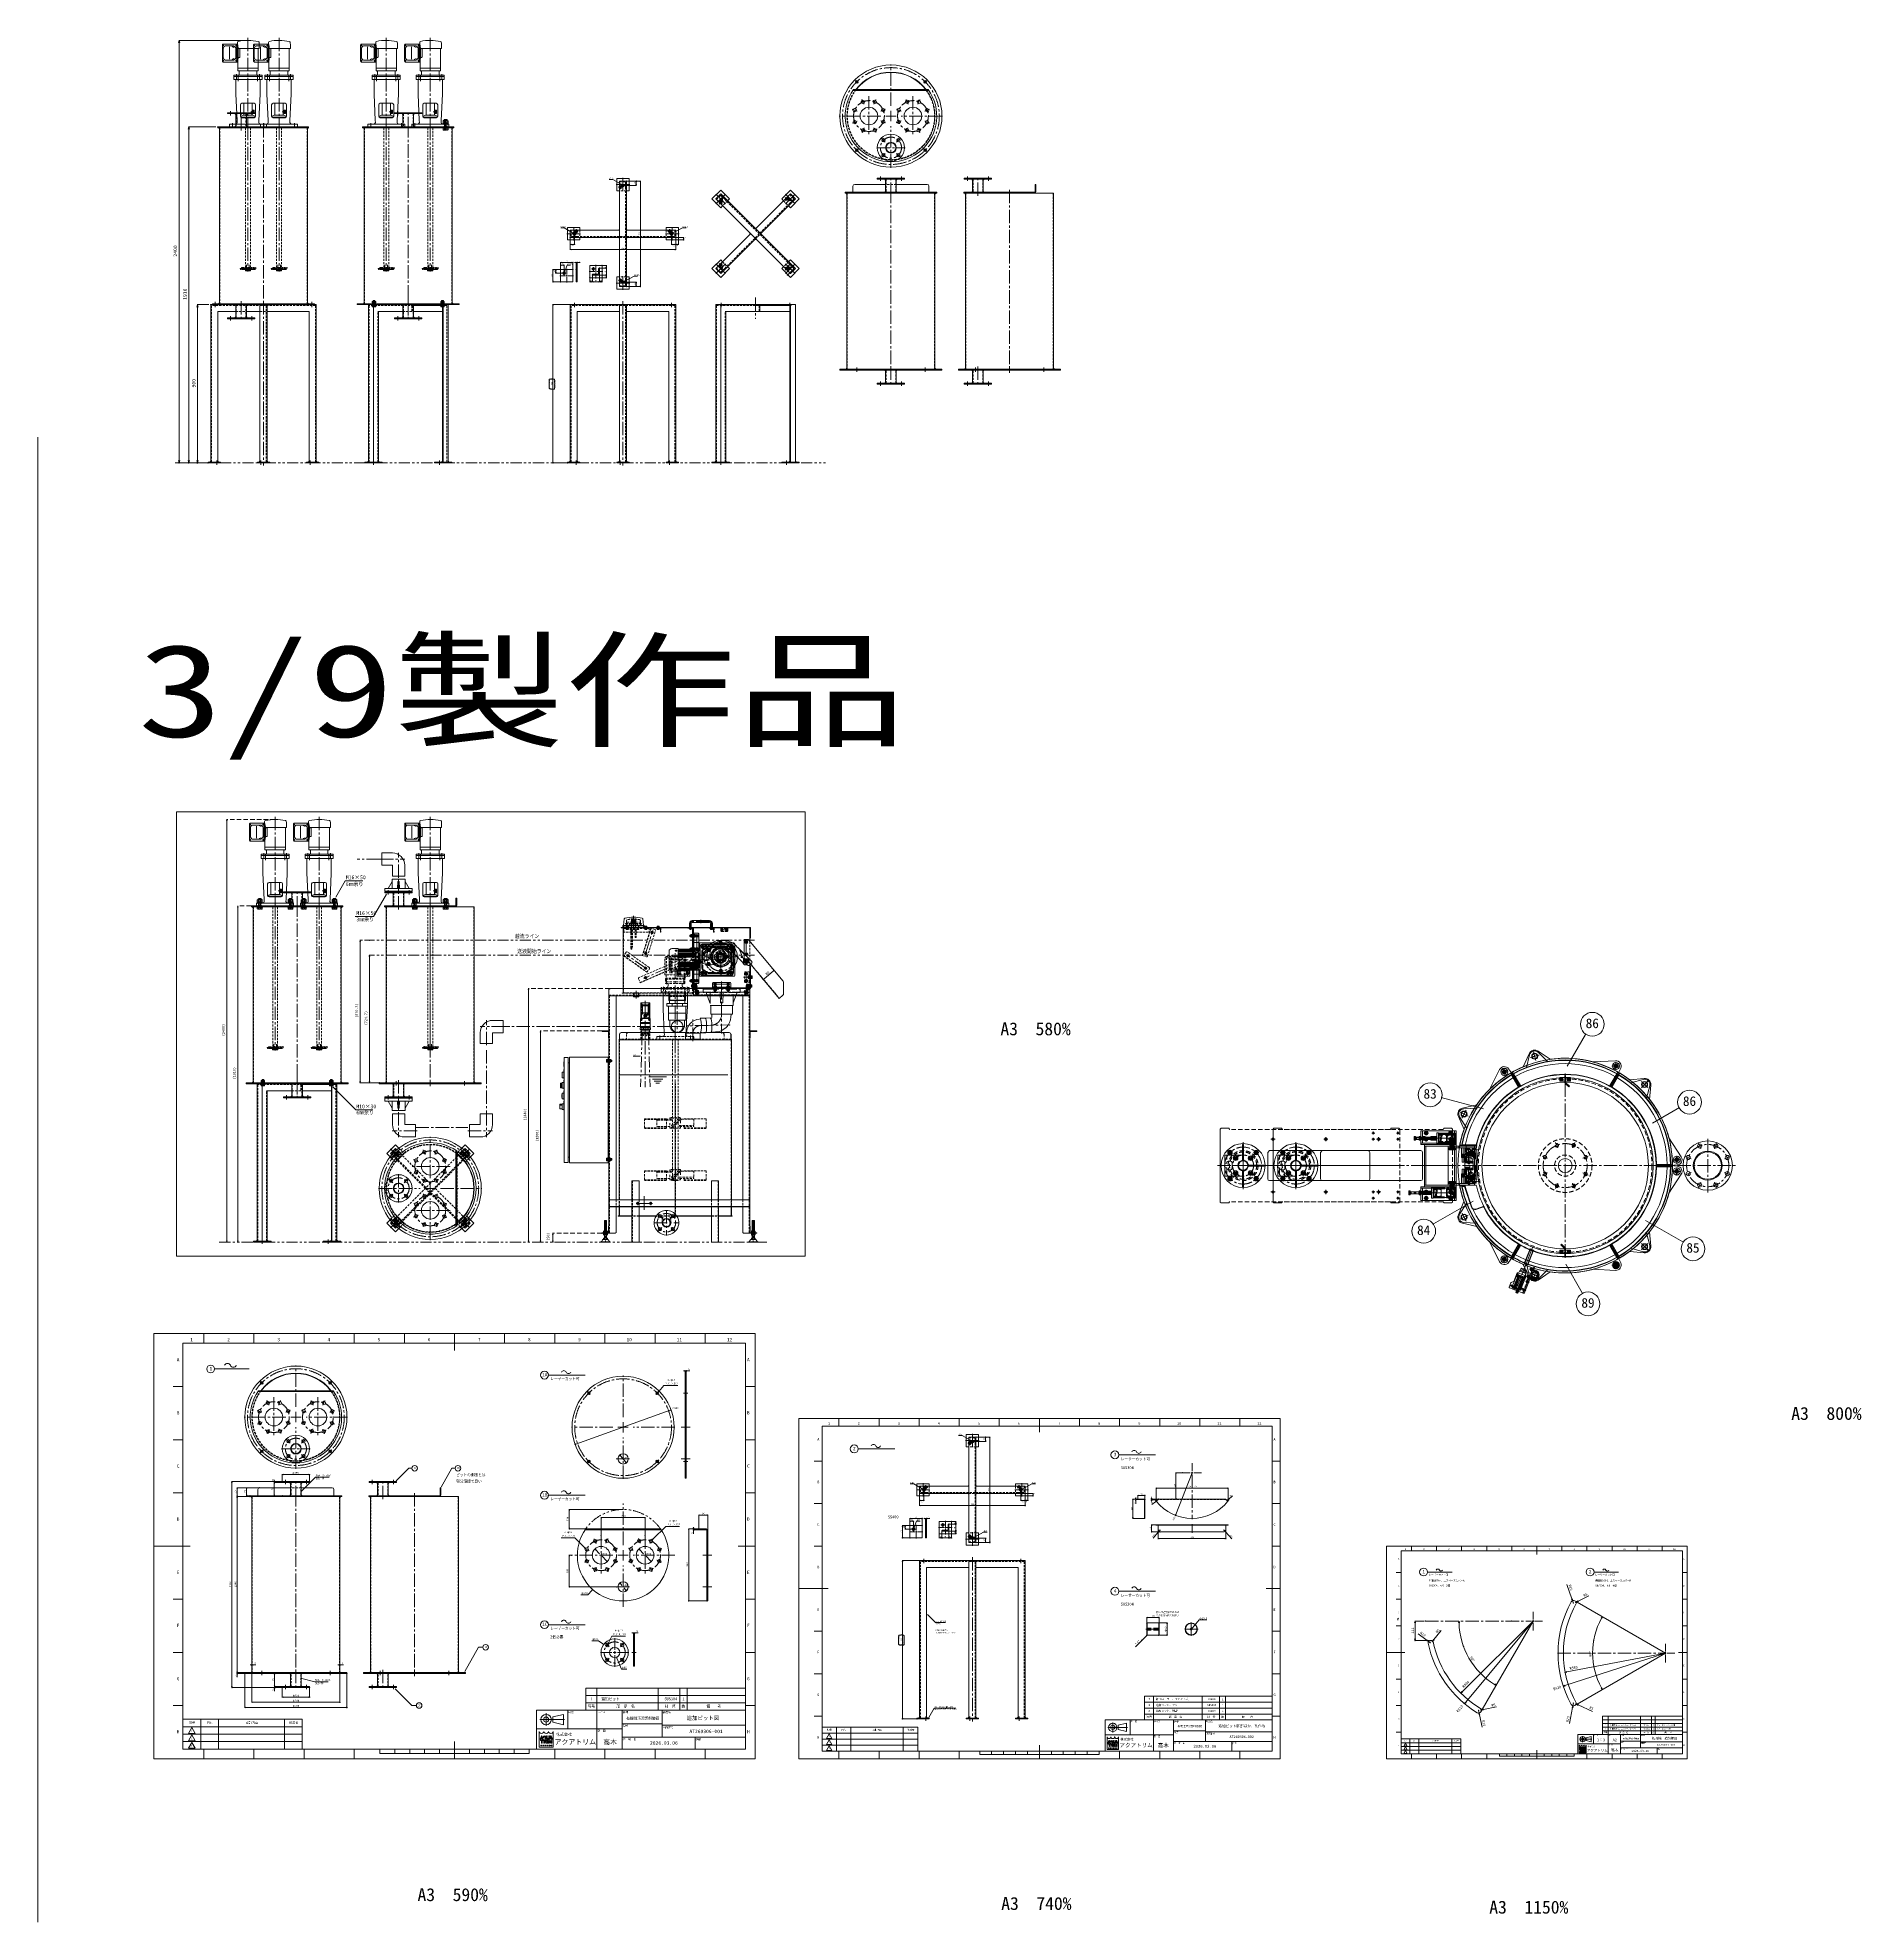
# Model space of a CAD drawing. Units: millimetres at full size. Extents: x -34906 to 7411, y -8440 to 3030.
# Drawn here: x -2950 to 7411, y -8440 to 2269 of the extents above; entities that cross this region are included whole.
import ezdxf
from ezdxf.enums import TextEntityAlignment as Align

# ---------------------------------------------------------------- set-up
doc = ezdxf.new("R2010")
doc.units = ezdxf.units.MM
doc.header["$LTSCALE"] = 4
doc.header["$PDMODE"] = 32
doc.header["$PDSIZE"] = 2
for name, pattern in [('USER1', [28.575, 19.05, -3.175, 3.175, -3.175]), ('USER2', [9.525, 6.35, -3.175]), ('USER3', [31.75, 15.875, -3.175, 3.175, -3.175, 3.175, -3.175]), ('USER4', [4.7625, 3.175, -1.5875])]:
    doc.linetypes.add(name, pattern=pattern)
for name, color, linetype, lineweight in [('0-0_0', 7, 'Continuous', 9), ('0-1_Defpoints', 7, 'Continuous', 18), ('0-2_01_外形線', 7, 'Continuous', 18), ('0-3_04_中心線', 7, 'USER1', 9), ('0-4_06_文字', 7, 'Continuous', 9), ('0-5_07_寸法線', 7, 'Continuous', 9), ('0-6_02_細線', 5, 'Continuous', 18), ('0-7_99_図枠', 7, 'Continuous', 18), ('0-8_05_仮想線', 2, 'Continuous', 18), ('0-9_10_補助線', 8, 'Continuous', 18), ('0-A_03_かくれ線', 6, 'USER4', 18), ('0-C_04_HIDDEN', 2, 'USER2', 18), ('0-E_10_DRAFT', 8, 'Continuous', 18), ('1-0_05_CENTER', 4, 'USER1', 18)]:
    doc.layers.add(name, color=color, linetype=linetype, lineweight=lineweight)
doc.layers.add('0-F_06_PHANTOM', color=4, linetype='Continuous')
doc.styles.add('ＭＳ ゴシック', font='')
doc.styles.get('ＭＳ ゴシック').set_extended_font_data('MS Gothic')

# ---------------------------------------------------------------- blocks, each defined once
blk = doc.blocks.new('AM_BALLOON1')
at = {"layer": '0-9_10_補助線', "color": 3, "lineweight": 9}
blk.add_circle((0, 0), 2.5, dxfattribs=at)

msp = doc.modelspace()

# ---------------------------------------------------------------- linework, layer by layer
at = {"layer": '0-0_0', "lineweight": 18}
for p, q in [((424.033, -2788.086), (424.033, -2753.586)), ((446.033, -2778.086), (424.033, -2778.086)), ((446.033, -2788.086), (446.033, -2753.586)), ((990.533, -2882.586), (825.533, -2882.586)), ((990.533, -2883.586), (825.533, -2883.586)), ((846.533, -2888.7), (844.033, -2890.143)), ((844.033, -2893.03), (844.033, -2890.143)), ((846.533, -2888.7), (849.033, -2890.143)), ((849.033, -2890.143), (849.033, -2893.03)), ((970.533, -2888.7), (968.033, -2890.143)), ((968.033, -2893.03), (968.033, -2890.143)), ((970.533, -2888.7), (973.033, -2890.143)), ((973.033, -2890.143), (973.033, -2893.03)), ((637.033, -2970.586), (637.033, -2918.143)), ((637.033, -2970.586), (637.033, -3023.029)), ((647.867, -2909.203), (638.141, -2916.013)), ((688.033, -2905.586), (659.339, -2905.586)), ((675.033, -2915.67), (677.033, -2916.846)), ((677.033, -2916.846), (675.033, -2918.498)), ((688.033, -2970.586), (688.033, -2905.586)), ((688.033, -2911.086), (785.033, -2911.086)), ((688.033, -2913.586), (785.033, -2913.586)), ((688.033, -2914.586), (785.033, -2914.586)), ((688.033, -2915.586), (785.033, -2915.586)), ((688.033, -2920.27), (785.033, -2920.27)), ((688.033, -2925.22), (785.033, -2925.22)), ((688.033, -2933.267), (785.033, -2933.267)), ((688.033, -2934.871), (785.033, -2934.871)), ((688.033, -2938.835), (785.033, -2938.835)), ((688.033, -2940.303), (785.033, -2940.303)), ((688.033, -2944.394), (785.033, -2944.394)), ((688.033, -2945.756), (785.033, -2945.756)), ((688.033, -2949.946), (785.033, -2949.946)), ((688.033, -2951.213), (785.033, -2951.213)), ((688.033, -2955.586), (785.033, -2955.586)), ((688.033, -2970.586), (688.033, -3029.205)), ((688.033, -2985.586), (785.033, -2985.586)), ((688.033, -2989.959), (785.033, -2989.959)), ((688.033, -2991.225), (785.033, -2991.225)), ((688.033, -2995.416), (785.033, -2995.416)), ((688.033, -2996.778), (785.033, -2996.778)), ((755.033, -2911.086), (785.033, -2911.086)), ((785.033, -2911.103), (810.585, -2910.649)), ((785.033, -2970.586), (785.033, -2911.086)), ((785.033, -2911.086), (785.033, -2970.586)), ((785.033, -2950.586), (791.033, -2950.586)), ((785.033, -2970.586), (785.033, -3030.086)), ((785.033, -3030.086), (785.033, -2970.586)), ((785.033, -2990.586), (791.033, -2990.586)), ((791.033, -2915.086), (791.033, -2914.086)), ((791.033, -2915.086), (791.033, -2915.489)), ((791.033, -2928.401), (791.033, -2970.586)), ((791.033, -3012.771), (791.033, -2970.586)), ((794.033, -2918.489), (799.033, -2918.489)), ((794.033, -2925.401), (799.033, -2925.401)), ((794.033, -2931.585), (799.033, -2931.585)), ((802.033, -3027.325), (802.033, -2913.847)), ((813.533, -2894.586), (813.533, -3046.586)), ((813.533, -2935.14), (813.533, -2921.359)), ((814.533, -2894.586), (814.533, -3046.586)), ((823.033, -3018.908), (823.033, -2922.264)), ((825.033, -2922.264), (825.033, -3018.908)), ((846.533, -2894.473), (844.033, -2893.03)), ((849.033, -2893.03), (846.533, -2894.473)), ((862.439, -2892.086), (954.627, -2892.086)), ((954.627, -2894.086), (862.439, -2894.086)), ((935.533, -2937.815), (935.533, -2933.786)), ((970.533, -2894.473), (968.033, -2893.03)), ((973.033, -2893.03), (970.533, -2894.473)), ((991.033, -3018.908), (991.033, -2922.264)), ((993.033, -2922.264), (993.033, -3018.908)), ((1001.533, -3046.586), (1001.533, -2894.586)), ((1002.533, -3046.586), (1002.533, -2894.586)), ((647.867, -3031.969), (638.141, -3025.159)), ((678.033, -3035.586), (659.339, -3035.586)), ((677.033, -3024.326), (675.033, -3022.673)), ((675.033, -3025.502), (677.033, -3024.326)), ((678.033, -3035.586), (678.033, -3035.205)), ((680.033, -3034.086), (680.033, -3032.377)), ((755.033, -3034.086), (680.033, -3034.086)), ((681.033, -3032.205), (685.033, -3032.205)), ((681.033, -3062.586), (681.033, -3034.086)), ((753.033, -3063.586), (682.033, -3063.586)), ((685.533, -3034.086), (685.533, -3048.586)), ((688.033, -3000.868), (785.033, -3000.868)), ((688.033, -3002.337), (785.033, -3002.337)), ((688.033, -3006.3), (785.033, -3006.3)), ((688.033, -3007.905), (785.033, -3007.905)), ((688.033, -3015.952), (785.033, -3015.952)), ((688.033, -3020.901), (785.033, -3020.901)), ((688.033, -3025.586), (785.033, -3025.586)), ((688.033, -3026.586), (785.033, -3026.586)), ((688.033, -3027.586), (785.033, -3027.586)), ((755.033, -3029.086), (688.033, -3029.086)), ((699.533, -3034.086), (699.533, -3048.586)), ((735.533, -3034.086), (735.533, -3048.586)), ((739.033, -3063.586), (739.033, -3064.086)), ((747.033, -3064.086), (739.033, -3064.086)), ((744.533, -3063.586), (744.533, -3064.086)), ((747.033, -3063.586), (747.033, -3064.086)), ((749.533, -3034.086), (749.533, -3048.586)), ((754.033, -3062.586), (754.033, -3034.086)), ((755.033, -3034.086), (755.033, -3029.086)), ((755.033, -3030.086), (785.033, -3030.086)), ((785.033, -3030.068), (810.585, -3030.523)), ((791.033, -3026.086), (791.033, -3025.682)), ((791.033, -3026.086), (791.033, -3025.682)), ((791.033, -3026.086), (791.033, -3027.086)), ((794.033, -3009.587), (799.033, -3009.587)), ((794.033, -3015.771), (799.033, -3015.771)), ((794.033, -3022.682), (799.033, -3022.682)), ((813.533, -3006.032), (813.533, -3019.812)), ((825.533, -3057.586), (990.533, -3057.586)), ((825.533, -3058.586), (990.533, -3058.586)), ((846.533, -3046.7), (844.033, -3048.143)), ((844.033, -3051.03), (844.033, -3048.143)), ((846.533, -3052.473), (844.033, -3051.03)), ((846.533, -3046.7), (849.033, -3048.143)), ((849.033, -3051.03), (846.533, -3052.473)), ((849.033, -3048.143), (849.033, -3051.03)), ((862.439, -3047.086), (954.627, -3047.086)), ((954.627, -3049.086), (862.439, -3049.086)), ((970.533, -3046.7), (968.033, -3048.143)), ((968.033, -3051.03), (968.033, -3048.143)), ((970.533, -3052.473), (968.033, -3051.03)), ((970.533, -3046.7), (973.033, -3048.143)), ((973.033, -3051.03), (970.533, -3052.473)), ((973.033, -3048.143), (973.033, -3051.03)), ((435.033, -3179.586), (435.033, -3174.586)), ((436.033, -3180.586), (435.033, -3179.586)), ((466.033, -3179.586), (435.033, -3179.586)), ((465.033, -3180.586), (436.033, -3180.586)), ((465.033, -3180.586), (466.033, -3179.586)), ((466.033, -3174.586), (466.033, -3179.586)), ((635.533, -3200.586), (635.533, -3174.586)), ((636.533, -3201.586), (635.533, -3200.586)), ((730.533, -3200.586), (635.533, -3200.586)), ((729.533, -3201.586), (636.533, -3201.586)), ((639.091, -3218.586), (639.091, -3201.586)), ((726.975, -3218.586), (726.975, -3201.586)), ((729.533, -3201.586), (730.533, -3200.586)), ((730.533, -3200.586), (730.533, -3174.586)), ((624.138, -3218.586), (741.928, -3218.586)), ((624.138, -3234.586), (624.138, -3218.586)), ((741.928, -3234.586), (624.138, -3234.586)), ((634.533, -3234.586), (634.533, -3274.586)), ((634.533, -3274.586), (634.533, -3314.586)), ((731.533, -3274.586), (634.533, -3274.586)), ((634.533, -3274.586), (731.533, -3274.586)), ((634.533, -3314.586), (731.533, -3314.586)), ((653.583, -3218.586), (653.583, -3234.586)), ((712.483, -3218.586), (712.483, -3234.586)), ((731.533, -3274.586), (731.533, -3234.586)), ((731.533, -3314.586), (731.533, -3274.586)), ((741.928, -3218.586), (741.928, -3234.586)), ((813.184, -3302.767), (842.941, -3302.058)), ((842.878, -3301.954), (872.705, -3301.35)), ((872.765, -3304.304), (874.282, -3304.273)), ((873.533, -3279.586), (873.533, -3229.586)), ((873.533, -3229.586), (997.533, -3229.586)), ((997.533, -3279.586), (873.533, -3279.586)), ((997.533, -3229.586), (997.533, -3279.586)), ((991.352, -3424.586), (352.714, -3424.586)), ((730.533, -3422.108), (730.533, -3387.108)), ((730.533, -3387.108), (813.533, -3387.108)), ((813.533, -3422.108), (730.533, -3422.108)), ((813.533, -3387.108), (814.864, -3385.75)), ((813.533, -3387.108), (813.533, -3422.108)), ((844.625, -3385.041), (814.864, -3385.75)), ((874.386, -3384.333), (844.605, -3385.041)), ((874.326, -3381.378), (901.589, -3380.826)), ((5507.956, -3581.902), (5526.142, -3511.203)), ((5575.102, -3489.813), (5642.416, -3536.091)), ((5576.195, -3497.251), (5628.327, -3548.347)), ((5426.683, -3621.463), (5427.697, -3623.187)), ((5432.251, -3620.426), (5431.273, -3618.682)), ((5472.266, -3686.372), (5433.714, -3619.595)), ((5473.998, -3685.372), (5435.456, -3618.613)), ((6023.044, -3619.599), (5984.531, -3686.295)), ((5993.145, -3691.349), (6031.695, -3624.57)), ((5994.878, -3692.348), (6033.417, -3625.588)), ((6026.651, -3619.352), (6025.666, -3621.092)), ((6030.244, -3623.719), (6031.266, -3622)), ((6101.463, -3670.015), (6171.781, -3650.41)), ((6208.893, -3686.78), (6190.713, -3757.476)), ((6214.788, -3682.113), (6208.372, -3763.548)), ((5225.15, -3813.366), (5152.212, -3817.148)), ((5121.617, -3860.933), (5153.708, -3935.619)), ((5128.596, -3863.433), (5168.381, -3924.771)), ((5141.176, -4027.073), (5139.215, -4026.681)), ((5163.45, -4049.498), (5158.45, -4049.498)), ((5163.45, -4060.498), (5158.45, -4060.498)), ((5169.95, -4044.998), (5169.95, -4039.998)), ((5180.95, -4044.998), (5180.95, -4039.998)), ((5202.95, -4044.998), (5202.95, -4039.998)), ((5213.95, -4044.998), (5213.95, -4039.998)), ((5163.45, -4089.498), (5158.45, -4089.498)), ((5163.45, -4100.498), (5158.45, -4100.498)), ((6326.39, -4134.929), (6249.373, -4134.928)), ((6326.39, -4145.067), (6249.373, -4145.068)), ((6328.408, -4137.928), (6326.408, -4137.945)), ((6328.408, -4142.067), (6326.408, -4142.05)), ((5163.45, -4179.498), (5158.45, -4179.498)), ((5163.45, -4190.498), (5158.45, -4190.498)), ((5163.45, -4219.498), (5158.45, -4219.498)), ((5163.45, -4230.498), (5158.45, -4230.498)), ((5169.95, -4234.998), (5169.95, -4239.998)), ((5180.95, -4234.998), (5180.95, -4239.998)), ((5202.95, -4234.998), (5202.95, -4239.998)), ((5213.95, -4234.998), (5213.95, -4239.998)), ((5145.958, -4467.09), (5225.604, -4485.24)), ((5461.87, -4587.587), (5423.375, -4654.262)), ((5425.097, -4655.279), (5463.602, -4588.587)), ((5472.266, -4593.624), (5433.714, -4660.4)), ((5473.998, -4594.624), (5435.456, -4661.383)), ((6023.044, -4660.396), (5984.531, -4593.701)), ((5993.145, -4588.647), (6031.695, -4655.425)), ((5994.878, -4587.647), (6033.417, -4654.408)), ((6208.893, -4593.216), (6190.713, -4522.519)), ((6214.788, -4597.882), (6208.372, -4516.447)), ((5423.371, -4654.268), (5425.103, -4655.268)), ((5426.683, -4658.533), (5427.697, -4656.809)), ((5432.251, -4659.569), (5431.273, -4661.314)), ((5507.956, -4698.094), (5526.142, -4768.793)), ((6026.651, -4660.644), (6025.666, -4658.903)), ((6030.244, -4656.277), (6031.266, -4657.996)), ((6101.463, -4609.98), (6171.781, -4629.585)), ((5575.102, -4790.182), (5642.416, -4743.905)), ((5576.195, -4782.744), (5628.327, -4731.648))]:
    msp.add_line(p, q, dxfattribs=at)
at = {"layer": '0-0_0', "color": 1, "linetype": 'USER1', "lineweight": 18}
for p, q in [((828.533, -2885.121), (828.533, -2910.051)), ((846.533, -2884.202), (846.533, -2898.971)), ((930.533, -2889.225), (930.533, -3019.947)), ((970.533, -2884.202), (970.533, -2898.971)), ((987.533, -2885.121), (987.533, -2910.051)), ((833.973, -2970.586), (632.722, -2970.586)), ((840.997, -2897.586), (816.068, -2897.586)), ((853.917, -2891.586), (839.148, -2891.586)), ((995.894, -2954.586), (865.171, -2954.586)), ((977.917, -2891.586), (963.148, -2891.586)), ((999.997, -2897.586), (975.068, -2897.586)), ((682.938, -3048.586), (702.127, -3048.586)), ((692.533, -3031.302), (692.533, -3059.281)), ((732.345, -3048.586), (752.72, -3048.586)), ((742.533, -3031.302), (742.533, -3059.281)), ((840.997, -3043.586), (816.068, -3043.586)), ((828.533, -3031.121), (828.533, -3056.051)), ((853.917, -3049.586), (839.148, -3049.586)), ((846.533, -3042.202), (846.533, -3056.971)), ((977.917, -3049.586), (963.148, -3049.586)), ((970.533, -3042.202), (970.533, -3056.971)), ((999.997, -3043.586), (975.068, -3043.586)), ((987.533, -3031.121), (987.533, -3056.051))]:
    msp.add_line(p, q, dxfattribs=at)
at = {"layer": '0-0_0'}
for p, q in [((5523.407, -3504.18), (5489.559, -3578.699)), ((5297.578, -3708.21), (5355.872, -3593.831)), ((5377.652, -3598.891), (5372.752, -3607.378)), ((5377.652, -3598.891), (5387.452, -3598.891)), ((5407.177, -3590.247), (5428.809, -3621.146)), ((5461.864, -3692.404), (5423.347, -3625.69)), ((5425.069, -3624.673), (5463.596, -3691.404)), ((5428.809, -3621.146), (5467.405, -3687.996)), ((5467.417, -3687.955), (5430.994, -3624.879)), ((5725.95, -3627.998), (5725.95, -3639.998)), ((5886.973, -3550.918), (6015.176, -3544.212)), ((5989.35, -3687.941), (6025.759, -3624.857)), ((6027.989, -3621.035), (5989.393, -3687.885)), ((6011.843, -3565.684), (6006.943, -3574.171)), ((6011.843, -3565.684), (6021.643, -3565.684)), ((6043.932, -3586.852), (6027.989, -3621.035)), ((5725.95, -3665.927), (5725.95, -3659.998)), ((5748.628, -3692.747), (5728.879, -3672.998)), ((5730.95, -3659.998), (5730.95, -3665.927)), ((6176.495, -3644.53), (6095.037, -3652.482)), ((5145.799, -3813.037), (5225.865, -3794.298)), ((3768.45, -4342.498), (3768.45, -3937.498)), ((4068.45, -4342.498), (4068.45, -3937.498)), ((4788.45, -3937.498), (4788.45, -3940.498)), ((5008.45, -4013.998), (5008.45, -3956.655)), ((5011.449, -4011.106), (5013.322, -3959.106)), ((5024.2, -3958.537), (5016.108, -4010.537)), ((5022.036, -4011.459), (5030.129, -3959.459)), ((5084.865, -3958.537), (5076.772, -4010.537)), ((5082.701, -4011.459), (5090.793, -3959.459)), ((5088.45, -3937.498), (5088.45, -3940.498)), ((5095.452, -3958.89), (5093.579, -4010.89)), ((5098.45, -3955.998), (5098.451, -4013.341)), ((4048.45, -4054.998), (4608.45, -4054.998)), ((4348.45, -4054.998), (4908.45, -4054.998)), ((4618.45, -4064.998), (4618.45, -4214.998)), ((4870.45, -3995.968), (4870.45, -3974.028)), ((4878.45, -3974.028), (4870.45, -3974.028)), ((4878.45, -3979.513), (4870.45, -3979.513)), ((4878.45, -3990.483), (4870.45, -3990.483)), ((4878.45, -3995.968), (4870.45, -3995.968)), ((4878.45, -3995.968), (4878.45, -3974.028)), ((4998.45, -3978.998), (4878.45, -3978.998)), ((4998.45, -3979.945), (4878.45, -3979.945)), ((4998.45, -3990.051), (4878.45, -3990.051)), ((4998.45, -3990.998), (4878.45, -3990.998)), ((4898.452, -3993.211), (4898.452, -3976.786)), ((4899.919, -3974.048), (4908.452, -3974.048)), ((4908.452, -3979.523), (4899.919, -3979.523)), ((4908.452, -3990.473), (4899.919, -3990.473)), ((4908.452, -3995.948), (4899.919, -3995.948)), ((4908.452, -3995.948), (4908.452, -3974.048)), ((4918.45, -4064.998), (4918.45, -4214.998)), ((5008.45, -3963.648), (5008.45, -4006.348)), ((5008.45, -3963.648), (5053.45, -3963.648)), ((5053.45, -3963.648), (5068.8, -3963.648)), ((5053.45, -4006.348), (5053.45, -3963.648)), ((5053.45, -4006.348), (5058.45, -4006.348)), ((5063.45, -4038.998), (5063.45, -4241.998)), ((5067.45, -4038.998), (5067.45, -4040.498)), ((5089.45, -4038.998), (5067.45, -4038.998)), ((5089.45, -4040.498), (5067.45, -4040.498)), ((5068.635, -4042.998), (5088.265, -4042.998)), ((5068.635, -4042.998), (5068.635, -4049.998)), ((5088.265, -4049.998), (5068.635, -4049.998)), ((5069.2, -4040.498), (5069.2, -4042.998)), ((5073.543, -4042.998), (5073.543, -4049.998)), ((5078.45, -4042.998), (5075.95, -4040.498)), ((5078.45, -4040.498), (5080.95, -4042.998)), ((5082.45, -4038.998), (5082.45, -4040.498)), ((5104.45, -4038.998), (5082.45, -4038.998)), ((5104.45, -4040.498), (5082.45, -4040.498)), ((5083.358, -4042.998), (5083.358, -4049.998)), ((5083.635, -4042.998), (5103.265, -4042.998)), ((5083.635, -4042.998), (5083.635, -4049.998)), ((5103.265, -4049.998), (5083.635, -4049.998)), ((5084.2, -4040.498), (5084.2, -4042.998)), ((5087.7, -4042.998), (5087.7, -4040.498)), ((5088.265, -4042.998), (5088.265, -4049.998)), ((5088.543, -4042.998), (5088.543, -4049.998)), ((5089.45, -4040.498), (5089.45, -4038.998)), ((5093.45, -4042.998), (5090.95, -4040.498)), ((5093.45, -4040.498), (5095.95, -4042.998)), ((5098.358, -4042.998), (5098.358, -4049.998)), ((5102.7, -4042.998), (5102.7, -4040.498)), ((5103.265, -4042.998), (5103.265, -4049.998)), ((5104.45, -4040.498), (5104.45, -4038.998)), ((5142.014, -4022.966), (5221.23, -4022.966)), ((5142.014, -4022.966), (5142.014, -4024.966)), ((5221.23, -4024.966), (5142.014, -4024.966)), ((5219.323, -4029.966), (5143.545, -4029.961)), ((5159.45, -4039.998), (5159.45, -4049.998)), ((5163.45, -4039.998), (5159.45, -4039.998)), ((5163.45, -4041.998), (5178.909, -4041.998)), ((5163.45, -4047.998), (5178.909, -4047.998)), ((5163.512, -4041.998), (5164.45, -4042.539)), ((5163.512, -4047.998), (5164.45, -4047.456)), ((5164.45, -4041.998), (5164.45, -4047.998)), ((5164.45, -4042.539), (5179.45, -4042.539)), ((5164.45, -4047.456), (5179.45, -4047.456)), ((5178.925, -4065.515), (5167.975, -4065.515)), ((5178.909, -4041.998), (5178.909, -4047.998)), ((5178.909, -4041.998), (5179.45, -4042.539)), ((5178.909, -4047.998), (5179.45, -4047.456)), ((5178.95, -4065.998), (5211.95, -4065.998)), ((5179.45, -4042.539), (5179.45, -4047.456)), ((5211.192, -4026.814), (5226.392, -4026.814)), ((5213.45, -4241.998), (5213.45, -4038.998)), ((5223.45, -4049.998), (5236.615, -4049.998)), ((6317.825, -3982.748), (6387.74, -4090.417)), ((3805.45, -4126.998), (3795.45, -4126.998)), ((3805.45, -4152.998), (3795.45, -4152.998)), ((3805.45, -4126.998), (3805.45, -4117.998)), ((3805.45, -4161.998), (3805.45, -4152.998)), ((3813.45, -4114.998), (3827.45, -4114.998)), ((3827.45, -4164.998), (3813.45, -4164.998)), ((3835.45, -4122.998), (3835.45, -4156.998)), ((4105.45, -4126.998), (4095.45, -4126.998)), ((4105.45, -4152.998), (4095.45, -4152.998)), ((4105.45, -4126.998), (4105.45, -4117.998)), ((4105.45, -4161.998), (4105.45, -4152.998)), ((4113.45, -4114.998), (4127.45, -4114.998)), ((4127.45, -4164.998), (4113.45, -4164.998)), ((4135.45, -4122.998), (4135.45, -4156.998)), ((5159.45, -4114.998), (5159.45, -4124.998)), ((5163.45, -4114.998), (5159.45, -4114.998)), ((5159.45, -4164.998), (5159.45, -4154.998)), ((5163.45, -4164.998), (5159.45, -4164.998)), ((5163.45, -4116.998), (5178.909, -4116.998)), ((5163.45, -4122.998), (5178.909, -4122.998)), ((5163.45, -4156.998), (5178.909, -4156.998)), ((5163.45, -4162.998), (5178.909, -4162.998)), ((5163.512, -4116.998), (5164.45, -4117.539)), ((5163.512, -4122.998), (5164.45, -4122.456)), ((5163.512, -4156.998), (5164.45, -4157.539)), ((5163.512, -4162.998), (5164.45, -4162.456)), ((5164.45, -4116.998), (5164.45, -4122.998)), ((5164.45, -4117.539), (5179.45, -4117.539)), ((5164.45, -4122.456), (5179.45, -4122.456)), ((5164.45, -4162.998), (5164.45, -4156.998)), ((5164.45, -4157.539), (5179.45, -4157.539)), ((5164.45, -4162.456), (5179.45, -4162.456)), ((5167.975, -4084.481), (5178.925, -4084.481)), ((5178.909, -4116.998), (5178.909, -4122.998)), ((5178.909, -4116.998), (5179.45, -4117.539)), ((5178.909, -4122.998), (5179.45, -4122.456)), ((5178.909, -4162.998), (5178.909, -4156.998)), ((5178.909, -4156.998), (5179.45, -4157.539)), ((5178.909, -4162.998), (5179.45, -4162.456)), ((5178.95, -4073.998), (5211.95, -4073.998)), ((5179.45, -4117.539), (5179.45, -4122.456)), ((5179.45, -4162.456), (5179.45, -4157.539)), ((5206.45, -4140.498), (5228.451, -4140.498)), ((5215.99, -4139.083), (5208.987, -4139.083)), ((5218.417, -4101.814), (5216.419, -4101.814)), ((6327.62, -4139.929), (6250.428, -4139.934)), ((6327.62, -4140.067), (6250.428, -4140.062)), ((6365.194, -4136.641), (6327.62, -4139.929)), ((6365.194, -4143.354), (6327.62, -4140.067)), ((6357.672, -4098.269), (6352.772, -4106.756)), ((6357.68, -4164.753), (6352.78, -4173.24)), ((6357.672, -4098.269), (6367.472, -4098.269)), ((6357.68, -4164.753), (6367.48, -4164.753)), ((4608.45, -4224.998), (4048.45, -4224.998)), ((4908.45, -4224.998), (4348.45, -4224.998)), ((4978.45, -4323.998), (4978.45, -4266.655)), ((4978.45, -4273.648), (4978.45, -4316.348)), ((4978.45, -4273.648), (5023.45, -4273.648)), ((4981.448, -4321.106), (4983.322, -4269.106)), ((4997.2, -4268.537), (4989.108, -4320.537)), ((4995.036, -4321.459), (5003.128, -4269.459)), ((5053.45, -4273.649), (5053.45, -4316.349)), ((5053.45, -4273.649), (5058.45, -4273.649)), ((5067.45, -4240.498), (5089.45, -4240.498)), ((5067.45, -4240.498), (5067.45, -4241.998)), ((5067.45, -4241.998), (5089.45, -4241.998)), ((5068.635, -4230.998), (5088.265, -4230.998)), ((5068.635, -4237.998), (5068.635, -4230.998)), ((5088.265, -4237.998), (5068.635, -4237.998)), ((5069.2, -4237.998), (5069.2, -4240.498)), ((5073.543, -4237.998), (5073.543, -4230.998)), ((5081.864, -4268.537), (5073.772, -4320.537)), ((5078.45, -4240.498), (5075.95, -4237.998)), ((5078.45, -4237.998), (5080.95, -4240.498)), ((5079.701, -4321.459), (5087.793, -4269.459)), ((5082.45, -4240.498), (5104.45, -4240.498)), ((5082.45, -4240.498), (5082.45, -4241.998)), ((5082.45, -4241.998), (5104.45, -4241.998)), ((5083.358, -4237.998), (5083.358, -4230.998)), ((5083.635, -4230.998), (5103.265, -4230.998)), ((5083.635, -4237.998), (5083.635, -4230.998)), ((5103.265, -4237.998), (5083.635, -4237.998)), ((5084.2, -4237.998), (5084.2, -4240.498)), ((5087.7, -4240.498), (5087.7, -4237.998)), ((5088.265, -4237.998), (5088.265, -4230.998)), ((5088.543, -4237.998), (5088.543, -4230.998)), ((5089.45, -4241.998), (5089.45, -4240.498)), ((5093.45, -4240.498), (5090.95, -4237.998)), ((5093.45, -4237.998), (5095.95, -4240.498)), ((5095.452, -4268.89), (5093.579, -4320.89)), ((5098.358, -4237.998), (5098.358, -4230.998)), ((5098.45, -4265.998), (5098.451, -4323.341)), ((5102.7, -4240.498), (5102.7, -4237.998)), ((5103.265, -4237.998), (5103.265, -4230.998)), ((5104.45, -4241.998), (5104.45, -4240.498)), ((5141.223, -4252.991), (5139.261, -4253.383)), ((5155.488, -4255.992), (5142.207, -4255.992)), ((5142.207, -4257.992), (5142.207, -4255.992)), ((5142.207, -4257.992), (5155.488, -4257.992)), ((5153.137, -4250.992), (5143.235, -4250.992)), ((5195.379, -4376.291), (5157.39, -4259.374)), ((5197.281, -4375.673), (5157.892, -4254.447)), ((5159.45, -4229.998), (5159.45, -4239.998)), ((5163.45, -4229.998), (5159.45, -4229.998)), ((5163.45, -4231.998), (5178.909, -4231.998)), ((5163.45, -4237.998), (5178.909, -4237.998)), ((5163.512, -4231.998), (5164.45, -4232.539)), ((5163.512, -4237.998), (5164.45, -4237.456)), ((5164.45, -4231.998), (5164.45, -4237.998)), ((5164.45, -4232.539), (5179.45, -4232.539)), ((5164.45, -4237.456), (5179.45, -4237.456)), ((5178.925, -4195.515), (5167.975, -4195.515)), ((5167.975, -4214.481), (5178.925, -4214.481)), ((5178.909, -4231.998), (5178.909, -4237.998)), ((5178.909, -4231.998), (5179.45, -4232.539)), ((5178.909, -4237.998), (5179.45, -4237.456)), ((5178.95, -4205.998), (5211.95, -4205.998)), ((5178.95, -4213.998), (5211.95, -4213.998)), ((5179.45, -4232.539), (5179.45, -4237.456)), ((6317.825, -4297.248), (6387.74, -4189.578)), ((4788.45, -4340.998), (4788.45, -4342.498)), ((4840.45, -4305.968), (4840.45, -4284.028)), ((4848.45, -4284.028), (4840.45, -4284.028)), ((4848.45, -4289.513), (4840.45, -4289.513)), ((4848.45, -4300.483), (4840.45, -4300.483)), ((4848.45, -4305.968), (4840.45, -4305.968)), ((4848.45, -4305.968), (4848.45, -4284.028)), ((4968.45, -4288.998), (4848.45, -4288.998)), ((4968.45, -4289.945), (4848.45, -4289.945)), ((4968.45, -4300.051), (4848.45, -4300.051)), ((4968.45, -4300.998), (4848.45, -4300.998)), ((4898.452, -4303.211), (4898.452, -4286.786)), ((4899.919, -4284.048), (4908.452, -4284.048)), ((4908.452, -4289.523), (4899.919, -4289.523)), ((4908.452, -4300.473), (4899.919, -4300.473)), ((4908.452, -4305.948), (4899.919, -4305.948)), ((4908.452, -4305.948), (4908.452, -4284.048)), ((5053.45, -4316.349), (5068.8, -4316.349)), ((5088.45, -4340.998), (5088.45, -4342.498)), ((5121.498, -4419.336), (5153.471, -4343.709)), ((5168.406, -4355.289), (5128.649, -4416.637)), ((5263.229, -4373.172), (5219.962, -4387.23)), ((5263.853, -4375.072), (5220.58, -4389.132)), ((5225.147, -4466.626), (5152.167, -4462.767)), ((5297.578, -4571.785), (5355.872, -4686.165)), ((5428.809, -4658.85), (5467.405, -4592)), ((5467.417, -4592.041), (5430.994, -4655.116)), ((5708.273, -4587.249), (5728.021, -4606.998)), ((5989.35, -4592.054), (6025.759, -4655.138)), ((6027.989, -4658.961), (5989.393, -4592.111)), ((5377.677, -4664.093), (5372.777, -4672.58)), ((5377.677, -4664.093), (5387.477, -4664.093)), ((5407.177, -4689.748), (5428.809, -4658.85)), ((5523.407, -4775.815), (5489.559, -4701.297)), ((5497.4, -4697.586), (5530.644, -4613.951)), ((5513.663, -4704.05), (5546.906, -4620.415)), ((5725.95, -4619.998), (5725.95, -4614.069)), ((5730.95, -4614.069), (5730.95, -4619.998)), ((5730.95, -4651.998), (5730.95, -4639.998)), ((6011.843, -4697.338), (6006.943, -4705.825)), ((6011.843, -4697.338), (6021.643, -4697.338)), ((6043.932, -4693.144), (6027.989, -4658.961)), ((6176.495, -4635.466), (6095.037, -4627.514)), ((5420.002, -4806.352), (5410.227, -4830.944)), ((5421.335, -4804.979), (5435.017, -4799.08)), ((5457.447, -4752.755), (5427.675, -4827.657)), ((5428.139, -4827.842), (5457.912, -4752.94)), ((5435.21, -4834.419), (5463.727, -4762.675)), ((5436.351, -4797.708), (5455.361, -4749.883)), ((5464.919, -4763.467), (5436.511, -4834.936)), ((5437.068, -4834.619), (5465.321, -4763.539)), ((5438.834, -4835.859), (5467.572, -4763.562)), ((5468.563, -4763.775), (5439.764, -4836.228)), ((5441.465, -4815.705), (5441.098, -4816.628)), ((5441.465, -4815.705), (5441.098, -4816.628)), ((5442.059, -4819.228), (5441.103, -4817.011)), ((5442.059, -4819.228), (5441.103, -4817.011)), ((5441.465, -4815.705), (5441.558, -4815.742)), ((5441.465, -4815.705), (5441.558, -4815.742)), ((5441.982, -4814.674), (5441.558, -4815.742)), ((5441.982, -4814.674), (5441.558, -4815.742)), ((5442.314, -4813.568), (5441.889, -4814.637)), ((5442.314, -4813.568), (5441.889, -4814.637)), ((5441.982, -4814.674), (5441.889, -4814.637)), ((5441.982, -4814.674), (5441.889, -4814.637)), ((5443.336, -4813.974), (5442.314, -4813.568)), ((5443.336, -4813.974), (5442.314, -4813.568)), ((5442.499, -4813.103), (5442.794, -4812.36)), ((5442.499, -4813.103), (5442.794, -4812.36)), ((5442.499, -4813.103), (5443.521, -4813.51)), ((5442.499, -4813.103), (5443.521, -4813.51)), ((5442.551, -4837.337), (5471.356, -4764.871)), ((5459.119, -4770.209), (5442.866, -4811.097)), ((5459.119, -4770.209), (5442.866, -4811.097)), ((5443.521, -4813.51), (5443.336, -4813.974)), ((5443.521, -4813.51), (5443.336, -4813.974)), ((5445.66, -4814.898), (5443.336, -4813.974)), ((5445.66, -4814.898), (5443.336, -4813.974)), ((5472.325, -4765.139), (5443.481, -4837.706)), ((5447.971, -4810.436), (5443.789, -4808.774)), ((5447.971, -4810.436), (5443.789, -4808.774)), ((5443.986, -4813.694), (5452.814, -4817.203)), ((5443.986, -4813.694), (5452.814, -4817.203)), ((5445.549, -4815.177), (5445.66, -4814.898)), ((5445.549, -4815.177), (5445.66, -4814.898)), ((5445.549, -4815.177), (5450.195, -4817.023)), ((5445.549, -4815.177), (5450.195, -4817.023)), ((5448.811, -4812.384), (5447.703, -4815.172)), ((5448.811, -4812.384), (5447.703, -4815.172)), ((5450.306, -4816.745), (5450.195, -4817.023)), ((5450.306, -4816.745), (5450.195, -4817.023)), ((5452.629, -4817.668), (5450.306, -4816.745)), ((5452.629, -4817.668), (5450.306, -4816.745)), ((5452.47, -4786.936), (5455.258, -4788.044)), ((5452.47, -4786.936), (5455.258, -4788.044)), ((5452.814, -4817.203), (5452.629, -4817.668)), ((5452.814, -4817.203), (5452.629, -4817.668)), ((5453.651, -4818.074), (5452.629, -4817.668)), ((5453.651, -4818.074), (5452.629, -4817.668)), ((5452.814, -4817.203), (5472.793, -4825.145)), ((5452.814, -4817.203), (5472.793, -4825.145)), ((5453.651, -4818.074), (5453.227, -4819.143)), ((5453.651, -4818.074), (5453.227, -4819.143)), ((5457.474, -4782.468), (5454.686, -4781.36)), ((5457.474, -4782.468), (5454.686, -4781.36)), ((5456.676, -4842.951), (5485.67, -4770.01)), ((5456.676, -4842.951), (5485.67, -4770.01)), ((5486.559, -4770.481), (5457.606, -4843.321)), ((5486.559, -4770.481), (5457.606, -4843.321)), ((5462.648, -4750.911), (5458.111, -4752.16)), ((5458.244, -4752.642), (5462.78, -4751.393)), ((5525.051, -4774.894), (5458.607, -4748.484)), ((5460.394, -4844.429), (5489.193, -4771.975)), ((5460.394, -4844.429), (5489.193, -4771.975)), ((5490.06, -4772.501), (5461.323, -4844.798)), ((5490.06, -4772.501), (5461.323, -4844.798)), ((5469.125, -4739.106), (5463.27, -4750.407)), ((5491.712, -4774.029), (5463.459, -4845.109)), ((5491.712, -4774.029), (5463.459, -4845.109)), ((5463.646, -4845.721), (5492.054, -4774.253)), ((5463.646, -4845.721), (5492.054, -4774.253)), ((5463.714, -4750.637), (5469.569, -4739.336)), ((5493.464, -4774.495), (5464.947, -4846.239)), ((5493.464, -4774.495), (5464.947, -4846.239)), ((5465.139, -4763.215), (5465.321, -4763.539)), ((5465.139, -4763.215), (5465.321, -4763.539)), ((5467.942, -4771.564), (5468.127, -4771.099)), ((5467.942, -4771.564), (5468.127, -4771.099)), ((5470.147, -4769.535), (5468.127, -4771.099)), ((5470.147, -4769.535), (5468.127, -4771.099)), ((5484.482, -4777.6), (5468.127, -4771.099)), ((5484.482, -4777.6), (5468.127, -4771.099)), ((5470.147, -4769.535), (5484.087, -4775.076)), ((5470.147, -4769.535), (5484.087, -4775.076)), ((5470.197, -4739.101), (5504.943, -4752.912)), ((5472.05, -4739.3), (5470.382, -4738.637)), ((5471.356, -4764.871), (5471.504, -4764.497)), ((5471.356, -4764.871), (5471.504, -4764.497)), ((5472.05, -4739.3), (5473.712, -4735.118)), ((5503.46, -4751.785), (5472.05, -4739.3)), ((5503.46, -4751.785), (5472.05, -4739.3)), ((5472.474, -4764.765), (5472.325, -4765.138)), ((5472.474, -4764.765), (5472.325, -4765.138)), ((5474.102, -4734.95), (5473.712, -4735.118)), ((5505.122, -4747.603), (5473.712, -4735.118)), ((5474.102, -4734.95), (5473.73, -4734.802)), ((5474.102, -4734.95), (5473.73, -4734.802)), ((5504.954, -4747.213), (5474.102, -4734.95)), ((5474.603, -4846.31), (5504.376, -4771.409)), ((5504.841, -4771.593), (5475.068, -4846.495)), ((5475.391, -4824.025), (5491.643, -4783.137)), ((5475.391, -4824.025), (5491.643, -4783.137)), ((5508.909, -4738.347), (5477.313, -4725.788)), ((5482.207, -4798.756), (5484.995, -4799.864)), ((5482.207, -4798.756), (5484.995, -4799.864)), ((5482.508, -4723.548), (5506.669, -4733.152)), ((5484.087, -4775.076), (5484.482, -4777.6)), ((5484.087, -4775.076), (5484.482, -4777.6)), ((5484.297, -4778.065), (5484.482, -4777.6)), ((5484.297, -4778.065), (5484.482, -4777.6)), ((5490.524, -4780.54), (5484.297, -4778.065)), ((5490.524, -4780.54), (5484.297, -4778.065)), ((5487.211, -4794.288), (5484.423, -4793.18)), ((5487.211, -4794.288), (5484.423, -4793.18)), ((5489.221, -4865.034), (5525.051, -4774.894)), ((5492.067, -4773.918), (5491.712, -4774.029)), ((5492.067, -4773.918), (5491.712, -4774.029)), ((5501.738, -4765.751), (5505.239, -4753.514)), ((5504.339, -4770.964), (5501.898, -4766.942)), ((5505.72, -4753.652), (5502.219, -4765.889)), ((5502.325, -4766.683), (5504.766, -4770.705)), ((5503.46, -4751.785), (5505.122, -4747.603)), ((5505.128, -4752.448), (5503.46, -4751.785)), ((5505.128, -4752.448), (5503.46, -4751.785)), ((5505.326, -4747.361), (5504.954, -4747.213)), ((5504.954, -4747.213), (5505.122, -4747.603)), ((5505.326, -4747.361), (5504.954, -4747.213)), ((5505.566, -4801.443), (5508.978, -4792.859)), ((5508.819, -4802.736), (5505.566, -4801.443)), ((5509.672, -4800.59), (5506.419, -4799.297)), ((5511.378, -4796.298), (5508.125, -4795.005)), ((5512.224, -4794.169), (5508.825, -4802.719)), ((5508.825, -4802.719), (5510.034, -4803.199)), ((5512.231, -4794.152), (5508.978, -4792.859)), ((5509.516, -4804.5), (5513.949, -4793.348)), ((5509.516, -4804.5), (5510.446, -4804.869)), ((5511.733, -4798.924), (5510.044, -4799.652)), ((5510.446, -4804.869), (5514.878, -4793.718)), ((5510.525, -4798.444), (5512.213, -4797.716)), ((5513.915, -4765.008), (5511.46, -4771.185)), ((5511.84, -4772.064), (5511.46, -4771.183)), ((5534.692, -4780.418), (5511.46, -4771.183)), ((5514.793, -4764.629), (5511.838, -4772.063)), ((5544.664, -4785.111), (5511.84, -4772.064)), ((5513.432, -4794.649), (5512.224, -4794.169)), ((5514.793, -4764.629), (5513.915, -4765.008)), ((5537.147, -4774.242), (5513.915, -4765.008)), ((5514.878, -4793.718), (5513.949, -4793.348)), ((5518.761, -4764.458), (5514.605, -4774.912)), ((5547.619, -4777.677), (5514.793, -4764.629)), ((5514.847, -4777.026), (5519.953, -4779.055)), ((5521.338, -4775.571), (5516.232, -4773.541)), ((5519.002, -4766.571), (5524.109, -4768.601)), ((5519.879, -4779.241), (5525.568, -4764.93)), ((5519.879, -4779.241), (5521.738, -4779.98)), ((5525.494, -4765.116), (5520.387, -4763.086)), ((5524.582, -4772.824), (5521.985, -4773.944)), ((5522.723, -4772.086), (5525.321, -4770.966)), ((5525.568, -4764.93), (5527.426, -4765.669)), ((5527.712, -4730.297), (5530.167, -4724.12)), ((5528.091, -4731.175), (5527.712, -4730.297)), ((5550.944, -4739.531), (5527.712, -4730.297)), ((5528.091, -4731.175), (5531.046, -4723.741)), ((5560.916, -4744.223), (5528.091, -4731.175)), ((5531.047, -4723.741), (5530.167, -4724.121)), ((5553.399, -4733.356), (5530.167, -4724.121)), ((5535.013, -4723.569), (5530.858, -4734.024)), ((5563.871, -4736.789), (5531.047, -4723.741)), ((5531.099, -4736.137), (5536.206, -4738.167)), ((5537.591, -4734.682), (5532.484, -4732.652)), ((5537.397, -4773.614), (5534.442, -4781.048)), ((5534.692, -4780.418), (5535.533, -4781.482)), ((5535.255, -4725.683), (5540.361, -4727.713)), ((5536.132, -4738.353), (5541.82, -4724.042)), ((5536.132, -4738.353), (5537.99, -4739.092)), ((5541.746, -4724.228), (5536.64, -4722.198)), ((5537.147, -4774.242), (5538.486, -4774.047)), ((5540.835, -4731.936), (5538.237, -4733.056)), ((5538.976, -4731.197), (5541.573, -4730.078)), ((5541.82, -4724.042), (5543.679, -4724.781)), ((5550.694, -4740.16), (5553.649, -4732.725)), ((5550.944, -4739.531), (5551.783, -4740.592)), ((5553.399, -4733.356), (5554.741, -4733.159)), ((5886.973, -4729.078), (6015.176, -4735.784)), ((5411.626, -4834.191), (5489.221, -4865.034)), ((5429.634, -4832.202), (5431.679, -4833.015)), ((5435.395, -4833.954), (5429.819, -4831.738)), ((5435.395, -4833.954), (5429.819, -4831.738)), ((5431.419, -4833.127), (5430.754, -4834.8)), ((5430.754, -4834.8), (5447.481, -4841.448)), ((5430.754, -4834.8), (5431.779, -4836.283)), ((5431.679, -4833.015), (5431.419, -4833.127)), ((5448.146, -4839.776), (5431.419, -4833.127)), ((5431.679, -4833.015), (5448.034, -4839.516)), ((5445.718, -4841.824), (5431.779, -4836.283)), ((5436.622, -4834.657), (5437.068, -4834.619)), ((5436.622, -4834.657), (5437.068, -4834.619)), ((5436.965, -4838.667), (5444.279, -4820.267)), ((5436.965, -4838.667), (5444.279, -4820.267)), ((5439.019, -4835.394), (5437.068, -4834.619)), ((5439.019, -4835.394), (5437.068, -4834.619)), ((5442.736, -4836.872), (5439.948, -4835.764)), ((5442.736, -4836.872), (5439.948, -4835.764)), ((5440.31, -4839.997), (5447.624, -4821.597)), ((5440.31, -4839.997), (5447.624, -4821.597)), ((5449.569, -4822.37), (5442.334, -4819.494)), ((5449.569, -4822.37), (5442.334, -4819.494)), ((5456.861, -4842.486), (5443.665, -4837.241)), ((5445.718, -4841.824), (5447.481, -4841.448)), ((5447.481, -4841.448), (5448.146, -4839.776)), ((5448.024, -4860.388), (5448.578, -4858.994)), ((5448.146, -4839.776), (5448.034, -4839.516)), ((5456.676, -4842.951), (5448.034, -4839.516)), ((5448.192, -4860.778), (5457.856, -4864.619)), ((5449.739, -4859.456), (5448.578, -4858.994)), ((5449.574, -4855.406), (5450.348, -4853.457)), ((5449.574, -4855.406), (5450.107, -4856.643)), ((5460.539, -4859.764), (5449.574, -4855.406)), ((5449.7, -4858.203), (5449.995, -4857.459)), ((5458.528, -4861.712), (5449.7, -4858.203)), ((5457.638, -4862.596), (5449.739, -4859.456)), ((5449.951, -4822.365), (5452.168, -4821.409)), ((5449.951, -4822.365), (5452.168, -4821.409)), ((5449.995, -4857.459), (5450.236, -4857.394)), ((5458.823, -4860.968), (5449.995, -4857.459)), ((5449.999, -4859.344), (5450.313, -4858.554)), ((5450.106, -4857.18), (5450.291, -4856.716)), ((5450.236, -4857.394), (5450.106, -4857.18)), ((5458.934, -4860.689), (5450.106, -4857.18)), ((5450.291, -4856.716), (5450.107, -4856.643)), ((5450.236, -4857.394), (5458.693, -4860.755)), ((5451.104, -4859.407), (5450.236, -4861.59)), ((5450.265, -4853.395), (5452.003, -4849.022)), ((5450.348, -4853.457), (5450.265, -4853.395)), ((5459.119, -4860.225), (5450.291, -4856.716)), ((5450.313, -4858.554), (5457.84, -4861.546)), ((5461.314, -4857.815), (5450.348, -4853.457)), ((5453.401, -4848.213), (5452.003, -4849.022)), ((5452.802, -4820.212), (5452.435, -4821.134)), ((5452.802, -4820.212), (5452.435, -4821.134)), ((5452.709, -4820.175), (5453.134, -4819.106)), ((5452.709, -4820.175), (5453.134, -4819.106)), ((5452.709, -4820.175), (5452.802, -4820.212)), ((5452.709, -4820.175), (5452.802, -4820.212)), ((5453.227, -4819.143), (5453.134, -4819.106)), ((5453.227, -4819.143), (5453.134, -4819.106)), ((5453.401, -4848.213), (5454.509, -4845.426)), ((5453.401, -4848.213), (5462.694, -4851.907)), ((5455.531, -4845.832), (5454.509, -4845.426)), ((5455.531, -4845.832), (5456.418, -4843.602)), ((5462.78, -4848.713), (5455.531, -4845.832)), ((5456.68, -4861.623), (5455.812, -4863.807)), ((5455.933, -4855.38), (5457.487, -4851.47)), ((5463.666, -4846.483), (5456.418, -4843.602)), ((5463.925, -4845.832), (5456.676, -4842.951)), ((5463.925, -4845.832), (5456.676, -4842.951)), ((5463.554, -4846.223), (5456.678, -4843.49)), ((5457.526, -4862.336), (5457.84, -4861.546)), ((5457.638, -4862.596), (5458.8, -4863.057)), ((5460.578, -4843.964), (5457.79, -4842.856)), ((5460.578, -4843.964), (5457.79, -4842.856)), ((5458.246, -4864.451), (5458.8, -4863.057)), ((5458.528, -4861.712), (5458.823, -4860.968)), ((5458.693, -4860.755), (5458.934, -4860.689)), ((5458.823, -4860.968), (5458.693, -4860.755)), ((5458.934, -4860.689), (5459.119, -4860.225)), ((5459.119, -4860.225), (5459.302, -4860.298)), ((5460.539, -4859.764), (5459.302, -4860.298)), ((5460.539, -4859.764), (5461.314, -4857.815)), ((5461.314, -4857.815), (5461.417, -4857.827)), ((5461.417, -4857.827), (5463.155, -4853.455)), ((5463.459, -4845.109), (5461.508, -4844.333)), ((5463.459, -4845.109), (5461.508, -4844.333)), ((5462.694, -4851.907), (5463.802, -4849.119)), ((5462.694, -4851.907), (5463.155, -4853.455)), ((5462.78, -4848.713), (5463.666, -4846.483)), ((5462.78, -4848.713), (5463.802, -4849.119)), ((5463.459, -4845.109), (5463.757, -4845.443)), ((5463.459, -4845.109), (5463.757, -4845.443)), ((5463.554, -4846.223), (5463.666, -4846.483)), ((5463.554, -4846.223), (5463.74, -4846.297)), ((5463.925, -4845.832), (5463.74, -4846.297)), ((5470.523, -4848.455), (5463.925, -4845.832)), ((5465.132, -4845.774), (5470.707, -4847.99)), ((5465.132, -4845.774), (5470.707, -4847.99)), ((5487.097, -4847.907), (5490.509, -4839.323)), ((5490.35, -4849.2), (5487.097, -4847.907)), ((5491.203, -4847.054), (5487.95, -4845.761)), ((5492.909, -4842.762), (5489.656, -4841.469)), ((5493.755, -4840.633), (5490.357, -4849.182)), ((5490.357, -4849.182), (5491.565, -4849.663)), ((5493.762, -4840.616), (5490.509, -4839.323)), ((5491.048, -4850.964), (5495.48, -4839.812)), ((5491.048, -4850.964), (5491.977, -4851.333)), ((5493.264, -4845.388), (5491.576, -4846.116)), ((5491.977, -4851.333), (5496.409, -4840.182)), ((5492.056, -4844.908), (5493.744, -4844.18)), ((5494.963, -4841.113), (5493.755, -4840.633)), ((5496.409, -4840.182), (5495.48, -4839.812)), ((3353.525, -6738.807), (3353.525, -6808.807)), ((3419.525, -6738.807), (3419.525, -6808.807))]:
    msp.add_line(p, q, dxfattribs=at)
at = {"layer": '0-0_0', "color": 4, "linetype": 'USER1', "lineweight": 18}
for p, q in [((5548.349, -3494.113), (5562.043, -3543.24)), ((5374.42, -3594.853), (5390.733, -3619.978)), ((5728.45, -4663.553), (5728.45, -3616.443)), ((6023.565, -3560.787), (6009.963, -3587.476)), ((5701.109, -3649.998), (5715.791, -3649.998)), ((5715.374, -3649.998), (5701.527, -3649.998)), ((5708.45, -3657.339), (5708.45, -3642.657)), ((5708.45, -3656.921), (5708.45, -3643.075)), ((5741.109, -3649.998), (5755.791, -3649.998)), ((5755.374, -3649.998), (5741.527, -3649.998)), ((5748.45, -3657.339), (5748.45, -3642.657)), ((5748.45, -3656.921), (5748.45, -3643.075)), ((6197.686, -3661.096), (6161.99, -3697.521)), ((5131.066, -3835.539), (5176.502, -3858.703)), ((4646.792, -3954.998), (4630.11, -3954.998)), ((4638.451, -3963.339), (4638.451, -3946.657)), ((4786.792, -3954.998), (4770.11, -3954.998)), ((4778.451, -3963.339), (4778.451, -3946.657)), ((4947.792, -3954.998), (4929.11, -3954.998)), ((4946.792, -3954.998), (4930.11, -3954.998)), ((4938.451, -3945.657), (4938.451, -3964.339)), ((4938.451, -3963.339), (4938.451, -3946.657)), ((5087.792, -3954.998), (5069.11, -3954.998)), ((5086.792, -3954.998), (5070.11, -3954.998)), ((5078.451, -3945.657), (5078.451, -3964.339)), ((5078.451, -3963.339), (5078.451, -3946.657)), ((3815.781, -4057.328), (3832.627, -4074.175)), ((3831.51, -4073.058), (3816.898, -4058.446)), ((3898.45, -4273.982), (3898.45, -4006.014)), ((3898.45, -4019.879), (3898.45, -4260.116)), ((3981.12, -4057.328), (3964.273, -4074.175)), ((3965.391, -4073.058), (3980.003, -4058.446)), ((4080.437, -3989.998), (4056.464, -3989.998)), ((4068.45, -4001.985), (4068.45, -3978.011)), ((4115.781, -4057.328), (4132.627, -4074.175)), ((4131.51, -4073.058), (4116.898, -4058.446)), ((4198.45, -4273.982), (4198.45, -4006.014)), ((4198.45, -4019.879), (4198.45, -4260.116)), ((4281.12, -4057.328), (4264.273, -4074.175)), ((4265.391, -4073.058), (4280.003, -4058.446)), ((4380.437, -3989.998), (4356.464, -3989.998)), ((4380.437, -3989.998), (4356.464, -3989.998)), ((4368.45, -4001.985), (4368.45, -3978.011)), ((4368.45, -4001.985), (4368.45, -3978.011)), ((4646.792, -3989.998), (4630.11, -3989.998)), ((4638.451, -3998.339), (4638.451, -3981.657)), ((4680.437, -3989.998), (4656.464, -3989.998)), ((4668.45, -4001.985), (4668.45, -3978.011)), ((4786.792, -3989.998), (4770.11, -3989.998)), ((4778.451, -3998.339), (4778.451, -3981.657)), ((4904.191, -3984.998), (4938.452, -3984.998)), ((4947.792, -3989.998), (4929.11, -3989.998)), ((4946.792, -3989.998), (4930.11, -3989.998)), ((4938.451, -3980.657), (4938.451, -3999.339)), ((4938.451, -3998.339), (4938.451, -3981.657)), ((4960.584, -3984.998), (5058.45, -3984.998)), ((5048.45, -3984.998), (5103.45, -3984.998)), ((5087.792, -3989.998), (5069.11, -3989.998)), ((5086.792, -3989.998), (5070.11, -3989.998)), ((5078.45, -4034.998), (5078.45, -4015.998)), ((5078.45, -4043.998), (5078.45, -4024.998)), ((5078.451, -3980.657), (5078.451, -3999.339)), ((5078.451, -3998.339), (5078.451, -3981.657)), ((5088.45, -4043.998), (5088.45, -4024.998)), ((5093.45, -4034.998), (5093.45, -4015.998)), ((5093.45, -4043.998), (5093.45, -4024.998)), ((5171.294, -4054.998), (5155.607, -4054.998)), ((5155.947, -4044.998), (5170.954, -4044.998)), ((5157.775, -4054.998), (5169.126, -4054.998)), ((5163.45, -4062.841), (5163.45, -4047.155)), ((5163.45, -4049.322), (5163.45, -4060.673)), ((5166.257, -4044.998), (5187.631, -4044.998)), ((5183.294, -4044.998), (5167.607, -4044.998)), ((5181.126, -4044.998), (5169.775, -4044.998)), ((5173.45, -4085.33), (5173.45, -4064.666)), ((5175.45, -4052.841), (5175.45, -4037.155)), ((5175.45, -4039.322), (5175.45, -4050.673)), ((5208.671, -4060.814), (5183.712, -4060.814)), ((5195.45, -4088.229), (5195.45, -4051.767)), ((5195.45, -4061.657), (5195.45, -4078.339)), ((5196.192, -4073.293), (5196.192, -4048.335)), ((5216.294, -4044.998), (5200.607, -4044.998)), ((5214.126, -4044.998), (5202.775, -4044.998)), ((5208.45, -4052.841), (5208.45, -4037.155)), ((5208.45, -4039.322), (5208.45, -4050.673)), ((5687.022, -4039.98), (5674.208, -4009.046)), ((5769.879, -4039.98), (5782.693, -4009.046)), ((3752.737, -4139.998), (4803.181, -4139.998)), ((4032.434, -4139.998), (3764.467, -4139.998)), ((3847.601, -4089.148), (3864.447, -4105.995)), ((3847.601, -4190.848), (3864.447, -4174.001)), ((3949.3, -4089.148), (3932.454, -4105.995)), ((3949.3, -4190.848), (3932.454, -4174.001)), ((4052.737, -4139.998), (5103.181, -4139.998)), ((4332.434, -4139.998), (4064.467, -4139.998)), ((4147.601, -4089.148), (4164.447, -4105.995)), ((4147.601, -4190.848), (4164.447, -4174.001)), ((4249.3, -4089.148), (4232.454, -4105.995)), ((4249.3, -4190.848), (4232.454, -4174.001)), ((4920.331, -4139.998), (5115.512, -4139.998)), ((5220.542, -4139.998), (5058.45, -4139.998)), ((5171.294, -4094.998), (5155.607, -4094.998)), ((5155.947, -4106.998), (5170.954, -4106.998)), ((5155.947, -4119.998), (5170.954, -4119.998)), ((5155.947, -4159.998), (5170.954, -4159.998)), ((5155.947, -4172.998), (5170.954, -4172.998)), ((5157.775, -4094.998), (5169.126, -4094.998)), ((5183.782, -4074.998), (5163.118, -4074.998)), ((5163.45, -4102.841), (5163.45, -4087.155)), ((5163.45, -4089.322), (5163.45, -4100.673)), ((5166.257, -4119.998), (5187.631, -4119.998)), ((5166.257, -4159.998), (5187.631, -4159.998)), ((5183.294, -4119.998), (5167.607, -4119.998)), ((5183.294, -4159.998), (5167.607, -4159.998)), ((5181.126, -4119.998), (5169.775, -4119.998)), ((5181.126, -4159.998), (5169.775, -4159.998)), ((5175.45, -4127.841), (5175.45, -4112.155)), ((5175.45, -4114.322), (5175.45, -4125.673)), ((5175.45, -4152.155), (5175.45, -4167.841)), ((5175.45, -4165.673), (5175.45, -4154.322)), ((5213.681, -4069.998), (5177.219, -4069.998)), ((5203.791, -4069.998), (5187.109, -4069.998)), ((5188.762, -4191.928), (5188.762, -4168.237)), ((5206.294, -4119.998), (5190.607, -4119.998)), ((5206.294, -4159.998), (5190.607, -4159.998)), ((5204.126, -4119.998), (5192.775, -4119.998)), ((5204.126, -4159.998), (5192.775, -4159.998)), ((5220.93, -4083.998), (5195.971, -4083.998)), ((5220.93, -4083.998), (5195.971, -4083.998)), ((5198.45, -4083.998), (5218.45, -4083.998)), ((5198.45, -4127.841), (5198.45, -4112.155)), ((5198.45, -4114.322), (5198.45, -4125.673)), ((5198.45, -4152.155), (5198.45, -4167.841)), ((5198.45, -4165.673), (5198.45, -4154.322)), ((5217.791, -4083.998), (5199.109, -4083.998)), ((6252.005, -4139.998), (5204.895, -4139.998)), ((5208.45, -4096.477), (5208.45, -4071.519)), ((5208.45, -4096.477), (5208.45, -4071.519)), ((5208.45, -4073.998), (5208.45, -4093.998)), ((5208.45, -4093.339), (5208.45, -4074.657)), ((5628.433, -4098.569), (5597.498, -4085.756)), ((5828.468, -4098.569), (5859.403, -4085.756)), ((6377.582, -4105.97), (6347.667, -4107.536)), ((6377.582, -4174.026), (6347.667, -4172.459)), ((3815.781, -4222.667), (3832.627, -4205.821)), ((3831.51, -4206.938), (3816.898, -4221.55)), ((3981.12, -4222.667), (3964.273, -4205.821)), ((3965.391, -4206.938), (3980.003, -4221.55)), ((4068.45, -4278.011), (4068.45, -4301.985)), ((4115.781, -4222.667), (4132.627, -4205.821)), ((4131.51, -4206.938), (4116.898, -4221.55)), ((4281.12, -4222.667), (4264.273, -4205.821)), ((4265.391, -4206.938), (4280.003, -4221.55)), ((4368.45, -4278.011), (4368.45, -4301.985)), ((4368.45, -4278.011), (4368.45, -4301.985)), ((4638.451, -4298.339), (4638.451, -4281.657)), ((4668.45, -4278.011), (4668.45, -4301.985)), ((4778.451, -4298.339), (4778.451, -4281.657)), ((4938.451, -4299.339), (4938.451, -4280.657)), ((4938.451, -4298.339), (4938.451, -4281.657)), ((5078.45, -4235.998), (5078.45, -4254.998)), ((5078.45, -4245.998), (5078.45, -4264.998)), ((5078.451, -4299.339), (5078.451, -4280.657)), ((5078.451, -4298.339), (5078.451, -4281.657)), ((5088.45, -4235.998), (5088.45, -4254.998)), ((5093.45, -4235.998), (5093.45, -4254.998)), ((5093.45, -4245.998), (5093.45, -4264.998)), ((5171.294, -4184.998), (5155.607, -4184.998)), ((5171.294, -4224.998), (5155.607, -4224.998)), ((5155.947, -4234.998), (5170.954, -4234.998)), ((5157.775, -4184.998), (5169.126, -4184.998)), ((5157.775, -4224.998), (5169.126, -4224.998)), ((5183.782, -4204.998), (5163.118, -4204.998)), ((5163.45, -4192.841), (5163.45, -4177.155)), ((5163.45, -4190.673), (5163.45, -4179.322)), ((5163.45, -4232.841), (5163.45, -4217.155)), ((5163.45, -4230.673), (5163.45, -4219.322)), ((5166.257, -4234.998), (5187.631, -4234.998)), ((5183.294, -4234.998), (5167.607, -4234.998)), ((5181.126, -4234.998), (5169.775, -4234.998)), ((5173.45, -4215.33), (5173.45, -4194.666)), ((5175.45, -4227.155), (5175.45, -4242.841)), ((5175.45, -4240.673), (5175.45, -4229.322)), ((5200.607, -4180.083), (5176.916, -4180.083)), ((5213.681, -4209.998), (5177.219, -4209.998)), ((5203.791, -4209.998), (5187.109, -4209.998)), ((5195.45, -4228.229), (5195.45, -4191.767)), ((5195.45, -4218.339), (5195.45, -4201.657)), ((5220.296, -4195.998), (5196.605, -4195.998)), ((5220.296, -4195.998), (5196.605, -4195.998)), ((5198.45, -4195.998), (5218.45, -4195.998)), ((5217.791, -4195.998), (5199.109, -4195.998)), ((5216.294, -4234.998), (5200.607, -4234.998)), ((5214.126, -4234.998), (5202.775, -4234.998)), ((5208.45, -4207.844), (5208.45, -4184.152)), ((5208.45, -4207.844), (5208.45, -4184.152)), ((5208.45, -4205.998), (5208.45, -4185.998)), ((5208.45, -4205.339), (5208.45, -4186.657)), ((5208.45, -4227.155), (5208.45, -4242.841)), ((5208.45, -4240.673), (5208.45, -4229.322)), ((5628.433, -4181.427), (5597.498, -4194.24)), ((5687.022, -4240.015), (5674.208, -4270.95)), ((5769.879, -4240.015), (5782.693, -4270.95)), ((5828.468, -4181.427), (5859.403, -4194.24)), ((4080.437, -4289.998), (4056.464, -4289.998)), ((4380.437, -4289.998), (4356.464, -4289.998)), ((4380.437, -4289.998), (4356.464, -4289.998)), ((4646.792, -4289.998), (4630.11, -4289.998)), ((4646.792, -4324.998), (4630.11, -4324.998)), ((4638.451, -4333.339), (4638.451, -4316.657)), ((4680.437, -4289.998), (4656.464, -4289.998)), ((4786.792, -4289.998), (4770.11, -4289.998)), ((4786.792, -4324.998), (4770.11, -4324.998)), ((4778.451, -4333.339), (4778.451, -4316.657)), ((4904.191, -4294.998), (4938.452, -4294.998)), ((4947.792, -4289.998), (4929.11, -4289.998)), ((4947.792, -4324.998), (4929.11, -4324.998)), ((4946.792, -4289.998), (4930.11, -4289.998)), ((4946.792, -4324.998), (4930.11, -4324.998)), ((4930.584, -4294.998), (5028.45, -4294.998)), ((4938.451, -4334.339), (4938.451, -4315.657)), ((4938.451, -4333.339), (4938.451, -4316.657)), ((5048.45, -4294.999), (5103.45, -4294.999)), ((5087.792, -4289.998), (5069.11, -4289.998)), ((5087.792, -4324.998), (5069.11, -4324.998)), ((5086.792, -4289.998), (5070.11, -4289.998)), ((5086.792, -4324.998), (5070.11, -4324.998)), ((5078.451, -4334.339), (5078.451, -4315.657)), ((5078.451, -4333.339), (5078.451, -4316.657)), ((5131.07, -4444.463), (5176.505, -4421.299)), ((6197.686, -4618.9), (6161.99, -4582.475)), ((5374.42, -4685.142), (5390.733, -4660.018)), ((5539.956, -4614.211), (5504.242, -4704.062)), ((5715.791, -4629.998), (5701.109, -4629.998)), ((5715.374, -4629.998), (5701.527, -4629.998)), ((5708.45, -4622.657), (5708.45, -4637.339)), ((5708.45, -4623.075), (5708.45, -4636.921)), ((5755.791, -4629.998), (5741.109, -4629.998)), ((5755.374, -4629.998), (5741.527, -4629.998)), ((5748.45, -4622.657), (5748.45, -4637.339)), ((5748.45, -4623.075), (5748.45, -4636.921)), ((6023.565, -4719.209), (6009.963, -4692.52)), ((5513.078, -4799.459), (5522.468, -4803.191)), ((5523.789, -4772.509), (5533.18, -4776.242)), ((5575.641, -4769.446), (5534.753, -4753.193)), ((5540.042, -4731.621), (5549.433, -4735.354)), ((5547.071, -4781.763), (5563.323, -4740.875)), ((5548.349, -4785.883), (5562.043, -4736.756)), ((5494.609, -4845.923), (5504, -4849.655))]:
    msp.add_line(p, q, dxfattribs=at)
at = {"layer": '0-0_0', "linetype": 'USER1'}
for p, q in [((5405.058, -3607.416), (5360.095, -3607.416)), ((5405.058, -3607.416), (5360.095, -3607.416)), ((5396.064, -3607.378), (5369.04, -3607.378)), ((5382.552, -3620.89), (5382.552, -3593.866)), ((5382.577, -3629.897), (5382.577, -3584.934)), ((5382.577, -3629.897), (5382.577, -3584.934)), ((5708.45, -3639.248), (5708.45, -3660.748)), ((5748.45, -3639.248), (5748.45, -3660.748)), ((6039.225, -3574.171), (5994.262, -3574.171)), ((6039.225, -3574.171), (5994.262, -3574.171)), ((6030.256, -3574.171), (6003.231, -3574.171)), ((6016.743, -3596.652), (6016.743, -3551.69)), ((6016.743, -3596.652), (6016.743, -3551.69)), ((6016.743, -3587.683), (6016.743, -3560.659)), ((5697.7, -3649.998), (5719.201, -3649.998)), ((5737.7, -3649.998), (5759.201, -3649.998)), ((4925.815, -3954.998), (4951.087, -3954.998)), ((4938.451, -3967.634), (4938.451, -3942.362)), ((5008.45, -3958.998), (5098.45, -3958.998)), ((5065.815, -3954.998), (5091.087, -3954.998)), ((5078.451, -3967.634), (5078.451, -3942.362)), ((3835.031, -4076.578), (3813.377, -4054.925)), ((3813.377, -4076.578), (3835.031, -4054.925)), ((3961.87, -4076.578), (3983.523, -4054.925)), ((3961.87, -4054.925), (3983.523, -4076.578)), ((4135.031, -4076.578), (4113.377, -4054.925)), ((4113.377, -4076.578), (4135.031, -4054.925)), ((4261.87, -4076.578), (4283.523, -4054.925)), ((4261.87, -4054.925), (4283.523, -4076.578)), ((5000.518, -3984.998), (4868.369, -3984.998)), ((4908.452, -3984.998), (4898.452, -3984.998)), ((4925.815, -3989.998), (4951.087, -3989.998)), ((4938.451, -4002.634), (4938.451, -3977.362)), ((5008.45, -4010.998), (5098.45, -4010.998)), ((5065.815, -3989.998), (5091.087, -3989.998)), ((5078.45, -4014.998), (5078.45, -4052.998)), ((5078.451, -4002.634), (5078.451, -3977.362)), ((5093.45, -4014.998), (5093.45, -4052.998)), ((5158.633, -4044.998), (5180.281, -4044.998)), ((5173.45, -4087.339), (5173.45, -4062.657)), ((5195.45, -4081.702), (5195.45, -4058.293)), ((3866.851, -4108.398), (3845.197, -4086.745)), ((3845.197, -4108.398), (3866.851, -4086.745)), ((3866.851, -4171.597), (3845.197, -4193.251)), ((3866.851, -4193.251), (3845.197, -4171.597)), ((3930.05, -4108.398), (3951.704, -4086.745)), ((3930.05, -4086.745), (3951.704, -4108.398)), ((3930.05, -4171.597), (3951.704, -4193.251)), ((3951.704, -4171.597), (3930.05, -4193.251)), ((4166.851, -4108.398), (4145.197, -4086.745)), ((4145.197, -4108.398), (4166.851, -4086.745)), ((4166.851, -4171.597), (4145.197, -4193.251)), ((4166.851, -4193.251), (4145.197, -4171.597)), ((4230.05, -4108.398), (4251.704, -4086.745)), ((4230.05, -4086.745), (4251.704, -4108.398)), ((4230.05, -4171.597), (4251.704, -4193.251)), ((4251.704, -4171.597), (4230.05, -4193.251)), ((5158.633, -4119.998), (5180.281, -4119.998)), ((5158.633, -4159.998), (5180.281, -4159.998)), ((5185.791, -4074.998), (5161.109, -4074.998)), ((5172.799, -4069.998), (5218.102, -4069.998)), ((6385.054, -4106.756), (6340.091, -4106.756)), ((6385.054, -4106.756), (6340.091, -4106.756)), ((6385.061, -4173.24), (6340.098, -4173.24)), ((6385.061, -4173.24), (6340.098, -4173.24)), ((6376.085, -4106.756), (6349.06, -4106.756)), ((6376.092, -4173.24), (6349.067, -4173.24)), ((6374.399, -4173.24), (6350.76, -4173.24)), ((6374.399, -4173.24), (6350.76, -4173.24)), ((6362.572, -4129.237), (6362.572, -4084.275)), ((6362.572, -4129.237), (6362.572, -4084.275)), ((6362.572, -4120.268), (6362.572, -4093.244)), ((6362.58, -4195.722), (6362.58, -4150.759)), ((6362.58, -4195.722), (6362.58, -4150.759)), ((6362.58, -4186.753), (6362.58, -4159.728)), ((6362.58, -4161.421), (6362.58, -4185.06)), ((6362.58, -4161.421), (6362.58, -4185.06)), ((3835.031, -4203.417), (3813.377, -4225.071)), ((3835.031, -4225.071), (3813.377, -4203.417)), ((3961.87, -4203.417), (3983.523, -4225.071)), ((3983.523, -4203.417), (3961.87, -4225.071)), ((4135.031, -4203.417), (4113.377, -4225.071)), ((4135.031, -4225.071), (4113.377, -4203.417)), ((4261.87, -4203.417), (4283.523, -4225.071)), ((4283.523, -4203.417), (4261.87, -4225.071)), ((4938.451, -4302.634), (4938.451, -4277.362)), ((4978.45, -4268.998), (5098.45, -4268.998)), ((5078.45, -4265.998), (5078.45, -4227.998)), ((5078.451, -4302.634), (5078.451, -4277.362)), ((5093.45, -4265.998), (5093.45, -4227.998)), ((5158.633, -4234.998), (5180.281, -4234.998)), ((5185.791, -4204.998), (5161.109, -4204.998)), ((5172.799, -4209.998), (5218.102, -4209.998)), ((5173.45, -4217.339), (5173.45, -4192.657)), ((5195.45, -4221.702), (5195.45, -4198.293)), ((4970.518, -4294.998), (4838.369, -4294.998)), ((4908.452, -4294.998), (4898.452, -4294.998)), ((4925.815, -4289.998), (4951.087, -4289.998)), ((4925.815, -4324.998), (4951.087, -4324.998)), ((4938.451, -4337.634), (4938.451, -4312.362)), ((4978.45, -4320.998), (5098.45, -4320.998)), ((5065.815, -4289.998), (5091.087, -4289.998)), ((5065.815, -4324.998), (5091.087, -4324.998)), ((5078.451, -4337.634), (5078.451, -4312.362)), ((5405.082, -4672.543), (5360.12, -4672.543)), ((5405.082, -4672.543), (5360.12, -4672.543)), ((5396.089, -4672.58), (5369.064, -4672.58)), ((5382.577, -4686.092), (5382.577, -4659.068)), ((5382.601, -4695.024), (5382.601, -4650.061)), ((5382.601, -4695.024), (5382.601, -4650.061)), ((5719.201, -4629.998), (5697.7, -4629.998)), ((5708.45, -4640.748), (5708.45, -4619.248)), ((5759.201, -4629.998), (5737.7, -4629.998)), ((5748.45, -4640.748), (5748.45, -4619.248)), ((6039.225, -4705.825), (5994.262, -4705.825)), ((6039.225, -4705.825), (5994.262, -4705.825)), ((6030.256, -4705.825), (6003.231, -4705.825)), ((6016.743, -4728.306), (6016.743, -4683.343)), ((6016.743, -4728.306), (6016.743, -4683.343)), ((6016.743, -4719.337), (6016.743, -4692.312)), ((5425.953, -4817.615), (5419.914, -4827.402)), ((5449.276, -4812.569), (5437.529, -4842.12)), ((5448.586, -4844.084), (5496.085, -4724.586)), ((5465.557, -4767.387), (5451.728, -4761.891)), ((5459.711, -4786.586), (5453.02, -4783.926)), ((5459.711, -4786.586), (5453.02, -4783.926)), ((5463.986, -4766.763), (5453.299, -4762.515)), ((5462.886, -4766.326), (5454.398, -4762.952)), ((5457.695, -4781.911), (5455.036, -4788.602)), ((5457.695, -4781.911), (5455.036, -4788.602)), ((5455.894, -4771.553), (5461.391, -4757.725)), ((5460.766, -4759.296), (5456.518, -4769.982)), ((5456.955, -4768.883), (5460.329, -4760.395)), ((5478.451, -4769.607), (5457.31, -4822.796)), ((5486.66, -4797.298), (5479.969, -4794.638)), ((5486.66, -4797.298), (5479.969, -4794.638)), ((5484.645, -4792.623), (5481.985, -4799.313)), ((5484.645, -4792.623), (5481.985, -4799.313)), ((5487.934, -4782.714), (5497.219, -4788.443)), ((5502.728, -4782.162), (5488.899, -4776.666)), ((5490.8, -4777.421), (5500.827, -4781.407)), ((5491.569, -4777.727), (5500.057, -4781.101)), ((5492.35, -4771.605), (5503.034, -4773.814)), ((5493.065, -4786.328), (5498.562, -4772.5)), ((5494.126, -4783.658), (5497.5, -4775.17)), ((5523.07, -4803.43), (5505.878, -4796.597)), ((5507.865, -4804.919), (5514.672, -4807.625)), ((5546.141, -4781.394), (5511.103, -4767.467)), ((5513.214, -4791.462), (5520.021, -4794.168)), ((5516.683, -4769.685), (5525.697, -4773.268)), ((5562.394, -4740.506), (5527.355, -4726.578)), ((5532.936, -4728.796), (5541.95, -4732.379)), ((5440.439, -4830.578), (5426.61, -4825.082)), ((5437.676, -4829.48), (5429.373, -4826.18)), ((5430.776, -4834.744), (5436.273, -4820.916)), ((5435.484, -4822.9), (5431.565, -4832.76)), ((5431.875, -4831.981), (5435.175, -4823.679)), ((5441.049, -4833.266), (5437.955, -4841.049)), ((5446.043, -4825.601), (5443.715, -4836.863)), ((5452.425, -4864.206), (5461.049, -4842.508)), ((5457.085, -4838.273), (5456.865, -4848.671)), ((5457.085, -4838.273), (5456.865, -4848.671)), ((5477.61, -4845.353), (5463.781, -4839.857)), ((5466.545, -4840.955), (5474.847, -4844.255)), ((5467.947, -4849.519), (5473.444, -4835.691)), ((5469.046, -4846.756), (5472.346, -4838.454)), ((5482.299, -4834.177), (5485.959, -4844.935)), ((5482.299, -4834.177), (5485.959, -4844.935)), ((5504.601, -4849.894), (5487.409, -4843.061)), ((5491.982, -4844.878), (5498.788, -4847.584)), ((5499.923, -4824.899), (5506.73, -4827.604))]:
    msp.add_line(p, q, dxfattribs=at)
at = {"layer": '0-0_0', "color": 8, "lineweight": 18}
for p, q in [((5430.994, -3624.879), (5423.401, -3611.727)), ((6025.759, -3624.857), (6033.352, -3611.705)), ((3773.45, -3927.498), (3817.45, -3927.498)), ((4073.45, -3927.498), (4117.45, -3927.498)), ((4739.45, -3927.498), (4783.45, -3927.498)), ((5039.45, -3927.498), (5083.45, -3927.498)), ((5008.45, -3984.998), (5098.45, -3984.998)), ((5128.457, -4029.964), (5143.545, -4029.961)), ((5158.45, -4139.998), (5223.45, -4139.998)), ((5733.803, -4139.998), (5723.097, -4139.998)), ((5728.45, -4145.351), (5728.45, -4134.645)), ((3773.45, -4352.498), (3817.45, -4352.498)), ((4073.45, -4352.498), (4117.45, -4352.498)), ((4739.45, -4352.498), (4783.45, -4352.498)), ((4978.45, -4294.998), (5098.45, -4294.998)), ((5039.45, -4352.498), (5083.45, -4352.498)), ((5543.762, -4604.638), (5494.589, -4728.35)), ((5430.994, -4655.116), (5423.401, -4668.269)), ((6025.759, -4655.138), (6033.352, -4668.29)), ((5420.002, -4806.352), (5420.384, -4805.389)), ((5420.384, -4805.389), (5421.335, -4804.979)), ((5435.017, -4799.08), (5435.968, -4798.67)), ((5435.968, -4798.67), (5436.351, -4797.708)), ((5470.696, -4842.605), (5495.813, -4779.414)), ((5555.197, -4761.319), (5491.415, -4736.336)), ((5560.906, -4763.589), (5549.488, -4759.05)), ((5552.416, -4760.214), (5556.12, -4761.686)), ((5552.928, -4767.028), (5557.466, -4755.61)), ((5553.531, -4762.802), (5555.004, -4759.098)), ((5433.525, -4827.83), (5470.696, -4842.605))]:
    msp.add_line(p, q, dxfattribs=at)
at = {"layer": '0-0_0', "color": 2, "linetype": 'USER2', "lineweight": 18}
for p, q in [((5725.95, -3639.998), (5725.95, -3659.998)), ((5730.95, -3639.998), (5730.95, -3659.998)), ((4788.45, -3939.998), (4788.45, -4340.998)), ((5088.45, -3939.998), (5088.45, -4340.998)), ((5098.45, -4020.998), (5098.45, -3954.998)), ((4908.452, -3977.998), (4917.452, -3977.998)), ((4908.452, -3991.998), (4917.452, -3991.998)), ((4917.452, -3978.998), (4933.452, -3978.998)), ((4917.452, -3979.998), (4933.452, -3979.998)), ((4917.452, -3989.998), (4933.452, -3989.998)), ((4917.452, -3990.998), (4933.452, -3990.998)), ((4999.45, -3978.948), (4964.45, -3978.948)), ((4999.45, -3991.048), (4964.45, -3991.048)), ((5008.45, -3966.448), (5053.45, -3966.448)), ((5008.45, -4003.548), (5053.45, -4003.548)), ((5053.45, -3966.448), (5098.45, -3966.448)), ((5053.45, -4003.548), (5098.45, -4003.548)), ((5098.45, -4006.348), (5058.45, -4006.348)), ((5068.8, -3963.648), (5098.45, -3963.648)), ((5073.45, -4020.998), (5073.45, -4029.998)), ((5074.45, -4020.998), (5074.45, -4029.998)), ((5082.45, -4020.998), (5082.45, -4029.998)), ((5083.45, -4020.998), (5083.45, -4029.998)), ((5088.45, -4020.998), (5088.45, -4029.998)), ((5089.45, -4020.998), (5089.45, -4029.998)), ((5097.45, -4020.998), (5097.45, -4029.998)), ((5098.45, -4020.998), (5098.45, -4029.998)), ((5123.45, -4029.998), (5123.45, -4038.998)), ((5163.45, -4050.498), (5158.45, -4050.498)), ((5163.45, -4050.498), (5163.45, -4039.998)), ((5168.45, -4041.598), (5163.45, -4041.598)), ((5168.45, -4048.398), (5163.45, -4048.398)), ((5168.45, -4041.998), (5180.45, -4041.998)), ((5168.45, -4042.498), (5184.45, -4042.498)), ((5168.45, -4047.498), (5184.45, -4047.498)), ((5168.45, -4047.998), (5180.45, -4047.998)), ((5180.45, -4047.998), (5180.45, -4041.998)), ((5184.45, -4047.498), (5184.45, -4042.498)), ((5204.45, -4241.998), (5204.45, -4038.998)), ((3805.45, -4079.998), (3805.45, -4117.998)), ((3805.45, -4161.998), (3805.45, -4199.998)), ((4105.45, -4079.998), (4105.45, -4117.998)), ((4105.45, -4161.998), (4105.45, -4199.998)), ((5158.45, -4103.998), (5168.45, -4103.998)), ((5158.45, -4104.498), (5168.45, -4104.498)), ((5158.45, -4109.498), (5168.45, -4109.498)), ((5158.45, -4109.998), (5168.45, -4109.998)), ((5163.45, -4114.498), (5158.45, -4114.498)), ((5163.45, -4165.498), (5158.45, -4165.498)), ((5158.45, -4169.998), (5168.45, -4169.998)), ((5158.45, -4170.498), (5168.45, -4170.498)), ((5158.45, -4175.498), (5168.45, -4175.498)), ((5158.45, -4175.998), (5168.45, -4175.998)), ((5163.45, -4114.498), (5163.45, -4124.998)), ((5168.45, -4116.598), (5163.45, -4116.598)), ((5168.45, -4123.398), (5163.45, -4123.398)), ((5163.45, -4165.498), (5163.45, -4154.998)), ((5168.45, -4156.598), (5163.45, -4156.598)), ((5168.45, -4163.398), (5163.45, -4163.398)), ((5168.45, -4116.998), (5180.45, -4116.998)), ((5168.45, -4117.498), (5184.45, -4117.498)), ((5168.45, -4122.498), (5184.45, -4122.498)), ((5168.45, -4122.998), (5180.45, -4122.998)), ((5168.45, -4156.998), (5180.45, -4156.998)), ((5168.45, -4157.498), (5184.45, -4157.498)), ((5168.45, -4162.498), (5184.45, -4162.498)), ((5168.45, -4162.998), (5180.45, -4162.998)), ((5180.45, -4122.998), (5180.45, -4116.998)), ((5180.45, -4156.998), (5180.45, -4162.998)), ((5184.45, -4122.498), (5184.45, -4117.498)), ((5184.45, -4157.498), (5184.45, -4162.498)), ((4978.45, -4276.448), (5023.45, -4276.448)), ((5053.45, -4276.449), (5098.45, -4276.449)), ((5098.45, -4273.649), (5058.45, -4273.649)), ((5073.45, -4259.998), (5073.45, -4250.998)), ((5074.45, -4259.998), (5074.45, -4250.998)), ((5082.45, -4259.998), (5082.45, -4250.998)), ((5083.45, -4259.998), (5083.45, -4250.998)), ((5088.45, -4259.998), (5088.45, -4250.998)), ((5089.45, -4259.998), (5089.45, -4250.998)), ((5097.45, -4259.998), (5097.45, -4250.998)), ((5098.45, -4259.998), (5098.45, -4250.998)), ((5098.45, -4259.998), (5098.45, -4325.998)), ((5123.45, -4241.998), (5123.45, -4250.998)), ((5163.45, -4229.498), (5158.45, -4229.498)), ((5163.45, -4229.498), (5163.45, -4239.998)), ((5168.45, -4231.598), (5163.45, -4231.598)), ((5168.45, -4238.398), (5163.45, -4238.398)), ((5168.45, -4231.998), (5180.45, -4231.998)), ((5168.45, -4232.498), (5184.45, -4232.498)), ((5168.45, -4237.498), (5184.45, -4237.498)), ((5168.45, -4237.998), (5180.45, -4237.998)), ((5180.45, -4231.998), (5180.45, -4237.998)), ((5184.45, -4232.498), (5184.45, -4237.498)), ((4908.452, -4287.998), (4917.452, -4287.998)), ((4908.452, -4301.998), (4917.452, -4301.998)), ((4917.452, -4288.998), (4933.452, -4288.998)), ((4917.452, -4289.998), (4933.452, -4289.998)), ((4917.452, -4299.998), (4933.452, -4299.998)), ((4917.452, -4300.998), (4933.452, -4300.998)), ((4969.45, -4288.948), (4934.45, -4288.948)), ((4969.45, -4301.048), (4934.45, -4301.048)), ((4978.45, -4313.548), (5023.45, -4313.548)), ((5053.45, -4313.549), (5098.45, -4313.549)), ((5068.8, -4316.349), (5098.45, -4316.349)), ((5725.95, -4639.998), (5725.95, -4619.998)), ((5730.95, -4639.998), (5730.95, -4619.998)), ((5514.062, -4802.54), (5519.637, -4804.756)), ((5514.246, -4802.075), (5519.822, -4804.292)), ((5515.724, -4798.358), (5521.3, -4800.575)), ((5515.909, -4797.894), (5521.484, -4800.11)), ((5495.593, -4849.004), (5501.169, -4851.22)), ((5495.778, -4848.539), (5501.353, -4850.756)), ((5497.255, -4844.822), (5502.831, -4847.039)), ((5497.44, -4844.358), (5503.015, -4846.574))]:
    msp.add_line(p, q, dxfattribs=at)
at = {"layer": '0-0_0', "linetype": 'USER2'}
for p, q in [((3817.45, -3927.498), (3818.45, -3928.498)), ((3818.45, -3928.498), (3818.45, -3929.498)), ((4733.45, -3934.498), (3823.45, -3934.498)), ((4117.45, -3927.498), (4118.45, -3928.498)), ((4118.45, -3928.498), (4118.45, -3929.498)), ((5033.45, -3934.498), (4123.45, -3934.498)), ((4739.45, -3927.498), (4738.45, -3928.498)), ((4738.45, -3928.498), (4738.45, -3929.498)), ((5039.45, -3927.498), (5038.45, -3928.498)), ((5038.45, -3928.498), (5038.45, -3929.498)), ((4998.45, -3990.998), (4998.45, -3978.998)), ((5073.45, -4017.998), (5073.45, -4038.998)), ((5083.45, -4017.998), (5073.45, -4017.998)), ((5074.262, -4017.998), (5074.262, -4038.998)), ((5082.638, -4017.998), (5082.638, -4038.998)), ((5083.45, -4017.998), (5083.45, -4038.998)), ((5088.45, -4017.998), (5088.45, -4038.998)), ((5098.45, -4017.998), (5088.45, -4017.998)), ((5089.262, -4017.998), (5089.262, -4038.998)), ((5097.638, -4017.998), (5097.638, -4038.998)), ((5098.45, -4017.998), (5098.45, -4038.998)), ((5162.45, -4042.688), (5159.45, -4042.688)), ((5159.45, -4043.843), (5162.45, -4043.843)), ((5159.45, -4046.153), (5162.45, -4046.153)), ((5159.45, -4047.307), (5162.45, -4047.307)), ((5162.45, -4042.688), (5163.784, -4044.998)), ((5162.45, -4042.688), (5162.45, -4047.307)), ((5163.784, -4044.998), (5162.45, -4047.307)), ((5162.45, -4117.688), (5159.45, -4117.688)), ((5159.45, -4118.843), (5162.45, -4118.843)), ((5159.45, -4121.153), (5162.45, -4121.153)), ((5159.45, -4122.307), (5162.45, -4122.307)), ((5159.45, -4157.688), (5162.45, -4157.688)), ((5159.45, -4158.843), (5162.45, -4158.843)), ((5159.45, -4161.153), (5162.45, -4161.153)), ((5162.45, -4162.307), (5159.45, -4162.307)), ((5162.45, -4117.688), (5163.784, -4119.998)), ((5162.45, -4117.688), (5162.45, -4122.307)), ((5163.784, -4119.998), (5162.45, -4122.307)), ((5163.784, -4159.998), (5162.45, -4157.688)), ((5162.45, -4162.307), (5162.45, -4157.688)), ((5162.45, -4162.307), (5163.784, -4159.998)), ((5073.45, -4262.998), (5073.45, -4241.998)), ((5073.45, -4262.998), (5083.45, -4262.998)), ((5074.262, -4262.998), (5074.262, -4241.998)), ((5082.638, -4262.998), (5082.638, -4241.998)), ((5083.45, -4262.998), (5083.45, -4241.998)), ((5088.45, -4262.998), (5088.45, -4241.998)), ((5088.45, -4262.998), (5098.45, -4262.998)), ((5089.262, -4262.998), (5089.262, -4241.998)), ((5097.638, -4262.998), (5097.638, -4241.998)), ((5098.45, -4262.998), (5098.45, -4241.998)), ((5162.45, -4232.688), (5159.45, -4232.688)), ((5159.45, -4233.843), (5162.45, -4233.843)), ((5159.45, -4236.153), (5162.45, -4236.153)), ((5159.45, -4237.307), (5162.45, -4237.307)), ((5162.45, -4232.688), (5163.784, -4234.998)), ((5162.45, -4232.688), (5162.45, -4237.307)), ((5163.784, -4234.998), (5162.45, -4237.307)), ((3817.45, -4352.498), (3818.45, -4351.498)), ((3818.45, -4351.498), (3818.45, -4350.498)), ((4733.45, -4345.498), (3823.45, -4345.498)), ((4117.45, -4352.498), (4118.45, -4351.498)), ((4118.45, -4351.498), (4118.45, -4350.498)), ((5033.45, -4345.498), (4123.45, -4345.498)), ((4738.45, -4351.498), (4738.45, -4350.498)), ((4739.45, -4352.498), (4738.45, -4351.498)), ((4968.45, -4300.998), (4968.45, -4288.998)), ((5038.45, -4351.498), (5038.45, -4350.498)), ((5039.45, -4352.498), (5038.45, -4351.498)), ((5522.727, -4773.971), (5486.898, -4864.111)), ((5520.753, -4805.2), (5511.739, -4801.617)), ((5513.279, -4784.204), (5511.802, -4787.921)), ((5516.448, -4789.768), (5511.802, -4787.921)), ((5511.898, -4801.214), (5520.912, -4804.797)), ((5513.279, -4784.204), (5517.926, -4786.051)), ((5513.425, -4797.373), (5522.439, -4800.956)), ((5522.599, -4800.553), (5513.585, -4796.97)), ((5520.753, -4805.2), (5522.599, -4800.553)), ((5488.531, -4846.466), (5487.053, -4850.183)), ((5491.7, -4852.03), (5487.053, -4850.183)), ((5488.531, -4846.466), (5493.177, -4848.313)), ((5502.284, -4851.664), (5493.27, -4848.081)), ((5493.43, -4847.678), (5502.444, -4851.261)), ((5494.957, -4843.837), (5503.971, -4847.42)), ((5504.131, -4847.017), (5495.117, -4843.434)), ((5502.284, -4851.664), (5504.131, -4847.017))]:
    msp.add_line(p, q, dxfattribs=at)
at = {"layer": '0-0_0', "linetype": 'USER3'}
for p, q in [((5010.324, -3955.998), (5098.45, -3955.998)), ((5010.324, -3961.998), (5098.45, -3961.998)), ((5008.45, -4007.998), (5096.577, -4007.998)), ((5008.45, -4013.998), (5096.58, -4013.998)), ((4980.324, -4265.998), (5098.45, -4265.998)), ((4980.324, -4271.998), (5098.45, -4271.998)), ((4978.45, -4317.998), (5096.577, -4317.998)), ((4978.45, -4323.998), (5096.58, -4323.998))]:
    msp.add_line(p, q, dxfattribs=at)
at = {"layer": '0-0_0', "lineweight": 18}
for points in [[(681.733, -2918.662), (681.642, -2917.959), (681.375, -2917.283), (680.94, -2916.66), (680.356, -2916.114), (679.644, -2915.666), (678.831, -2915.333), (677.949, -2915.128), (677.033, -2915.059), (676.116, -2915.128), (675.234, -2915.333), (674.421, -2915.666), (673.709, -2916.114), (673.125, -2916.66), (672.69, -2917.283), (672.423, -2917.959), (672.333, -2918.662), (672.423, -2919.365), (672.69, -2920.041), (673.125, -2920.664), (673.709, -2921.21), (674.421, -2921.658), (675.234, -2921.991), (676.116, -2922.196), (677.033, -2922.266), (677.949, -2922.196), (678.831, -2921.991), (679.644, -2921.658), (680.356, -2921.21), (680.94, -2920.664), (681.375, -2920.041), (681.642, -2919.365)], [(681.733, -3022.509), (681.642, -3021.806), (681.375, -3021.13), (680.94, -3020.507), (680.356, -3019.961), (679.644, -3019.513), (678.831, -3019.18), (677.949, -3018.975), (677.033, -3018.906), (676.116, -3018.975), (675.234, -3019.18), (674.421, -3019.513), (673.709, -3019.961), (673.125, -3020.507), (672.69, -3021.13), (672.423, -3021.806), (672.333, -3022.509), (672.423, -3023.212), (672.69, -3023.888), (673.125, -3024.511), (673.709, -3025.057), (674.421, -3025.505), (675.234, -3025.838), (676.116, -3026.043), (677.033, -3026.113), (677.949, -3026.043), (678.831, -3025.838), (679.644, -3025.505), (680.356, -3025.057), (680.94, -3024.511), (681.375, -3023.888), (681.642, -3023.212)]]:
    msp.add_lwpolyline(points, close=True, dxfattribs=at)
for points in [[(679.033, -2915.67), (677.033, -2916.846), (679.033, -2918.498)], [(925.533, -2937.815), (925.533, -2933.786), (935.533, -2933.786)], [(679.033, -3025.502), (677.033, -3024.326), (679.033, -3022.673)], [(5982.799, -3685.295), (6021.302, -3618.616), (6023.034, -3619.616)], [(6249.373, -4132.928), (6326.37, -4132.929), (6326.37, -4134.929)], [(6249.373, -4147.068), (6326.37, -4147.067), (6326.37, -4145.067)], [(5982.799, -4594.701), (6021.302, -4661.379), (6023.034, -4660.379)]]:
    msp.add_lwpolyline(points, dxfattribs=at)
at = {"layer": '0-0_0'}
for points in [[(5372.752, -3607.378), (5377.652, -3615.865), (5387.452, -3615.865)], [(5387.452, -3615.865), (5392.352, -3607.378), (5387.452, -3598.891)], [(5730.95, -3639.998), (5730.95, -3627.998), (5725.95, -3627.998)], [(6006.943, -3574.171), (6011.843, -3582.658), (6021.643, -3582.658)], [(6021.643, -3582.658), (6026.543, -3574.171), (6021.643, -3565.684)], [(5732.415, -3669.462), (5752.164, -3689.211), (5748.628, -3692.747)], [(4038.45, -4214.998), (4038.45, -4064.998), (4048.45, -4054.998)], [(4338.45, -4214.998), (4338.45, -4064.998), (4348.45, -4054.998)], [(5028.45, -4029.998), (4928.45, -4029.998), (4928.45, -4020.998), (5028.45, -4020.998)], [(5008.45, -4006.348), (5053.45, -4006.348), (5053.45, -3963.648)], [(5028.45, -4020.998), (5108.45, -4020.998), (5108.45, -4029.998), (5028.45, -4029.998)], [(5163.45, -4039.998), (5163.45, -4049.998), (5159.45, -4049.998)], [(5167.975, -4065.515), (5162.5, -4074.998), (5167.975, -4084.481)], [(5178.45, -4114.998), (5178.45, -4049.998), (5236.617, -4049.998)], [(5178.925, -4084.481), (5184.4, -4074.998), (5178.925, -4065.515)], [(3895.45, -4199.998), (3795.45, -4199.998), (3795.45, -4079.998), (3895.45, -4079.998)], [(4195.45, -4199.998), (4095.45, -4199.998), (4095.45, -4079.998), (4195.45, -4079.998)], [(5163.45, -4114.998), (5163.45, -4124.998), (5159.45, -4124.998)], [(5163.45, -4164.998), (5163.45, -4154.998), (5159.45, -4154.998)], [(5228.451, -4139.498), (5206.45, -4139.498), (5206.45, -4114.998), (5178.45, -4114.998)], [(5237.081, -4232.498), (5228.45, -4229.998), (5178.45, -4229.998), (5178.45, -4164.998), (5206.45, -4164.998), (5206.45, -4140.498)], [(6352.772, -4106.756), (6357.672, -4115.243), (6367.472, -4115.243)], [(6352.78, -4173.24), (6357.68, -4181.727), (6367.48, -4181.727)], [(6367.472, -4115.243), (6372.372, -4106.756), (6367.472, -4098.269)], [(6367.48, -4181.727), (6372.38, -4173.24), (6367.48, -4164.753)], [(5023.45, -4250.998), (4928.45, -4250.998), (4928.45, -4259.998), (5023.45, -4259.998)], [(4978.45, -4316.348), (5023.45, -4316.348), (5023.45, -4273.648)], [(5023.45, -4259.998), (5108.45, -4259.998), (5108.45, -4250.998), (5023.45, -4250.998)], [(5163.45, -4229.998), (5163.45, -4239.998), (5159.45, -4239.998)], [(5167.975, -4195.515), (5162.5, -4204.998), (5167.975, -4214.481)], [(5178.925, -4214.481), (5184.4, -4204.998), (5178.925, -4195.515)], [(5203.762, -4214.083), (5208.762, -4214.083), (5225.002, -4219.083)], [(5237.084, -4232.499), (5228.45, -4229.998), (5223.45, -4229.998)], [(5724.486, -4610.533), (5704.737, -4590.785), (5708.273, -4587.249)], [(5372.777, -4672.58), (5377.677, -4681.067), (5387.477, -4681.067)], [(5387.477, -4681.067), (5392.377, -4672.58), (5387.477, -4664.093)], [(5725.95, -4639.998), (5725.95, -4651.998), (5730.95, -4651.998)], [(6006.943, -4705.825), (6011.843, -4714.312), (6021.643, -4714.312)], [(6021.643, -4714.312), (6026.543, -4705.825), (6021.643, -4697.338)], [(5484.297, -4778.065), (5467.942, -4771.564), (5461.716, -4769.089)], [(5484.297, -4778.065), (5467.942, -4771.564), (5461.716, -4769.089)], [(5482.508, -4723.548), (5477.313, -4725.788), (5473.73, -4734.802)], [(5506.669, -4733.152), (5508.909, -4738.347), (5505.326, -4747.361)], [(5450.313, -4858.554), (5449.756, -4858.332), (5449.7, -4858.203)], [(5456.418, -4843.602), (5456.678, -4843.49), (5456.492, -4843.416), (5456.676, -4842.951)], [(5457.84, -4861.546), (5458.398, -4861.768), (5458.528, -4861.712)]]:
    msp.add_lwpolyline(points, dxfattribs=at)
for points in [[(5758.45, -3641.998), (5758.45, -3657.998), (5756.45, -3659.998), (5700.45, -3659.998), (5698.45, -3657.998), (5698.45, -3641.998), (5700.45, -3639.998), (5756.45, -3639.998)], [(5701.95, -3653.751), (5701.95, -3646.245), (5708.45, -3642.492), (5714.95, -3646.245), (5714.95, -3653.751), (5708.45, -3657.503)], [(5741.95, -3653.751), (5741.95, -3646.245), (5748.45, -3642.492), (5754.95, -3646.245), (5754.95, -3653.751), (5748.45, -3657.503)], [(4917.452, -3941.998), (4908.452, -3941.998), (4908.452, -4011.998), (4917.452, -4011.998)], [(4908.452, -4011.998), (5108.45, -4011.998), (5108.45, -3941.998), (4908.452, -3941.998)], [(4943.359, -3963.498), (4933.544, -3963.498), (4928.636, -3954.998), (4933.544, -3946.498), (4943.359, -3946.498), (4948.266, -3954.998)], [(4999.45, -4015.998), (5008.45, -4015.998), (5008.45, -3953.998), (4999.45, -3953.998)], [(5103.45, -4020.998), (5058.45, -4020.998), (5058.45, -3974.998), (5078.45, -3954.998), (5103.45, -3954.998)], [(5083.359, -3963.498), (5073.544, -3963.498), (5068.636, -3954.998), (5073.544, -3946.498), (5083.359, -3946.498), (5088.266, -3954.998)], [(5099.45, -3941.998), (5108.45, -3941.998), (5108.45, -4011.998), (5099.45, -4011.998)], [(3834.8, -4068.591), (3827.043, -4076.348), (3816.447, -4073.508), (3813.608, -4062.913), (3821.365, -4055.156), (3831.961, -4057.995)], [(3895.45, -4109.748), (3895.45, -4019.748), (3901.45, -4019.748), (3901.45, -4109.748)], [(3969.858, -4076.348), (3962.101, -4068.591), (3964.94, -4057.995), (3975.536, -4055.156), (3983.293, -4062.913), (3980.453, -4073.508)], [(4134.8, -4068.591), (4127.043, -4076.348), (4116.447, -4073.508), (4113.608, -4062.913), (4121.365, -4055.156), (4131.961, -4057.995)], [(4195.45, -4109.748), (4195.45, -4019.748), (4201.45, -4019.748), (4201.45, -4109.748)], [(4269.858, -4076.348), (4262.101, -4068.591), (4264.94, -4057.995), (4275.536, -4055.156), (4283.293, -4062.913), (4280.453, -4073.508)], [(4908.452, -4011.998), (5108.45, -4011.998), (5108.45, -4020.998), (4908.452, -4020.998)], [(4933.452, -3994.998), (4933.452, -3974.998), (4917.452, -3974.998), (4917.452, -3994.998)], [(4928.45, -4029.998), (4928.45, -4250.998), (4937.45, -4250.998), (4937.45, -4029.998)], [(4943.359, -3998.498), (4933.544, -3998.498), (4928.636, -3989.998), (4933.544, -3981.498), (4943.359, -3981.498), (4948.266, -3989.998)], [(4999.45, -3974.998), (4999.45, -3994.998), (4964.45, -3994.998), (4964.45, -3974.998)], [(5213.45, -4038.998), (5213.45, -4029.998), (5063.45, -4029.998), (5063.45, -4038.998)], [(5083.359, -3998.498), (5073.544, -3998.498), (5068.636, -3989.998), (5073.544, -3981.498), (5083.359, -3981.498), (5088.266, -3989.998)], [(5108.45, -4029.998), (5108.45, -4250.998), (5099.45, -4250.998), (5099.45, -4029.998)], [(5148.45, -4093.998), (5148.45, -4038.998), (5139.45, -4038.998), (5139.45, -4093.998)], [(5158.45, -4039.998), (5221.45, -4039.998), (5223.45, -4041.998), (5223.45, -4237.998), (5221.45, -4239.998), (5158.45, -4239.998)], [(5158.45, -4039.998), (5158.45, -4124.998), (5168.45, -4124.998), (5168.45, -4039.998)], [(5218.45, -4049.998), (5218.45, -4039.998), (5168.45, -4039.998), (5168.45, -4049.998)], [(3866.62, -4100.411), (3858.863, -4108.167), (3848.267, -4105.328), (3845.428, -4094.732), (3853.185, -4086.976), (3863.781, -4089.815)], [(3858.863, -4171.828), (3866.62, -4179.585), (3863.781, -4190.181), (3853.185, -4193.02), (3845.428, -4185.263), (3848.267, -4174.668)], [(3895.45, -4170.248), (3895.45, -4260.248), (3901.45, -4260.248), (3901.45, -4170.248)], [(3928.7, -4136.998), (4018.7, -4136.998), (4018.7, -4142.998), (3928.7, -4142.998)], [(3938.038, -4108.167), (3930.281, -4100.411), (3933.12, -4089.815), (3943.716, -4086.975), (3951.473, -4094.732), (3948.633, -4105.328)], [(3930.281, -4179.585), (3938.038, -4171.828), (3948.633, -4174.668), (3951.473, -4185.263), (3943.716, -4193.02), (3933.12, -4190.181)], [(4166.62, -4100.411), (4158.863, -4108.167), (4148.267, -4105.328), (4145.428, -4094.732), (4153.185, -4086.976), (4163.781, -4089.815)], [(4158.863, -4171.828), (4166.62, -4179.585), (4163.781, -4190.181), (4153.185, -4193.02), (4145.428, -4185.263), (4148.267, -4174.668)], [(4195.45, -4170.248), (4195.45, -4260.248), (4201.45, -4260.248), (4201.45, -4170.248)], [(4228.7, -4136.998), (4318.7, -4136.998), (4318.7, -4142.998), (4228.7, -4142.998)], [(4238.038, -4108.167), (4230.281, -4100.411), (4233.12, -4089.815), (4243.716, -4086.975), (4251.473, -4094.732), (4248.633, -4105.328)], [(4230.281, -4179.585), (4238.038, -4171.828), (4248.633, -4174.668), (4251.473, -4185.263), (4243.716, -4193.02), (4233.12, -4190.181)], [(5158.45, -4239.998), (5158.45, -4154.998), (5168.45, -4154.998), (5168.45, -4239.998)], [(5203.45, -4114.998), (5203.45, -4124.998), (5168.45, -4124.998), (5168.45, -4114.998)], [(5203.45, -4164.998), (5203.45, -4154.998), (5168.45, -4154.998), (5168.45, -4164.998)], [(3827.043, -4203.648), (3834.8, -4211.405), (3831.961, -4222.001), (3821.365, -4224.84), (3813.608, -4217.083), (3816.448, -4206.487)], [(3962.101, -4211.405), (3969.858, -4203.648), (3980.453, -4206.487), (3983.293, -4217.083), (3975.536, -4224.84), (3964.94, -4222.001)], [(4127.043, -4203.648), (4134.8, -4211.405), (4131.961, -4222.001), (4121.365, -4224.84), (4113.608, -4217.083), (4116.448, -4206.487)], [(4262.101, -4211.405), (4269.858, -4203.648), (4280.453, -4206.487), (4283.293, -4217.083), (4275.536, -4224.84), (4264.94, -4222.001)], [(4908.452, -4268.998), (5108.45, -4268.998), (5108.45, -4259.998), (4908.452, -4259.998)], [(4917.452, -4338.998), (4908.452, -4338.998), (4908.452, -4268.998), (4917.452, -4268.998)], [(4908.452, -4268.998), (5108.45, -4268.998), (5108.45, -4338.998), (4908.452, -4338.998)], [(4943.359, -4298.498), (4933.544, -4298.498), (4928.636, -4289.998), (4933.544, -4281.498), (4943.359, -4281.498), (4948.266, -4289.998)], [(4969.45, -4325.998), (4978.45, -4325.998), (4978.45, -4263.998), (4969.45, -4263.998)], [(5103.45, -4259.998), (5058.45, -4259.998), (5058.45, -4305.998), (5078.45, -4325.998), (5103.45, -4325.998)], [(5213.45, -4250.998), (5213.45, -4241.998), (5063.45, -4241.998), (5063.45, -4250.998)], [(5083.359, -4298.498), (5073.544, -4298.498), (5068.636, -4289.998), (5073.544, -4281.498), (5083.359, -4281.498), (5088.266, -4289.998)], [(5099.45, -4338.998), (5108.45, -4338.998), (5108.45, -4268.998), (5099.45, -4268.998)], [(5148.45, -4186.998), (5148.45, -4241.998), (5139.45, -4241.998), (5139.45, -4186.998)], [(5218.45, -4229.998), (5218.45, -4239.998), (5168.45, -4239.998), (5168.45, -4229.998)], [(4933.452, -4284.998), (4933.452, -4304.998), (4917.452, -4304.998), (4917.452, -4284.998)], [(4943.359, -4333.498), (4933.544, -4333.498), (4928.636, -4324.998), (4933.544, -4316.498), (4943.359, -4316.498), (4948.266, -4324.998)], [(4969.45, -4284.998), (4969.45, -4304.998), (4934.45, -4304.998), (4934.45, -4284.998)], [(5083.359, -4333.498), (5073.544, -4333.498), (5068.636, -4324.998), (5073.544, -4316.498), (5083.359, -4316.498), (5088.266, -4324.998)], [(5528.693, -4613.175), (5548.858, -4621.191), (5515.614, -4704.826), (5495.449, -4696.81)], [(5698.45, -4637.998), (5698.45, -4621.998), (5700.45, -4619.998), (5756.45, -4619.998), (5758.45, -4621.998), (5758.45, -4637.998), (5756.45, -4639.998), (5700.45, -4639.998)], [(5714.95, -4626.245), (5714.95, -4633.751), (5708.45, -4637.503), (5701.95, -4633.751), (5701.95, -4626.245), (5708.45, -4622.492)], [(5754.95, -4626.245), (5754.95, -4633.751), (5748.45, -4637.503), (5741.95, -4633.751), (5741.95, -4626.245), (5748.45, -4622.492)], [(5463.212, -4763.97), (5461.506, -4768.263), (5456.936, -4768.931), (5454.072, -4765.308), (5455.778, -4761.015), (5460.348, -4760.347)], [(5494.704, -4867.483), (5553.805, -4718.798), (5548.229, -4716.582), (5489.129, -4865.266)], [(5500.384, -4778.745), (5498.677, -4783.038), (5494.107, -4783.706), (5491.243, -4780.083), (5492.949, -4775.79), (5497.519, -4775.122)], [(5521.258, -4781.188), (5527.906, -4764.461), (5529.021, -4764.904), (5522.373, -4781.631)], [(5537.51, -4740.3), (5544.159, -4723.573), (5545.274, -4724.016), (5538.625, -4740.743)], [(5438.095, -4827.161), (5436.389, -4831.454), (5431.819, -4832.122), (5428.954, -4828.499), (5430.661, -4824.206), (5435.231, -4823.538)], [(5475.266, -4841.936), (5473.56, -4846.229), (5468.99, -4846.897), (5466.126, -4843.274), (5467.832, -4838.981), (5472.402, -4838.313)], [(3353.525, -6808.807), (3419.525, -6808.807), (3421.525, -6806.807), (3421.525, -6740.807), (3419.525, -6738.807), (3353.525, -6738.807), (3351.525, -6740.807), (3351.525, -6806.807)]]:
    msp.add_lwpolyline(points, close=True, dxfattribs=at)
at = {"layer": '0-0_0', "color": 8, "lineweight": 18}
for points in [[(5465.617, -3694.801), (5469.892, -3692.305), (5467.405, -3687.996)], [(5467.417, -3687.955), (5469.907, -3692.264), (5474.207, -3689.808)], [(5725.95, -3665.927), (5725.95, -3670.069), (5728.879, -3672.998)], [(5730.95, -3665.927), (5730.95, -3667.998), (5732.415, -3669.462)], [(5982.605, -3689.739), (5986.905, -3692.194), (5989.393, -3687.885)], [(5989.35, -3687.941), (5986.863, -3692.252), (5991.14, -3694.748)], [(5219.348, -4030.003), (5223.292, -4030.004), (5224.157, -4026.105)], [(6245.428, -4134.982), (6245.453, -4139.934), (6250.428, -4139.934)], [(6245.428, -4145.013), (6245.453, -4140.062), (6250.428, -4140.062)], [(5132.283, -4269.168), (5128.633, -4250.992), (5143.235, -4250.992)], [(5153.137, -4250.992), (5223.511, -4250.992), (5224.381, -4254.881)], [(5465.617, -4585.194), (5469.892, -4587.691), (5467.405, -4592)], [(5467.417, -4592.041), (5469.907, -4587.731), (5474.207, -4590.187)], [(5982.605, -4590.257), (5986.905, -4587.802), (5989.393, -4592.111)], [(5989.35, -4592.054), (5986.863, -4587.744), (5991.14, -4585.248)], [(5725.95, -4614.069), (5725.95, -4611.998), (5724.486, -4610.533)], [(5730.95, -4614.069), (5730.95, -4609.927), (5728.021, -4606.998)]]:
    msp.add_lwpolyline(points, dxfattribs=at)
at = {"layer": '0-0_0', "linetype": 'USER2'}
for points in [[(3768.45, -3937.498), (3768.45, -3932.498), (3773.45, -3927.498)], [(4068.45, -3937.498), (4068.45, -3932.498), (4073.45, -3927.498)], [(4783.45, -3927.498), (4788.45, -3932.498), (4788.45, -3937.498)], [(5083.45, -3927.498), (5088.45, -3932.498), (5088.45, -3937.498)], [(3773.45, -4352.498), (3768.45, -4347.498), (3768.45, -4342.498)], [(4073.45, -4352.498), (4068.45, -4347.498), (4068.45, -4342.498)], [(4788.45, -4342.498), (4788.45, -4347.498), (4783.45, -4352.498)], [(5088.45, -4342.498), (5088.45, -4347.498), (5083.45, -4352.498)]]:
    msp.add_lwpolyline(points, dxfattribs=at)
at = {"layer": '0-0_0', "color": 3, "lineweight": 18}
for points in [[(4917.452, -3974.998), (4919.952, -3974.998), (4917.452, -3972.498)], [(4917.452, -3994.998), (4919.952, -3994.998), (4917.452, -3997.498)], [(4928.45, -4029.998), (4930.95, -4029.998), (4928.45, -4032.498)], [(4937.45, -4029.998), (4939.95, -4029.998), (4937.45, -4032.498)], [(4999.45, -3974.998), (4996.95, -3974.998), (4999.45, -3972.498)], [(4999.45, -3994.998), (4996.95, -3994.998), (4999.45, -3997.498)], [(5008.45, -3966.448), (5010.95, -3966.448), (5008.45, -3968.948)], [(5008.45, -4003.548), (5010.95, -4003.548), (5008.45, -4001.048)], [(5058.45, -4020.998), (5055.95, -4020.998), (5058.45, -4018.498)], [(5098.45, -3966.448), (5095.95, -3966.448), (5098.45, -3968.948)], [(5098.45, -4003.548), (5095.95, -4003.548), (5098.45, -4001.048)], [(5099.45, -4029.998), (5096.95, -4029.998), (5099.45, -4032.498)], [(5103.45, -4020.998), (5105.95, -4020.998), (5103.45, -4018.498)], [(5108.45, -4029.998), (5105.95, -4029.998), (5108.45, -4032.498)], [(3895.45, -4079.998), (3892.45, -4079.998), (3895.45, -4076.998)], [(3895.45, -4109.748), (3895.45, -4106.748), (3892.565, -4110.326)], [(3895.45, -4170.248), (3895.45, -4173.248), (3892.565, -4169.67)], [(3901.45, -4109.748), (3901.45, -4106.748), (3904.336, -4110.326)], [(3901.45, -4170.248), (3901.45, -4173.248), (3904.336, -4169.67)], [(3928.7, -4136.998), (3931.7, -4136.998), (3928.122, -4134.113)], [(3928.7, -4142.998), (3931.7, -4142.998), (3928.122, -4145.883)], [(4195.45, -4079.998), (4192.45, -4079.998), (4195.45, -4076.998)], [(4195.45, -4109.748), (4195.45, -4106.748), (4192.565, -4110.326)], [(4195.45, -4170.248), (4195.45, -4173.248), (4192.565, -4169.67)], [(4201.45, -4109.748), (4201.45, -4106.748), (4204.336, -4110.326)], [(4201.45, -4170.248), (4201.45, -4173.248), (4204.336, -4169.67)], [(4228.7, -4136.998), (4231.7, -4136.998), (4228.122, -4134.113)], [(4228.7, -4142.998), (4231.7, -4142.998), (4228.122, -4145.883)], [(5143.255, -4121.056), (5143.255, -4076.056), (5153.255, -4076.056), (5153.255, -4121.056)], [(5143.255, -4159.94), (5143.255, -4204.94), (5153.255, -4204.94), (5153.255, -4159.94)], [(5177.448, -4130.07), (5187.448, -4130.07), (5187.448, -4075.07), (5177.448, -4075.07)], [(3895.45, -4199.998), (3892.45, -4199.998), (3895.45, -4202.998)], [(3895.45, -4199.998), (3892.45, -4199.998), (3895.45, -4202.998)], [(4195.45, -4199.998), (4192.45, -4199.998), (4195.45, -4202.998)], [(4195.45, -4199.998), (4192.45, -4199.998), (4195.45, -4202.998)], [(4917.452, -4284.998), (4919.952, -4284.998), (4917.452, -4282.498)], [(4928.45, -4250.998), (4930.95, -4250.998), (4928.45, -4248.498)], [(4937.45, -4250.998), (4939.95, -4250.998), (4937.45, -4248.498)], [(4969.45, -4284.998), (4966.95, -4284.998), (4969.45, -4282.498)], [(4978.45, -4276.448), (4980.95, -4276.448), (4978.45, -4278.948)], [(5058.45, -4259.998), (5055.95, -4259.998), (5058.45, -4262.498)], [(5098.45, -4276.449), (5095.95, -4276.449), (5098.45, -4278.949)], [(5099.45, -4250.998), (5096.95, -4250.998), (5099.45, -4248.498)], [(5103.45, -4259.998), (5105.95, -4259.998), (5103.45, -4262.498)], [(5108.45, -4250.998), (5105.95, -4250.998), (5108.45, -4248.498)], [(5177.448, -4245.07), (5187.448, -4245.07), (5187.448, -4190.07), (5177.448, -4190.07)], [(4917.452, -4304.998), (4919.952, -4304.998), (4917.452, -4307.498)], [(4969.45, -4304.998), (4966.95, -4304.998), (4969.45, -4307.498)], [(4978.45, -4313.548), (4980.95, -4313.548), (4978.45, -4311.048)], [(5098.45, -4313.549), (5095.95, -4313.549), (5098.45, -4311.049)], [(5496.778, -4693.467), (5496.039, -4695.325), (5494.935, -4692.692)], [(5516.943, -4701.482), (5516.204, -4703.341), (5518.815, -4702.184)], [(5527.442, -4616.322), (5528.181, -4614.463), (5525.603, -4615.542)], [(5547.607, -4624.337), (5548.346, -4622.479), (5549.48, -4625.032)]]:
    msp.add_lwpolyline(points, close=True, dxfattribs=at)
at = {"layer": '0-0_0', "color": 2, "linetype": 'USER2', "lineweight": 18}
for points in [[(5216.416, -4101.814), (5194.192, -4101.814), (5194.192, -4091.814), (5166.192, -4091.814), (5166.192, -4026.814), (5211.192, -4026.814)], [(5206.45, -4164.998), (5206.45, -4114.998), (5178.45, -4114.998), (5178.45, -4049.998), (5223.45, -4049.998)], [(5184.45, -4047.498), (5185.893, -4044.998), (5184.45, -4042.498)], [(5208.987, -4139.083), (5186.762, -4139.083), (5186.762, -4149.083), (5158.762, -4149.083), (5158.762, -4214.083), (5203.762, -4214.083)], [(5223.45, -4229.998), (5178.45, -4229.998), (5178.45, -4164.998), (5206.45, -4164.998)], [(5184.45, -4122.498), (5185.893, -4119.998), (5184.45, -4117.498)], [(5184.45, -4157.498), (5185.893, -4159.998), (5184.45, -4162.498)], [(5184.45, -4232.498), (5185.893, -4234.998), (5184.45, -4237.498)]]:
    msp.add_lwpolyline(points, dxfattribs=at)
at = {"layer": '0-0_0', "lineweight": 18}
for centre, radius in [((828.533, -2897.586), 10), ((828.533, -2897.586), 7), ((846.533, -2891.586), 5.5), ((846.533, -2891.586), 5), ((970.533, -2891.586), 5.5), ((970.533, -2891.586), 5), ((987.533, -2897.586), 10), ((987.533, -2897.586), 7), ((930.533, -2954.586), 47.5), ((930.533, -2954.586), 24), ((742.533, -3048.586), 6), ((828.533, -3043.586), 10), ((828.533, -3043.586), 7), ((846.533, -3049.586), 5.5), ((846.533, -3049.586), 5), ((970.533, -3049.586), 5.5), ((970.533, -3049.586), 5), ((987.533, -3043.586), 10), ((987.533, -3043.586), 7), ((5555.196, -3518.676), 17), ((5555.196, -3518.676), 14.85), ((6179.838, -3679.308), 17), ((6179.838, -3679.308), 14.85), ((5153.784, -3847.121), 17), ((5153.784, -3847.121), 14.85), ((6538.45, -4139.998), 140), ((6538.45, -4139.998), 82.6), ((6538.45, -4139.998), 77.6), ((6492.528, -4029.132), 11.5), ((6584.372, -4029.132), 11.5), ((6427.585, -4094.076), 11.5), ((6427.585, -4185.92), 11.5), ((6649.316, -4094.076), 11.5), ((6649.316, -4185.92), 11.5), ((6492.528, -4250.863), 11.5), ((6584.372, -4250.863), 11.5), ((6179.838, -4600.688), 17), ((6179.838, -4600.688), 14.85), ((5555.196, -4761.319), 17), ((5555.196, -4761.319), 14.85), ((3603.963, -6773.807), 33), ((3603.963, -6773.807), 5.2)]:
    msp.add_circle(centre, radius, dxfattribs=at)
at = {"layer": '0-0_0'}
for centre, radius in [((5728.45, -4139.998), 500), ((5382.577, -3607.416), 20), ((5382.577, -3607.416), 20), ((5382.552, -3607.378), 11), ((5382.577, -3607.416), 10), ((5382.552, -3607.378), 8.487), ((5382.552, -3607.378), 5), ((5382.577, -3607.416), 5), ((5382.577, -3607.416), 5), ((5382.552, -3607.378), 4), ((6016.743, -3574.171), 20), ((6016.743, -3574.171), 20), ((6016.743, -3574.171), 11), ((6016.764, -3574.131), 10.25), ((6016.743, -3574.171), 8.487), ((6016.743, -3574.171), 5), ((6016.743, -3574.171), 5), ((6016.743, -3574.171), 5), ((6016.743, -3574.171), 4), ((5728.45, -4139.998), 473), ((5708.45, -3649.998), 9), ((5708.45, -3649.998), 7.7), ((5708.45, -3649.998), 4.5), ((5708.45, -3649.998), 4), ((5708.45, -3649.998), 3.25), ((5748.45, -3649.998), 9), ((5748.45, -3649.998), 7.7), ((5748.45, -3649.998), 4.5), ((5748.45, -3649.998), 4), ((5748.45, -3649.998), 3.25), ((4638.451, -3954.998), 5), ((4638.451, -3954.998), 4), ((4778.451, -3954.998), 5), ((4778.451, -3954.998), 4), ((4938.451, -3954.998), 11), ((4938.451, -3954.998), 9.25), ((4938.451, -3954.998), 6), ((4938.451, -3954.998), 5), ((4938.451, -3954.998), 4), ((5027.164, -3958.998), 3), ((5078.451, -3954.998), 11), ((5078.451, -3954.998), 9.25), ((5078.451, -3954.998), 6), ((5078.451, -3954.998), 5), ((5078.451, -3954.998), 4), ((5087.829, -3958.998), 3), ((3898.45, -4139.998), 125), ((3824.204, -4065.752), 13), ((3824.204, -4065.752), 10.75), ((3824.204, -4065.752), 7.5), ((3824.204, -4065.752), 6), ((3824.204, -4065.752), 4.75), ((3972.697, -4065.752), 13), ((3972.697, -4065.752), 10.75), ((3972.697, -4065.752), 7.5), ((3972.697, -4065.752), 6), ((3972.697, -4065.752), 4.75), ((4068.45, -3989.998), 7), ((4198.45, -4139.998), 125), ((4124.204, -4065.752), 13), ((4124.204, -4065.752), 10.75), ((4124.204, -4065.752), 7.5), ((4124.204, -4065.752), 6), ((4124.204, -4065.752), 4.75), ((4272.697, -4065.752), 13), ((4272.697, -4065.752), 10.75), ((4272.697, -4065.752), 7.5), ((4272.697, -4065.752), 6), ((4272.697, -4065.752), 4.75), ((4368.45, -3989.998), 7), ((4368.45, -3989.998), 7), ((4638.451, -3989.998), 5), ((4638.451, -3989.998), 4), ((4668.45, -3989.998), 7), ((4778.451, -3989.998), 5), ((4778.451, -3989.998), 4), ((4938.451, -3989.998), 11), ((4938.451, -3989.998), 9.25), ((4938.451, -3989.998), 6), ((4938.451, -3989.998), 5), ((4938.451, -3989.998), 4), ((5019.072, -4010.998), 3), ((5078.451, -3989.998), 11), ((5078.451, -3989.998), 9.25), ((5078.451, -3989.998), 6), ((5078.451, -3989.998), 5), ((5078.451, -3989.998), 4), ((5079.737, -4010.998), 3), ((5163.45, -4054.998), 3.4), ((5163.45, -4054.998), 3), ((5163.45, -4054.998), 2.5), ((5173.45, -4074.998), 9.483), ((5173.45, -4074.998), 6), ((5173.45, -4074.998), 6), ((5175.45, -4044.998), 3.4), ((5175.45, -4044.998), 3), ((5175.45, -4044.998), 2.5), ((5195.45, -4069.998), 15), ((5195.45, -4069.998), 6), ((5195.45, -4069.998), 5), ((5195.45, -4069.998), 4), ((5208.45, -4044.998), 3.4), ((5208.45, -4044.998), 3), ((5208.45, -4044.998), 2.5), ((3856.024, -4097.571), 13), ((3856.024, -4182.424), 13), ((3856.024, -4097.571), 10.75), ((3856.024, -4182.424), 10.75), ((3898.45, -4139.998), 30.25), ((3898.45, -4139.998), 26.75), ((3940.877, -4097.571), 13), ((3940.877, -4182.424), 13), ((3940.877, -4097.571), 10.75), ((3940.877, -4182.424), 10.75), ((4156.024, -4097.571), 13), ((4156.024, -4182.424), 13), ((4156.024, -4097.571), 10.75), ((4156.024, -4182.424), 10.75), ((4198.45, -4139.998), 30.25), ((4198.45, -4139.998), 26.75), ((4240.877, -4097.571), 13), ((4240.877, -4182.424), 13), ((4240.877, -4097.571), 10.75), ((4240.877, -4182.424), 10.75), ((5163.45, -4094.998), 3.4), ((5163.45, -4094.998), 3), ((5163.45, -4094.998), 2.5), ((5173.45, -4074.998), 4.75), ((5173.45, -4074.998), 4.75), ((5175.45, -4119.998), 5.5), ((5175.45, -4159.998), 5.5), ((5175.45, -4119.998), 3.4), ((5175.45, -4159.998), 3.4), ((5175.45, -4119.998), 3), ((5175.45, -4159.998), 3), ((5175.45, -4119.998), 2.5), ((5175.45, -4159.998), 2.5), ((5198.45, -4119.998), 5.5), ((5198.45, -4159.998), 5.5), ((5198.45, -4119.998), 3.4), ((5198.45, -4159.998), 3.4), ((5198.45, -4119.998), 3), ((5198.45, -4159.998), 3), ((5198.45, -4119.998), 2.5), ((5198.45, -4159.998), 2.5), ((5208.45, -4083.998), 7.75), ((5208.45, -4083.998), 7.5), ((5208.45, -4083.998), 5.1), ((5208.45, -4083.998), 5), ((5728.45, -4139.998), 40), ((6362.572, -4106.756), 20), ((6362.572, -4106.756), 20), ((6362.58, -4173.24), 20), ((6362.58, -4173.24), 20), ((6362.572, -4106.756), 11), ((6362.58, -4173.24), 11), ((6362.624, -4106.753), 10.25), ((6362.624, -4173.243), 10.25), ((6362.58, -4173.24), 10), ((6362.58, -4173.24), 10), ((6362.572, -4106.756), 8.487), ((6362.58, -4173.24), 8.487), ((6362.572, -4106.756), 5), ((6362.572, -4106.756), 5), ((6362.572, -4106.756), 5), ((6362.58, -4173.24), 5), ((6362.58, -4173.24), 5), ((6362.58, -4173.24), 5), ((6362.58, -4173.24), 5), ((6362.58, -4173.24), 5), ((6362.572, -4106.756), 4), ((6362.58, -4173.24), 4), ((3824.204, -4214.244), 13), ((3824.204, -4214.244), 10.75), ((3824.204, -4214.244), 7.5), ((3824.204, -4214.244), 6), ((3824.204, -4214.244), 4.75), ((3972.697, -4214.244), 13), ((3972.697, -4214.244), 10.75), ((3972.697, -4214.244), 7.5), ((3972.697, -4214.244), 6), ((3972.697, -4214.244), 4.75), ((4068.45, -4289.998), 7), ((4124.204, -4214.244), 13), ((4124.204, -4214.244), 10.75), ((4124.204, -4214.244), 7.5), ((4124.204, -4214.244), 6), ((4124.204, -4214.244), 4.75), ((4272.697, -4214.244), 13), ((4272.697, -4214.244), 10.75), ((4272.697, -4214.244), 7.5), ((4272.697, -4214.244), 6), ((4272.697, -4214.244), 4.75), ((4368.45, -4289.998), 7), ((4368.45, -4289.998), 7), ((4668.45, -4289.998), 7), ((4938.451, -4289.998), 11), ((4938.451, -4289.998), 9.25), ((5000.164, -4268.998), 3), ((5078.451, -4289.998), 11), ((5078.451, -4289.998), 9.25), ((5084.829, -4268.998), 3), ((5163.45, -4184.998), 3.4), ((5163.45, -4224.998), 3.4), ((5163.45, -4184.998), 3), ((5163.45, -4224.998), 3), ((5163.45, -4184.998), 2.5), ((5163.45, -4224.998), 2.5), ((5173.45, -4204.998), 9.483), ((5173.45, -4204.998), 6), ((5173.45, -4204.998), 6), ((5173.45, -4204.998), 4.75), ((5173.45, -4204.998), 4.75), ((5175.45, -4234.998), 3.4), ((5175.45, -4234.998), 3), ((5175.45, -4234.998), 2.5), ((5195.45, -4209.998), 15), ((5195.45, -4209.998), 6), ((5195.45, -4209.998), 5), ((5195.45, -4209.998), 4), ((5208.45, -4195.998), 8), ((5208.45, -4195.998), 7.5), ((5208.45, -4195.998), 5.1), ((5208.45, -4195.998), 5), ((5208.45, -4234.998), 3.4), ((5208.45, -4234.998), 3), ((5208.45, -4234.998), 2.5), ((4638.451, -4289.998), 5), ((4638.451, -4324.998), 5), ((4638.451, -4289.998), 4), ((4638.451, -4324.998), 4), ((4778.451, -4289.998), 5), ((4778.451, -4324.998), 5), ((4778.451, -4289.998), 4), ((4778.451, -4324.998), 4), ((4938.451, -4324.998), 11), ((4938.451, -4324.998), 9.25), ((4938.451, -4289.998), 6), ((4938.451, -4324.998), 6), ((4938.451, -4289.998), 5), ((4938.451, -4324.998), 5), ((4938.451, -4289.998), 4), ((4938.451, -4324.998), 4), ((4992.072, -4320.998), 3), ((5078.451, -4324.998), 11), ((5078.451, -4324.998), 9.25), ((5078.451, -4289.998), 6), ((5078.451, -4324.998), 6), ((5078.451, -4289.998), 5), ((5078.451, -4324.998), 5), ((5076.737, -4320.998), 3), ((5078.451, -4289.998), 4), ((5078.451, -4324.998), 4), ((5153.788, -4432.881), 17), ((5153.788, -4432.881), 14.85), ((5382.601, -4672.543), 20), ((5382.601, -4672.543), 20), ((5382.577, -4672.58), 11), ((5382.577, -4672.58), 10), ((5382.577, -4672.58), 8.487), ((5382.577, -4672.58), 5), ((5382.601, -4672.543), 5), ((5382.601, -4672.543), 5), ((5382.577, -4672.58), 4), ((5708.45, -4629.998), 9), ((5708.45, -4629.998), 7.7), ((5708.45, -4629.998), 4.5), ((5708.45, -4629.998), 4), ((5708.45, -4629.998), 3.25), ((5748.45, -4629.998), 9), ((5748.45, -4629.998), 7.7), ((5748.45, -4629.998), 4.5), ((5748.45, -4629.998), 4), ((5748.45, -4629.998), 3.25), ((6016.743, -4705.825), 20), ((6016.743, -4705.825), 20), ((6016.743, -4705.825), 11), ((6016.764, -4705.864), 10.25), ((6016.743, -4705.825), 8.487), ((6016.743, -4705.825), 5), ((6016.743, -4705.825), 5), ((6016.743, -4705.825), 5), ((6016.743, -4705.825), 4), ((5458.642, -4764.639), 6), ((5458.642, -4764.639), 4.6), ((5456.366, -4785.256), 1.6), ((5456.366, -4785.256), 1.6), ((5458.642, -4764.639), 2.75), ((5458.642, -4764.639), 2.5), ((5458.642, -4764.639), 2.5), ((5458.642, -4764.639), 2), ((5458.642, -4764.639), 2), ((5483.315, -4795.968), 1.6), ((5483.315, -4795.968), 1.6), ((5495.813, -4779.414), 6), ((5495.813, -4779.414), 4.6), ((5495.813, -4779.414), 2.5), ((5495.813, -4779.414), 2.5), ((5495.813, -4779.414), 2), ((5495.813, -4779.414), 2), ((5433.525, -4827.83), 6), ((5433.525, -4827.83), 4.6), ((5433.525, -4827.83), 2.5), ((5433.525, -4827.83), 2.5), ((5433.525, -4827.83), 2), ((5433.525, -4827.83), 2), ((5470.696, -4842.605), 6), ((5470.696, -4842.605), 4.6), ((5470.696, -4842.605), 2.5), ((5470.696, -4842.605), 2.5), ((5470.696, -4842.605), 2), ((5470.696, -4842.605), 2), ((3603.963, -6773.807), 35)]:
    msp.add_circle(centre, radius, dxfattribs=at)
at = {"layer": '0-0_0', "color": 2, "linetype": 'USER2', "lineweight": 18}
for centre, radius in [((5728.45, -4139.998), 493), ((3898.45, -4139.998), 85), ((3898.45, -4139.998), 77.5), ((4198.45, -4139.998), 85), ((4198.45, -4139.998), 77.5), ((5196.192, -4060.814), 7.75), ((5728.45, -4139.998), 152.5), ((5680.615, -4024.513), 10), ((5680.615, -4024.513), 8), ((5776.286, -4024.513), 10), ((5776.286, -4024.513), 8), ((3856.024, -4097.571), 7.5), ((3856.024, -4182.424), 7.5), ((3940.877, -4097.571), 7.5), ((3940.877, -4182.424), 7.5), ((4156.024, -4097.571), 7.5), ((4156.024, -4182.424), 7.5), ((4240.877, -4097.571), 7.5), ((4240.877, -4182.424), 7.5), ((5188.762, -4180.083), 8), ((5208.45, -4083.998), 7.75), ((5612.965, -4092.162), 10), ((5612.965, -4092.162), 8), ((5728.45, -4139.998), 60), ((5843.935, -4092.162), 10), ((5843.935, -4092.162), 8), ((5208.45, -4195.998), 8), ((5612.965, -4187.833), 10), ((5612.965, -4187.833), 8), ((5680.615, -4255.483), 10), ((5680.615, -4255.483), 8), ((5776.286, -4255.483), 10), ((5776.286, -4255.483), 8), ((5843.935, -4187.833), 10), ((5843.935, -4187.833), 8)]:
    msp.add_circle(centre, radius, dxfattribs=at)
at = {"layer": '0-0_0', "color": 4, "linetype": 'USER1', "lineweight": 18}
for centre, radius in [((3898.45, -4139.998), 105), ((3898.45, -4139.998), 105), ((4198.45, -4139.998), 105), ((4198.45, -4139.998), 105), ((5728.45, -4139.998), 125), ((3898.45, -4139.998), 60), ((4198.45, -4139.998), 60)]:
    msp.add_circle(centre, radius, dxfattribs=at)
at = {"layer": '0-0_0', "linetype": 'USER2'}
for centre, radius in [((5195.45, -4069.998), 5), ((5195.45, -4069.998), 4.1), ((5195.45, -4209.998), 5), ((5195.45, -4209.998), 4.1)]:
    msp.add_circle(centre, radius, dxfattribs=at)
at = {"layer": '0-0_0', "lineweight": 18}
for centre, radius, start, end in [((825.533, -2894.586), 12, 90, 180), ((825.533, -2894.586), 11, 90, 180), ((990.533, -2894.586), 12, 0, 90), ((990.533, -2894.586), 11, 0, 90), ((639.633, -2918.143), 2.6, 125, 180), ((659.339, -2925.586), 20, 90, 125), ((788.033, -2914.086), 3, 0, 90), ((794.033, -2915.489), 3, 180, 270), ((794.033, -2928.401), 3, 90, 180), ((794.033, -2934.585), 3, 90, 180), ((799.033, -2913.847), 3, 0, 90.98117), ((799.033, -2921.489), 3, 0, 90), ((799.033, -2928.401), 3, 0, 90), ((810.533, -2907.649), 3, 271, 0), ((832.533, -2922.264), 9.5, 99.2069, 180), ((832.533, -2922.264), 7.5, 99.2069, 180), ((828.533, -2897.586), 15.5, 279.2069, 328.41203), ((828.533, -2897.586), 17.5, 279.2069, 328.41203), ((846.421, -2908.586), 5.5, 89.62489, 148.41203), ((846.421, -2908.586), 3.5, 89.62489, 148.41203), ((846.533, -2891.586), 13.5, 269.62489, 339.3338), ((846.533, -2891.586), 11.5, 269.62489, 339.3338), ((862.439, -2897.586), 5.5, 90, 159.3338), ((862.439, -2897.586), 3.5, 90, 159.3338), ((930.533, -2954.586), 17.5, 106.60155, 73.39845), ((954.627, -2897.586), 5.5, 20.6662, 90), ((954.627, -2897.586), 3.5, 20.6662, 90), ((970.533, -2891.586), 13.5, 200.6662, 266.95528), ((970.533, -2891.586), 11.5, 200.6662, 266.95528), ((969.63, -2908.562), 3.5, 31.5123, 86.95528), ((969.63, -2908.562), 5.5, 31.5123, 86.95528), ((987.533, -2897.586), 17.5, 211.5123, 260.7931), ((987.533, -2897.586), 15.5, 211.5123, 260.7931), ((983.533, -2922.264), 7.5, 0, 80.7931), ((983.533, -2922.264), 9.5, 0, 80.7931), ((639.633, -3023.029), 2.6, 180, 235), ((659.339, -3015.586), 20, 235, 270), ((681.033, -3035.205), 3, 90, 180), ((682.033, -3062.586), 1, 180, 270), ((685.033, -3029.205), 3, 270, 0), ((692.533, -3048.586), 7, 180, 0), ((742.533, -3048.586), 7, 180, 0), ((753.033, -3062.586), 1, 270, 0), ((788.033, -3027.086), 3, 270, 0), ((794.033, -3006.587), 3, 180, 270), ((794.033, -3012.771), 3, 180, 270), ((794.033, -3025.682), 3, 90, 180), ((799.033, -3027.325), 3, 269.01883, 0), ((799.033, -3012.771), 3, 270, 0), ((799.033, -3019.682), 3, 270, 0), ((810.533, -3033.523), 3, 0, 89), ((825.533, -3046.586), 12, 180, 270), ((825.533, -3046.586), 11, 180, 270), ((832.533, -3018.908), 9.5, 180, 260.7931), ((832.533, -3018.908), 7.5, 180, 260.7931), ((828.533, -3043.586), 15.5, 31.58598, 80.7931), ((828.533, -3043.586), 17.5, 31.58598, 80.7931), ((846.422, -3032.587), 5.5, 211.58598, 270.37383), ((846.422, -3032.587), 3.5, 211.58598, 270.37383), ((846.533, -3049.586), 13.5, 20.66844, 90.37383), ((846.533, -3049.586), 11.5, 20.66844, 90.37383), ((862.439, -3043.586), 5.5, 200.66844, 270), ((862.439, -3043.586), 3.5, 200.66844, 270), ((954.627, -3043.586), 3.5, 270, 339.33156), ((954.627, -3043.586), 5.5, 270, 339.33156), ((970.533, -3049.586), 13.5, 93.04605, 159.33156), ((970.533, -3049.586), 11.5, 93.04605, 159.33156), ((969.629, -3032.61), 3.5, 273.04605, 328.48976), ((969.629, -3032.61), 5.5, 273.04605, 328.48976), ((987.533, -3043.586), 17.5, 99.2069, 148.48976), ((987.533, -3043.586), 15.5, 99.2069, 148.48976), ((983.533, -3018.908), 7.5, 279.2069, 0), ((983.533, -3018.908), 9.5, 279.2069, 0), ((990.533, -3046.586), 11, 270, 0), ((990.533, -3046.586), 12, 270, 0), ((1277.141, -3164.374), 10, 310, 360), ((817.033, -3389.207), 81.649, 94.75534, 178.52757), ((873.533, -3280.829), 115.9, 328.38414, 0.61435), ((897.063, -3289.579), 91.36, 272.84008, 325.87348), ((5555.196, -3518.676), 30, 45.57504, 165.57504), ((5728.45, -4139.998), 600, 120.19067, 169.10702), ((5728.45, -4139.998), 598, 120.18971, 169.10838), ((5728.45, -4139.998), 600, 60.19067, 119.68245), ((5728.45, -4139.998), 598, 60.18971, 119.68381), ((5728.467, -4139.964), 519, 60.99832, 119.01908), ((5728.415, -4140.041), 598, 0.19341, 59.68752), ((5728.415, -4140.041), 600, 0.19437, 59.68615), ((5475.73, -3684.372), 4, 210.00635, 299.01908), ((5475.73, -3684.372), 2, 210.00635, 299.01908), ((5735.95, -3665.927), 5, 180, 225), ((5981.067, -3684.295), 4, 240.99832, 330), ((5981.067, -3684.295), 2, 240.99832, 330), ((5996.61, -3693.348), 4, 150.01006, 239.02278), ((5996.61, -3693.348), 2, 150.01006, 239.02278), ((5728.453, -4140.039), 519, 1.00203, 59.02278), ((6179.838, -3679.308), 30, 345.57875, 105.57875), ((5153.765, -3847.108), 30, 92.96837, 212.96837), ((5728.453, -4139.957), 519, 300.97722, 358.99797), ((5728.415, -4139.955), 598, 300.31248, 359.80659), ((5728.415, -4139.955), 600, 300.31385, 359.80563), ((6249.373, -4130.928), 4, 181.00203, 270.00371), ((6249.373, -4149.068), 4, 89.99629, 178.99797), ((6249.373, -4130.928), 2, 181.00203, 270.00371), ((6249.373, -4149.068), 2, 89.99629, 178.99797), ((5460.138, -4586.587), 2, 330, 59.00237), ((5460.138, -4586.587), 4, 330, 59.00237), ((5475.73, -4595.624), 4, 60.98092, 149.99365), ((5475.73, -4595.624), 2, 60.98092, 149.99365), ((5728.467, -4140.031), 519, 240.98092, 247.12165), ((5728.485, -4140.09), 518.94, 249.51353, 299.00312), ((5981.067, -4595.701), 4, 30, 119.00168), ((5981.067, -4595.701), 2, 30, 119.00168), ((5996.61, -4586.648), 4, 120.97722, 209.98994), ((5996.61, -4586.648), 2, 120.97722, 209.98994), ((6179.838, -4600.688), 30, 254.42125, 14.42125), ((5728.45, -4139.998), 600, 240.31755, 247.28664), ((5728.45, -4139.998), 598, 240.31619, 247.28315), ((5728.45, -4139.998), 600, 249.35923, 299.80933), ((5728.45, -4139.998), 598, 249.36242, 299.81029), ((5720.95, -4614.069), 5, 0, 45), ((5555.196, -4761.319), 30, 194.42496, 314.42496)]:
    msp.add_arc(centre, radius, start, end, dxfattribs=at)
at = {"layer": '0-0_0'}
for centre, radius, start, end in [((5555.273, -3518.655), 35, 55.49191, 155.57172), ((5728.431, -4140.144), 610.146, 74.94086, 98.1042), ((5728.45, -4139.998), 610, 74.93908, 89.94925), ((5382.601, -3607.453), 30, 34.99616, 152.99418), ((5443.985, -3617.38), 15, 118.56285, 209.99736), ((5730.536, -4144.315), 614.811, 113.07608, 118.53831), ((5728.45, -4139.998), 517, 60.55667, 119.45897), ((6016.743, -3574.171), 30, 334.99616, 92.99418), ((6038.75, -3632.357), 15, 58.56655, 150.00106), ((5725.719, -4144.006), 614.811, 53.07978, 58.54202), ((5728.45, -4139.998), 519, 120.99789, 166.79315), ((5728.45, -4139.998), 517, 120.55667, 167.27296), ((5728.45, -4139.998), 610, 134.93908, 145.47812), ((5460.132, -3693.404), 2, 300.99789, 30), ((5460.132, -3693.404), 4, 300.99789, 30), ((5463.075, -3690.496), 5, 300.55667, 30), ((5471.748, -3685.455), 5, 209.99736, 299.45897), ((5735.95, -3665.927), 10, 180, 225), ((5985.063, -3685.385), 5, 240.55667, 330), ((5993.681, -3690.441), 5, 150.00106, 239.46268), ((5728.415, -4140.041), 517, 0.56038, 59.46268), ((6179.896, -3679.364), 35, 355.49561, 95.57543), ((5153.774, -3847.116), 35, 103.17226, 203.25207), ((5728.279, -4140.097), 610.146, 14.94457, 38.10791), ((5728.415, -4140.041), 610, 14.94278, 29.95296), ((5010.324, -3958.998), 3, 231.34353, 128.65672), ((5098.45, -3958.998), 3, 90, 270), ((5728.45, -4139.998), 610, 160.42454, 168.2246), ((4608.45, -4064.998), 10, 360, 90), ((4901.74, -3976.786), 3.288, 123.626, 236.374), ((4909.402, -3984.998), 10.95, 150, 210), ((4901.74, -3993.211), 3.288, 123.626, 236.374), ((4908.45, -4064.998), 10, 360, 90), ((5008.45, -4010.998), 3, 270, 90), ((5096.577, -4010.998), 3, 51.34353, 308.65672), ((5143.035, -4017.961), 12, 168.2246, 269.99594), ((5163.45, -4054.998), 5.5, 270, 90), ((5175.45, -4044.998), 5.5, 180, 0), ((5178.95, -4069.998), 4, 90, 270), ((5195.45, -4069.998), 10, 23.57818, 156.42182), ((5208.45, -4044.998), 5.5, 180, 0), ((5211.95, -4069.998), 4, 270, 90), ((5716.192, -4116.814), 498, 169.58813, 178.27396), ((5219.28, -4025.004), 5, 269.9956, 347.27296), ((5221.23, -4020.966), 2, 270, 346.79315), ((5221.23, -4020.966), 4, 270, 346.79315), ((5728.45, -4139.998), 500, 169.63024, 179.9427), ((5728.451, -4139.987), 500, 169.63152, 190.66254), ((3813.45, -4122.998), 8, 90, 180), ((3813.45, -4156.998), 8, 180, 270), ((3827.45, -4122.998), 8, 0, 90), ((3827.45, -4156.998), 8, 270, 0), ((4113.45, -4122.998), 8, 90, 180), ((4113.45, -4156.998), 8, 180, 270), ((4127.45, -4122.998), 8, 0, 90), ((4127.45, -4156.998), 8, 270, 0), ((5163.45, -4094.998), 5.5, 270, 90), ((5195.45, -4069.998), 10, 203.57818, 336.42182), ((5708.762, -4124.083), 493, 181.74355, 191.11026), ((5728.453, -4139.998), 500.002, 180.05733, 190.66117), ((5728.415, -4139.955), 517, 300.53732, 359.43962), ((6250.428, -4134.934), 5, 180.56038, 270.00371), ((6250.428, -4145.062), 5, 89.99629, 179.43962), ((6362.58, -4106.755), 30, 274.99986, 32.99788), ((6362.58, -4173.24), 30, 327.00212, 85.00014), ((4048.45, -4214.998), 10, 180, 270), ((4348.45, -4214.998), 10, 180, 270), ((4608.45, -4214.998), 10, 270, 0), ((4908.45, -4214.998), 10, 270, 0), ((4980.324, -4268.998), 3, 231.34353, 128.65672), ((5098.45, -4268.998), 3, 90, 270), ((5143.235, -4262.992), 12, 90, 191.86904), ((5728.45, -4139.998), 610, 191.86904, 199.50886), ((5728.45, -4139.998), 600, 190.89298, 239.80933), ((5728.45, -4139.998), 598, 190.89162, 239.81029), ((5153.137, -4255.992), 5, 18, 90), ((5155.488, -4259.992), 4, 18, 90), ((5155.488, -4259.992), 2, 18, 90), ((5163.45, -4184.998), 5.5, 270, 90), ((5163.45, -4224.998), 5.5, 270, 90), ((5175.45, -4234.998), 5.5, 0, 180), ((5178.95, -4209.998), 4, 90, 270), ((5195.45, -4209.998), 10, 23.57818, 156.42182), ((5195.45, -4209.998), 10, 203.57818, 336.42182), ((5208.45, -4234.998), 5.5, 0, 180), ((5211.95, -4209.998), 4, 270, 90), ((4901.74, -4286.786), 3.288, 123.626, 236.374), ((4909.402, -4294.998), 10.95, 150, 210), ((4901.74, -4303.211), 3.288, 123.626, 236.374), ((4978.45, -4320.998), 3, 270, 90), ((5096.577, -4320.998), 3, 51.34353, 308.65672), ((5214.4, -4370.111), 20, 198, 288), ((5214.4, -4370.111), 18, 198, 288), ((5264.465, -4376.976), 4, 27.05541, 108), ((5264.471, -4376.974), 2, 27.05593, 108), ((5728.454, -4139.992), 519, 207.05593, 239.00237), ((5728.45, -4139.998), 517, 207.05541, 239.44333), ((5728.279, -4139.899), 610.146, 321.89209, 345.05543), ((5728.415, -4139.955), 610, 330.04704, 345.05722), ((5153.735, -4432.965), 35, 157.08271, 257.16253), ((5153.824, -4432.952), 30, 147.05412, 267.05412), ((5728.45, -4139.998), 610, 214.46811, 225.06092), ((5463.075, -4589.5), 5, 330, 59.44333), ((5471.748, -4594.541), 5, 60.54103, 150.00264), ((5728.45, -4139.998), 517, 240.54103, 247.1203), ((5728.45, -4139.998), 517, 249.5256, 299.44333), ((5985.063, -4594.611), 5, 30, 119.44333), ((5993.681, -4589.555), 5, 120.53732, 209.99894), ((6179.896, -4600.631), 35, 264.42457, 4.50439), ((5382.601, -4672.543), 30, 207.00582, 325.00384), ((5443.985, -4662.616), 15, 150.00264, 241.43715), ((5730.536, -4135.68), 614.811, 241.46169, 246.92392), ((5720.95, -4614.069), 10, 0, 45), ((6016.743, -4705.825), 30, 267.00582, 25.00384), ((6038.75, -4647.639), 15, 209.99894, 301.43345), ((5725.719, -4135.99), 614.811, 301.45798, 306.92022), ((5422.325, -4807.275), 2.5, 113.3228, 158.3228), ((5434.028, -4796.785), 2.5, 293.3228, 338.3228), ((5441.563, -4816.813), 0.5, 158.3228, 203.3228), ((5441.563, -4816.813), 0.5, 158.3228, 203.3228), ((5444.724, -4811.836), 2, 158.3228, 195.19269), ((5444.724, -4811.836), 2, 158.3228, 195.19269), ((5444.724, -4811.836), 2, 195.19269, 248.3228), ((5444.724, -4811.836), 2, 195.19269, 248.3228), ((5447.417, -4811.83), 1.5, 338.3228, 68.3228), ((5447.417, -4811.83), 1.5, 338.3228, 68.3228), ((5456.366, -4785.256), 3, 248.3228, 68.3228), ((5456.366, -4785.256), 3, 248.3228, 68.3228), ((5457.684, -4750.807), 2.5, 68.3228, 158.3228), ((5458.377, -4753.124), 1, 105.39587, 158.3228), ((5458.377, -4753.124), 1, 105.39587, 158.3228), ((5458.377, -4753.124), 0.5, 105.39587, 158.3228), ((5458.377, -4753.124), 0.5, 105.39587, 158.3228), ((5460.977, -4770.948), 2, 68.3228, 158.3228), ((5460.977, -4770.948), 2, 68.3228, 158.3228), ((5462.382, -4749.947), 1, 285.39587, 332.6122), ((5462.382, -4749.947), 1.5, 285.39587, 332.6122), ((5464.656, -4763.045), 1, 80.87865, 158.3228), ((5464.656, -4763.045), 1, 80.87865, 158.3228), ((5453.718, -4831.172), 70, 55.76694, 80.87865), ((5453.718, -4831.172), 70, 55.76694, 80.87865), ((5465.384, -4763.651), 0.5, 80.02809, 158.3228), ((5465.384, -4763.651), 0.5, 80.02809, 158.3228), ((5453.349, -4832.102), 69.6, 78.33457, 80.09511), ((5453.349, -4832.102), 69.6, 78.33457, 80.09511), ((5453.349, -4832.102), 70, 78.27678, 80.02809), ((5453.349, -4832.102), 70, 78.27678, 80.02809), ((5453.349, -4832.102), 69.6, 75.00598, 77.49967), ((5453.349, -4832.102), 69.6, 75.00598, 77.49967), ((5453.349, -4832.102), 70, 74.96762, 77.44678), ((5453.349, -4832.102), 70, 74.96762, 77.44678), ((5470.013, -4739.566), 1, 68.3228, 152.6122), ((5470.013, -4739.566), 0.5, 68.3228, 152.6122), ((5453.349, -4832.102), 69.6, 62.46778, 74.17781), ((5453.349, -4832.102), 69.6, 62.46778, 74.17781), ((5453.349, -4832.102), 70, 62.50136, 74.14424), ((5453.349, -4832.102), 70, 62.50136, 74.14424), ((5483.315, -4795.968), 3, 68.3228, 248.3228), ((5483.315, -4795.968), 3, 68.3228, 248.3228), ((5453.349, -4832.102), 69.6, 59.14592, 61.63961), ((5453.349, -4832.102), 69.6, 59.14592, 61.63961), ((5453.349, -4832.102), 70, 59.19881, 61.67797), ((5453.349, -4832.102), 70, 59.19881, 61.67797), ((5453.349, -4832.102), 69.6, 56.55048, 58.31102), ((5453.349, -4832.102), 69.6, 56.55048, 58.31102), ((5492.683, -4785.644), 2.75, 148.3228, 328.3228), ((5453.349, -4832.102), 70, 56.61751, 58.36881), ((5453.349, -4832.102), 70, 56.61751, 58.36881), ((5458.642, -4764.639), 37.25, 328.3228, 348.3228), ((5489.785, -4782.398), 2, 338.3228, 68.3228), ((5489.785, -4782.398), 2, 338.3228, 68.3228), ((5491.589, -4774.068), 0.5, 338.3228, 56.61751), ((5491.589, -4774.068), 0.5, 338.3228, 56.61751), ((5492.535, -4774.126), 1, 338.3228, 55.76694), ((5492.535, -4774.126), 1, 338.3228, 55.76694), ((5458.642, -4764.639), 42.75, 328.3228, 348.3228), ((5497.814, -4772.735), 2.75, 348.3228, 168.3228), ((5503.18, -4766.164), 1.5, 164.03339, 211.24972), ((5503.18, -4766.164), 1, 164.03339, 211.24972), ((5503.911, -4771.224), 0.5, 338.3228, 31.24972), ((5503.911, -4771.224), 0.5, 338.3228, 31.24972), ((5503.911, -4771.224), 1, 338.3228, 31.24972), ((5503.911, -4771.224), 1, 338.3228, 31.24972), ((5504.759, -4753.377), 0.5, 344.03339, 68.3228), ((5504.759, -4753.377), 1, 344.03339, 68.3228), ((5516.698, -4775.744), 2.252, 101.9488, 214.6968), ((5523.653, -4772.455), 7.5, 128.3228, 188.3228), ((5520.854, -4765.289), 2.252, 101.9488, 214.6968), ((5555.273, -4761.341), 35, 204.42828, 304.50809), ((5532.951, -4734.855), 2.252, 101.9488, 214.6968), ((5539.905, -4731.567), 7.5, 128.3228, 188.3228), ((5537.106, -4724.401), 2.252, 101.9488, 214.6968), ((5554.268, -4760.95), 26, 248.3228, 68.3228), ((5554.268, -4760.95), 18, 248.3228, 68.3228), ((5728.431, -4139.852), 610.146, 261.8958, 285.05914), ((5728.45, -4139.998), 610, 270.05075, 285.06092), ((5412.55, -4831.868), 2.5, 158.3228, 248.3228), ((5422.933, -4822.508), 2.75, 58.3228, 238.3228), ((5458.642, -4764.639), 70.75, 238.3228, 258.3228), ((5458.642, -4764.639), 65.25, 238.3228, 258.3228), ((5430.927, -4828.95), 3.5, 158.3228, 248.3228), ((5430.927, -4828.95), 3, 158.3228, 248.3228), ((5442.518, -4819.03), 0.5, 203.3228, 248.3228), ((5442.518, -4819.03), 0.5, 203.3228, 248.3228), ((5444.879, -4831.232), 2.75, 258.3228, 78.3228), ((5448.302, -4860.499), 0.3, 158.3228, 248.3228), ((5449.754, -4821.906), 0.5, 248.3228, 293.3228), ((5449.754, -4821.906), 0.5, 248.3228, 293.3228), ((5449.813, -4859.27), 0.2, 248.3228, 338.3228), ((5459.782, -4837.574), 18.217, 238.84429, 257.8013), ((5452.618, -4855.599), 6.385, 40.29672, 96.34887), ((5451.97, -4820.95), 0.5, 293.3228, 338.3228), ((5451.97, -4820.95), 0.5, 293.3228, 338.3228), ((5456.974, -4843.514), 2.75, 88.78834, 268.78834), ((5465.358, -4839.79), 18.217, 238.84429, 257.8013), ((5458.642, -4764.639), 81.642, 268.78834, 288.78834), ((5458.642, -4764.639), 76.142, 268.78834, 288.78834), ((5458.193, -4857.815), 6.385, 40.29672, 96.34887), ((5457.712, -4862.41), 0.2, 158.3228, 248.3228), ((5457.967, -4864.34), 0.3, 248.3228, 338.3228), ((5471.816, -4845.202), 3.5, 248.3228, 338.3228), ((5471.816, -4845.202), 3, 248.3228, 338.3228), ((5473.532, -4823.287), 2, 248.3228, 338.3228), ((5473.532, -4823.287), 2, 248.3228, 338.3228), ((5484.051, -4839.327), 2.75, 288.78834, 108.78834)]:
    msp.add_arc(centre, radius, start, end, dxfattribs=at)
at = {"layer": '0-0_0', "color": 4, "linetype": 'USER1', "lineweight": 18}
for centre, radius, start, end in [((5728.465, -4139.968), 645, 103.31672, 107.83337), ((5728.45, -4139.998), 635, 121.64942, 124.35222), ((5728.467, -4139.964), 635, 61.64942, 64.35222), ((5728.449, -4140.039), 645, 43.32042, 47.83708), ((5728.45, -4139.998), 645, 150.72861, 155.24526), ((5728.453, -4140.039), 635, 1.65312, 4.35592), ((5728.453, -4139.957), 635, 355.64408, 358.34688), ((5728.453, -4139.991), 645, 204.75537, 209.27203), ((5728.449, -4139.957), 645, 312.16292, 316.67958), ((5728.454, -4139.992), 635, 235.64778, 238.35058), ((5728.467, -4140.031), 635, 295.64778, 298.35058), ((5728.465, -4140.028), 645, 252.16663, 256.68328)]:
    msp.add_arc(centre, radius, start, end, dxfattribs=at)
at = {"layer": '0-0_0', "color": 8, "lineweight": 18}
for centre, radius, start, end in [((5728.467, -4139.964), 610, 118.56285, 120.00718), ((5728.453, -4140.039), 610, 58.56655, 60.01089), ((5728.45, -4139.998), 610, 168.2246, 169.6079), ((5219.506, -4255.992), 5, 12.83959, 90), ((5728.761, -4139.908), 517.318, 192.84112, 207.04866), ((5728.467, -4140.031), 610, 239.99282, 241.43715), ((5728.45, -4139.998), 600, 247.28664, 249.35923), ((5728.45, -4139.998), 598, 247.28315, 249.36242), ((5728.467, -4140.031), 519, 247.12165, 249.51758), ((5728.45, -4139.998), 517, 247.1203, 249.5256), ((5728.453, -4139.957), 610, 299.98911, 301.43345)]:
    msp.add_arc(centre, radius, start, end, dxfattribs=at)
at = {"layer": '0-0_0', "linetype": 'USER2'}
for centre, radius, start, end in [((3823.45, -3929.498), 5, 180, 270), ((4123.45, -3929.498), 5, 180, 270), ((4733.45, -3929.498), 5, 270, 0), ((5033.45, -3929.498), 5, 270, 0), ((5178.95, -4069.998), 4, 270, 90), ((5195.45, -4069.998), 10, 156.42182, 203.57818), ((5195.45, -4069.998), 10, 336.42182, 23.57818), ((5211.95, -4069.998), 4, 90, 270), ((5178.95, -4209.998), 4, 270, 90), ((5195.45, -4209.998), 10, 156.42182, 203.57818), ((5195.45, -4209.998), 10, 336.42182, 23.57818), ((5211.95, -4209.998), 4, 90, 270), ((3823.45, -4350.498), 5, 90, 180), ((4123.45, -4350.498), 5, 90, 180), ((4733.45, -4350.498), 5, 0, 90), ((5033.45, -4350.498), 5, 0, 90)]:
    msp.add_arc(centre, radius, start, end, dxfattribs=at)
at = {"layer": '0-0_0', "linetype": 'USER1'}
for centre, radius, start, end in [((5458.642, -4764.639), 40, 320.63039, 355.87386), ((5458.642, -4764.639), 40, 320.63039, 355.87386), ((5554.268, -4760.95), 22, 248.3228, 68.3228), ((5458.642, -4764.639), 68, 233.47777, 263.16782), ((5458.642, -4764.639), 78.892, 265.07564, 292.50104), ((5458.642, -4764.639), 78.892, 265.07564, 292.50104)]:
    msp.add_arc(centre, radius, start, end, dxfattribs=at)
at = {"layer": '0-0_0'}
for p in [(935.533, -3387.508), (981.446, -3340.656)]:
    msp.add_point(p, dxfattribs=at)
at = {"layer": '0-1_Defpoints'}
for points in [[(-2161.145, -4654.49), (1410.536, -4654.49), (1410.536, -2129.059), (-2161.145, -2129.059)], [(-2291.187, -7510.374), (1126.689, -7510.374), (1126.689, -5093.694), (-2291.187, -5093.694)], [(1374.097, -7510.374), (4108.398, -7510.374), (4108.398, -5577.03), (1374.097, -5577.03)], [(4713.022, -7510.374), (6421.96, -7510.374), (6421.96, -6302.034), (4713.022, -6302.034)]]:
    msp.add_lwpolyline(points, close=True, dxfattribs=at)
at = {"layer": '0-2_01_外形線'}
for p, q in [((-1901.136, 2137.585), (-1901.136, 2225.993)), ((-1896.708, 2232.998), (-1818.216, 2232.998)), ((-1896.648, 2155.434), (-1896.648, 2208.162)), ((-1890.784, 2219.043), (-1895.695, 2211.407)), ((-1895.695, 2152.189), (-1890.784, 2144.552)), ((-1885.737, 2221.798), (-1838.539, 2221.798)), ((-1885.737, 2141.798), (-1838.539, 2141.798)), ((-1861.415, 2147.448), (-1861.415, 2216.147)), ((-1846.405, 2218.638), (-1835.171, 2213.423)), ((-1846.405, 2144.957), (-1835.171, 2150.173)), ((-1826.296, 2212.949), (-1834.554, 2220.284)), ((-1826.296, 2150.647), (-1834.554, 2143.312)), ((-1824.281, 2155.133), (-1824.281, 2208.463)), ((-1818.216, 2141.046), (-1818.216, 2222.655)), ((-1815.77, 2242.476), (-1815.77, 2231.374)), ((-1813.619, 2140.941), (-1813.619, 2222.459)), ((-1812.831, 2143.798), (-1812.831, 2219.798)), ((-1812.831, 2215.298), (-1812.232, 2215.298)), ((-1812.831, 2148.298), (-1812.232, 2148.298)), ((-1812.232, 2148.298), (-1812.232, 2215.298)), ((-1811.204, 2213.298), (-1812.232, 2213.298)), ((-1811.204, 2150.298), (-1812.232, 2150.298)), ((-1811.204, 2150.298), (-1811.204, 2213.298)), ((-1773.77, 2207.298), (-1810.527, 2207.298)), ((-1804.535, 2206.798), (-1809.204, 2206.798)), ((-1804.535, 2156.798), (-1809.204, 2156.798)), ((-1801.935, 2159.398), (-1801.935, 2204.198)), ((-1691.77, 2207.298), (-1779.07, 2207.298)), ((-1724.359, 2137.585), (-1724.359, 2225.993)), ((-1719.931, 2232.998), (-1641.439, 2232.998)), ((-1719.871, 2155.434), (-1719.871, 2208.162)), ((-1714.007, 2219.043), (-1718.918, 2211.407)), ((-1718.918, 2152.189), (-1714.007, 2144.552)), ((-1708.961, 2221.798), (-1661.762, 2221.798)), ((-1708.961, 2141.798), (-1661.762, 2141.798)), ((-1697.77, 2207.298), (-1697.77, 2082.298)), ((-1691.77, 2207.298), (-1691.77, 2230.964)), ((-1684.639, 2147.448), (-1684.639, 2216.147)), ((-1669.628, 2218.638), (-1658.395, 2213.423)), ((-1669.628, 2144.957), (-1658.395, 2150.173)), ((-1649.52, 2212.949), (-1657.777, 2220.284)), ((-1649.52, 2150.647), (-1657.777, 2143.312)), ((-1647.504, 2155.133), (-1647.504, 2208.463)), ((-1641.439, 2141.046), (-1641.439, 2222.655)), ((-1638.994, 2242.476), (-1638.994, 2231.374)), ((-1636.843, 2140.941), (-1636.843, 2222.459)), ((-1636.055, 2143.798), (-1636.055, 2219.798)), ((-1636.055, 2215.298), (-1635.455, 2215.298)), ((-1636.055, 2148.298), (-1635.455, 2148.298)), ((-1635.455, 2148.298), (-1635.455, 2215.298)), ((-1634.427, 2213.298), (-1635.455, 2213.298)), ((-1634.427, 2150.298), (-1635.455, 2150.298)), ((-1634.427, 2150.298), (-1634.427, 2213.298)), ((-1596.994, 2207.298), (-1633.75, 2207.298)), ((-1627.759, 2206.798), (-1632.427, 2206.798)), ((-1627.759, 2156.798), (-1632.427, 2156.798)), ((-1625.159, 2159.398), (-1625.159, 2204.198)), ((-1514.993, 2207.298), (-1602.294, 2207.298)), ((-1520.994, 2207.298), (-1520.994, 2082.298)), ((-1514.993, 2207.298), (-1514.993, 2230.964)), ((-1115.46, 2137.585), (-1115.46, 2225.993)), ((-1111.032, 2232.998), (-1032.54, 2232.998)), ((-1110.972, 2155.434), (-1110.972, 2208.162)), ((-1105.108, 2219.043), (-1110.019, 2211.407)), ((-1110.019, 2152.189), (-1105.108, 2144.552)), ((-1100.061, 2221.798), (-1052.863, 2221.798)), ((-1100.061, 2141.798), (-1052.863, 2141.798)), ((-1075.739, 2147.448), (-1075.739, 2216.147)), ((-1060.729, 2218.638), (-1049.495, 2213.423)), ((-1060.729, 2144.957), (-1049.495, 2150.173)), ((-1040.62, 2212.949), (-1048.878, 2220.284)), ((-1040.62, 2150.647), (-1048.878, 2143.312)), ((-1038.605, 2155.133), (-1038.605, 2208.463)), ((-1032.54, 2141.046), (-1032.54, 2222.655)), ((-1030.094, 2242.476), (-1030.094, 2231.374)), ((-1027.944, 2140.941), (-1027.944, 2222.459)), ((-1027.155, 2143.798), (-1027.155, 2219.798)), ((-1027.155, 2215.298), (-1026.556, 2215.298)), ((-1027.155, 2148.298), (-1026.556, 2148.298)), ((-1026.556, 2148.298), (-1026.556, 2215.298)), ((-1025.528, 2213.298), (-1026.556, 2213.298)), ((-1025.528, 2150.298), (-1026.556, 2150.298)), ((-1025.528, 2150.298), (-1025.528, 2213.298)), ((-988.094, 2207.298), (-1024.851, 2207.298)), ((-1018.86, 2206.798), (-1023.528, 2206.798)), ((-1018.86, 2156.798), (-1023.528, 2156.798)), ((-1016.26, 2159.398), (-1016.26, 2204.198)), ((-906.094, 2207.298), (-993.394, 2207.298)), ((-912.094, 2207.298), (-912.094, 2082.298)), ((-906.094, 2207.298), (-906.094, 2230.964)), ((-865.46, 2137.585), (-865.46, 2225.993)), ((-861.032, 2232.998), (-782.54, 2232.998)), ((-860.972, 2155.434), (-860.972, 2208.162)), ((-855.108, 2219.043), (-860.019, 2211.407)), ((-860.019, 2152.189), (-855.108, 2144.552)), ((-850.061, 2221.798), (-802.863, 2221.798)), ((-850.061, 2141.798), (-802.863, 2141.798)), ((-825.739, 2147.448), (-825.739, 2216.147)), ((-810.729, 2218.638), (-799.495, 2213.423)), ((-810.729, 2144.957), (-799.495, 2150.173)), ((-790.62, 2212.949), (-798.878, 2220.284)), ((-790.62, 2150.647), (-798.878, 2143.312)), ((-788.605, 2155.133), (-788.605, 2208.463)), ((-782.54, 2141.046), (-782.54, 2222.655)), ((-780.094, 2242.476), (-780.094, 2231.374)), ((-777.944, 2140.941), (-777.944, 2222.459)), ((-777.155, 2143.798), (-777.155, 2219.798)), ((-777.155, 2215.298), (-776.556, 2215.298)), ((-777.155, 2148.298), (-776.556, 2148.298)), ((-776.556, 2148.298), (-776.556, 2215.298)), ((-775.528, 2213.298), (-776.556, 2213.298)), ((-775.528, 2150.298), (-776.556, 2150.298)), ((-775.528, 2150.298), (-775.528, 2213.298)), ((-738.094, 2207.298), (-774.851, 2207.298)), ((-768.86, 2206.798), (-773.528, 2206.798)), ((-768.86, 2156.798), (-773.528, 2156.798)), ((-766.26, 2159.398), (-766.26, 2204.198)), ((-656.094, 2207.298), (-743.394, 2207.298)), ((-662.094, 2207.298), (-662.094, 2082.298)), ((-656.094, 2207.298), (-656.094, 2230.964)), ((-1896.708, 2130.598), (-1817.647, 2130.598)), ((-1835.77, 2048.298), (-1835.77, 2056.298)), ((-1835.77, 2048.298), (-1675.77, 2048.298)), ((-1813.77, 2138.378), (-1813.77, 2082.298)), ((-1813.77, 2095.298), (-1697.77, 2095.298)), ((-1811.77, 2080.298), (-1808.77, 2080.298)), ((-1808.77, 2080.298), (-1702.77, 2080.298)), ((-1805.77, 2056.298), (-1805.77, 2077.298)), ((-1719.931, 2130.598), (-1640.87, 2130.598)), ((-1705.77, 2056.298), (-1705.77, 2077.298)), ((-1702.77, 2080.298), (-1699.77, 2080.298)), ((-1675.77, 2048.298), (-1675.77, 2053.459)), ((-1675.77, 2048.298), (-1675.77, 2031.298)), ((-1658.994, 2048.298), (-1658.994, 2056.298)), ((-1658.994, 2048.298), (-1498.994, 2048.298)), ((-1636.994, 2138.378), (-1636.994, 2082.298)), ((-1636.994, 2095.298), (-1520.994, 2095.298)), ((-1634.993, 2080.298), (-1631.994, 2080.298)), ((-1631.994, 2080.298), (-1525.994, 2080.298)), ((-1628.994, 2056.298), (-1628.994, 2077.298)), ((-1528.994, 2056.298), (-1528.994, 2077.298)), ((-1525.994, 2080.298), (-1522.994, 2080.298)), ((-1498.994, 2048.298), (-1498.994, 2053.459)), ((-1498.994, 2048.298), (-1498.994, 2031.298)), ((-1111.032, 2130.598), (-1031.971, 2130.598)), ((-1050.094, 2048.298), (-1050.094, 2056.298)), ((-1050.094, 2048.298), (-890.094, 2048.298)), ((-1028.094, 2138.378), (-1028.094, 2082.298)), ((-1028.094, 2095.298), (-912.094, 2095.298)), ((-1026.094, 2080.298), (-1023.094, 2080.298)), ((-1023.094, 2080.298), (-917.094, 2080.298)), ((-1020.094, 2056.298), (-1020.094, 2077.298)), ((-920.094, 2056.298), (-920.094, 2077.298)), ((-917.094, 2080.298), (-914.094, 2080.298)), ((-890.094, 2048.298), (-890.094, 2053.459)), ((-890.094, 2048.298), (-890.094, 2031.298)), ((-861.032, 2130.598), (-781.971, 2130.598)), ((-800.094, 2048.298), (-800.094, 2056.298)), ((-800.094, 2048.298), (-640.094, 2048.298)), ((-778.094, 2138.378), (-778.094, 2082.298)), ((-778.094, 2095.298), (-662.094, 2095.298)), ((-776.094, 2080.298), (-773.094, 2080.298)), ((-773.094, 2080.298), (-667.094, 2080.298)), ((-770.094, 2056.298), (-770.094, 2077.298)), ((-670.094, 2056.298), (-670.094, 2077.298)), ((-667.094, 2080.298), (-664.094, 2080.298)), ((-640.094, 2048.298), (-640.094, 2053.459)), ((-640.094, 2048.298), (-640.094, 2031.298)), ((-1824.77, 1948.298), (-1824.77, 2031.298)), ((-1824.77, 1948.298), (-1817.82, 1799.298)), ((-1686.77, 1948.298), (-1693.72, 1799.298)), ((-1686.77, 1948.298), (-1686.77, 2031.298)), ((-1647.994, 1948.298), (-1647.994, 2031.298)), ((-1647.994, 1948.298), (-1641.044, 1799.298)), ((-1509.994, 1948.298), (-1516.944, 1799.298)), ((-1509.994, 1948.298), (-1509.994, 2031.298)), ((-1039.094, 1948.298), (-1039.094, 2031.298)), ((-1039.094, 1948.298), (-1032.144, 1799.298)), ((-901.094, 1948.298), (-908.044, 1799.298)), ((-901.094, 1948.298), (-901.094, 2031.298)), ((-789.094, 1948.298), (-789.094, 2031.298)), ((-789.094, 1948.298), (-782.144, 1799.298)), ((-651.094, 1948.298), (-658.044, 1799.298)), ((-651.094, 1948.298), (-651.094, 2031.298)), ((1681.765, 1968.723), (2113.39, 1968.723)), ((2109.945, 1973.723), (1685.21, 1973.723)), ((1700.084, 1973.723), (2095.072, 1973.723)), ((-1798.27, 1888.298), (-1798.27, 1822.298)), ((-1783.27, 1827.898), (-1798.156, 1820.951)), ((-1755.77, 1896.298), (-1790.27, 1896.298)), ((-1783.27, 1827.898), (-1755.77, 1827.898)), ((-1779.77, 1896.298), (-1779.77, 1827.898)), ((-1755.77, 1896.298), (-1721.27, 1896.298)), ((-1728.27, 1827.898), (-1755.77, 1827.898)), ((-1731.77, 1896.298), (-1731.77, 1827.898)), ((-1727.27, 1852.298), (-1731.77, 1852.298)), ((-1727.27, 1842.298), (-1731.77, 1842.298)), ((-1728.27, 1827.898), (-1713.384, 1820.951)), ((-1727.27, 1837.653), (-1727.27, 1857.252)), ((-1720.802, 1857.252), (-1727.27, 1857.252)), ((-1720.8, 1852.352), (-1727.27, 1852.352)), ((-1720.8, 1842.553), (-1727.27, 1842.553)), ((-1720.8, 1837.653), (-1727.27, 1837.653)), ((-1719.864, 1855.63), (-1720.8, 1857.252)), ((-1713.27, 1888.298), (-1713.27, 1822.298)), ((-1621.494, 1888.298), (-1621.494, 1822.298)), ((-1606.494, 1827.898), (-1621.379, 1820.951)), ((-1578.994, 1896.298), (-1613.494, 1896.298)), ((-1606.494, 1827.898), (-1578.994, 1827.898)), ((-1602.994, 1896.298), (-1602.994, 1827.898)), ((-1578.994, 1896.298), (-1544.494, 1896.298)), ((-1551.494, 1827.898), (-1578.994, 1827.898)), ((-1554.994, 1896.298), (-1554.994, 1827.898)), ((-1550.494, 1852.298), (-1554.994, 1852.298)), ((-1550.494, 1842.298), (-1554.994, 1842.298)), ((-1551.494, 1827.898), (-1536.608, 1820.951)), ((-1550.494, 1837.653), (-1550.494, 1857.252)), ((-1544.026, 1857.252), (-1550.494, 1857.252)), ((-1544.023, 1852.352), (-1550.494, 1852.352)), ((-1544.023, 1842.553), (-1550.494, 1842.553)), ((-1544.023, 1837.653), (-1550.494, 1837.653)), ((-1543.087, 1855.63), (-1544.023, 1857.252)), ((-1536.494, 1888.298), (-1536.494, 1822.298)), ((-1012.594, 1888.298), (-1012.594, 1822.298)), ((-997.594, 1827.898), (-1012.48, 1820.951)), ((-970.094, 1896.298), (-1004.594, 1896.298)), ((-997.594, 1827.898), (-970.094, 1827.898)), ((-994.094, 1896.298), (-994.094, 1827.898)), ((-970.094, 1896.298), (-935.594, 1896.298)), ((-942.594, 1827.898), (-970.094, 1827.898)), ((-946.094, 1896.298), (-946.094, 1827.898)), ((-941.594, 1852.298), (-946.094, 1852.298)), ((-941.594, 1842.298), (-946.094, 1842.298)), ((-942.594, 1827.898), (-927.709, 1820.951)), ((-941.594, 1837.653), (-941.594, 1857.252)), ((-935.127, 1857.252), (-941.594, 1857.252)), ((-935.124, 1852.352), (-941.594, 1852.352)), ((-935.124, 1842.553), (-941.594, 1842.553)), ((-935.124, 1837.653), (-941.594, 1837.653)), ((-934.188, 1855.63), (-935.124, 1857.252)), ((-927.594, 1888.298), (-927.594, 1822.298)), ((-762.594, 1888.298), (-762.594, 1822.298)), ((-747.594, 1827.898), (-762.48, 1820.951)), ((-720.094, 1896.298), (-754.594, 1896.298)), ((-747.594, 1827.898), (-720.094, 1827.898)), ((-744.094, 1896.298), (-744.094, 1827.898)), ((-720.094, 1896.298), (-685.594, 1896.298)), ((-692.594, 1827.898), (-720.094, 1827.898)), ((-696.094, 1896.298), (-696.094, 1827.898)), ((-691.594, 1852.298), (-696.094, 1852.298)), ((-691.594, 1842.298), (-696.094, 1842.298)), ((-692.594, 1827.898), (-677.709, 1820.951)), ((-691.594, 1837.653), (-691.594, 1857.252)), ((-685.127, 1857.252), (-691.594, 1857.252)), ((-685.124, 1852.352), (-691.594, 1852.352)), ((-685.124, 1842.553), (-691.594, 1842.553)), ((-685.124, 1837.653), (-691.594, 1837.653)), ((-684.188, 1855.63), (-685.124, 1857.252)), ((-677.594, 1888.298), (-677.594, 1822.298)), ((-1860.77, 1762.298), (-1755.77, 1762.298)), ((-1826.676, 1778.298), (-1826.27, 1778.298)), ((-1817.82, 1799.298), (-1817.28, 1787.717)), ((-1796.952, 1817.898), (-1755.77, 1817.898)), ((-1755.77, 1814.298), (-1790.27, 1814.298)), ((-1779.77, 1817.898), (-1779.77, 1814.298)), ((-1714.589, 1817.898), (-1755.77, 1817.898)), ((-1755.77, 1814.298), (-1721.27, 1814.298)), ((-1650.77, 1778.298), (-1755.77, 1778.298)), ((-1650.77, 1762.298), (-1755.77, 1762.298)), ((-1731.77, 1817.898), (-1731.77, 1814.298)), ((-1694.261, 1787.717), (-1693.72, 1799.298)), ((-1684.864, 1778.298), (-1685.27, 1778.298)), ((-1683.994, 1762.298), (-1578.994, 1762.298)), ((-1650.77, 1778.298), (-1650.77, 1762.298)), ((-1649.899, 1778.298), (-1649.494, 1778.298)), ((-1641.044, 1799.298), (-1640.503, 1787.717)), ((-1620.175, 1817.898), (-1578.994, 1817.898)), ((-1578.994, 1814.298), (-1613.494, 1814.298)), ((-1602.994, 1817.898), (-1602.994, 1814.298)), ((-1537.812, 1817.898), (-1578.994, 1817.898)), ((-1578.994, 1814.298), (-1544.494, 1814.298)), ((-1473.994, 1778.298), (-1578.994, 1778.298)), ((-1473.994, 1762.298), (-1578.994, 1762.298)), ((-1554.994, 1817.898), (-1554.994, 1814.298)), ((-1517.484, 1787.717), (-1516.944, 1799.298)), ((-1508.088, 1778.298), (-1508.494, 1778.298)), ((-1473.994, 1778.298), (-1473.994, 1762.298)), ((-1075.094, 1762.298), (-970.094, 1762.298)), ((-1041, 1778.298), (-1040.594, 1778.298)), ((-1032.144, 1799.298), (-1031.604, 1787.717)), ((-1011.276, 1817.898), (-970.094, 1817.898)), ((-970.094, 1814.298), (-1004.594, 1814.298)), ((-994.094, 1817.898), (-994.094, 1814.298)), ((-928.913, 1817.898), (-970.094, 1817.898)), ((-970.094, 1814.298), (-935.594, 1814.298)), ((-865.094, 1778.298), (-970.094, 1778.298)), ((-865.094, 1762.298), (-970.094, 1762.298)), ((-946.094, 1817.898), (-946.094, 1814.298)), ((-908.585, 1787.717), (-908.044, 1799.298)), ((-899.189, 1778.298), (-899.594, 1778.298)), ((-865.094, 1778.298), (-865.094, 1762.298)), ((-825.094, 1762.298), (-720.094, 1762.298)), ((-791, 1778.298), (-790.594, 1778.298)), ((-782.144, 1799.298), (-781.604, 1787.717)), ((-761.276, 1817.898), (-720.094, 1817.898)), ((-720.094, 1814.298), (-754.594, 1814.298)), ((-744.094, 1817.898), (-744.094, 1814.298)), ((-678.913, 1817.898), (-720.094, 1817.898)), ((-720.094, 1814.298), (-685.594, 1814.298)), ((-615.094, 1778.298), (-720.094, 1778.298)), ((-615.094, 1762.298), (-720.094, 1762.298)), ((-696.094, 1817.898), (-696.094, 1814.298)), ((-658.585, 1787.717), (-658.044, 1799.298)), ((-649.189, 1778.298), (-649.594, 1778.298)), ((-647.594, 1781.298), (-647.594, 1778.298)), ((-647.594, 1778.298), (-617.594, 1778.298)), ((-634.85, 1785.298), (-646.594, 1785.298)), ((-646.594, 1785.298), (-646.594, 1781.298)), ((-633.394, 1781.298), (-646.594, 1781.298)), ((-646.451, 1796.937), (-644.094, 1798.298)), ((-621.094, 1798.298), (-644.094, 1798.298)), ((-640.594, 1802.298), (-638.594, 1804.298)), ((-640.594, 1798.298), (-640.594, 1802.298)), ((-640.594, 1802.298), (-624.594, 1802.298)), ((-639.523, 1785.298), (-639.523, 1796.937)), ((-638.594, 1804.298), (-626.594, 1804.298)), ((-633.394, 1781.298), (-634.85, 1785.298)), ((-618.594, 1785.298), (-633.25, 1785.298)), ((-631.794, 1781.298), (-633.25, 1785.298)), ((-618.594, 1781.298), (-631.794, 1781.298)), ((-624.594, 1802.298), (-626.594, 1804.298)), ((-625.666, 1785.298), (-625.666, 1796.937)), ((-624.594, 1798.298), (-624.594, 1802.298)), ((-618.738, 1796.937), (-621.094, 1798.298)), ((-618.738, 1785.298), (-618.738, 1796.937)), ((-618.594, 1781.298), (-618.594, 1785.298)), ((-615.094, 1778.298), (-615.094, 1762.298)), ((1681.765, 1425.213), (1681.765, 1390.213)), ((1867.328, 1435.213), (1691.765, 1435.213)), ((2103.39, 1435.213), (1927.828, 1435.213)), ((2113.39, 1425.213), (2113.39, 1390.213)), ((1128.256, 1182.767), (1326.246, 1380.757)), ((1156.54, 1154.483), (1354.53, 1352.473)), ((1326.246, 1380.757), (1354.53, 1352.473)), ((2311.629, 1385.213), (2711.629, 1385.213)), ((74.891, 1174.483), (74.891, 1134.483)), ((354.891, 1174.483), (74.891, 1174.483)), ((354.891, 1134.483), (74.891, 1134.483)), ((394.891, 1174.483), (674.891, 1174.483)), ((394.891, 1134.483), (674.891, 1134.483)), ((674.891, 1174.483), (674.891, 1134.483)), ((1099.972, 1154.483), (901.982, 956.493)), ((1128.256, 1126.199), (930.266, 928.209)), ((1326.246, 984.778), (1297.961, 956.493)), ((901.982, 956.493), (930.266, 928.209)), ((1336.852, 945.887), (1308.568, 917.602)), ((1354.53, 956.493), (1326.246, 928.209)), ((-1764.394, 752.298), (-1367.382, 752.298)), ((-875.337, 752.298), (-1071.361, 752.298)), ((-1071.361, -142.702), (-1071.361, 752.298)), ((-1049.364, 768.544), (-1047.799, 769.448)), ((-1049.364, 761.448), (-1049.364, 768.544)), ((-1029.734, 761.448), (-1049.364, 761.448)), ((-1040.959, 761.448), (-1048.749, 761.448)), ((-1048.749, 761.448), (-1048.749, 758.798)), ((-1040.049, 758.798), (-1048.749, 758.798)), ((-1031.299, 769.448), (-1047.799, 769.448)), ((-1044.558, 769.443), (-1044.563, 774.293)), ((-1044.541, 774.298), (-1043.041, 775.798)), ((-1044.541, 774.298), (-1034.541, 774.298)), ((-1044.456, 761.448), (-1044.456, 768.544)), ((-1043.077, -142.702), (-1043.077, 752.298)), ((-1043.041, 775.798), (-1036.041, 775.798)), ((-1040.049, 758.798), (-1040.959, 761.448)), ((-1030.349, 761.448), (-1039.959, 761.448)), ((-1039.049, 758.798), (-1039.959, 761.448)), ((-1030.349, 758.798), (-1039.049, 758.798)), ((-1034.541, 774.298), (-1036.041, 775.798)), ((-1034.641, 761.448), (-1034.641, 768.544)), ((-1034.541, 769.448), (-1034.541, 774.298)), ((-1029.734, 768.544), (-1031.299, 769.448)), ((-1030.349, 758.798), (-1030.349, 761.448)), ((-1029.734, 761.448), (-1029.734, 768.544)), ((-814.837, 752.298), (-618.813, 752.298)), ((-660.455, 768.544), (-658.89, 769.448)), ((-660.455, 761.448), (-660.455, 768.544)), ((-640.825, 761.448), (-660.455, 761.448)), ((-652.05, 761.448), (-659.84, 761.448)), ((-659.84, 761.448), (-659.84, 758.798)), ((-651.14, 758.798), (-659.84, 758.798)), ((-642.39, 769.448), (-658.89, 769.448)), ((-655.65, 769.443), (-655.654, 774.293)), ((-655.633, 774.298), (-654.133, 775.798)), ((-655.633, 774.298), (-645.633, 774.298)), ((-655.548, 761.448), (-655.548, 768.544)), ((-654.133, 775.798), (-647.133, 775.798)), ((-651.14, 758.798), (-652.05, 761.448)), ((-641.44, 761.448), (-651.05, 761.448)), ((-650.14, 758.798), (-651.05, 761.448)), ((-641.44, 758.798), (-650.14, 758.798)), ((-645.633, 774.298), (-647.133, 775.798)), ((-645.733, 761.448), (-645.733, 768.544)), ((-645.633, 769.448), (-645.633, 774.298)), ((-640.825, 768.544), (-642.39, 769.448)), ((-641.44, 758.798), (-641.44, 761.448)), ((-640.825, 761.448), (-640.825, 768.544)), ((-618.813, -142.702), (-618.813, 752.298)), ((901.982, -142.702), (901.982, 752.298)), ((1354.53, 752.298), (901.982, 752.298)), ((930.266, -142.702), (930.266, 752.298)), ((1128.256, 752.298), (1128.256, 747.298)), ((1354.53, -142.702), (1354.53, 752.298)), ((-1764.394, 712.298), (-1687.382, 712.298)), ((-1014.793, 712.298), (-875.337, 712.298)), ((-1014.793, -142.702), (-1014.793, 712.298)), ((-814.837, 747.298), (-647.097, 747.298)), ((-814.837, 712.298), (-650.633, 712.298)), ((-660.448, 745.798), (-660.448, 740.301)), ((-660.448, 740.301), (-658.883, 739.398)), ((-658.883, 739.398), (-650.633, 739.398)), ((-655.54, 745.798), (-655.54, 740.301)), ((-650.633, -142.702), (-650.633, 747.298)), ((-647.097, -142.702), (-647.097, 747.298)), ((958.55, -142.702), (958.55, 712.298)), ((958.55, 712.298), (1153.005, 712.298)), ((1128.256, 747.298), (1326.246, 747.298)), ((1148.256, 712.298), (1322.71, 712.298)), ((1153.005, 747.298), (1153.005, 712.298)), ((1322.71, -142.702), (1322.71, 747.298)), ((1326.246, -142.702), (1326.246, 747.298)), ((-2950.481, -8439.841), (-2950.481, -0.144)), ((-1043.077, -147.702), (-1043.077, -142.702)), ((930.266, -147.702), (930.266, -142.702)), ((-1746.714, -2289.298), (-1746.714, -2200.891)), ((-1742.287, -2193.886), (-1663.794, -2193.886)), ((-1742.227, -2271.45), (-1742.227, -2218.722)), ((-1736.363, -2207.841), (-1741.273, -2215.477)), ((-1731.316, -2205.086), (-1684.117, -2205.086)), ((-1706.994, -2279.436), (-1706.994, -2210.736)), ((-1691.984, -2208.246), (-1680.75, -2213.461)), ((-1671.875, -2213.935), (-1680.133, -2206.6)), ((-1669.86, -2271.751), (-1669.86, -2218.421)), ((-1663.794, -2285.838), (-1663.794, -2204.229)), ((-1661.349, -2184.408), (-1661.349, -2195.509)), ((-1659.198, -2285.943), (-1659.198, -2204.425)), ((-1658.41, -2283.086), (-1658.41, -2207.086)), ((-1658.41, -2211.586), (-1657.811, -2211.586)), ((-1657.811, -2278.586), (-1657.811, -2211.586)), ((-1656.783, -2213.586), (-1657.811, -2213.586)), ((-1656.783, -2276.586), (-1656.783, -2213.586)), ((-1619.349, -2219.586), (-1656.106, -2219.586)), ((-1650.114, -2220.086), (-1654.783, -2220.086)), ((-1647.514, -2267.486), (-1647.514, -2222.686)), ((-1537.349, -2219.586), (-1624.649, -2219.586)), ((-1543.349, -2219.586), (-1543.349, -2344.586)), ((-1537.349, -2219.586), (-1537.349, -2195.919)), ((-1496.714, -2289.298), (-1496.714, -2200.891)), ((-1492.287, -2193.886), (-1413.794, -2193.886)), ((-1492.227, -2271.45), (-1492.227, -2218.722)), ((-1486.363, -2207.841), (-1491.273, -2215.477)), ((-1481.316, -2205.086), (-1434.117, -2205.086)), ((-1456.994, -2279.436), (-1456.994, -2210.736)), ((-1441.984, -2208.246), (-1430.75, -2213.461)), ((-1421.875, -2213.935), (-1430.133, -2206.6)), ((-1419.86, -2271.751), (-1419.86, -2218.421)), ((-1413.794, -2285.838), (-1413.794, -2204.229)), ((-1411.349, -2184.408), (-1411.349, -2195.509)), ((-1409.198, -2285.943), (-1409.198, -2204.425)), ((-1408.41, -2283.086), (-1408.41, -2207.086)), ((-1408.41, -2211.586), (-1407.811, -2211.586)), ((-1407.811, -2278.586), (-1407.811, -2211.586)), ((-1406.783, -2213.586), (-1407.811, -2213.586)), ((-1406.783, -2276.586), (-1406.783, -2213.586)), ((-1369.349, -2219.586), (-1406.106, -2219.586)), ((-1400.114, -2220.086), (-1404.783, -2220.086)), ((-1397.514, -2267.486), (-1397.514, -2222.686)), ((-1287.349, -2219.586), (-1374.649, -2219.586)), ((-1293.349, -2219.586), (-1293.349, -2344.586)), ((-1287.349, -2219.586), (-1287.349, -2195.919)), ((-865.279, -2289.298), (-865.279, -2200.891)), ((-860.851, -2193.886), (-782.359, -2193.886)), ((-860.791, -2271.45), (-860.791, -2218.722)), ((-854.927, -2207.841), (-859.838, -2215.477)), ((-849.88, -2205.086), (-802.681, -2205.086)), ((-825.558, -2279.436), (-825.558, -2210.736)), ((-810.548, -2208.246), (-799.314, -2213.461)), ((-790.439, -2213.935), (-798.697, -2206.6)), ((-788.424, -2271.751), (-788.424, -2218.421)), ((-782.359, -2285.838), (-782.359, -2204.229)), ((-779.913, -2184.408), (-779.913, -2195.509)), ((-777.762, -2285.943), (-777.762, -2204.425)), ((-776.974, -2283.086), (-776.974, -2207.086)), ((-776.974, -2211.586), (-776.375, -2211.586)), ((-776.375, -2278.586), (-776.375, -2211.586)), ((-775.347, -2213.586), (-776.375, -2213.586)), ((-775.347, -2276.586), (-775.347, -2213.586)), ((-737.913, -2219.586), (-774.67, -2219.586)), ((-768.678, -2220.086), (-773.347, -2220.086)), ((-766.078, -2267.486), (-766.078, -2222.686)), ((-655.913, -2219.586), (-743.213, -2219.586)), ((-661.913, -2219.586), (-661.913, -2344.586)), ((-655.913, -2219.586), (-655.913, -2195.919)), ((-1742.287, -2296.286), (-1663.226, -2296.286)), ((-1741.273, -2274.695), (-1736.363, -2282.331)), ((-1731.316, -2285.086), (-1684.117, -2285.086)), ((-1691.984, -2281.926), (-1680.75, -2276.711)), ((-1671.875, -2276.237), (-1680.133, -2283.572)), ((-1659.349, -2288.505), (-1659.349, -2344.586)), ((-1659.349, -2331.586), (-1543.349, -2331.586)), ((-1658.41, -2278.586), (-1657.811, -2278.586)), ((-1656.783, -2276.586), (-1657.811, -2276.586)), ((-1657.349, -2346.586), (-1654.349, -2346.586)), ((-1650.114, -2270.086), (-1654.783, -2270.086)), ((-1654.349, -2346.586), (-1548.349, -2346.586)), ((-1651.349, -2370.586), (-1651.349, -2349.586)), ((-1551.349, -2370.586), (-1551.349, -2349.586)), ((-1548.349, -2346.586), (-1545.349, -2346.586)), ((-1492.287, -2296.286), (-1413.226, -2296.286)), ((-1491.273, -2274.695), (-1486.363, -2282.331)), ((-1481.316, -2285.086), (-1434.117, -2285.086)), ((-1441.984, -2281.926), (-1430.75, -2276.711)), ((-1421.875, -2276.237), (-1430.133, -2283.572)), ((-1409.349, -2288.505), (-1409.349, -2344.586)), ((-1409.349, -2331.586), (-1293.349, -2331.586)), ((-1408.41, -2278.586), (-1407.811, -2278.586)), ((-1406.783, -2276.586), (-1407.811, -2276.586)), ((-1407.349, -2346.586), (-1404.349, -2346.586)), ((-1400.114, -2270.086), (-1404.783, -2270.086)), ((-1404.349, -2346.586), (-1298.349, -2346.586)), ((-1401.349, -2370.586), (-1401.349, -2349.586)), ((-1301.349, -2370.586), (-1301.349, -2349.586)), ((-1298.349, -2346.586), (-1295.349, -2346.586)), ((-860.851, -2296.286), (-781.79, -2296.286)), ((-859.838, -2274.695), (-854.927, -2282.331)), ((-849.88, -2285.086), (-802.681, -2285.086)), ((-810.548, -2281.926), (-799.314, -2276.711)), ((-790.439, -2276.237), (-798.697, -2283.572)), ((-777.913, -2288.505), (-777.913, -2344.586)), ((-777.913, -2331.586), (-661.913, -2331.586)), ((-776.974, -2278.586), (-776.375, -2278.586)), ((-775.347, -2276.586), (-776.375, -2276.586)), ((-775.913, -2346.586), (-772.913, -2346.586)), ((-768.678, -2270.086), (-773.347, -2270.086)), ((-772.913, -2346.586), (-666.913, -2346.586)), ((-769.913, -2370.586), (-769.913, -2349.586)), ((-669.913, -2370.586), (-669.913, -2349.586)), ((-666.913, -2346.586), (-663.913, -2346.586)), ((-1681.349, -2378.586), (-1681.349, -2370.586)), ((-1681.349, -2378.586), (-1521.349, -2378.586)), ((-1670.349, -2478.586), (-1670.349, -2395.586)), ((-1532.349, -2478.586), (-1532.349, -2395.586)), ((-1521.349, -2378.586), (-1521.349, -2373.425)), ((-1521.349, -2378.586), (-1521.349, -2395.586)), ((-1431.349, -2378.586), (-1431.349, -2370.586)), ((-1431.349, -2378.586), (-1271.349, -2378.586)), ((-1420.349, -2478.586), (-1420.349, -2395.586)), ((-1282.349, -2478.586), (-1282.349, -2395.586)), ((-1271.349, -2378.586), (-1271.349, -2373.425)), ((-1271.349, -2378.586), (-1271.349, -2395.586)), ((-934.853, -2494.586), (-934.853, -2433.586)), ((-864.853, -2433.586), (-864.853, -2494.586)), ((-799.913, -2378.586), (-799.913, -2370.586)), ((-799.913, -2378.586), (-639.913, -2378.586)), ((-788.913, -2478.586), (-788.913, -2395.586)), ((-650.913, -2478.586), (-650.913, -2395.586)), ((-639.913, -2378.586), (-639.913, -2373.425)), ((-639.913, -2378.586), (-639.913, -2395.586)), ((-1670.349, -2478.586), (-1663.399, -2627.586)), ((-1643.849, -2538.586), (-1643.849, -2604.586)), ((-1601.349, -2530.586), (-1635.849, -2530.586)), ((-1625.349, -2530.586), (-1625.349, -2598.986)), ((-1601.349, -2530.586), (-1566.849, -2530.586)), ((-1577.349, -2530.586), (-1577.349, -2598.986)), ((-1572.849, -2589.231), (-1572.849, -2569.632)), ((-1566.381, -2569.632), (-1572.849, -2569.632)), ((-1565.443, -2571.254), (-1566.379, -2569.632)), ((-1558.849, -2538.586), (-1558.849, -2604.586)), ((-1532.349, -2478.586), (-1539.299, -2627.586)), ((-1420.349, -2478.586), (-1413.399, -2627.586)), ((-1393.849, -2538.586), (-1393.849, -2604.586)), ((-1351.349, -2530.586), (-1385.849, -2530.586)), ((-1375.349, -2530.586), (-1375.349, -2598.986)), ((-1351.349, -2530.586), (-1316.849, -2530.586)), ((-1327.349, -2530.586), (-1327.349, -2598.986)), ((-1322.849, -2589.231), (-1322.849, -2569.632)), ((-1316.381, -2569.632), (-1322.849, -2569.632)), ((-1315.443, -2571.254), (-1316.379, -2569.632)), ((-1308.849, -2538.586), (-1308.849, -2604.586)), ((-1282.349, -2478.586), (-1289.299, -2627.586)), ((-822.353, -2565.586), (-977.353, -2565.586)), ((-977.353, -2565.586), (-977.353, -2581.586)), ((-959.853, -2565.586), (-936.353, -2524.883)), ((-936.353, -2511.586), (-863.353, -2511.586)), ((-936.353, -2565.586), (-936.353, -2511.586)), ((-864.853, -2494.586), (-934.853, -2494.586)), ((-905.853, -2565.586), (-903.353, -2524.883)), ((-896.353, -2524.883), (-903.353, -2524.883)), ((-893.853, -2565.586), (-896.353, -2524.883)), ((-863.353, -2511.586), (-863.353, -2565.586)), ((-839.853, -2565.586), (-863.353, -2524.883)), ((-822.353, -2581.586), (-822.353, -2565.586)), ((-788.913, -2478.586), (-781.963, -2627.586)), ((-762.413, -2538.586), (-762.413, -2604.586)), ((-719.913, -2530.586), (-754.413, -2530.586)), ((-743.913, -2530.586), (-743.913, -2598.986)), ((-719.913, -2530.586), (-685.413, -2530.586)), ((-695.913, -2530.586), (-695.913, -2598.986)), ((-691.413, -2589.231), (-691.413, -2569.632)), ((-684.945, -2569.632), (-691.413, -2569.632)), ((-684.007, -2571.254), (-684.943, -2569.632)), ((-677.413, -2538.586), (-677.413, -2604.586)), ((-650.913, -2478.586), (-657.863, -2627.586)), ((-1706.349, -2664.586), (-1601.349, -2664.586)), ((-1703.849, -2645.586), (-1703.849, -2648.586)), ((-1703.849, -2648.586), (-1673.849, -2648.586)), ((-1691.105, -2641.586), (-1702.849, -2641.586)), ((-1702.849, -2641.586), (-1702.849, -2645.586)), ((-1689.649, -2645.586), (-1702.849, -2645.586)), ((-1702.705, -2629.946), (-1700.349, -2628.586)), ((-1677.349, -2628.586), (-1700.349, -2628.586)), ((-1696.849, -2624.586), (-1694.849, -2622.586)), ((-1696.849, -2628.586), (-1696.849, -2624.586)), ((-1696.849, -2624.586), (-1680.849, -2624.586)), ((-1695.777, -2641.586), (-1695.777, -2629.946)), ((-1694.849, -2622.586), (-1682.849, -2622.586)), ((-1689.649, -2645.586), (-1691.105, -2641.586)), ((-1674.849, -2641.586), (-1689.505, -2641.586)), ((-1688.049, -2645.586), (-1689.505, -2641.586)), ((-1674.849, -2645.586), (-1688.049, -2645.586)), ((-1680.849, -2624.586), (-1682.849, -2622.586)), ((-1681.921, -2641.586), (-1681.921, -2629.946)), ((-1680.849, -2628.586), (-1680.849, -2624.586)), ((-1674.993, -2629.946), (-1677.349, -2628.586)), ((-1674.993, -2641.586), (-1674.993, -2629.946)), ((-1674.849, -2645.586), (-1674.849, -2641.586)), ((-1672.255, -2648.586), (-1671.849, -2648.586)), ((-1663.399, -2627.586), (-1662.859, -2639.167)), ((-1628.849, -2598.986), (-1643.735, -2605.933)), ((-1642.53, -2608.986), (-1601.349, -2608.986)), ((-1601.349, -2612.586), (-1635.849, -2612.586)), ((-1628.849, -2598.986), (-1601.349, -2598.986)), ((-1625.349, -2608.986), (-1625.349, -2612.586)), ((-1573.849, -2598.986), (-1601.349, -2598.986)), ((-1560.168, -2608.986), (-1601.349, -2608.986)), ((-1601.349, -2612.586), (-1566.849, -2612.586)), ((-1496.349, -2648.586), (-1601.349, -2648.586)), ((-1496.349, -2664.586), (-1601.349, -2664.586)), ((-1572.849, -2574.586), (-1577.349, -2574.586)), ((-1572.849, -2584.586), (-1577.349, -2584.586)), ((-1577.349, -2608.986), (-1577.349, -2612.586)), ((-1573.849, -2598.986), (-1558.963, -2605.933)), ((-1566.379, -2574.532), (-1572.849, -2574.532)), ((-1566.379, -2584.331), (-1572.849, -2584.331)), ((-1566.379, -2589.231), (-1572.849, -2589.231)), ((-1539.839, -2639.167), (-1539.299, -2627.586)), ((-1530.443, -2648.586), (-1530.849, -2648.586)), ((-1528.849, -2645.586), (-1528.849, -2648.586)), ((-1528.849, -2648.586), (-1498.849, -2648.586)), ((-1516.105, -2641.586), (-1527.849, -2641.586)), ((-1527.849, -2641.586), (-1527.849, -2645.586)), ((-1514.649, -2645.586), (-1527.849, -2645.586)), ((-1527.705, -2629.946), (-1525.349, -2628.586)), ((-1502.349, -2628.586), (-1525.349, -2628.586)), ((-1521.849, -2624.586), (-1519.849, -2622.586)), ((-1521.849, -2628.586), (-1521.849, -2624.586)), ((-1521.849, -2624.586), (-1505.849, -2624.586)), ((-1520.777, -2641.586), (-1520.777, -2629.946)), ((-1519.849, -2622.586), (-1507.849, -2622.586)), ((-1514.649, -2645.586), (-1516.105, -2641.586)), ((-1499.849, -2641.586), (-1514.505, -2641.586)), ((-1513.049, -2645.586), (-1514.505, -2641.586)), ((-1499.849, -2645.586), (-1513.049, -2645.586)), ((-1505.849, -2624.586), (-1507.849, -2622.586)), ((-1506.921, -2641.586), (-1506.921, -2629.946)), ((-1505.849, -2628.586), (-1505.849, -2624.586)), ((-1499.993, -2629.946), (-1502.349, -2628.586)), ((-1499.993, -2641.586), (-1499.993, -2629.946)), ((-1499.849, -2645.586), (-1499.849, -2641.586)), ((-1496.349, -2648.586), (-1496.349, -2664.586)), ((-1456.349, -2664.586), (-1351.349, -2664.586)), ((-1453.849, -2645.586), (-1453.849, -2648.586)), ((-1453.849, -2648.586), (-1423.849, -2648.586)), ((-1441.105, -2641.586), (-1452.849, -2641.586)), ((-1452.849, -2641.586), (-1452.849, -2645.586)), ((-1439.649, -2645.586), (-1452.849, -2645.586)), ((-1452.705, -2629.946), (-1450.349, -2628.586)), ((-1427.349, -2628.586), (-1450.349, -2628.586)), ((-1446.849, -2624.586), (-1444.849, -2622.586)), ((-1446.849, -2628.586), (-1446.849, -2624.586)), ((-1446.849, -2624.586), (-1430.849, -2624.586)), ((-1445.777, -2641.586), (-1445.777, -2629.946)), ((-1444.849, -2622.586), (-1432.849, -2622.586)), ((-1439.649, -2645.586), (-1441.105, -2641.586)), ((-1424.849, -2641.586), (-1439.505, -2641.586)), ((-1438.049, -2645.586), (-1439.505, -2641.586)), ((-1424.849, -2645.586), (-1438.049, -2645.586)), ((-1430.849, -2624.586), (-1432.849, -2622.586)), ((-1431.921, -2641.586), (-1431.921, -2629.946)), ((-1430.849, -2628.586), (-1430.849, -2624.586)), ((-1424.993, -2629.946), (-1427.349, -2628.586)), ((-1424.993, -2641.586), (-1424.993, -2629.946)), ((-1424.849, -2645.586), (-1424.849, -2641.586)), ((-1422.255, -2648.586), (-1421.849, -2648.586)), ((-1413.399, -2627.586), (-1412.859, -2639.167)), ((-1378.849, -2598.986), (-1393.735, -2605.933)), ((-1392.53, -2608.986), (-1351.349, -2608.986)), ((-1351.349, -2612.586), (-1385.849, -2612.586)), ((-1378.849, -2598.986), (-1351.349, -2598.986)), ((-1375.349, -2608.986), (-1375.349, -2612.586)), ((-1323.849, -2598.986), (-1351.349, -2598.986)), ((-1310.168, -2608.986), (-1351.349, -2608.986)), ((-1351.349, -2612.586), (-1316.849, -2612.586)), ((-1246.349, -2648.586), (-1351.349, -2648.586)), ((-1246.349, -2664.586), (-1351.349, -2664.586)), ((-1322.849, -2574.586), (-1327.349, -2574.586)), ((-1322.849, -2584.586), (-1327.349, -2584.586)), ((-1327.349, -2608.986), (-1327.349, -2612.586)), ((-1323.849, -2598.986), (-1308.963, -2605.933)), ((-1316.379, -2574.532), (-1322.849, -2574.532)), ((-1316.379, -2584.331), (-1322.849, -2584.331)), ((-1316.379, -2589.231), (-1322.849, -2589.231)), ((-1289.839, -2639.167), (-1289.299, -2627.586)), ((-1280.443, -2648.586), (-1280.849, -2648.586)), ((-1278.849, -2645.586), (-1278.849, -2648.586)), ((-1278.849, -2648.586), (-1248.849, -2648.586)), ((-1266.105, -2641.586), (-1277.849, -2641.586)), ((-1277.849, -2641.586), (-1277.849, -2645.586)), ((-1264.649, -2645.586), (-1277.849, -2645.586)), ((-1277.705, -2629.946), (-1275.349, -2628.586)), ((-1252.349, -2628.586), (-1275.349, -2628.586)), ((-1271.849, -2624.586), (-1269.849, -2622.586)), ((-1271.849, -2628.586), (-1271.849, -2624.586)), ((-1271.849, -2624.586), (-1255.849, -2624.586)), ((-1270.777, -2641.586), (-1270.777, -2629.946)), ((-1269.849, -2622.586), (-1257.849, -2622.586)), ((-1264.649, -2645.586), (-1266.105, -2641.586)), ((-1249.849, -2641.586), (-1264.505, -2641.586)), ((-1263.049, -2645.586), (-1264.505, -2641.586)), ((-1249.849, -2645.586), (-1263.049, -2645.586)), ((-1255.849, -2624.586), (-1257.849, -2622.586)), ((-1256.921, -2641.586), (-1256.921, -2629.946)), ((-1255.849, -2628.586), (-1255.849, -2624.586)), ((-1249.993, -2629.946), (-1252.349, -2628.586)), ((-1249.993, -2641.586), (-1249.993, -2629.946)), ((-1249.849, -2645.586), (-1249.849, -2641.586)), ((-1246.349, -2648.586), (-1246.349, -2664.586)), ((-979.913, -2669.586), (-579.913, -2669.586)), ((-977.353, -2581.586), (-822.353, -2581.586)), ((-824.913, -2664.586), (-719.913, -2664.586)), ((-822.413, -2645.586), (-822.413, -2648.586)), ((-822.413, -2648.586), (-792.413, -2648.586)), ((-809.669, -2641.586), (-821.413, -2641.586)), ((-821.413, -2641.586), (-821.413, -2645.586)), ((-808.213, -2645.586), (-821.413, -2645.586)), ((-821.27, -2629.946), (-818.913, -2628.586)), ((-795.913, -2628.586), (-818.913, -2628.586)), ((-815.413, -2624.586), (-813.413, -2622.586)), ((-815.413, -2628.586), (-815.413, -2624.586)), ((-815.413, -2624.586), (-799.413, -2624.586)), ((-814.341, -2641.586), (-814.341, -2629.946)), ((-813.413, -2622.586), (-801.413, -2622.586)), ((-808.213, -2645.586), (-809.669, -2641.586)), ((-793.413, -2641.586), (-808.069, -2641.586)), ((-806.613, -2645.586), (-808.069, -2641.586)), ((-793.413, -2645.586), (-806.613, -2645.586)), ((-799.413, -2624.586), (-801.413, -2622.586)), ((-800.485, -2641.586), (-800.485, -2629.946)), ((-799.413, -2628.586), (-799.413, -2624.586)), ((-793.557, -2629.946), (-795.913, -2628.586)), ((-793.557, -2641.586), (-793.557, -2629.946)), ((-793.413, -2645.586), (-793.413, -2641.586)), ((-790.819, -2648.586), (-790.413, -2648.586)), ((-781.963, -2627.586), (-781.423, -2639.167)), ((-747.413, -2598.986), (-762.299, -2605.933)), ((-761.095, -2608.986), (-719.913, -2608.986)), ((-719.913, -2612.586), (-754.413, -2612.586)), ((-747.413, -2598.986), (-719.913, -2598.986)), ((-743.913, -2608.986), (-743.913, -2612.586)), ((-692.413, -2598.986), (-719.913, -2598.986)), ((-678.732, -2608.986), (-719.913, -2608.986)), ((-719.913, -2612.586), (-685.413, -2612.586)), ((-614.913, -2648.586), (-719.913, -2648.586)), ((-614.913, -2664.586), (-719.913, -2664.586)), ((-691.413, -2574.586), (-695.913, -2574.586)), ((-691.413, -2584.586), (-695.913, -2584.586)), ((-695.913, -2608.986), (-695.913, -2612.586)), ((-692.413, -2598.986), (-677.527, -2605.933)), ((-684.943, -2574.532), (-691.413, -2574.532)), ((-684.943, -2584.331), (-691.413, -2584.331)), ((-684.943, -2589.231), (-691.413, -2589.231)), ((-658.403, -2639.167), (-657.863, -2627.586)), ((-649.007, -2648.586), (-649.413, -2648.586)), ((-647.413, -2645.586), (-647.413, -2648.586)), ((-647.413, -2648.586), (-617.413, -2648.586)), ((-634.669, -2641.586), (-646.413, -2641.586)), ((-646.413, -2641.586), (-646.413, -2645.586)), ((-633.213, -2645.586), (-646.413, -2645.586)), ((-646.27, -2629.946), (-643.913, -2628.586)), ((-620.913, -2628.586), (-643.913, -2628.586)), ((-640.413, -2624.586), (-638.413, -2622.586)), ((-640.413, -2628.586), (-640.413, -2624.586)), ((-640.413, -2624.586), (-624.413, -2624.586)), ((-639.341, -2641.586), (-639.341, -2629.946)), ((-638.413, -2622.586), (-626.413, -2622.586)), ((-633.213, -2645.586), (-634.669, -2641.586)), ((-618.413, -2641.586), (-633.069, -2641.586)), ((-631.613, -2645.586), (-633.069, -2641.586)), ((-618.413, -2645.586), (-631.613, -2645.586)), ((-624.413, -2624.586), (-626.413, -2622.586)), ((-625.485, -2641.586), (-625.485, -2629.946)), ((-624.413, -2628.586), (-624.413, -2624.586)), ((-618.557, -2629.946), (-620.913, -2628.586)), ((-618.557, -2641.586), (-618.557, -2629.946)), ((-618.413, -2645.586), (-618.413, -2641.586)), ((-614.913, -2648.586), (-614.913, -2664.586)), ((375.033, -2788.086), (375.033, -2778.086)), ((424.033, -2776.086), (377.033, -2776.086)), ((377.533, -2776.086), (382.033, -2738.086)), ((393.259, -2780.49), (394.133, -2779.986)), ((393.259, -2784.986), (393.259, -2780.49)), ((394.133, -2779.986), (403.933, -2779.986)), ((396.146, -2785.086), (396.146, -2780.59)), ((396.233, -2779.986), (397.033, -2779.186)), ((401.033, -2779.186), (397.033, -2779.186)), ((399.033, -2780.086), (399.033, -2785.086)), ((401.833, -2779.986), (401.033, -2779.186)), ((401.92, -2784.986), (401.92, -2780.49)), ((446.033, -2765.086), (424.033, -2765.086)), ((446.033, -2767.586), (424.033, -2767.586)), ((432.533, -2775.586), (424.033, -2775.586)), ((425.033, -2744.086), (425.033, -2763.086)), ((426.033, -2743.086), (444.033, -2743.086)), ((426.033, -2764.086), (444.033, -2764.086)), ((443.679, -2756.086), (426.533, -2756.086)), ((437.533, -2774.586), (437.533, -2778.086)), ((446.033, -2775.586), (437.533, -2775.586)), ((445.033, -2744.086), (445.033, -2763.086)), ((446.033, -2776.086), (493.033, -2776.086)), ((492.533, -2776.086), (488.033, -2738.086)), ((495.033, -2788.086), (495.033, -2778.086)), ((498.259, -2780.49), (499.133, -2779.986)), ((498.259, -2784.986), (498.259, -2780.49)), ((499.133, -2779.986), (508.933, -2779.986)), ((501.146, -2785.086), (501.146, -2780.59)), ((501.233, -2779.986), (502.033, -2779.186)), ((506.033, -2779.186), (502.033, -2779.186)), ((504.033, -2780.086), (504.033, -2785.086)), ((506.833, -2779.986), (506.033, -2779.186)), ((506.92, -2784.986), (506.92, -2780.49)), ((569.759, -2780.49), (570.633, -2779.986)), ((569.759, -2784.986), (569.759, -2780.49)), ((570.633, -2779.986), (580.433, -2779.986)), ((572.646, -2785.086), (572.646, -2780.59)), ((572.733, -2779.986), (573.533, -2779.186)), ((577.533, -2779.186), (573.533, -2779.186)), ((575.533, -2780.086), (575.533, -2785.086)), ((578.333, -2779.986), (577.533, -2779.186)), ((578.42, -2784.986), (578.42, -2780.49)), ((753.033, -2788.086), (753.033, -2764.087)), ((763.033, -2788.086), (763.033, -2764.087)), ((867.033, -2748.087), (769.033, -2748.087)), ((867.033, -2758.087), (769.033, -2758.087)), ((872.259, -2780.49), (873.133, -2779.986)), ((872.259, -2784.986), (872.259, -2780.49)), ((873.033, -2780.044), (873.033, -2764.087)), ((873.133, -2779.986), (882.933, -2779.986)), ((875.146, -2785.086), (875.146, -2780.59)), ((875.233, -2779.986), (876.033, -2779.186)), ((880.033, -2779.186), (876.033, -2779.186)), ((878.033, -2779.986), (878.033, -2784.986)), ((878.033, -2780.086), (878.033, -2785.086)), ((880.833, -2779.986), (880.033, -2779.186)), ((880.92, -2784.986), (880.92, -2780.49)), ((883.033, -2780.044), (883.033, -2764.087)), ((375.033, -2788.086), (495.033, -2788.086)), ((375.533, -2789.586), (375.533, -3134.586)), ((770.533, -2789.586), (375.533, -2789.586)), ((392.933, -2784.986), (399.279, -2784.986)), ((392.933, -2786.486), (392.933, -2784.986)), ((392.933, -2786.486), (398.733, -2786.486)), ((405.033, -2786.486), (393.033, -2786.486)), ((393.033, -2786.486), (393.033, -2788.086)), ((405.033, -2788.086), (393.033, -2788.086)), ((393.259, -2784.986), (404.806, -2784.986)), ((398.733, -2786.486), (399.279, -2784.986)), ((399.033, -2784.986), (399.033, -2786.486)), ((399.333, -2786.486), (399.879, -2784.986)), ((399.333, -2786.486), (405.133, -2786.486)), ((399.879, -2784.986), (405.133, -2784.986)), ((405.033, -2786.486), (405.033, -2788.086)), ((405.133, -2784.986), (405.133, -2786.486)), ((497.933, -2784.986), (504.279, -2784.986)), ((497.933, -2786.486), (497.933, -2784.986)), ((497.933, -2786.486), (503.733, -2786.486)), ((510.033, -2786.486), (498.033, -2786.486)), ((498.033, -2786.486), (498.033, -2788.086)), ((510.033, -2788.086), (498.033, -2788.086)), ((498.259, -2784.986), (509.806, -2784.986)), ((503.733, -2786.486), (504.279, -2784.986)), ((504.033, -2784.986), (504.033, -2786.486)), ((504.333, -2786.486), (504.879, -2784.986)), ((504.333, -2786.486), (510.133, -2786.486)), ((504.879, -2784.986), (510.133, -2784.986)), ((510.033, -2786.486), (510.033, -2788.086)), ((510.133, -2784.986), (510.133, -2786.486)), ((534.759, -2816.586), (537.646, -2811.586)), ((537.646, -2821.586), (534.759, -2816.586)), ((537.646, -2811.586), (543.42, -2811.586)), ((540.308, -2821.586), (540.308, -2822.682)), ((540.758, -2821.586), (540.758, -2822.682)), ((543.42, -2811.586), (546.306, -2816.586)), ((569.433, -2784.986), (575.779, -2784.986)), ((569.433, -2786.486), (569.433, -2784.986)), ((569.433, -2786.486), (575.233, -2786.486)), ((581.533, -2786.486), (569.533, -2786.486)), ((569.533, -2786.486), (569.533, -2788.086)), ((581.533, -2788.086), (569.533, -2788.086)), ((569.759, -2784.986), (581.306, -2784.986)), ((575.233, -2786.486), (575.779, -2784.986)), ((575.533, -2784.986), (575.533, -2786.486)), ((575.833, -2786.486), (576.379, -2784.986)), ((575.833, -2786.486), (581.633, -2786.486)), ((576.379, -2784.986), (581.633, -2784.986)), ((581.533, -2786.486), (581.533, -2788.086)), ((581.633, -2784.986), (581.633, -2786.486)), ((753.033, -2788.086), (763.033, -2788.086)), ((755.433, -2831.486), (755.133, -2831.786)), ((755.133, -2831.786), (755.133, -2837.386)), ((755.433, -2837.686), (755.133, -2837.386)), ((756.333, -2830.586), (755.433, -2831.486)), ((756.333, -2838.586), (755.433, -2837.686)), ((756.333, -2830.586), (756.333, -2838.586)), ((760.433, -2830.586), (756.333, -2830.586)), ((760.433, -2838.586), (756.333, -2838.586)), ((760.433, -2840.836), (760.433, -2828.336)), ((766.933, -2830.833), (761.158, -2830.833)), ((766.933, -2838.339), (761.158, -2838.339)), ((766.933, -2833.458), (766.933, -2826.886)), ((766.933, -2826.886), (768.933, -2826.886)), ((766.933, -2842.092), (766.933, -2827.08)), ((768.933, -2834.186), (766.933, -2833.458)), ((766.933, -2842.286), (766.933, -2834.258)), ((768.933, -2834.986), (766.933, -2834.258)), ((768.933, -2842.286), (766.933, -2842.286)), ((768.933, -2826.586), (768.933, -2842.586)), ((768.933, -2826.586), (770.533, -2826.586)), ((768.933, -2834.186), (768.933, -2826.886)), ((768.933, -2842.286), (768.933, -2834.986)), ((768.933, -2842.586), (770.533, -2842.586)), ((770.533, -2789.586), (775.533, -2789.586)), ((770.533, -2911.086), (770.533, -2789.586)), ((770.533, -2789.586), (770.533, -2911.086)), ((770.533, -2842.586), (770.533, -2826.586)), ((775.533, -2911.086), (775.533, -2789.586)), ((1095.533, -2789.586), (775.533, -2789.586)), ((775.533, -2911.086), (775.533, -2789.586)), ((775.533, -2819.586), (802.533, -2819.586)), ((775.533, -2911.086), (775.533, -2819.586)), ((775.533, -2822.586), (778.533, -2822.586)), ((778.533, -2911.086), (778.533, -2819.586)), ((778.533, -2826.586), (778.533, -2842.586)), ((778.533, -2826.586), (780.133, -2826.586)), ((778.533, -2842.586), (780.133, -2842.586)), ((780.133, -2842.586), (780.133, -2826.586)), ((780.133, -2842.092), (780.133, -2827.08)), ((780.133, -2827.08), (784.737, -2827.08)), ((780.133, -2830.833), (784.737, -2830.833)), ((780.133, -2838.339), (784.737, -2838.339)), ((780.133, -2842.092), (784.737, -2842.092)), ((784.737, -2827.08), (785.433, -2828.286)), ((784.737, -2842.092), (785.433, -2840.886)), ((785.433, -2828.286), (785.433, -2840.886)), ((791.78, -2828.086), (799.286, -2828.086)), ((799.286, -2841.086), (791.78, -2841.086)), ((795.233, -2841.086), (795.233, -2842.28)), ((795.833, -2841.086), (795.833, -2842.28)), ((799.286, -2828.086), (803.038, -2834.586)), ((803.038, -2834.586), (799.286, -2841.086)), ((808.533, -2879.586), (808.533, -2910.685)), ((809.033, -2910.676), (809.033, -2879.586)), ((1005.533, -2874.586), (813.533, -2874.586)), ((1005.533, -2875.086), (813.533, -2875.086)), ((871.933, -2784.986), (878.279, -2784.986)), ((871.933, -2786.486), (871.933, -2784.986)), ((871.933, -2786.486), (877.733, -2786.486)), ((884.033, -2786.486), (872.033, -2786.486)), ((872.033, -2786.486), (872.033, -2788.086)), ((884.033, -2788.086), (872.033, -2788.086)), ((872.259, -2784.986), (883.806, -2784.986)), ((877.733, -2786.486), (878.279, -2784.986)), ((878.033, -2784.986), (878.033, -2786.486)), ((878.333, -2786.486), (878.879, -2784.986)), ((878.333, -2786.486), (884.133, -2786.486)), ((878.879, -2784.986), (884.133, -2784.986)), ((884.033, -2786.486), (884.033, -2788.086)), ((884.133, -2784.986), (884.133, -2786.486)), ((920.717, -2874.586), (925.625, -2866.086)), ((932.759, -2799.586), (935.646, -2794.586)), ((935.646, -2804.586), (932.759, -2799.586)), ((935.646, -2794.586), (941.42, -2794.586)), ((938.308, -2804.586), (938.308, -2805.682)), ((938.758, -2804.586), (938.758, -2805.682)), ((941.42, -2794.586), (944.306, -2799.586)), ((956.759, -2799.586), (959.646, -2794.586)), ((959.646, -2804.586), (956.759, -2799.586)), ((959.646, -2794.586), (965.42, -2794.586)), ((962.308, -2804.586), (962.308, -2805.682)), ((962.758, -2804.586), (962.758, -2805.682)), ((965.42, -2794.586), (968.306, -2799.586)), ((1010.033, -3059.586), (1010.033, -2879.586)), ((1010.533, -3059.586), (1010.533, -2879.586)), ((1064.533, -2857.582), (1064.533, -2961.586)), ((1083.618, -2854.582), (1067.533, -2854.582)), ((1071.78, -2863.086), (1079.286, -2863.086)), ((1079.286, -2876.086), (1071.78, -2876.086)), ((1075.233, -2876.086), (1075.233, -2877.28)), ((1075.833, -2876.086), (1075.833, -2877.28)), ((1079.286, -2863.086), (1083.038, -2869.586)), ((1083.038, -2869.586), (1079.286, -2876.086)), ((1099.025, -2871.276), (1085.916, -2855.654)), ((1095.533, -2867.115), (1095.533, -2789.586)), ((1284.801, -3092.676), (1099.025, -2871.276)), ((397.759, -2947.586), (400.646, -2942.586)), ((400.646, -2952.586), (397.759, -2947.586)), ((400.646, -2942.586), (406.42, -2942.586)), ((403.308, -2952.586), (403.308, -2953.682)), ((403.758, -2952.586), (403.758, -2953.682)), ((406.42, -2942.586), (409.306, -2947.586)), ((498.292, -2934.056), (501.179, -2929.056)), ((501.179, -2939.056), (498.292, -2934.056)), ((501.179, -2929.056), (506.952, -2929.056)), ((503.841, -2939.056), (503.841, -2940.152)), ((504.291, -2939.056), (504.291, -2940.152)), ((506.952, -2929.056), (509.839, -2934.056)), ((755.433, -2906.486), (755.133, -2906.786)), ((755.133, -2906.786), (755.133, -2911.086)), ((755.433, -2912.686), (755.133, -2912.386)), ((756.333, -2905.586), (755.433, -2906.486)), ((756.333, -2913.586), (755.433, -2912.686)), ((756.333, -2905.586), (756.333, -2911.086)), ((760.433, -2905.586), (756.333, -2905.586)), ((760.433, -2913.586), (756.333, -2913.586)), ((760.433, -2911.086), (760.433, -2903.336)), ((761.158, -2917.092), (760.433, -2915.836)), ((766.933, -2905.833), (761.158, -2905.833)), ((766.933, -2901.886), (768.933, -2901.886)), ((768.933, -2909.186), (766.933, -2908.458)), ((768.933, -2909.986), (766.933, -2909.258)), ((768.933, -2917.286), (766.933, -2917.286)), ((768.933, -2901.586), (770.533, -2901.586)), ((768.933, -2909.986), (768.933, -2901.886)), ((768.933, -2911.086), (768.933, -2909.986)), ((768.933, -2917.586), (770.533, -2917.586)), ((770.533, -2911.086), (770.533, -2901.586)), ((778.533, -2901.586), (778.533, -2911.086)), ((778.533, -2901.586), (780.133, -2901.586)), ((778.533, -2917.586), (780.133, -2917.586)), ((780.133, -2911.086), (780.133, -2901.586)), ((780.133, -2902.08), (784.737, -2902.08)), ((780.133, -2905.833), (784.737, -2905.833)), ((780.133, -2913.339), (784.737, -2913.339)), ((780.133, -2917.092), (784.737, -2917.092)), ((784.737, -2902.08), (785.433, -2903.286)), ((784.737, -2917.092), (785.433, -2915.886)), ((785.433, -2903.286), (785.433, -2911.096)), ((788.027, -2909.586), (791.78, -2903.086)), ((788.864, -2911.035), (788.027, -2909.586)), ((791.78, -2903.086), (799.286, -2903.086)), ((799.286, -2903.086), (803.038, -2909.586)), ((803.038, -2909.586), (802.34, -2910.795)), ((1065.718, -2979.586), (1070.625, -2971.086)), ((1070.625, -2988.086), (1065.718, -2979.586)), ((1087.533, -2964.586), (1067.533, -2964.586)), ((1080.44, -2988.086), (1070.625, -2988.086)), ((1071.78, -2933.086), (1079.286, -2933.086)), ((1079.286, -2946.086), (1071.78, -2946.086)), ((1075.158, -2988.086), (1075.158, -2988.778)), ((1075.233, -2946.086), (1075.233, -2947.28)), ((1075.833, -2946.086), (1075.833, -2947.28)), ((1075.908, -2988.086), (1075.908, -2988.778)), ((1079.286, -2933.086), (1083.038, -2939.586)), ((1083.038, -2939.586), (1079.286, -2946.086)), ((1085.348, -2979.586), (1080.44, -2988.086)), ((1090.533, -2967.586), (1090.533, -2984.522)), ((1091.235, -2986.45), (1262.085, -3190.061)), ((1095.533, -2991.573), (1095.533, -3129.586)), ((498.259, -3018.586), (501.146, -3013.586)), ((501.146, -3023.586), (498.259, -3018.586)), ((498.259, -3071.586), (501.146, -3066.586)), ((501.146, -3076.586), (498.259, -3071.586)), ((501.146, -3013.586), (506.92, -3013.586)), ((501.146, -3066.586), (506.92, -3066.586)), ((503.808, -3023.586), (503.808, -3024.682)), ((503.808, -3076.586), (503.808, -3077.682)), ((504.258, -3023.586), (504.258, -3024.682)), ((504.258, -3076.586), (504.258, -3077.682)), ((506.92, -3013.586), (509.806, -3018.586)), ((506.92, -3066.586), (509.806, -3071.586)), ((755.433, -3086.486), (755.133, -3086.786)), ((755.133, -3086.786), (755.133, -3092.386)), ((755.433, -3092.686), (755.133, -3092.386)), ((756.333, -3085.586), (755.433, -3086.486)), ((756.333, -3093.586), (755.433, -3092.686)), ((756.333, -3085.586), (756.333, -3093.586)), ((760.433, -3085.586), (756.333, -3085.586)), ((760.433, -3093.586), (756.333, -3093.586)), ((760.433, -3095.836), (760.433, -3083.336)), ((766.933, -3085.833), (761.158, -3085.833)), ((766.933, -3093.339), (761.158, -3093.339)), ((766.933, -3088.458), (766.933, -3081.886)), ((766.933, -3081.886), (768.933, -3081.886)), ((766.933, -3097.092), (766.933, -3082.08)), ((768.933, -3089.186), (766.933, -3088.458)), ((766.933, -3097.286), (766.933, -3089.258)), ((768.933, -3089.986), (766.933, -3089.258)), ((768.933, -3097.286), (766.933, -3097.286)), ((768.933, -3081.586), (768.933, -3097.586)), ((768.933, -3081.586), (770.533, -3081.586)), ((768.933, -3089.186), (768.933, -3081.886)), ((768.933, -3097.286), (768.933, -3089.986)), ((768.933, -3097.586), (770.533, -3097.586)), ((770.533, -3030.086), (770.533, -3134.586)), ((770.533, -3030.086), (770.533, -3134.586)), ((770.533, -3097.586), (770.533, -3081.586)), ((775.533, -3104.586), (775.533, -3030.086)), ((775.533, -3030.086), (775.533, -3134.586)), ((775.533, -3101.586), (778.533, -3101.586)), ((802.533, -3104.586), (775.533, -3104.586)), ((778.533, -3104.586), (778.533, -3030.086)), ((778.533, -3081.586), (778.533, -3097.586)), ((778.533, -3081.586), (780.133, -3081.586)), ((778.533, -3097.586), (780.133, -3097.586)), ((780.133, -3097.586), (780.133, -3081.586)), ((780.133, -3097.092), (780.133, -3082.08)), ((780.133, -3082.08), (784.737, -3082.08)), ((780.133, -3085.833), (784.737, -3085.833)), ((780.133, -3093.339), (784.737, -3093.339)), ((780.133, -3097.092), (784.737, -3097.092)), ((784.737, -3082.08), (785.433, -3083.286)), ((784.737, -3097.092), (785.433, -3095.886)), ((785.433, -3083.286), (785.433, -3095.886)), ((791.78, -3083.086), (799.286, -3083.086)), ((799.286, -3096.086), (791.78, -3096.086)), ((795.233, -3096.086), (795.233, -3097.28)), ((795.833, -3096.086), (795.833, -3097.28)), ((799.286, -3083.086), (803.038, -3089.586)), ((803.038, -3089.586), (799.286, -3096.086)), ((805.533, -3101.586), (802.533, -3104.586)), ((805.533, -3101.586), (805.533, -3030.433)), ((808.533, -3030.487), (808.533, -3059.586)), ((809.033, -3030.495), (809.033, -3059.586)), ((813.533, -3064.086), (1005.533, -3064.086)), ((813.533, -3064.586), (1005.533, -3064.586)), ((883.033, -3129.586), (883.033, -3102.586)), ((894.28, -3103.086), (901.786, -3103.086)), ((901.786, -3103.086), (905.538, -3109.586)), ((969.28, -3103.086), (976.786, -3103.086)), ((976.786, -3103.086), (980.538, -3109.586)), ((985.033, -3099.586), (988.033, -3102.586)), ((988.033, -3102.586), (988.033, -3129.586)), ((1071.78, -3043.086), (1079.286, -3043.086)), ((1079.286, -3056.086), (1071.78, -3056.086)), ((1071.78, -3083.086), (1079.286, -3083.086)), ((1079.286, -3096.086), (1071.78, -3096.086)), ((1075.233, -3056.086), (1075.233, -3057.28)), ((1075.233, -3096.086), (1075.233, -3097.28)), ((1075.833, -3056.086), (1075.833, -3057.28)), ((1075.833, -3096.086), (1075.833, -3097.28)), ((1079.286, -3043.086), (1083.038, -3049.586)), ((1083.038, -3049.586), (1079.286, -3056.086)), ((1079.286, -3083.086), (1083.038, -3089.586)), ((1083.038, -3089.586), (1079.286, -3096.086)), ((1100.533, -3061.586), (1100.533, -3077.586)), ((1100.533, -3061.586), (1102.133, -3061.586)), ((1100.533, -3077.586), (1102.133, -3077.586)), ((1102.133, -3077.586), (1102.133, -3061.586)), ((1102.133, -3068.458), (1102.133, -3061.886)), ((1102.133, -3061.886), (1104.133, -3061.886)), ((1104.133, -3069.186), (1102.133, -3068.458)), ((1102.133, -3077.286), (1102.133, -3069.258)), ((1104.133, -3069.986), (1102.133, -3069.258)), ((1104.133, -3077.286), (1102.133, -3077.286)), ((1104.133, -3069.186), (1104.133, -3061.886)), ((1104.133, -3077.092), (1104.133, -3062.08)), ((1104.133, -3062.08), (1108.737, -3062.08)), ((1104.133, -3065.833), (1108.737, -3065.833)), ((1104.133, -3077.286), (1104.133, -3069.986)), ((1104.133, -3073.339), (1108.737, -3073.339)), ((1104.133, -3077.092), (1108.737, -3077.092)), ((1108.737, -3062.08), (1109.433, -3063.286)), ((1108.737, -3077.092), (1109.433, -3075.886)), ((1109.433, -3063.286), (1109.433, -3075.886)), ((1287.141, -3099.104), (1287.141, -3164.374)), ((603.033, -3218.586), (603.033, -3174.586)), ((617.033, -3141.586), (617.033, -3168.086)), ((741.033, -3218.586), (741.033, -3174.586)), ((775.533, -3129.586), (770.533, -3129.586)), ((775.718, -3119.586), (780.625, -3111.086)), ((780.625, -3128.086), (775.718, -3119.586)), ((790.44, -3128.086), (780.625, -3128.086)), ((785.158, -3128.086), (785.158, -3128.778)), ((785.718, -3154.586), (790.625, -3146.086)), ((790.625, -3163.086), (785.718, -3154.586)), ((785.908, -3128.086), (785.908, -3128.778)), ((795.348, -3119.586), (790.44, -3128.086)), ((800.44, -3163.086), (790.625, -3163.086)), ((795.158, -3163.086), (795.158, -3163.778)), ((795.908, -3163.086), (795.908, -3163.778)), ((805.348, -3154.586), (800.44, -3163.086)), ((988.033, -3126.586), (883.033, -3126.586)), ((988.033, -3129.586), (883.033, -3129.586)), ((886.033, -3129.586), (886.033, -3126.586)), ((906.033, -3124.986), (890.033, -3124.986)), ((890.033, -3126.586), (890.033, -3124.986)), ((890.033, -3126.586), (906.033, -3126.586)), ((890.527, -3120.382), (891.733, -3119.686)), ((890.527, -3124.986), (890.527, -3120.382)), ((905.538, -3124.986), (890.527, -3124.986)), ((891.733, -3119.686), (904.333, -3119.686)), ((901.786, -3116.086), (894.28, -3116.086)), ((894.28, -3124.986), (894.28, -3120.382)), ((897.733, -3116.086), (897.733, -3117.28)), ((898.333, -3116.086), (898.333, -3117.28)), ((905.538, -3109.586), (901.786, -3116.086)), ((901.786, -3124.986), (901.786, -3120.382)), ((905.538, -3120.382), (904.333, -3119.686)), ((905.538, -3124.986), (905.538, -3120.382)), ((906.033, -3126.586), (906.033, -3124.986)), ((981.033, -3124.986), (965.033, -3124.986)), ((965.033, -3126.586), (965.033, -3124.986)), ((965.033, -3126.586), (981.033, -3126.586)), ((965.527, -3120.382), (966.733, -3119.686)), ((965.527, -3124.986), (965.527, -3120.382)), ((980.538, -3124.986), (965.527, -3124.986)), ((966.733, -3119.686), (979.333, -3119.686)), ((976.786, -3116.086), (969.28, -3116.086)), ((969.28, -3124.986), (969.28, -3120.382)), ((972.733, -3116.086), (972.733, -3117.28)), ((973.333, -3116.086), (973.333, -3117.28)), ((980.538, -3109.586), (976.786, -3116.086)), ((976.786, -3124.986), (976.786, -3120.382)), ((980.538, -3120.382), (979.333, -3119.686)), ((980.538, -3124.986), (980.538, -3120.382)), ((981.033, -3126.586), (981.033, -3124.986)), ((985.033, -3129.586), (985.033, -3126.586)), ((1065.718, -3154.586), (1070.625, -3146.086)), ((1070.625, -3163.086), (1065.718, -3154.586)), ((1080.44, -3163.086), (1070.625, -3163.086)), ((1075.158, -3163.086), (1075.158, -3163.778)), ((1075.718, -3119.586), (1080.625, -3111.086)), ((1080.625, -3128.086), (1075.718, -3119.586)), ((1075.908, -3163.086), (1075.908, -3163.778)), ((1085.348, -3154.586), (1080.44, -3163.086)), ((1090.44, -3128.086), (1080.625, -3128.086)), ((1085.158, -3128.086), (1085.158, -3128.778)), ((1085.908, -3128.086), (1085.908, -3128.778)), ((1095.348, -3119.586), (1090.44, -3128.086)), ((1095.533, -3137.586), (1095.533, -3129.586)), ((1102.133, -3113.527), (1100.533, -3113.527)), ((1100.533, -3125.527), (1100.533, -3113.527)), ((1102.133, -3125.527), (1100.533, -3125.527)), ((1102.133, -3113.427), (1102.133, -3119.227)), ((1102.133, -3113.427), (1103.633, -3113.427)), ((1102.133, -3125.527), (1102.133, -3113.527)), ((1102.133, -3119.227), (1103.633, -3119.773)), ((1102.133, -3119.827), (1102.133, -3125.627)), ((1102.133, -3119.827), (1103.633, -3120.373)), ((1103.633, -3125.627), (1102.133, -3125.627)), ((1103.633, -3113.427), (1103.633, -3119.773)), ((1103.633, -3113.754), (1107.128, -3113.754)), ((1103.633, -3113.754), (1103.633, -3125.301)), ((1103.633, -3116.64), (1107.128, -3116.64)), ((1103.633, -3120.373), (1103.633, -3125.627)), ((1103.633, -3122.414), (1107.128, -3122.414)), ((1103.633, -3125.301), (1107.128, -3125.301)), ((1107.128, -3113.754), (1107.633, -3114.627)), ((1107.128, -3125.301), (1107.633, -3124.427)), ((1107.633, -3114.627), (1107.633, -3124.427)), ((1262.085, -3190.061), (1283.568, -3172.034)), ((-366.037, -3315.064), (-305.037, -3315.064)), ((-305.037, -3315.064), (-305.037, -3385.064)), ((474.033, -3304.619), (474.033, -3327.419)), ((474.033, -3304.619), (474.795, -3304.619)), ((476.026, -3304.419), (474.233, -3304.419)), ((475.603, -3306.837), (476.153, -3313.572)), ((476.473, -3306.795), (475.792, -3306.795)), ((476.338, -3313.531), (475.792, -3306.795)), ((476.693, -3304.419), (476.026, -3304.419)), ((476.338, -3313.531), (476.637, -3313.531)), ((476.473, -3306.795), (476.401, -3304.419)), ((476.433, -3311.215), (476.591, -3311.215)), ((476.637, -3313.531), (476.433, -3311.215)), ((476.591, -3311.215), (476.473, -3306.795)), ((476.601, -3304.614), (476.673, -3306.832)), ((476.673, -3306.832), (476.791, -3311.252)), ((476.693, -3304.419), (477.033, -3304.325)), ((481.258, -3314.919), (476.91, -3314.919)), ((477.033, -3302.572), (477.033, -3217.251)), ((477.033, -3282.965), (477.144, -3282.964)), ((477.033, -3302.572), (477.033, -3308.206)), ((477.033, -3308.206), (477.144, -3308.206)), ((477.033, -3308.206), (477.033, -3310.924)), ((477.033, -3310.924), (477.077, -3311.419)), ((477.078, -3303.04), (477.144, -3303.151)), ((477.089, -3314.719), (481.407, -3314.719)), ((477.106, -3303.239), (477.116, -3308.227)), ((477.144, -3282.964), (477.144, -3308.206)), ((482.08, -3309.378), (479.714, -3309.951)), ((480.241, -3214.31), (480.03, -3214.317)), ((482.365, -3309.769), (480.033, -3310.342)), ((480.033, -3310.376), (480.033, -3310.342)), ((480.241, -3214.31), (523.824, -3214.31)), ((480.241, -3214.587), (523.825, -3214.587)), ((483.481, -3309.751), (482.926, -3313.431)), ((482.926, -3313.431), (482.939, -3313.431)), ((483.001, -3313.46), (484.305, -3305.154)), ((485.026, -3304.926), (519.04, -3304.926)), ((485.147, -3304.726), (485.049, -3304.73)), ((518.918, -3304.726), (485.147, -3304.726)), ((518.918, -3304.726), (519.017, -3304.73)), ((521.065, -3313.46), (519.761, -3305.154)), ((520.585, -3309.751), (521.14, -3313.431)), ((521.14, -3313.431), (521.127, -3313.431)), ((521.7, -3309.769), (524.033, -3310.342)), ((521.986, -3309.378), (524.352, -3309.951)), ((526.976, -3314.719), (522.659, -3314.719)), ((522.807, -3314.919), (527.156, -3314.919)), ((523.824, -3214.31), (524.036, -3214.317)), ((524.033, -3310.376), (524.033, -3310.342)), ((524.518, -3313.549), (524.518, -3311.549)), ((524.518, -3311.549), (525.338, -3311.549)), ((524.518, -3313.325), (524.758, -3313.308)), ((525.338, -3313.549), (524.518, -3313.549)), ((524.764, -3313.549), (524.764, -3311.549)), ((525.338, -3311.549), (525.338, -3313.549)), ((526.794, -3217.899), (526.632, -3268.163)), ((526.727, -3217.108), (526.794, -3217.899)), ((526.922, -3282.964), (526.922, -3308.206)), ((526.922, -3282.964), (527.033, -3282.965)), ((526.922, -3303.151), (526.988, -3303.04)), ((527.033, -3308.206), (526.922, -3308.206)), ((526.96, -3303.239), (526.949, -3308.227)), ((527.033, -3310.924), (526.989, -3311.419)), ((527.033, -3302.572), (527.033, -3217.251)), ((527.033, -3302.572), (527.033, -3308.206)), ((527.373, -3304.419), (527.033, -3304.325)), ((527.033, -3304.564), (527.192, -3304.601)), ((527.033, -3308.331), (527.033, -3308.206)), ((527.033, -3308.331), (527.033, -3310.924)), ((527.393, -3306.832), (527.275, -3311.252)), ((527.465, -3304.614), (527.393, -3306.832)), ((527.429, -3313.531), (527.633, -3311.215)), ((527.728, -3313.531), (527.429, -3313.531)), ((527.475, -3311.215), (527.593, -3306.795)), ((527.633, -3311.215), (527.475, -3311.215)), ((527.593, -3306.795), (527.665, -3304.419)), ((527.593, -3306.795), (528.273, -3306.795)), ((527.728, -3313.531), (528.273, -3306.795)), ((528.462, -3306.837), (527.913, -3313.572)), ((529.271, -3304.619), (530.033, -3304.619)), ((530.033, -3304.619), (530.033, -3327.419)), ((603.033, -3234.586), (603.033, -3218.586)), ((603.779, -3251.586), (603.033, -3234.586)), ((603.779, -3251.586), (609.983, -3384.586)), ((640.833, -3315.546), (640.833, -3350.064)), ((725.233, -3315.546), (725.233, -3350.064)), ((741.033, -3235.586), (736.688, -3322.01)), ((741.033, -3234.586), (741.033, -3235.586)), ((880.161, -3279.586), (880.161, -3298.274)), ((-305.037, -3385.064), (-366.037, -3385.064)), ((255.533, -3374.586), (255.533, -3375.586)), ((257.533, -3377.586), (288.033, -3377.586)), ((260.533, -3374.586), (260.533, -3377.586)), ((292.533, -3382.086), (292.533, -3412.586)), ((352.714, -3421.586), (355.036, -3421.586)), ((352.714, -3424.586), (352.714, -3421.586)), ((352.714, -4334.586), (352.714, -3424.586)), ((355.036, -3394.586), (355.036, -3421.586)), ((355.685, -3394.586), (355.685, -3424.586)), ((735.515, -3384.586), (365.685, -3384.586)), ((472.033, -3365.169), (472.033, -3358.169)), ((472.575, -3365.169), (472.575, -3358.169)), ((473.033, -3366.169), (479.583, -3366.169)), ((474.275, -3327.419), (474.033, -3327.419)), ((474.033, -3332.419), (474.075, -3327.617)), ((474.033, -3352.169), (474.033, -3332.419)), ((474.033, -3332.419), (530.033, -3332.419)), ((530.033, -3352.169), (474.033, -3352.169)), ((474.233, -3354.169), (474.033, -3354.369)), ((474.033, -3354.369), (530.033, -3354.369)), ((474.033, -3355.469), (474.033, -3354.369)), ((530.033, -3355.469), (474.033, -3355.469)), ((474.233, -3355.669), (474.033, -3355.469)), ((474.083, -3354.169), (474.083, -3352.269)), ((529.983, -3352.269), (474.083, -3352.269)), ((474.233, -3354.169), (474.083, -3354.169)), ((529.833, -3354.169), (474.233, -3354.169)), ((475.333, -3355.669), (474.233, -3355.669)), ((474.275, -3327.419), (529.791, -3327.419)), ((475.333, -3355.669), (528.733, -3355.669)), ((475.533, -3355.869), (475.533, -3356.969)), ((479.583, -3366.169), (524.483, -3366.169)), ((479.783, -3367.469), (479.783, -3366.369)), ((524.283, -3367.469), (479.783, -3367.469)), ((482.387, -3365.169), (482.387, -3358.169)), ((492.221, -3365.169), (492.221, -3358.169)), ((511.845, -3365.169), (511.845, -3358.169)), ((521.679, -3365.169), (521.679, -3358.169)), ((524.283, -3367.469), (524.283, -3366.369)), ((524.483, -3366.169), (531.033, -3366.169)), ((525.934, -3367.669), (525.934, -3373.586)), ((528.533, -3355.869), (528.533, -3356.969)), ((528.733, -3355.669), (529.833, -3355.669)), ((530.033, -3327.419), (529.791, -3327.419)), ((529.833, -3354.169), (530.033, -3354.369)), ((529.833, -3354.169), (529.983, -3354.169)), ((529.833, -3355.669), (530.033, -3355.469)), ((529.983, -3352.269), (529.983, -3354.169)), ((529.991, -3327.617), (530.033, -3332.419)), ((530.033, -3332.419), (530.033, -3352.169)), ((530.033, -3355.469), (530.033, -3354.369)), ((531.491, -3365.169), (531.491, -3358.169)), ((532.033, -3358.169), (532.033, -3365.169)), ((736.688, -3322.01), (734.082, -3384.611)), ((979.03, -3384.586), (863.74, -3384.586)), ((988.381, -3393.677), (988.381, -3424.586)), ((989.03, -3393.677), (989.03, -3424.586)), ((989.03, -3394.586), (989.03, -3421.586)), ((991.352, -3421.586), (989.03, -3421.586)), ((991.352, -3424.586), (991.352, -3421.586)), ((991.352, -4334.586), (991.352, -3424.586)), ((1098.533, -3382.086), (1098.533, -3412.586)), ((1133.533, -3377.586), (1103.033, -3377.586)), ((1130.533, -3374.586), (1130.533, -3377.586)), ((1135.533, -3374.586), (1135.533, -3375.586)), ((40.533, -3526.082), (40.533, -4123.082)), ((64.533, -3526.082), (40.533, -3526.082)), ((64.533, -3526.082), (64.533, -4123.082)), ((290.533, -3524.582), (70.533, -3524.582)), ((70.533, -3524.582), (70.533, -4124.582)), ((290.533, -3524.582), (290.533, -4124.582)), ((39.033, -3608.582), (29.033, -3608.582)), ((29.033, -3608.582), (29.033, -3640.582)), ((39.033, -3640.582), (29.033, -3640.582)), ((30.033, -3608.582), (30.033, -3640.582)), ((40.533, -3576.082), (39.033, -3576.082)), ((70.533, -3556.582), (64.533, -3556.582)), ((296.512, -3536.582), (296.512, -3552.582)), ((298.112, -3536.582), (296.512, -3536.582)), ((298.112, -3552.582), (296.512, -3552.582)), ((298.112, -3552.582), (298.112, -3536.582)), ((298.112, -3536.882), (298.112, -3544.182)), ((298.112, -3536.882), (300.112, -3536.882)), ((298.112, -3544.182), (300.112, -3544.91)), ((298.112, -3544.982), (298.112, -3552.282)), ((298.112, -3544.982), (300.112, -3545.71)), ((300.112, -3552.282), (298.112, -3552.282)), ((300.112, -3536.882), (300.112, -3544.91)), ((300.112, -3537.076), (300.112, -3552.088)), ((300.112, -3540.829), (305.887, -3540.829)), ((300.112, -3545.71), (300.112, -3552.282)), ((300.112, -3548.335), (305.887, -3548.335)), ((306.612, -3538.332), (306.612, -3550.832)), ((306.612, -3540.582), (310.712, -3540.582)), ((306.612, -3548.582), (310.712, -3548.582)), ((310.712, -3548.582), (310.712, -3540.582)), ((310.712, -3540.582), (311.612, -3541.482)), ((310.712, -3548.582), (311.612, -3547.682)), ((311.612, -3541.482), (311.912, -3541.782)), ((311.612, -3547.682), (311.912, -3547.382)), ((311.912, -3547.382), (311.912, -3541.782)), ((-1506.592, -3674.586), (-1702.616, -3674.586)), ((-1702.616, -4569.586), (-1702.616, -3674.586)), ((-1680.618, -3658.339), (-1679.053, -3657.436)), ((-1680.618, -3665.436), (-1680.618, -3658.339)), ((-1660.989, -3665.436), (-1680.618, -3665.436)), ((-1672.213, -3665.436), (-1680.003, -3665.436)), ((-1680.003, -3665.436), (-1680.003, -3668.086)), ((-1671.303, -3668.086), (-1680.003, -3668.086)), ((-1662.553, -3657.436), (-1679.053, -3657.436)), ((-1675.813, -3657.441), (-1675.818, -3652.591)), ((-1675.796, -3652.586), (-1674.296, -3651.086)), ((-1675.796, -3652.586), (-1665.796, -3652.586)), ((-1675.711, -3665.436), (-1675.711, -3658.339)), ((-1674.332, -4569.586), (-1674.332, -3674.586)), ((-1674.296, -3651.086), (-1667.296, -3651.086)), ((-1671.303, -3668.086), (-1672.213, -3665.436)), ((-1661.603, -3665.436), (-1671.213, -3665.436)), ((-1670.303, -3668.086), (-1671.213, -3665.436)), ((-1661.603, -3668.086), (-1670.303, -3668.086)), ((-1665.796, -3652.586), (-1667.296, -3651.086)), ((-1665.896, -3665.436), (-1665.896, -3658.339)), ((-1665.796, -3657.436), (-1665.796, -3652.586)), ((-1660.989, -3658.339), (-1662.553, -3657.436)), ((-1661.603, -3668.086), (-1661.603, -3665.436)), ((-1660.989, -3665.436), (-1660.989, -3658.339)), ((-1646.047, -3714.586), (-1506.592, -3714.586)), ((-1646.047, -4569.586), (-1646.047, -3714.586)), ((-1446.092, -3674.586), (-1250.068, -3674.586)), ((-1446.092, -3679.586), (-1278.352, -3679.586)), ((-1446.092, -3714.586), (-1281.887, -3714.586)), ((-1291.71, -3658.339), (-1290.145, -3657.436)), ((-1291.71, -3665.436), (-1291.71, -3658.339)), ((-1272.08, -3665.436), (-1291.71, -3665.436)), ((-1291.702, -3681.086), (-1291.702, -3686.582)), ((-1291.702, -3686.582), (-1290.137, -3687.486)), ((-1283.305, -3665.436), (-1291.095, -3665.436)), ((-1291.095, -3665.436), (-1291.095, -3668.086)), ((-1282.395, -3668.086), (-1291.095, -3668.086)), ((-1273.645, -3657.436), (-1290.145, -3657.436)), ((-1290.137, -3687.486), (-1281.887, -3687.486)), ((-1286.904, -3657.441), (-1286.909, -3652.591)), ((-1286.887, -3652.586), (-1285.387, -3651.086)), ((-1286.887, -3652.586), (-1276.887, -3652.586)), ((-1286.802, -3665.436), (-1286.802, -3658.339)), ((-1286.795, -3681.086), (-1286.795, -3686.582)), ((-1285.387, -3651.086), (-1278.387, -3651.086)), ((-1282.395, -3668.086), (-1283.305, -3665.436)), ((-1272.695, -3665.436), (-1282.305, -3665.436)), ((-1281.395, -3668.086), (-1282.305, -3665.436)), ((-1281.887, -4569.586), (-1281.887, -3679.586)), ((-1272.695, -3668.086), (-1281.395, -3668.086)), ((-1276.887, -3652.586), (-1278.387, -3651.086)), ((-1278.352, -4569.586), (-1278.352, -3679.586)), ((-1276.987, -3665.436), (-1276.987, -3658.339)), ((-1276.887, -3657.436), (-1276.887, -3652.586)), ((-1272.08, -3658.339), (-1273.645, -3657.436)), ((-1272.695, -3668.086), (-1272.695, -3665.436)), ((-1272.08, -3665.436), (-1272.08, -3658.339)), ((-1250.068, -4569.586), (-1250.068, -3674.586)), ((29.033, -3671.894), (19.526, -3671.894)), ((19.526, -3671.894), (19.526, -3697.27)), ((29.033, -3697.27), (19.526, -3697.27)), ((24.533, -3675.909), (21.071, -3675.909)), ((24.533, -3693.255), (21.071, -3693.255)), ((25.033, -3671.894), (25.033, -3697.27)), ((26.033, -3671.894), (26.033, -3697.27)), ((27.033, -3671.894), (27.033, -3697.27)), ((28.033, -3671.894), (28.033, -3697.27)), ((39.033, -3668.582), (29.033, -3668.582)), ((29.033, -3668.582), (29.033, -3700.582)), ((39.033, -3700.582), (29.033, -3700.582)), ((39.033, -3728.582), (29.033, -3728.582)), ((29.033, -3728.582), (29.033, -3760.582)), ((30.033, -3668.582), (30.033, -3700.582)), ((30.033, -3728.582), (30.033, -3760.582)), ((40.533, -3644.582), (39.033, -3644.582)), ((40.533, -3704.582), (39.033, -3704.582)), ((-822.353, -3757.586), (-977.353, -3757.586)), ((-977.353, -3757.586), (-977.353, -3773.586)), ((-977.353, -3773.586), (-822.353, -3773.586)), ((-959.853, -3773.586), (-936.353, -3814.289)), ((-936.353, -3827.586), (-936.353, -3773.586)), ((-863.353, -3827.586), (-936.353, -3827.586)), ((-934.853, -3846.453), (-864.853, -3846.453)), ((-934.853, -3907.453), (-934.853, -3846.453)), ((-905.853, -3773.586), (-903.353, -3814.289)), ((-903.353, -3814.289), (-896.353, -3814.289)), ((-893.853, -3773.586), (-896.353, -3814.289)), ((-864.853, -3846.453), (-864.853, -3907.453)), ((-863.353, -3773.586), (-863.353, -3827.586)), ((-839.853, -3773.586), (-863.353, -3814.289)), ((-822.353, -3773.586), (-822.353, -3757.586)), ((-366.037, -3846.453), (-436.037, -3846.453)), ((-436.037, -3846.453), (-436.037, -3907.453)), ((-366.037, -3907.453), (-366.037, -3846.453)), ((29.033, -3791.894), (17.033, -3791.894)), ((17.033, -3791.894), (17.033, -3817.27)), ((29.033, -3795.909), (17.033, -3795.909)), ((29.033, -3817.27), (17.033, -3817.27)), ((39.033, -3760.582), (29.033, -3760.582)), ((39.033, -3788.582), (29.033, -3788.582)), ((29.033, -3788.582), (29.033, -3820.582)), ((39.033, -3820.582), (29.033, -3820.582)), ((30.033, -3788.582), (30.033, -3820.582)), ((40.533, -3764.582), (39.033, -3764.582)), ((40.533, -3824.582), (39.033, -3824.582)), ((-923.83, -4072.349), (-916.89, -4065.409)), ((-920.626, -4069.144), (-921.115, -4068.655)), ((-920.095, -4068.614), (-920.585, -4068.125)), ((-916.89, -4065.409), (-907.41, -4067.949)), ((-907.41, -4067.949), (-904.869, -4077.43)), ((-574.913, -4053.539), (-574.913, -4485.164)), ((-569.913, -4481.719), (-569.913, -4056.984)), ((-569.913, -4056.984), (-569.913, -4481.719)), ((-532.417, -4067.949), (-534.957, -4077.43)), ((-522.936, -4065.409), (-532.417, -4067.949)), ((-515.996, -4072.349), (-522.936, -4065.409)), ((-519.731, -4068.614), (-519.242, -4068.125)), ((-519.201, -4069.144), (-518.711, -4068.655)), ((-921.29, -4081.83), (-923.83, -4072.349)), ((-569.913, -4077.351), (-569.913, -4461.351)), ((-565.913, -4077.351), (-569.913, -4077.351)), ((-565.913, -4077.351), (-565.913, -4069.992)), ((-518.536, -4081.83), (-515.996, -4072.349)), ((64.533, -4123.082), (40.533, -4123.082)), ((70.533, -4092.582), (64.533, -4092.582)), ((290.533, -4124.582), (70.533, -4124.582)), ((296.512, -4096.582), (296.512, -4112.582)), ((298.112, -4096.582), (296.512, -4096.582)), ((298.112, -4112.582), (296.512, -4112.582)), ((298.112, -4112.582), (298.112, -4096.582)), ((298.112, -4096.882), (298.112, -4104.182)), ((298.112, -4096.882), (300.112, -4096.882)), ((298.112, -4104.182), (300.112, -4104.91)), ((298.112, -4104.982), (298.112, -4112.282)), ((298.112, -4104.982), (300.112, -4105.71)), ((300.112, -4112.282), (298.112, -4112.282)), ((300.112, -4096.882), (300.112, -4104.91)), ((300.112, -4097.076), (300.112, -4112.088)), ((300.112, -4100.829), (305.887, -4100.829)), ((300.112, -4105.71), (300.112, -4112.282)), ((300.112, -4108.335), (305.887, -4108.335)), ((306.612, -4098.332), (306.612, -4110.832)), ((306.612, -4100.582), (310.712, -4100.582)), ((306.612, -4108.582), (310.712, -4108.582)), ((310.712, -4108.582), (310.712, -4100.582)), ((310.712, -4100.582), (311.612, -4101.482)), ((310.712, -4108.582), (311.612, -4107.682)), ((311.612, -4101.482), (311.912, -4101.782)), ((311.612, -4107.682), (311.912, -4107.382)), ((311.912, -4107.382), (311.912, -4101.782)), ((1095.533, -4371.586), (295.533, -4371.586)), ((300.533, -4371.586), (300.533, -4374.586)), ((352.714, -4374.586), (352.714, -4424.586)), ((354.714, -4374.586), (354.714, -4424.586)), ((989.352, -4374.586), (989.352, -4424.586)), ((991.352, -4374.586), (991.352, -4424.586)), ((1090.533, -4371.586), (1090.533, -4374.586)), ((-917.885, -4495.633), (-946.17, -4467.349)), ((-925.596, -4480.851), (-912.011, -4494.437)), ((-921.29, -4456.873), (-923.83, -4466.353)), ((-923.83, -4466.353), (-916.89, -4473.294)), ((-909.518, -4480.195), (-923.189, -4493.866)), ((-920.626, -4469.558), (-921.115, -4470.048)), ((-920.095, -4470.089), (-920.585, -4470.578)), ((-916.89, -4473.294), (-907.41, -4470.753)), ((-907.41, -4470.753), (-904.869, -4461.273)), ((-565.913, -4461.351), (-569.913, -4461.351)), ((-565.913, -4461.351), (-565.913, -4468.71)), ((-532.417, -4470.753), (-534.957, -4461.273)), ((-522.936, -4473.294), (-532.417, -4470.753)), ((-515.996, -4466.353), (-522.936, -4473.294)), ((-519.731, -4470.089), (-519.242, -4470.578)), ((-519.201, -4469.558), (-518.711, -4470.048)), ((-518.536, -4456.873), (-515.996, -4466.353)), ((269.533, -4452.534), (270.48, -4451.587)), ((269.533, -4452.534), (281.533, -4452.534)), ((269.533, -4452.534), (269.533, -4511.586)), ((270.48, -4451.587), (280.586, -4451.587)), ((280.586, -4451.587), (281.533, -4452.534)), ((281.533, -4452.534), (281.533, -4511.586)), ((292.533, -4486.586), (292.533, -4517.086)), ((295.533, -4489.586), (292.533, -4489.586)), ((295.533, -4484.586), (294.533, -4484.586)), ((348.033, -4424.586), (348.033, -4426.586)), ((426.085, -4424.586), (348.033, -4424.586)), ((426.085, -4426.586), (348.033, -4426.586)), ((564.657, -4424.586), (466.085, -4424.586)), ((563.31, -4426.586), (466.085, -4426.586)), ((877.981, -4424.586), (679.409, -4424.586)), ((877.981, -4426.586), (680.756, -4426.586)), ((996.033, -4424.586), (917.981, -4424.586)), ((1095.533, -4484.586), (1096.533, -4484.586)), ((1095.533, -4489.586), (1098.533, -4489.586)), ((1098.533, -4486.586), (1098.533, -4517.086)), ((1109.533, -4452.534), (1110.48, -4451.587)), ((1109.533, -4452.534), (1121.533, -4452.534)), ((1109.533, -4452.534), (1109.533, -4511.586)), ((1110.48, -4451.587), (1120.586, -4451.587)), ((1120.586, -4451.587), (1121.533, -4452.534)), ((1121.533, -4452.534), (1121.533, -4511.586)), ((-1674.332, -4574.586), (-1674.332, -4569.586)), ((248.033, -4572.586), (248.033, -4574.586)), ((303.033, -4572.586), (248.033, -4572.586)), ((303.033, -4574.586), (248.033, -4574.586)), ((288.033, -4521.586), (257.533, -4521.586)), ((260.533, -4524.586), (260.533, -4521.586)), ((263.458, -4559.587), (275.533, -4559.587)), ((286.533, -4521.586), (264.533, -4521.586)), ((264.533, -4551.587), (286.533, -4551.587)), ((264.533, -4558.487), (264.533, -4551.587)), ((265.589, -4559.097), (264.533, -4558.487)), ((286.534, -4524.586), (264.534, -4524.586)), ((283.648, -4511.586), (267.418, -4511.586)), ((267.418, -4559.587), (283.313, -4559.572)), ((283.648, -4534.586), (267.419, -4534.586)), ((269.533, -4534.586), (269.533, -4549.087)), ((269.533, -4551.087), (269.533, -4549.087)), ((270.033, -4521.586), (270.033, -4512.686)), ((270.033, -4551.587), (270.033, -4558.487)), ((270.034, -4524.586), (270.034, -4533.486)), ((270.48, -4549.087), (275.533, -4549.087)), ((280.586, -4549.087), (275.533, -4549.087)), ((287.608, -4559.587), (275.533, -4559.587)), ((281.033, -4521.586), (281.033, -4512.686)), ((281.033, -4551.587), (281.033, -4558.487)), ((281.034, -4524.586), (281.034, -4533.486)), ((281.533, -4534.586), (281.533, -4549.087)), ((281.533, -4549.087), (281.533, -4551.087)), ((286.533, -4512.686), (285.476, -4512.076)), ((286.533, -4558.487), (285.476, -4559.097)), ((286.534, -4533.486), (285.477, -4534.096)), ((286.533, -4521.586), (286.533, -4512.686)), ((286.533, -4551.587), (286.533, -4558.487)), ((286.534, -4524.586), (286.534, -4533.486)), ((303.033, -4572.586), (303.033, -4574.586)), ((1088.033, -4572.586), (1088.033, -4574.586)), ((1143.033, -4572.586), (1088.033, -4572.586)), ((1143.033, -4574.586), (1088.033, -4574.586)), ((1103.033, -4521.586), (1133.533, -4521.586)), ((1103.458, -4559.587), (1115.533, -4559.587)), ((1126.533, -4521.586), (1104.533, -4521.586)), ((1104.533, -4551.587), (1126.533, -4551.587)), ((1104.533, -4558.487), (1104.533, -4551.587)), ((1105.589, -4559.097), (1104.533, -4558.487)), ((1126.534, -4524.586), (1104.534, -4524.586)), ((1123.648, -4511.586), (1107.418, -4511.586)), ((1107.418, -4559.587), (1123.313, -4559.572)), ((1123.648, -4534.586), (1107.419, -4534.586)), ((1109.533, -4534.586), (1109.533, -4549.087)), ((1109.533, -4551.087), (1109.533, -4549.087)), ((1110.033, -4521.586), (1110.033, -4512.686)), ((1110.033, -4551.587), (1110.033, -4558.487)), ((1110.034, -4524.586), (1110.034, -4533.486)), ((1110.48, -4549.087), (1115.533, -4549.087)), ((1120.586, -4549.087), (1115.533, -4549.087)), ((1127.608, -4559.587), (1115.533, -4559.587)), ((1121.033, -4521.586), (1121.033, -4512.686)), ((1121.033, -4551.587), (1121.033, -4558.487)), ((1121.034, -4524.586), (1121.034, -4533.486)), ((1121.533, -4534.586), (1121.533, -4549.087)), ((1121.533, -4549.087), (1121.533, -4551.087)), ((1126.533, -4512.686), (1125.476, -4512.076)), ((1126.533, -4558.487), (1125.476, -4559.097)), ((1126.534, -4533.486), (1125.477, -4534.096)), ((1126.533, -4521.586), (1126.533, -4512.686)), ((1126.533, -4551.587), (1126.533, -4558.487)), ((1126.534, -4524.586), (1126.534, -4533.486)), ((1130.533, -4524.586), (1130.533, -4521.586)), ((1143.033, -4572.586), (1143.033, -4574.586)), ((6008.083, -4690.825), (5999.423, -4705.825)), ((5999.423, -4705.825), (6008.083, -4720.825)), ((6025.404, -4690.825), (6008.083, -4690.825)), ((6034.064, -4705.825), (6025.404, -4690.825)), ((6025.404, -4720.825), (6034.064, -4705.825)), ((6008.083, -4720.825), (6025.404, -4720.825)), ((-1699.157, -5424.167), (-1267.532, -5424.167)), ((-1270.977, -5419.167), (-1695.712, -5419.167)), ((-1680.838, -5419.167), (-1285.85, -5419.167)), ((-1699.157, -5980.711), (-1699.157, -6015.711)), ((-1513.594, -5970.711), (-1689.157, -5970.711)), ((-1277.532, -5970.711), (-1453.094, -5970.711)), ((-1267.532, -5980.711), (-1267.532, -6015.711)), ((2060.391, -5962.408), (2060.391, -6002.408)), ((2340.391, -5962.408), (2060.391, -5962.408)), ((2380.391, -5962.408), (2660.391, -5962.408)), ((2660.391, -5962.408), (2660.391, -6002.408)), ((-1069.293, -6020.711), (-669.293, -6020.711)), ((2340.391, -6002.408), (2060.391, -6002.408)), ((2380.391, -6002.408), (2660.391, -6002.408)), ((3416.363, -6039.154), (3409.004, -6039.154)), ((3800.363, -6035.154), (3416.363, -6035.154)), ((3416.363, -6039.154), (3416.363, -6035.154)), ((3800.363, -6039.154), (3800.363, -6035.154)), ((3800.363, -6039.154), (3807.722, -6039.154)), ((159.873, -6209.071), (591.497, -6209.071)), ((588.053, -6204.071), (163.317, -6204.071)), ((3416.363, -6183.663), (3416.363, -6211.663)), ((3800.363, -6211.663), (3800.363, -6183.663)), ((856.899, -6614.071), (856.899, -6214.071)), ((3426.363, -6221.663), (3790.363, -6221.663)), ((5791.445, -6617.762), (5782.929, -6612.846)), ((4973.18, -6839.419), (4961.35, -6839.419)), ((5249.158, -7243.541), (5254.074, -7235.026)), ((5782.861, -7207.678), (5791.376, -7202.762))]:
    msp.add_line(p, q, dxfattribs=at)
at = {"layer": '0-2_01_外形線', "color": 1}
for p, q in [((5435.89, -3633.432), (5430.973, -3624.915)), ((5431.045, -3624.877), (5435.961, -3633.391)), ((6020.869, -3633.35), (6025.787, -3624.833)), ((6025.805, -3624.847), (6020.889, -3633.362)), ((5155.067, -4028.998), (5143.237, -4028.998)), ((6323.261, -4139.939), (6313.429, -4139.94)), ((6323.261, -4140.057), (6313.429, -4140.056)), ((5155.067, -4250.998), (5143.237, -4250.998)), ((5435.89, -4646.564), (5430.973, -4655.081)), ((5431.045, -4655.119), (5435.961, -4646.604)), ((6020.869, -4646.646), (6025.787, -4655.162)), ((6025.805, -4655.149), (6020.889, -4646.633))]:
    msp.add_line(p, q, dxfattribs=at)
at = {"layer": '0-2_01_外形線'}
for points in [[(-1896.708, 2232.998), (-1897.028, 2232.976), (-1897.417, 2232.896), (-1897.8, 2232.764), (-1898.175, 2232.58), (-1898.537, 2232.346), (-1898.886, 2232.064), (-1899.217, 2231.735), (-1899.528, 2231.363), (-1899.818, 2230.95), (-1900.083, 2230.499), (-1900.322, 2230.014), (-1900.533, 2229.498), (-1900.714, 2228.955), (-1900.864, 2228.39), (-1900.982, 2227.807), (-1901.067, 2227.21), (-1901.119, 2226.604), (-1901.136, 2225.993)], [(-1818.216, 2222.655), (-1818.229, 2223.377), (-1818.282, 2224.289), (-1818.369, 2225.187), (-1818.489, 2226.064), (-1818.643, 2226.913), (-1818.828, 2227.729), (-1819.044, 2228.504), (-1819.288, 2229.234), (-1819.559, 2229.912), (-1819.855, 2230.533), (-1820.173, 2231.093), (-1820.512, 2231.587), (-1820.868, 2232.011), (-1821.239, 2232.363), (-1821.621, 2232.64), (-1822.013, 2232.839), (-1822.411, 2232.959), (-1822.804, 2232.998)], [(-1813.619, 2222.459), (-1813.633, 2223.377), (-1813.686, 2224.289), (-1813.772, 2225.187), (-1813.893, 2226.064), (-1814.047, 2226.913), (-1814.232, 2227.729), (-1814.448, 2228.504), (-1814.692, 2229.234), (-1814.963, 2229.912), (-1815.259, 2230.533), (-1815.577, 2231.093), (-1815.916, 2231.587), (-1816.272, 2232.011), (-1816.642, 2232.363), (-1817.025, 2232.64), (-1817.417, 2232.839), (-1817.815, 2232.959), (-1818.216, 2232.999)], [(-1813.663, 2139.673), (-1813.588, 2139.76), (-1813.496, 2139.9), (-1813.408, 2140.069), (-1813.324, 2140.266), (-1813.245, 2140.489), (-1813.172, 2140.737), (-1813.105, 2141.007), (-1813.044, 2141.298), (-1812.991, 2141.607), (-1812.945, 2141.932), (-1812.907, 2142.27), (-1812.877, 2142.62), (-1812.855, 2142.977), (-1812.842, 2143.341), (-1812.831, 2143.798)], [(-1813.659, 2223.831), (-1813.584, 2223.745), (-1813.493, 2223.604), (-1813.404, 2223.435), (-1813.321, 2223.238), (-1813.242, 2223.015), (-1813.168, 2222.768), (-1813.101, 2222.498), (-1813.041, 2222.207), (-1812.987, 2221.898), (-1812.941, 2221.573)], [(-1812.903, 2221.234), (-1812.873, 2220.885), (-1812.852, 2220.527), (-1812.839, 2220.164), (-1812.831, 2219.798)], [(-1719.931, 2232.998), (-1720.251, 2232.976), (-1720.64, 2232.896), (-1721.024, 2232.764), (-1721.398, 2232.58), (-1721.761, 2232.346), (-1722.109, 2232.064), (-1722.44, 2231.735), (-1722.751, 2231.363), (-1723.041, 2230.95), (-1723.306, 2230.499), (-1723.545, 2230.014), (-1723.756, 2229.498), (-1723.937, 2228.955), (-1724.088, 2228.39), (-1724.206, 2227.807), (-1724.291, 2227.21), (-1724.342, 2226.604), (-1724.359, 2225.993)], [(-1641.439, 2222.655), (-1641.453, 2223.377), (-1641.505, 2224.289), (-1641.592, 2225.187), (-1641.713, 2226.064), (-1641.866, 2226.913), (-1642.052, 2227.729), (-1642.267, 2228.504), (-1642.511, 2229.234), (-1642.783, 2229.912), (-1643.078, 2230.533), (-1643.397, 2231.093), (-1643.735, 2231.587), (-1644.091, 2232.011), (-1644.462, 2232.363), (-1644.845, 2232.64), (-1645.236, 2232.839), (-1645.634, 2232.959), (-1646.027, 2232.998)], [(-1636.843, 2222.459), (-1636.856, 2223.377), (-1636.909, 2224.289), (-1636.996, 2225.187), (-1637.116, 2226.064), (-1637.27, 2226.913), (-1637.455, 2227.729), (-1637.671, 2228.504), (-1637.915, 2229.234), (-1638.186, 2229.912), (-1638.482, 2230.533), (-1638.801, 2231.093), (-1639.139, 2231.587), (-1639.495, 2232.011), (-1639.866, 2232.363), (-1640.248, 2232.64), (-1640.64, 2232.839), (-1641.038, 2232.959), (-1641.439, 2232.999)], [(-1636.886, 2139.673), (-1636.812, 2139.76), (-1636.72, 2139.9), (-1636.631, 2140.069), (-1636.548, 2140.266), (-1636.469, 2140.489), (-1636.395, 2140.737), (-1636.328, 2141.007), (-1636.268, 2141.298), (-1636.214, 2141.607), (-1636.168, 2141.932), (-1636.13, 2142.27), (-1636.1, 2142.62), (-1636.079, 2142.977), (-1636.066, 2143.341), (-1636.055, 2143.798)], [(-1636.883, 2223.831), (-1636.808, 2223.745), (-1636.716, 2223.604), (-1636.628, 2223.435), (-1636.544, 2223.238), (-1636.465, 2223.015), (-1636.392, 2222.768), (-1636.324, 2222.498), (-1636.264, 2222.207), (-1636.21, 2221.898), (-1636.164, 2221.573)], [(-1636.126, 2221.234), (-1636.097, 2220.885), (-1636.075, 2220.527), (-1636.062, 2220.164), (-1636.055, 2219.798)], [(-1111.032, 2232.998), (-1111.352, 2232.976), (-1111.741, 2232.896), (-1112.124, 2232.764), (-1112.499, 2232.58), (-1112.862, 2232.346), (-1113.21, 2232.064), (-1113.541, 2231.735), (-1113.852, 2231.363), (-1114.142, 2230.95), (-1114.407, 2230.499), (-1114.646, 2230.014), (-1114.857, 2229.498), (-1115.038, 2228.955), (-1115.188, 2228.39), (-1115.306, 2227.807), (-1115.391, 2227.21), (-1115.443, 2226.604), (-1115.46, 2225.993)], [(-1032.54, 2222.655), (-1032.554, 2223.377), (-1032.606, 2224.289), (-1032.693, 2225.187), (-1032.813, 2226.064), (-1032.967, 2226.913), (-1033.152, 2227.729), (-1033.368, 2228.504), (-1033.612, 2229.234), (-1033.883, 2229.912), (-1034.179, 2230.533), (-1034.498, 2231.093), (-1034.836, 2231.587), (-1035.192, 2232.011), (-1035.563, 2232.363), (-1035.945, 2232.64), (-1036.337, 2232.839), (-1036.735, 2232.959), (-1037.128, 2232.998)], [(-1027.944, 2222.459), (-1027.957, 2223.377), (-1028.01, 2224.289), (-1028.097, 2225.187), (-1028.217, 2226.064), (-1028.371, 2226.913), (-1028.556, 2227.729), (-1028.772, 2228.504), (-1029.016, 2229.234), (-1029.287, 2229.912), (-1029.583, 2230.533), (-1029.901, 2231.093), (-1030.24, 2231.587), (-1030.596, 2232.011), (-1030.967, 2232.363), (-1031.349, 2232.64), (-1031.741, 2232.839), (-1032.139, 2232.959), (-1032.54, 2232.999)], [(-1027.987, 2139.673), (-1027.912, 2139.76), (-1027.82, 2139.9), (-1027.732, 2140.069), (-1027.648, 2140.266), (-1027.569, 2140.489), (-1027.496, 2140.737), (-1027.429, 2141.007), (-1027.368, 2141.298), (-1027.315, 2141.607), (-1027.269, 2141.932), (-1027.231, 2142.27), (-1027.201, 2142.62), (-1027.18, 2142.977), (-1027.167, 2143.341), (-1027.155, 2143.798)], [(-1027.983, 2223.831), (-1027.909, 2223.745), (-1027.817, 2223.604), (-1027.729, 2223.435), (-1027.645, 2223.238), (-1027.566, 2223.015), (-1027.492, 2222.768), (-1027.425, 2222.498), (-1027.365, 2222.207), (-1027.311, 2221.898), (-1027.265, 2221.573)], [(-1027.227, 2221.234), (-1027.197, 2220.885), (-1027.176, 2220.527), (-1027.163, 2220.164), (-1027.155, 2219.798)], [(-861.032, 2232.998), (-861.352, 2232.976), (-861.741, 2232.896), (-862.124, 2232.764), (-862.499, 2232.58), (-862.862, 2232.346), (-863.21, 2232.064), (-863.541, 2231.735), (-863.852, 2231.363), (-864.142, 2230.95), (-864.407, 2230.499), (-864.646, 2230.014), (-864.857, 2229.498), (-865.038, 2228.955), (-865.188, 2228.39), (-865.306, 2227.807), (-865.391, 2227.21), (-865.443, 2226.604), (-865.46, 2225.993)], [(-782.54, 2222.655), (-782.554, 2223.377), (-782.606, 2224.289), (-782.693, 2225.187), (-782.813, 2226.064), (-782.967, 2226.913), (-783.152, 2227.729), (-783.368, 2228.504), (-783.612, 2229.234), (-783.883, 2229.912), (-784.179, 2230.533), (-784.498, 2231.093), (-784.836, 2231.587), (-785.192, 2232.011), (-785.563, 2232.363), (-785.945, 2232.64), (-786.337, 2232.839), (-786.735, 2232.959), (-787.128, 2232.998)], [(-777.944, 2222.459), (-777.957, 2223.377), (-778.01, 2224.289), (-778.097, 2225.187), (-778.217, 2226.064), (-778.371, 2226.913), (-778.556, 2227.729), (-778.772, 2228.504), (-779.016, 2229.234), (-779.287, 2229.912), (-779.583, 2230.533), (-779.901, 2231.093), (-780.24, 2231.587), (-780.596, 2232.011), (-780.967, 2232.363), (-781.349, 2232.64), (-781.741, 2232.839), (-782.139, 2232.959), (-782.54, 2232.999)], [(-777.987, 2139.673), (-777.912, 2139.76), (-777.82, 2139.9), (-777.732, 2140.069), (-777.648, 2140.266), (-777.569, 2140.489), (-777.496, 2140.737), (-777.429, 2141.007), (-777.368, 2141.298), (-777.315, 2141.607), (-777.269, 2141.932), (-777.231, 2142.27), (-777.201, 2142.62), (-777.18, 2142.977), (-777.167, 2143.341), (-777.155, 2143.798)], [(-777.983, 2223.831), (-777.909, 2223.745), (-777.817, 2223.604), (-777.729, 2223.435), (-777.645, 2223.238), (-777.566, 2223.015), (-777.492, 2222.768), (-777.425, 2222.498), (-777.365, 2222.207), (-777.311, 2221.898), (-777.265, 2221.573)], [(-777.227, 2221.234), (-777.197, 2220.885), (-777.176, 2220.527), (-777.163, 2220.164), (-777.155, 2219.798)], [(-1896.708, 2130.598), (-1897.032, 2130.604), (-1897.421, 2130.636), (-1897.805, 2130.741), (-1898.179, 2130.925), (-1898.542, 2131.159), (-1898.89, 2131.441), (-1899.221, 2131.77), (-1899.532, 2132.142), (-1899.822, 2132.555), (-1900.087, 2133.006), (-1900.326, 2133.491), (-1900.537, 2134.007), (-1900.718, 2134.549), (-1900.868, 2135.114), (-1900.987, 2135.698), (-1901.072, 2136.295), (-1901.123, 2136.901), (-1901.136, 2137.585)], [(-1675.77, 2048.298), (-1675.77, 2056.298), (-1835.77, 2056.298)], [(-1835.77, 2048.298), (-1835.77, 2031.298), (-1675.77, 2031.298)], [(-1818.216, 2141.046), (-1818.233, 2140.127), (-1818.286, 2139.216), (-1818.372, 2138.318), (-1818.493, 2137.441), (-1818.647, 2136.592), (-1818.832, 2135.776), (-1819.048, 2135), (-1819.292, 2134.271), (-1819.563, 2133.593), (-1819.859, 2132.972), (-1820.177, 2132.412), (-1820.516, 2131.918), (-1820.872, 2131.493), (-1821.242, 2131.142), (-1821.625, 2130.865), (-1822.017, 2130.666), (-1822.243, 2130.598)], [(-1813.619, 2141.046), (-1813.637, 2140.127), (-1813.689, 2139.216), (-1813.776, 2138.318), (-1813.897, 2137.441), (-1814.05, 2136.592), (-1814.236, 2135.776), (-1814.451, 2135), (-1814.696, 2134.271), (-1814.967, 2133.593), (-1815.263, 2132.972), (-1815.581, 2132.412), (-1815.919, 2131.918), (-1816.275, 2131.493), (-1816.646, 2131.142), (-1817.029, 2130.865), (-1817.421, 2130.666), (-1817.647, 2130.598)], [(-1719.931, 2130.598), (-1720.255, 2130.604), (-1720.645, 2130.636), (-1721.028, 2130.741), (-1721.402, 2130.925), (-1721.765, 2131.159), (-1722.113, 2131.441), (-1722.444, 2131.77), (-1722.756, 2132.142), (-1723.045, 2132.555), (-1723.31, 2133.006), (-1723.549, 2133.491), (-1723.76, 2134.007), (-1723.942, 2134.549), (-1724.092, 2135.114), (-1724.21, 2135.698), (-1724.295, 2136.295), (-1724.346, 2136.901), (-1724.359, 2137.585)], [(-1498.994, 2048.298), (-1498.994, 2056.298), (-1658.994, 2056.298)], [(-1658.994, 2048.298), (-1658.994, 2031.298), (-1498.994, 2031.298)], [(-1641.439, 2141.046), (-1641.456, 2140.127), (-1641.509, 2139.216), (-1641.596, 2138.318), (-1641.716, 2137.441), (-1641.87, 2136.592), (-1642.055, 2135.776), (-1642.271, 2135), (-1642.515, 2134.271), (-1642.786, 2133.593), (-1643.082, 2132.972), (-1643.401, 2132.412), (-1643.739, 2131.918), (-1644.095, 2131.493), (-1644.466, 2131.142), (-1644.848, 2130.865), (-1645.24, 2130.666), (-1645.466, 2130.598)], [(-1636.843, 2141.046), (-1636.86, 2140.127), (-1636.913, 2139.216), (-1636.999, 2138.318), (-1637.12, 2137.441), (-1637.274, 2136.592), (-1637.459, 2135.776), (-1637.675, 2135), (-1637.919, 2134.271), (-1638.19, 2133.593), (-1638.486, 2132.972), (-1638.804, 2132.412), (-1639.143, 2131.918), (-1639.499, 2131.493), (-1639.869, 2131.142), (-1640.252, 2130.865), (-1640.644, 2130.666), (-1640.87, 2130.598)], [(-1111.032, 2130.598), (-1111.356, 2130.604), (-1111.745, 2130.636), (-1112.129, 2130.741), (-1112.503, 2130.925), (-1112.866, 2131.159), (-1113.214, 2131.441), (-1113.545, 2131.77), (-1113.857, 2132.142), (-1114.146, 2132.555), (-1114.411, 2133.006), (-1114.65, 2133.491), (-1114.861, 2134.007), (-1115.042, 2134.549), (-1115.193, 2135.114), (-1115.311, 2135.698), (-1115.396, 2136.295), (-1115.447, 2136.901), (-1115.46, 2137.585)], [(-890.094, 2048.298), (-890.094, 2056.298), (-1050.094, 2056.298)], [(-1050.094, 2048.298), (-1050.094, 2031.298), (-890.094, 2031.298)], [(-1032.54, 2141.046), (-1032.557, 2140.127), (-1032.61, 2139.216), (-1032.697, 2138.318), (-1032.817, 2137.441), (-1032.971, 2136.592), (-1033.156, 2135.776), (-1033.372, 2135), (-1033.616, 2134.271), (-1033.887, 2133.593), (-1034.183, 2132.972), (-1034.501, 2132.412), (-1034.84, 2131.918), (-1035.196, 2131.493), (-1035.567, 2131.142), (-1035.949, 2130.865), (-1036.341, 2130.666), (-1036.567, 2130.598)], [(-1027.944, 2141.046), (-1027.961, 2140.127), (-1028.013, 2139.216), (-1028.1, 2138.318), (-1028.221, 2137.441), (-1028.375, 2136.592), (-1028.56, 2135.776), (-1028.775, 2135), (-1029.02, 2134.271), (-1029.291, 2133.593), (-1029.587, 2132.972), (-1029.905, 2132.412), (-1030.244, 2131.918), (-1030.6, 2131.493), (-1030.97, 2131.142), (-1031.353, 2130.865), (-1031.745, 2130.666), (-1031.971, 2130.598)], [(-861.032, 2130.598), (-861.356, 2130.604), (-861.745, 2130.636), (-862.129, 2130.741), (-862.503, 2130.925), (-862.866, 2131.159), (-863.214, 2131.441), (-863.545, 2131.77), (-863.857, 2132.142), (-864.146, 2132.555), (-864.411, 2133.006), (-864.65, 2133.491), (-864.861, 2134.007), (-865.042, 2134.549), (-865.193, 2135.114), (-865.311, 2135.698), (-865.396, 2136.295), (-865.447, 2136.901), (-865.46, 2137.585)], [(-640.094, 2048.298), (-640.094, 2056.298), (-800.094, 2056.298)], [(-800.094, 2048.298), (-800.094, 2031.298), (-640.094, 2031.298)], [(-782.54, 2141.046), (-782.557, 2140.127), (-782.61, 2139.216), (-782.697, 2138.318), (-782.817, 2137.441), (-782.971, 2136.592), (-783.156, 2135.776), (-783.372, 2135), (-783.616, 2134.271), (-783.887, 2133.593), (-784.183, 2132.972), (-784.501, 2132.412), (-784.84, 2131.918), (-785.196, 2131.493), (-785.567, 2131.142), (-785.949, 2130.865), (-786.341, 2130.666), (-786.567, 2130.598)], [(-777.944, 2141.046), (-777.961, 2140.127), (-778.013, 2139.216), (-778.1, 2138.318), (-778.221, 2137.441), (-778.375, 2136.592), (-778.56, 2135.776), (-778.775, 2135), (-779.02, 2134.271), (-779.291, 2133.593), (-779.587, 2132.972), (-779.905, 2132.412), (-780.244, 2131.918), (-780.6, 2131.493), (-780.97, 2131.142), (-781.353, 2130.865), (-781.745, 2130.666), (-781.971, 2130.598)], [(-1719.864, 1855.63), (-1719.864, 1839.274), (-1720.8, 1837.653)], [(-1543.087, 1855.63), (-1543.087, 1839.274), (-1544.023, 1837.653)], [(-934.188, 1855.63), (-934.188, 1839.274), (-935.124, 1837.653)], [(-684.188, 1855.63), (-684.188, 1839.274), (-685.124, 1837.653)], [(-1860.77, 1762.298), (-1860.77, 1778.298), (-1755.77, 1778.298)], [(-1683.994, 1762.298), (-1683.994, 1778.298), (-1578.994, 1778.298)], [(-1075.094, 1762.298), (-1075.094, 1778.298), (-970.094, 1778.298)], [(-825.094, 1762.298), (-825.094, 1778.298), (-720.094, 1778.298)], [(-647.594, 1781.298), (-617.594, 1781.298), (-617.594, 1778.298)], [(-618.738, 1785.298), (-646.451, 1785.298), (-646.451, 1796.937)], [(394.891, 1399.483), (409.891, 1399.483), (409.891, 1469.483), (339.891, 1469.483), (339.891, 1399.483), (354.891, 1399.483)], [(969.157, 1341.866), (979.763, 1352.473), (930.266, 1401.971), (880.768, 1352.473), (930.266, 1302.976), (940.873, 1313.582)], [(1287.355, 1341.866), (1276.748, 1352.473), (1326.246, 1401.971), (1375.743, 1352.473), (1326.246, 1302.976), (1315.639, 1313.582)], [(2721.629, 1395.213), (2721.629, 1435.213), (2716.629, 1435.213), (2716.629, 1395.213)], [(2711.629, 1390.213), (2311.629, 1390.213), (2311.629, 1385.213)], [(129.891, 1174.483), (129.891, 1189.483), (59.891, 1189.483), (59.891, 1119.483), (129.891, 1119.483), (129.891, 1134.483)], [(619.891, 1174.483), (619.891, 1189.483), (689.891, 1189.483), (689.891, 1119.483), (619.891, 1119.483), (619.891, 1134.483)], [(940.873, 995.384), (930.266, 1005.991), (880.768, 956.493), (930.266, 906.996), (979.763, 956.493), (969.157, 967.1)], [(1315.639, 995.384), (1326.246, 1005.991), (1375.743, 956.493), (1326.246, 906.996), (1276.748, 956.493), (1287.355, 967.1)], [(394.891, 909.483), (409.891, 909.483), (409.891, 839.483), (339.891, 839.483), (339.891, 909.483), (354.891, 909.483)], [(-1824.893, 752.298), (-1967.382, 752.298), (-1967.382, -142.702), (-1927.382, -142.702), (-1927.382, 712.298), (-1824.893, 712.298)], [(-1647.382, 712.298), (-1407.382, 712.298), (-1407.382, -142.702), (-1367.382, -142.702), (-1367.382, 752.298)], [(394.891, 712.298), (634.891, 712.298), (634.891, -142.702), (674.891, -142.702), (674.891, 752.298), (74.891, 752.298), (74.891, -142.702), (114.891, -142.702), (114.891, 712.298), (354.891, 712.298)], [(-650.633, 747.298), (-661.633, 747.298), (-661.633, 745.798), (-650.633, 745.798)], [(-1742.286, -2193.886), (-1742.607, -2193.908), (-1742.996, -2193.988), (-1743.379, -2194.12), (-1743.754, -2194.304), (-1744.116, -2194.538), (-1744.464, -2194.82), (-1744.796, -2195.149), (-1745.107, -2195.521), (-1745.396, -2195.934), (-1745.662, -2196.385), (-1745.901, -2196.87), (-1746.112, -2197.386), (-1746.293, -2197.929), (-1746.443, -2198.493), (-1746.561, -2199.077), (-1746.646, -2199.674), (-1746.697, -2200.28), (-1746.714, -2200.891)], [(-1663.794, -2204.229), (-1663.808, -2203.507), (-1663.861, -2202.595), (-1663.947, -2201.697), (-1664.068, -2200.82), (-1664.222, -2199.971), (-1664.407, -2199.155), (-1664.623, -2198.38), (-1664.867, -2197.65), (-1665.138, -2196.972), (-1665.434, -2196.351), (-1665.752, -2195.791), (-1666.091, -2195.297), (-1666.447, -2194.873), (-1666.817, -2194.521), (-1667.2, -2194.244), (-1667.592, -2194.045), (-1667.99, -2193.925), (-1668.382, -2193.886)], [(-1659.198, -2204.425), (-1659.212, -2203.507), (-1659.264, -2202.595), (-1659.351, -2201.697), (-1659.472, -2200.82), (-1659.625, -2199.971), (-1659.811, -2199.155), (-1660.026, -2198.38), (-1660.271, -2197.65), (-1660.542, -2196.972), (-1660.838, -2196.351), (-1661.156, -2195.791), (-1661.494, -2195.297), (-1661.85, -2194.873), (-1662.221, -2194.521), (-1662.604, -2194.244), (-1662.996, -2194.045), (-1663.394, -2193.925), (-1663.794, -2193.885)], [(-1659.238, -2203.052), (-1659.163, -2203.139), (-1659.071, -2203.279), (-1658.983, -2203.449), (-1658.899, -2203.646), (-1658.82, -2203.869), (-1658.747, -2204.116), (-1658.68, -2204.386), (-1658.619, -2204.677), (-1658.566, -2204.986), (-1658.52, -2205.311)], [(-1658.482, -2205.649), (-1658.452, -2205.999), (-1658.431, -2206.357), (-1658.418, -2206.72), (-1658.41, -2207.086)], [(-1492.286, -2193.886), (-1492.607, -2193.908), (-1492.996, -2193.988), (-1493.379, -2194.12), (-1493.754, -2194.304), (-1494.116, -2194.538), (-1494.464, -2194.82), (-1494.796, -2195.149), (-1495.107, -2195.521), (-1495.396, -2195.934), (-1495.662, -2196.385), (-1495.901, -2196.87), (-1496.112, -2197.386), (-1496.293, -2197.929), (-1496.443, -2198.493), (-1496.561, -2199.077), (-1496.646, -2199.674), (-1496.697, -2200.28), (-1496.714, -2200.891)], [(-1413.794, -2204.229), (-1413.808, -2203.507), (-1413.861, -2202.595), (-1413.947, -2201.697), (-1414.068, -2200.82), (-1414.222, -2199.971), (-1414.407, -2199.155), (-1414.623, -2198.38), (-1414.867, -2197.65), (-1415.138, -2196.972), (-1415.434, -2196.351), (-1415.752, -2195.791), (-1416.091, -2195.297), (-1416.447, -2194.873), (-1416.817, -2194.521), (-1417.2, -2194.244), (-1417.592, -2194.045), (-1417.99, -2193.925), (-1418.382, -2193.886)], [(-1409.198, -2204.425), (-1409.212, -2203.507), (-1409.264, -2202.595), (-1409.351, -2201.697), (-1409.472, -2200.82), (-1409.625, -2199.971), (-1409.811, -2199.155), (-1410.026, -2198.38), (-1410.271, -2197.65), (-1410.542, -2196.972), (-1410.838, -2196.351), (-1411.156, -2195.791), (-1411.494, -2195.297), (-1411.85, -2194.873), (-1412.221, -2194.521), (-1412.604, -2194.244), (-1412.996, -2194.045), (-1413.394, -2193.925), (-1413.794, -2193.885)], [(-1409.238, -2203.052), (-1409.163, -2203.139), (-1409.071, -2203.279), (-1408.983, -2203.449), (-1408.899, -2203.646), (-1408.82, -2203.869), (-1408.747, -2204.116), (-1408.68, -2204.386), (-1408.619, -2204.677), (-1408.566, -2204.986), (-1408.52, -2205.311)], [(-1408.482, -2205.649), (-1408.452, -2205.999), (-1408.431, -2206.357), (-1408.418, -2206.72), (-1408.41, -2207.086)], [(-860.851, -2193.886), (-861.171, -2193.908), (-861.56, -2193.988), (-861.943, -2194.12), (-862.318, -2194.304), (-862.68, -2194.538), (-863.029, -2194.82), (-863.36, -2195.149), (-863.671, -2195.521), (-863.961, -2195.934), (-864.226, -2196.385), (-864.465, -2196.87), (-864.676, -2197.386), (-864.857, -2197.929), (-865.007, -2198.493), (-865.125, -2199.077), (-865.21, -2199.674), (-865.261, -2200.28), (-865.279, -2200.891)], [(-782.359, -2204.229), (-782.372, -2203.507), (-782.425, -2202.595), (-782.512, -2201.697), (-782.632, -2200.82), (-782.786, -2199.971), (-782.971, -2199.155), (-783.187, -2198.38), (-783.431, -2197.65), (-783.702, -2196.972), (-783.998, -2196.351), (-784.316, -2195.791), (-784.655, -2195.297), (-785.011, -2194.873), (-785.382, -2194.521), (-785.764, -2194.244), (-786.156, -2194.045), (-786.554, -2193.925), (-786.947, -2193.886)], [(-777.762, -2204.425), (-777.776, -2203.507), (-777.829, -2202.595), (-777.915, -2201.697), (-778.036, -2200.82), (-778.19, -2199.971), (-778.375, -2199.155), (-778.591, -2198.38), (-778.835, -2197.65), (-779.106, -2196.972), (-779.402, -2196.351), (-779.72, -2195.791), (-780.059, -2195.297), (-780.415, -2194.873), (-780.785, -2194.521), (-781.168, -2194.244), (-781.56, -2194.045), (-781.958, -2193.925), (-782.359, -2193.885)], [(-777.802, -2203.052), (-777.727, -2203.139), (-777.636, -2203.279), (-777.547, -2203.449), (-777.463, -2203.646), (-777.385, -2203.869), (-777.311, -2204.116), (-777.244, -2204.386), (-777.183, -2204.677), (-777.13, -2204.986), (-777.084, -2205.311)], [(-777.046, -2205.649), (-777.016, -2205.999), (-776.995, -2206.357), (-776.982, -2206.72), (-776.974, -2207.086)], [(-1742.287, -2296.286), (-1742.611, -2296.28), (-1743, -2296.248), (-1743.383, -2296.143), (-1743.758, -2295.959), (-1744.12, -2295.725), (-1744.469, -2295.443), (-1744.8, -2295.114), (-1745.111, -2294.742), (-1745.401, -2294.329), (-1745.666, -2293.878), (-1745.905, -2293.393), (-1746.116, -2292.877), (-1746.297, -2292.335), (-1746.447, -2291.77), (-1746.565, -2291.186), (-1746.65, -2290.589), (-1746.702, -2289.983), (-1746.714, -2289.298)], [(-1663.794, -2285.838), (-1663.812, -2286.757), (-1663.864, -2287.668), (-1663.951, -2288.566), (-1664.072, -2289.443), (-1664.225, -2290.292), (-1664.411, -2291.108), (-1664.626, -2291.883), (-1664.871, -2292.613), (-1665.142, -2293.291), (-1665.438, -2293.912), (-1665.756, -2294.472), (-1666.094, -2294.966), (-1666.45, -2295.39), (-1666.821, -2295.742), (-1667.204, -2296.019), (-1667.596, -2296.218), (-1667.822, -2296.286)], [(-1659.198, -2285.838), (-1659.216, -2286.757), (-1659.268, -2287.668), (-1659.355, -2288.566), (-1659.476, -2289.443), (-1659.629, -2290.292), (-1659.815, -2291.108), (-1660.03, -2291.883), (-1660.274, -2292.613), (-1660.546, -2293.291), (-1660.841, -2293.912), (-1661.16, -2294.472), (-1661.498, -2294.966), (-1661.854, -2295.39), (-1662.225, -2295.742), (-1662.608, -2296.019), (-1662.999, -2296.218), (-1663.226, -2296.286)], [(-1659.242, -2287.211), (-1659.167, -2287.124), (-1659.075, -2286.984), (-1658.987, -2286.814), (-1658.903, -2286.617), (-1658.824, -2286.394), (-1658.751, -2286.147), (-1658.684, -2285.877), (-1658.623, -2285.586), (-1658.57, -2285.277), (-1658.524, -2284.952), (-1658.486, -2284.614), (-1658.456, -2284.264), (-1658.434, -2283.906), (-1658.421, -2283.543), (-1658.41, -2283.086)], [(-1492.287, -2296.286), (-1492.611, -2296.28), (-1493, -2296.248), (-1493.383, -2296.143), (-1493.758, -2295.959), (-1494.12, -2295.725), (-1494.469, -2295.443), (-1494.8, -2295.114), (-1495.111, -2294.742), (-1495.401, -2294.329), (-1495.666, -2293.878), (-1495.905, -2293.393), (-1496.116, -2292.877), (-1496.297, -2292.335), (-1496.447, -2291.77), (-1496.565, -2291.186), (-1496.65, -2290.589), (-1496.702, -2289.983), (-1496.714, -2289.298)], [(-1413.794, -2285.838), (-1413.812, -2286.757), (-1413.864, -2287.668), (-1413.951, -2288.566), (-1414.072, -2289.443), (-1414.225, -2290.292), (-1414.411, -2291.108), (-1414.626, -2291.883), (-1414.871, -2292.613), (-1415.142, -2293.291), (-1415.438, -2293.912), (-1415.756, -2294.472), (-1416.094, -2294.966), (-1416.45, -2295.39), (-1416.821, -2295.742), (-1417.204, -2296.019), (-1417.596, -2296.218), (-1417.822, -2296.286)], [(-1409.198, -2285.838), (-1409.216, -2286.757), (-1409.268, -2287.668), (-1409.355, -2288.566), (-1409.476, -2289.443), (-1409.629, -2290.292), (-1409.815, -2291.108), (-1410.03, -2291.883), (-1410.274, -2292.613), (-1410.546, -2293.291), (-1410.841, -2293.912), (-1411.16, -2294.472), (-1411.498, -2294.966), (-1411.854, -2295.39), (-1412.225, -2295.742), (-1412.608, -2296.019), (-1412.999, -2296.218), (-1413.226, -2296.286)], [(-1409.242, -2287.211), (-1409.167, -2287.124), (-1409.075, -2286.984), (-1408.987, -2286.814), (-1408.903, -2286.617), (-1408.824, -2286.394), (-1408.751, -2286.147), (-1408.684, -2285.877), (-1408.623, -2285.586), (-1408.57, -2285.277), (-1408.524, -2284.952), (-1408.486, -2284.614), (-1408.456, -2284.264), (-1408.434, -2283.906), (-1408.421, -2283.543), (-1408.41, -2283.086)], [(-860.851, -2296.286), (-861.175, -2296.28), (-861.564, -2296.248), (-861.948, -2296.143), (-862.322, -2295.959), (-862.685, -2295.725), (-863.033, -2295.443), (-863.364, -2295.114), (-863.675, -2294.742), (-863.965, -2294.329), (-864.23, -2293.878), (-864.469, -2293.393), (-864.68, -2292.877), (-864.861, -2292.335), (-865.011, -2291.77), (-865.129, -2291.186), (-865.214, -2290.589), (-865.266, -2289.983), (-865.279, -2289.298)], [(-782.359, -2285.838), (-782.376, -2286.757), (-782.429, -2287.668), (-782.515, -2288.566), (-782.636, -2289.443), (-782.79, -2290.292), (-782.975, -2291.108), (-783.191, -2291.883), (-783.435, -2292.613), (-783.706, -2293.291), (-784.002, -2293.912), (-784.32, -2294.472), (-784.659, -2294.966), (-785.015, -2295.39), (-785.385, -2295.742), (-785.768, -2296.019), (-786.16, -2296.218), (-786.386, -2296.286)], [(-777.762, -2285.838), (-777.78, -2286.757), (-777.832, -2287.668), (-777.919, -2288.566), (-778.04, -2289.443), (-778.193, -2290.292), (-778.379, -2291.108), (-778.594, -2291.883), (-778.839, -2292.613), (-779.11, -2293.291), (-779.406, -2293.912), (-779.724, -2294.472), (-780.062, -2294.966), (-780.418, -2295.39), (-780.789, -2295.742), (-781.172, -2296.019), (-781.564, -2296.218), (-781.79, -2296.286)], [(-777.806, -2287.211), (-777.731, -2287.124), (-777.639, -2286.984), (-777.551, -2286.814), (-777.467, -2286.617), (-777.388, -2286.394), (-777.315, -2286.147), (-777.248, -2285.877), (-777.187, -2285.586), (-777.134, -2285.277), (-777.088, -2284.952), (-777.05, -2284.614), (-777.02, -2284.264), (-776.998, -2283.906), (-776.985, -2283.543), (-776.974, -2283.086)], [(-1521.349, -2378.586), (-1521.349, -2370.586), (-1681.349, -2370.586)], [(-1681.349, -2378.586), (-1681.349, -2395.586), (-1521.349, -2395.586)], [(-1271.349, -2378.586), (-1271.349, -2370.586), (-1431.349, -2370.586)], [(-1431.349, -2378.586), (-1431.349, -2395.586), (-1271.349, -2395.586)], [(-934.853, -2433.586), (-995.853, -2433.586), (-995.853, -2363.586), (-934.853, -2363.586)], [(-639.913, -2378.586), (-639.913, -2370.586), (-799.913, -2370.586)], [(-799.913, -2378.586), (-799.913, -2395.586), (-639.913, -2395.586)], [(-1706.349, -2664.586), (-1706.349, -2648.586), (-1601.349, -2648.586)], [(-1703.849, -2645.586), (-1673.849, -2645.586), (-1673.849, -2648.586)], [(-1674.993, -2641.586), (-1702.705, -2641.586), (-1702.705, -2629.946)], [(-1565.443, -2571.254), (-1565.443, -2587.61), (-1566.379, -2589.231)], [(-1528.849, -2645.586), (-1498.849, -2645.586), (-1498.849, -2648.586)], [(-1499.993, -2641.586), (-1527.705, -2641.586), (-1527.705, -2629.946)], [(-1456.349, -2664.586), (-1456.349, -2648.586), (-1351.349, -2648.586)], [(-1453.849, -2645.586), (-1423.849, -2645.586), (-1423.849, -2648.586)], [(-1424.993, -2641.586), (-1452.705, -2641.586), (-1452.705, -2629.946)], [(-1315.443, -2571.254), (-1315.443, -2587.61), (-1316.379, -2589.231)], [(-1278.849, -2645.586), (-1248.849, -2645.586), (-1248.849, -2648.586)], [(-1249.993, -2641.586), (-1277.705, -2641.586), (-1277.705, -2629.946)], [(-579.913, -2664.586), (-979.913, -2664.586), (-979.913, -2669.586)], [(-824.913, -2664.586), (-824.913, -2648.586), (-719.913, -2648.586)], [(-822.413, -2645.586), (-792.413, -2645.586), (-792.413, -2648.586)], [(-793.557, -2641.586), (-821.27, -2641.586), (-821.27, -2629.946)], [(-684.007, -2571.254), (-684.007, -2587.61), (-684.943, -2589.231)], [(-647.413, -2645.586), (-617.413, -2645.586), (-617.413, -2648.586)], [(-618.557, -2641.586), (-646.27, -2641.586), (-646.27, -2629.946)], [(-569.913, -2659.586), (-569.913, -2619.586), (-574.913, -2619.586), (-574.913, -2659.586)], [(404.806, -2784.986), (404.806, -2780.49), (403.933, -2779.986)], [(437.533, -2774.586), (432.533, -2774.586), (432.533, -2778.086)], [(509.806, -2784.986), (509.806, -2780.49), (508.933, -2779.986)], [(581.306, -2784.986), (581.306, -2780.49), (580.433, -2779.986)], [(883.806, -2784.986), (883.806, -2780.49), (882.933, -2779.986)], [(1097.533, -2788.086), (535.533, -2788.086), (535.533, -2789.586), (1097.533, -2789.586)], [(546.306, -2816.586), (543.42, -2821.586), (537.646, -2821.586)], [(766.933, -2827.08), (761.158, -2827.08), (760.433, -2828.336)], [(766.933, -2842.092), (761.158, -2842.092), (760.433, -2840.836)], [(791.78, -2841.086), (788.027, -2834.586), (791.78, -2828.086)], [(805.533, -2910.738), (805.533, -2822.586), (802.533, -2819.586)], [(925.625, -2866.086), (935.44, -2866.086), (940.347, -2874.586)], [(944.306, -2799.586), (941.42, -2804.586), (935.646, -2804.586)], [(968.306, -2799.586), (965.42, -2804.586), (959.646, -2804.586)], [(1071.78, -2876.086), (1068.027, -2869.586), (1071.78, -2863.086)], [(1100.533, -2791.086), (1100.533, -2848.086), (1099.033, -2848.086), (1099.033, -2791.086)], [(409.306, -2947.586), (406.42, -2952.586), (400.646, -2952.586)], [(509.839, -2934.056), (506.952, -2939.056), (501.179, -2939.056)], [(766.933, -2902.08), (761.158, -2902.08), (760.433, -2903.336)], [(766.933, -2911.086), (766.933, -2909.258), (766.933, -2901.886)], [(1071.78, -2946.086), (1068.027, -2939.586), (1071.78, -2933.086)], [(1070.625, -2971.086), (1080.44, -2971.086), (1085.348, -2979.586)], [(509.806, -3018.586), (506.92, -3023.586), (501.146, -3023.586)], [(509.806, -3071.586), (506.92, -3076.586), (501.146, -3076.586)], [(766.933, -3082.08), (761.158, -3082.08), (760.433, -3083.336)], [(766.933, -3097.092), (761.158, -3097.092), (760.433, -3095.836)], [(775.533, -3030.086), (775.533, -3129.586), (1095.533, -3129.586)], [(791.78, -3096.086), (788.027, -3089.586), (791.78, -3083.086)], [(985.033, -3099.586), (886.033, -3099.586), (883.033, -3102.586)], [(894.28, -3116.086), (890.527, -3109.586), (894.28, -3103.086)], [(969.28, -3116.086), (965.527, -3109.586), (969.28, -3103.086)], [(1071.78, -3056.086), (1068.027, -3049.586), (1071.78, -3043.086)], [(1071.78, -3096.086), (1068.027, -3089.586), (1071.78, -3083.086)], [(335.533, -4334.586), (335.533, -3174.586), (295.533, -3174.586), (295.533, -4334.586)], [(1095.533, -3137.586), (1095.533, -3129.586), (775.533, -3129.586), (775.533, -3134.586)], [(780.625, -3111.086), (790.44, -3111.086), (795.348, -3119.586)], [(790.625, -3146.086), (800.44, -3146.086), (805.348, -3154.586)], [(1055.533, -4334.586), (1055.533, -3174.586), (1095.533, -3174.586), (1095.533, -4334.586)], [(1070.625, -3146.086), (1080.44, -3146.086), (1085.348, -3154.586)], [(1080.625, -3111.086), (1090.44, -3111.086), (1095.348, -3119.586)], [(477.433, -3268.163), (477.271, -3217.899), (477.279, -3217.838), (477.339, -3217.108)], [(480.241, -3214.31), (480.241, -3214.587), (480.021, -3214.604), (480.03, -3214.317)], [(483.516, -3309.569), (483.095, -3309.651), (480.033, -3310.376)], [(482.939, -3313.431), (484.234, -3305.122), (483.54, -3309.414)], [(521.127, -3313.431), (519.831, -3305.122), (520.525, -3309.414)], [(520.55, -3309.569), (520.971, -3309.651), (524.033, -3310.376)], [(523.824, -3214.31), (523.825, -3214.587), (524.044, -3214.604), (524.036, -3214.317)], [(529.833, -3304.419), (528.04, -3304.419), (527.373, -3304.419)], [(-366.037, -3385.064), (-366.037, -3446.064), (-436.037, -3446.064), (-436.037, -3385.064)], [(294.533, -3414.586), (295.533, -3414.586), (295.533, -3374.586), (255.533, -3374.586)], [(473.033, -3357.169), (475.333, -3357.169), (528.733, -3357.169), (531.033, -3357.169)], [(528.533, -3384.586), (528.533, -3373.586), (475.533, -3373.586), (475.533, -3384.586)], [(525.934, -3367.669), (478.131, -3367.669), (478.131, -3373.586)], [(1096.533, -3414.586), (1095.533, -3414.586), (1095.533, -3374.586), (1135.533, -3374.586)], [(40.533, -3551.082), (39.033, -3551.082), (39.033, -3576.082)], [(40.533, -3594.582), (39.033, -3594.582), (39.033, -3644.582)], [(300.112, -3537.076), (305.887, -3537.076), (306.612, -3538.332)], [(300.112, -3552.088), (305.887, -3552.088), (306.612, -3550.832)], [(-1281.887, -3679.586), (-1292.887, -3679.586), (-1292.887, -3681.086), (-1281.887, -3681.086)], [(40.533, -3654.582), (39.033, -3654.582), (39.033, -3704.582)], [(40.533, -3714.582), (39.033, -3714.582), (39.033, -3764.582)], [(40.533, -3774.582), (39.033, -3774.582), (39.033, -3824.582)], [(-864.853, -3907.453), (-803.853, -3907.453), (-803.853, -3977.453), (-864.853, -3977.453)], [(-436.037, -3907.453), (-497.037, -3907.453), (-497.037, -3977.453), (-436.037, -3977.453)], [(-898.717, -4041.04), (-917.885, -4021.871), (-967.383, -4071.369), (-948.214, -4090.537)], [(-910.333, -4050.637), (-917.885, -4043.085), (-946.17, -4071.369), (-938.618, -4078.92)], [(-541.091, -4041.057), (-521.906, -4021.871), (-472.408, -4071.369), (-491.597, -4090.557)], [(-529.474, -4050.653), (-521.906, -4043.085), (-493.621, -4071.369), (-501.192, -4078.939)], [(-904.869, -4077.43), (-911.81, -4084.37), (-921.29, -4081.83)], [(-534.957, -4077.43), (-528.017, -4084.37), (-518.536, -4081.83)], [(300.112, -4097.076), (305.887, -4097.076), (306.612, -4098.332)], [(300.112, -4112.088), (305.887, -4112.088), (306.612, -4110.832)], [(466.085, -4334.586), (466.085, -4226.586), (426.085, -4226.586), (426.085, -4334.586)], [(877.981, -4334.586), (877.981, -4226.586), (917.981, -4226.586), (917.981, -4334.586)], [(335.533, -4374.586), (335.533, -4519.586), (330.533, -4524.586), (295.533, -4524.586), (295.533, -4374.586)], [(466.085, -4374.586), (466.085, -4574.586), (426.085, -4574.586), (426.085, -4374.586)], [(877.981, -4374.586), (877.981, -4574.586), (917.981, -4574.586), (917.981, -4374.586)], [(1055.533, -4374.586), (1055.533, -4519.586), (1060.533, -4524.586), (1095.533, -4524.586), (1095.533, -4374.586)], [(-898.707, -4497.668), (-917.885, -4516.846), (-967.383, -4467.349), (-948.208, -4448.173)], [(-910.325, -4488.073), (-917.885, -4495.633), (-946.17, -4467.349), (-938.611, -4459.79)], [(-904.869, -4461.273), (-911.81, -4454.333), (-921.29, -4456.873)], [(-491.602, -4448.155), (-472.408, -4467.349), (-521.906, -4516.846), (-541.099, -4497.652)], [(-534.957, -4461.273), (-528.017, -4454.333), (-518.536, -4456.873)], [(-501.199, -4459.771), (-493.621, -4467.349), (-521.906, -4495.633), (-529.482, -4488.056)], [(255.533, -4523.586), (255.533, -4524.586), (295.533, -4524.586), (295.533, -4484.586)], [(917.981, -4426.586), (996.033, -4426.586), (996.033, -4424.586)], [(1135.533, -4523.586), (1135.533, -4524.586), (1095.533, -4524.586), (1095.533, -4484.586)], [(265.589, -4512.076), (264.533, -4512.686), (264.533, -4521.586)], [(265.59, -4534.096), (264.534, -4533.486), (264.534, -4524.586)], [(1105.589, -4512.076), (1104.533, -4512.686), (1104.533, -4521.586)], [(1105.59, -4534.096), (1104.534, -4533.486), (1104.534, -4524.586)], [(2380.391, -5737.408), (2395.391, -5737.408), (2395.391, -5667.408), (2325.391, -5667.408), (2325.391, -5737.408), (2340.391, -5737.408)], [(-659.293, -6010.711), (-659.293, -5970.711), (-664.293, -5970.711), (-664.293, -6010.711)], [(2115.391, -5962.408), (2115.391, -5947.408), (2045.391, -5947.408), (2045.391, -6017.408), (2115.391, -6017.408), (2115.391, -6002.408)], [(2605.391, -5962.408), (2605.391, -5947.408), (2675.391, -5947.408), (2675.391, -6017.408), (2605.391, -6017.408), (2605.391, -6002.408)], [(-669.293, -6015.711), (-1069.293, -6015.711), (-1069.293, -6020.711)], [(3300.188, -6037.154), (3300.188, -6035.154), (3336.188, -6035.154)], [(3336.188, -6037.154), (3300.188, -6037.154), (3300.188, -6035.154)], [(3340.188, -6039.154), (3340.188, -6145.154), (3338.188, -6145.154), (3338.188, -6039.154)], [(846.899, -6204.071), (806.899, -6204.071), (806.899, -6209.071), (846.899, -6209.071)], [(851.899, -6214.071), (851.899, -6614.071), (856.899, -6614.071)], [(2380.391, -6227.408), (2395.391, -6227.408), (2395.391, -6297.408), (2325.391, -6297.408), (2325.391, -6227.408), (2340.391, -6227.408)], [(2380.391, -6424.593), (2620.391, -6424.593), (2620.391, -7279.593), (2660.391, -7279.593), (2660.391, -6384.593), (2060.391, -6384.593), (2060.391, -7279.593), (2100.391, -7279.593), (2100.391, -6424.593), (2340.391, -6424.593)]]:
    msp.add_lwpolyline(points, dxfattribs=at)
for points in [[(-1872.143, 1842.298), (-1717.144, 1842.298), (-1717.144, 1837.298), (-1872.143, 1837.298)], [(-1824.893, 1837.298), (-1824.893, 1832.298), (-1829.893, 1837.298)], [(-1824.893, 1837.298), (-1764.394, 1837.298), (-1764.394, 1762.298), (-1824.893, 1762.298)], [(-1764.394, 1837.298), (-1764.394, 1832.298), (-1759.394, 1837.298)], [(-922.594, 1842.298), (-767.594, 1842.298), (-767.594, 1837.298), (-922.594, 1837.298)], [(-875.344, 1837.298), (-875.344, 1832.298), (-880.344, 1837.298)], [(-875.344, 1837.298), (-814.844, 1837.298), (-814.844, 1762.298), (-875.344, 1762.298)], [(-814.844, 1837.298), (-814.844, 1832.298), (-809.844, 1837.298)], [(-1927.382, 1757.298), (-1411.149, 1757.298), (-1411.149, 1762.298), (-1927.382, 1762.298)], [(-1917.382, 1757.298), (-1917.382, 1752.298), (-1922.382, 1757.298)], [(-1917.382, 757.298), (-1417.382, 757.298), (-1417.382, 1757.298), (-1917.382, 1757.298)], [(-1824.893, 1762.298), (-1824.893, 1767.298), (-1829.893, 1762.298)], [(-1764.394, 1762.298), (-1764.394, 1767.298), (-1759.394, 1762.298)], [(-1417.382, 1757.298), (-1417.382, 1752.298), (-1412.382, 1757.298)], [(-1105.094, 1757.298), (-585.094, 1757.298), (-585.094, 1762.298), (-1105.094, 1762.298)], [(-1095.087, 1757.298), (-1095.087, 1752.298), (-1100.087, 1757.298)], [(-1095.094, 757.298), (-595.094, 757.298), (-595.094, 1757.298), (-1095.094, 1757.298)], [(-875.344, 1762.298), (-875.344, 1767.298), (-880.344, 1762.298)], [(-814.844, 1762.298), (-814.844, 1767.298), (-809.844, 1762.298)], [(-595.087, 1757.298), (-595.087, 1752.298), (-590.087, 1757.298)], [(394.891, 854.483), (394.891, 1454.483), (354.891, 1454.483), (354.891, 854.483)], [(1820.078, 1470.213), (1975.078, 1470.213), (1975.078, 1465.213), (1820.078, 1465.213)], [(1867.328, 1465.213), (1867.328, 1460.213), (1862.328, 1465.213)], [(1867.328, 1390.213), (1867.328, 1395.213), (1862.328, 1390.213)], [(1867.328, 1465.213), (1927.828, 1465.213), (1927.828, 1390.213), (1867.328, 1390.213)], [(1927.828, 1465.213), (1927.828, 1460.213), (1932.828, 1465.213)], [(1927.828, 1390.213), (1927.828, 1395.213), (1932.828, 1390.213)], [(2314.189, 1470.213), (2469.189, 1470.213), (2469.189, 1465.213), (2314.189, 1465.213)], [(2361.439, 1465.213), (2361.439, 1460.213), (2356.439, 1465.213)], [(2361.439, 1390.213), (2361.439, 1395.213), (2356.439, 1390.213)], [(2361.439, 1465.213), (2421.939, 1465.213), (2421.939, 1390.213), (2361.439, 1390.213)], [(2421.939, 1465.213), (2421.939, 1460.213), (2426.939, 1465.213)], [(2421.939, 1390.213), (2421.939, 1395.213), (2426.939, 1390.213)], [(1354.53, 956.493), (930.266, 1380.757), (901.982, 1352.473), (1326.246, 928.209)], [(1637.578, 1385.213), (2157.578, 1385.213), (2157.578, 1390.213), (1637.578, 1390.213)], [(1647.578, 1385.213), (1647.578, 1380.213), (1642.578, 1385.213)], [(1647.578, 385.213), (2147.578, 385.213), (2147.578, 1385.213), (1647.578, 1385.213)], [(2147.578, 1385.213), (2147.578, 1380.213), (2152.578, 1385.213)], [(2321.629, 1385.213), (2321.629, 1380.213), (2316.629, 1385.213)], [(2321.629, 385.213), (2821.629, 385.213), (2821.629, 1385.213), (2321.629, 1385.213)], [(354.891, 1174.483), (354.891, 1179.483), (349.891, 1174.483)], [(394.891, 1174.483), (394.891, 1179.483), (399.891, 1174.483)], [(1128.256, 1182.767), (1124.72, 1186.303), (1131.791, 1186.303)], [(354.891, 1134.483), (354.891, 1129.483), (349.891, 1134.483)], [(394.891, 1134.483), (394.891, 1129.483), (399.891, 1134.483)], [(1099.972, 1154.483), (1096.436, 1158.019), (1096.436, 1150.948)], [(1128.256, 1126.199), (1131.791, 1122.663), (1124.72, 1122.663)], [(1156.54, 1154.483), (1160.076, 1150.948), (1160.076, 1158.019)], [(186.629, 904.905), (256.629, 904.905), (256.629, 974.905), (186.629, 974.905)], [(20.221, 881.398), (90.221, 881.398), (90.221, 951.398), (20.221, 951.398)], [(108.938, 881.398), (113.938, 881.398), (113.938, 951.398), (108.938, 951.398)], [(-1957.382, 752.298), (-1377.382, 752.298), (-1377.382, 757.298), (-1957.382, 757.298)], [(-1917.382, 757.298), (-1917.382, 762.298), (-1922.382, 757.298)], [(-1824.893, 752.298), (-1824.893, 747.298), (-1829.893, 752.298)], [(-1824.893, 677.298), (-1764.394, 677.298), (-1764.394, 752.298), (-1824.893, 752.298)], [(-1764.394, 752.298), (-1764.394, 747.298), (-1759.394, 752.298)], [(-1687.382, -142.702), (-1647.382, -142.702), (-1647.382, 752.298), (-1687.382, 752.298)], [(-1417.382, 757.298), (-1417.382, 762.298), (-1412.382, 757.298)], [(-1135.094, 752.298), (-555.094, 752.298), (-555.094, 757.298), (-1135.094, 757.298)], [(-1095.087, 757.298), (-1095.087, 762.298), (-1100.087, 757.298)], [(-1050.549, 757.298), (-1028.549, 757.298), (-1028.549, 758.798), (-1050.549, 758.798)], [(-875.344, 752.298), (-875.344, 747.298), (-880.344, 752.298)], [(-875.344, 677.298), (-814.844, 677.298), (-814.844, 752.298), (-875.344, 752.298)], [(-814.844, 752.298), (-814.844, 747.298), (-809.844, 752.298)], [(-661.64, 757.298), (-639.64, 757.298), (-639.64, 758.798), (-661.64, 758.798)], [(-595.087, 757.298), (-595.087, 762.298), (-590.087, 757.298)], [(354.891, -142.702), (394.891, -142.702), (394.891, 752.298), (354.891, 752.298)], [(-1872.143, 672.298), (-1717.144, 672.298), (-1717.144, 677.298), (-1872.143, 677.298)], [(-1824.893, 677.298), (-1824.893, 682.298), (-1829.893, 677.298)], [(-1764.394, 677.298), (-1764.394, 682.298), (-1759.394, 677.298)], [(-922.594, 672.298), (-767.594, 672.298), (-767.594, 677.298), (-922.594, 677.298)], [(-875.344, 677.298), (-875.344, 682.298), (-880.344, 677.298)], [(-814.844, 677.298), (-814.844, 682.298), (-809.844, 677.298)], [(1607.578, 380.213), (2187.578, 380.213), (2187.578, 385.213), (1607.578, 385.213)], [(1647.578, 385.213), (1647.578, 390.213), (1642.578, 385.213)], [(1867.328, 380.213), (1867.328, 375.213), (1862.328, 380.213)], [(1867.328, 305.213), (1927.828, 305.213), (1927.828, 380.213), (1867.328, 380.213)], [(1927.828, 380.213), (1927.828, 375.213), (1932.828, 380.213)], [(2147.578, 385.213), (2147.578, 390.213), (2152.578, 385.213)], [(2281.629, 380.213), (2861.629, 380.213), (2861.629, 385.213), (2281.629, 385.213)], [(2321.629, 385.213), (2321.629, 390.213), (2316.629, 385.213)], [(2361.439, 380.213), (2361.439, 375.213), (2356.439, 380.213)], [(2361.439, 305.213), (2421.939, 305.213), (2421.939, 380.213), (2361.439, 380.213)], [(2421.939, 380.213), (2421.939, 375.213), (2426.939, 380.213)], [(2821.629, 385.213), (2821.629, 390.213), (2826.629, 385.213)], [(1820.078, 300.213), (1975.078, 300.213), (1975.078, 305.213), (1820.078, 305.213)], [(1867.328, 305.213), (1867.328, 310.213), (1862.328, 305.213)], [(1927.828, 305.213), (1927.828, 310.213), (1932.828, 305.213)], [(2314.189, 300.213), (2469.189, 300.213), (2469.189, 305.213), (2314.189, 305.213)], [(2361.439, 305.213), (2361.439, 310.213), (2356.439, 305.213)], [(2421.939, 305.213), (2421.939, 310.213), (2426.939, 305.213)], [(-1982.382, -147.702), (-1912.382, -147.702), (-1912.382, -142.702), (-1982.382, -142.702)], [(-1967.382, -142.702), (-1967.382, -137.702), (-1972.382, -142.702)], [(-1927.382, -142.702), (-1927.382, -137.702), (-1922.382, -142.702)], [(-1632.382, -147.702), (-1702.382, -147.702), (-1702.382, -142.702), (-1632.382, -142.702)], [(-1687.382, -142.702), (-1687.382, -137.702), (-1692.382, -142.702)], [(-1647.382, -142.702), (-1647.382, -137.702), (-1642.382, -142.702)], [(-1352.382, -147.702), (-1422.382, -147.702), (-1422.382, -142.702), (-1352.382, -142.702)], [(-1407.382, -142.702), (-1407.382, -137.702), (-1412.382, -142.702)], [(-1367.382, -142.702), (-1367.382, -137.702), (-1362.382, -142.702)], [(-1092.574, -147.702), (-993.58, -147.702), (-993.58, -142.702), (-1092.574, -142.702)], [(-1071.361, -142.702), (-1071.361, -137.702), (-1076.361, -142.702)], [(-1014.793, -142.702), (-1014.793, -137.702), (-1009.793, -142.702)], [(-696.595, -147.702), (-597.6, -147.702), (-597.6, -142.702), (-696.595, -142.702)], [(-650.633, -142.702), (-650.633, -137.702), (-655.633, -142.702)], [(-618.813, -142.702), (-618.813, -137.702), (-613.813, -142.702)], [(59.891, -147.702), (129.891, -147.702), (129.891, -142.702), (59.891, -142.702)], [(74.891, -142.702), (74.891, -137.702), (69.891, -142.702)], [(114.891, -142.702), (114.891, -137.702), (119.891, -142.702)], [(409.891, -147.702), (339.891, -147.702), (339.891, -142.702), (409.891, -142.702)], [(354.891, -142.702), (354.891, -137.702), (349.891, -142.702)], [(394.891, -142.702), (394.891, -137.702), (399.891, -142.702)], [(689.891, -147.702), (619.891, -147.702), (619.891, -142.702), (689.891, -142.702)], [(634.891, -142.702), (634.891, -137.702), (629.891, -142.702)], [(674.891, -142.702), (674.891, -137.702), (679.891, -142.702)], [(880.768, -147.702), (979.763, -147.702), (979.763, -142.702), (880.768, -142.702)], [(901.982, -142.702), (901.982, -137.702), (896.982, -142.702)], [(958.55, -142.702), (958.55, -137.702), (963.55, -142.702)], [(1276.748, -147.702), (1375.743, -147.702), (1375.743, -142.702), (1276.748, -142.702)], [(1322.71, -142.702), (1322.71, -137.702), (1317.71, -142.702)], [(1354.53, -142.702), (1354.53, -137.702), (1359.53, -142.702)], [(-1736.349, -2669.586), (-1216.349, -2669.586), (-1216.349, -2664.586), (-1736.349, -2664.586)], [(-1726.342, -2669.586), (-1726.342, -2674.586), (-1731.342, -2669.586)], [(-1726.349, -3669.586), (-1226.349, -3669.586), (-1226.349, -2669.586), (-1726.349, -2669.586)], [(-1553.849, -2584.586), (-1398.849, -2584.586), (-1398.849, -2589.586), (-1553.849, -2589.586)], [(-1506.599, -2589.586), (-1506.599, -2594.586), (-1511.599, -2589.586)], [(-1506.599, -2664.586), (-1506.599, -2659.586), (-1511.599, -2664.586)], [(-1506.599, -2589.586), (-1446.099, -2589.586), (-1446.099, -2664.586), (-1506.599, -2664.586)], [(-1446.099, -2589.586), (-1446.099, -2594.586), (-1441.099, -2589.586)], [(-1446.099, -2664.586), (-1446.099, -2659.586), (-1441.099, -2664.586)], [(-1226.342, -2669.586), (-1226.342, -2674.586), (-1221.342, -2669.586)], [(-977.353, -2584.586), (-822.353, -2584.586), (-822.353, -2589.586), (-977.353, -2589.586)], [(-969.913, -2669.586), (-969.913, -2674.586), (-974.913, -2669.586)], [(-969.913, -3669.586), (-469.913, -3669.586), (-469.913, -2669.586), (-969.913, -2669.586)], [(-930.103, -2589.586), (-930.103, -2594.586), (-935.103, -2589.586)], [(-930.103, -2664.586), (-930.103, -2659.586), (-935.103, -2664.586)], [(-930.103, -2589.586), (-869.603, -2589.586), (-869.603, -2664.586), (-930.103, -2664.586)], [(-869.603, -2589.586), (-869.603, -2594.586), (-864.603, -2589.586)], [(-869.603, -2664.586), (-869.603, -2659.586), (-864.603, -2664.586)], [(535.533, -2788.086), (365.533, -2788.086), (365.533, -2789.586), (535.533, -2789.586)], [(1100.533, -3134.586), (1097.533, -3134.586), (1097.533, -3004.586), (1100.533, -3004.586)], [(1090.533, -3134.586), (300.533, -3134.586), (295.533, -3139.586), (295.533, -3174.586), (1095.533, -3174.586), (1095.533, -3139.586)], [(290.533, -3564.582), (290.533, -3524.582), (295.533, -3524.582), (295.533, -3564.582)], [(-1766.349, -3674.586), (-1186.349, -3674.586), (-1186.349, -3669.586), (-1766.349, -3669.586)], [(-1726.342, -3669.586), (-1726.342, -3664.586), (-1731.342, -3669.586)], [(-1681.803, -3669.586), (-1659.803, -3669.586), (-1659.803, -3668.086), (-1681.803, -3668.086)], [(-1506.599, -3674.586), (-1506.599, -3679.586), (-1511.599, -3674.586)], [(-1506.599, -3749.586), (-1506.599, -3744.586), (-1511.599, -3749.586)], [(-1506.599, -3749.586), (-1446.099, -3749.586), (-1446.099, -3674.586), (-1506.599, -3674.586)], [(-1446.099, -3674.586), (-1446.099, -3679.586), (-1441.099, -3674.586)], [(-1446.099, -3749.586), (-1446.099, -3744.586), (-1441.099, -3749.586)], [(-1292.895, -3669.586), (-1270.895, -3669.586), (-1270.895, -3668.086), (-1292.895, -3668.086)], [(-1226.342, -3669.586), (-1226.342, -3664.586), (-1221.342, -3669.586)], [(-1009.913, -3674.586), (-429.913, -3674.586), (-429.913, -3669.586), (-1009.913, -3669.586)], [(-969.913, -3669.586), (-969.913, -3664.586), (-974.913, -3669.586)], [(-930.103, -3674.586), (-930.103, -3679.586), (-935.103, -3674.586)], [(-930.103, -3749.586), (-930.103, -3744.586), (-935.103, -3749.586)], [(-930.103, -3749.586), (-869.603, -3749.586), (-869.603, -3674.586), (-930.103, -3674.586)], [(-869.603, -3674.586), (-869.603, -3679.586), (-864.603, -3674.586)], [(-869.603, -3749.586), (-869.603, -3744.586), (-864.603, -3749.586)], [(-469.913, -3669.586), (-469.913, -3664.586), (-464.913, -3669.586)], [(-1553.849, -3754.586), (-1398.849, -3754.586), (-1398.849, -3749.586), (-1553.849, -3749.586)], [(-977.353, -3754.586), (-822.353, -3754.586), (-822.353, -3749.586), (-977.353, -3749.586)], [(290.533, -4124.582), (290.533, -4084.582), (295.533, -4084.582), (295.533, -4124.582)], [(1095.533, -4374.586), (295.533, -4374.586), (295.533, -4334.586), (1095.533, -4334.586)], [(-1723.829, -4574.586), (-1624.834, -4574.586), (-1624.834, -4569.586), (-1723.829, -4569.586)], [(-1702.616, -4569.586), (-1702.616, -4564.586), (-1707.616, -4569.586)], [(-1646.047, -4569.586), (-1646.047, -4564.586), (-1641.047, -4569.586)], [(-1327.849, -4574.586), (-1228.854, -4574.586), (-1228.854, -4569.586), (-1327.849, -4569.586)], [(-1281.887, -4569.586), (-1281.887, -4564.586), (-1286.887, -4569.586)], [(-1250.068, -4569.586), (-1250.068, -4564.586), (-1245.068, -4569.586)], [(728.688, -5916.756), (733.688, -5916.756), (733.688, -5336.756), (728.688, -5336.756)], [(2380.391, -6282.408), (2380.391, -5682.408), (2340.391, -5682.408), (2340.391, -6282.408)], [(-1560.844, -5935.711), (-1405.844, -5935.711), (-1405.844, -5940.711), (-1560.844, -5940.711)], [(-1513.594, -5940.711), (-1513.594, -5945.711), (-1518.594, -5940.711)], [(-1513.594, -5940.711), (-1453.094, -5940.711), (-1453.094, -6015.711), (-1513.594, -6015.711)], [(-1453.094, -5940.711), (-1453.094, -5945.711), (-1448.094, -5940.711)], [(-1066.733, -5935.711), (-911.733, -5935.711), (-911.733, -5940.711), (-1066.733, -5940.711)], [(-1019.483, -5940.711), (-1019.483, -5945.711), (-1024.483, -5940.711)], [(-1019.483, -5940.711), (-958.983, -5940.711), (-958.983, -6015.711), (-1019.483, -6015.711)], [(-958.983, -5940.711), (-958.983, -5945.711), (-953.983, -5940.711)], [(2340.391, -5962.408), (2340.391, -5957.408), (2335.391, -5962.408)], [(2380.391, -5962.408), (2380.391, -5957.408), (2385.391, -5962.408)], [(-1743.344, -6020.711), (-1223.344, -6020.711), (-1223.344, -6015.711), (-1743.344, -6015.711)], [(-1733.344, -6020.711), (-1733.344, -6025.711), (-1738.344, -6020.711)], [(-1733.344, -7020.711), (-1233.344, -7020.711), (-1233.344, -6020.711), (-1733.344, -6020.711)], [(-1513.594, -6015.711), (-1513.594, -6010.711), (-1518.594, -6015.711)], [(-1453.094, -6015.711), (-1453.094, -6010.711), (-1448.094, -6015.711)], [(-1233.344, -6020.711), (-1233.344, -6025.711), (-1228.344, -6020.711)], [(-1059.293, -6020.711), (-1059.293, -6025.711), (-1064.293, -6020.711)], [(-1059.293, -7020.711), (-559.293, -7020.711), (-559.293, -6020.711), (-1059.293, -6020.711)], [(-1019.483, -6015.711), (-1019.483, -6010.711), (-1024.483, -6015.711)], [(-958.983, -6015.711), (-958.983, -6010.711), (-953.983, -6015.711)], [(2340.391, -6002.408), (2340.391, -6007.408), (2335.391, -6002.408)], [(2380.391, -6002.408), (2380.391, -6007.408), (2385.391, -6002.408)], [(2005.722, -6255.492), (2075.722, -6255.492), (2075.722, -6185.492), (2005.722, -6185.492)], [(2094.438, -6255.492), (2099.438, -6255.492), (2099.438, -6185.492), (2094.438, -6185.492)], [(2172.13, -6231.985), (2242.13, -6231.985), (2242.13, -6161.985), (2172.13, -6161.985)], [(3404.004, -6183.663), (3812.722, -6183.663), (3812.722, -6181.663), (3404.004, -6181.663)], [(2340.391, -7279.593), (2380.391, -7279.593), (2380.391, -6384.593), (2340.391, -6384.593)], [(434.976, -6984.076), (439.976, -6984.076), (439.976, -6829.076), (434.976, -6829.076)], [(-1773.344, -7025.711), (-1193.344, -7025.711), (-1193.344, -7020.711), (-1773.344, -7020.711)], [(-1733.344, -7020.711), (-1733.344, -7015.711), (-1738.344, -7020.711)], [(-1513.594, -7025.711), (-1513.594, -7030.711), (-1518.594, -7025.711)], [(-1513.594, -7100.711), (-1453.094, -7100.711), (-1453.094, -7025.711), (-1513.594, -7025.711)], [(-1453.094, -7025.711), (-1453.094, -7030.711), (-1448.094, -7025.711)], [(-1233.344, -7020.711), (-1233.344, -7015.711), (-1228.344, -7020.711)], [(-1099.293, -7025.711), (-519.293, -7025.711), (-519.293, -7020.711), (-1099.293, -7020.711)], [(-1059.293, -7020.711), (-1059.293, -7015.711), (-1064.293, -7020.711)], [(-1019.483, -7025.711), (-1019.483, -7030.711), (-1024.483, -7025.711)], [(-1019.483, -7100.711), (-958.983, -7100.711), (-958.983, -7025.711), (-1019.483, -7025.711)], [(-958.983, -7025.711), (-958.983, -7030.711), (-953.983, -7025.711)], [(-559.293, -7020.711), (-559.293, -7015.711), (-554.293, -7020.711)], [(-1560.844, -7105.711), (-1405.844, -7105.711), (-1405.844, -7100.711), (-1560.844, -7100.711)], [(-1513.594, -7100.711), (-1513.594, -7095.711), (-1518.594, -7100.711)], [(-1453.094, -7100.711), (-1453.094, -7095.711), (-1448.094, -7100.711)], [(-1066.733, -7105.711), (-911.733, -7105.711), (-911.733, -7100.711), (-1066.733, -7100.711)], [(-1019.483, -7100.711), (-1019.483, -7095.711), (-1024.483, -7100.711)], [(-958.983, -7100.711), (-958.983, -7095.711), (-953.983, -7100.711)], [(2045.391, -7284.593), (2115.391, -7284.593), (2115.391, -7279.593), (2045.391, -7279.593)], [(2060.391, -7279.593), (2060.391, -7274.593), (2055.391, -7279.593)], [(2100.391, -7279.593), (2100.391, -7274.593), (2105.391, -7279.593)], [(2395.391, -7284.593), (2325.391, -7284.593), (2325.391, -7279.593), (2395.391, -7279.593)], [(2340.391, -7279.593), (2340.391, -7274.593), (2335.391, -7279.593)], [(2380.391, -7279.593), (2380.391, -7274.593), (2385.391, -7279.593)], [(2675.391, -7284.593), (2605.391, -7284.593), (2605.391, -7279.593), (2675.391, -7279.593)], [(2620.391, -7279.593), (2620.391, -7274.593), (2615.391, -7279.593)], [(2660.391, -7279.593), (2660.391, -7274.593), (2665.391, -7279.593)]]:
    msp.add_lwpolyline(points, close=True, dxfattribs=at)
for centre, radius in [((1897.585, 1823.741), 290), ((1703.131, 2018.195), 7.5), ((2092.039, 2018.195), 7.5), ((1691.449, 1856.501), 9.5), ((1772.578, 1823.723), 50), ((1738.389, 1904.267), 9.5), ((1805.356, 1904.852), 9.5), ((1853.122, 1857.912), 9.5), ((1942.034, 1857.912), 9.5), ((2022.578, 1823.723), 50), ((1989.8, 1904.852), 9.5), ((2056.767, 1904.267), 9.5), ((2103.706, 1856.501), 9.5), ((1692.034, 1789.534), 9.5), ((1739.8, 1742.595), 9.5), ((1806.767, 1743.179), 9.5), ((1897.585, 1643.741), 77.5), ((1853.706, 1790.945), 9.5), ((1941.449, 1790.945), 9.5), ((1988.389, 1743.179), 9.5), ((2055.356, 1742.595), 9.5), ((2103.122, 1789.534), 9.5), ((1703.131, 1629.286), 7.5), ((1855.159, 1686.167), 9.5), ((1855.159, 1601.314), 9.5), ((1897.585, 1643.741), 30.25), ((1897.585, 1643.741), 27.45), ((1940.012, 1686.167), 9.5), ((1940.012, 1601.314), 9.5), ((2092.039, 1629.286), 7.5), ((374.891, 1429.483), 7.5), ((933.801, 1348.938), 7.5), ((1322.71, 1348.938), 7.5), ((99.891, 1154.483), 7.5), ((649.891, 1154.483), 7.5), ((933.801, 960.029), 7.5), ((1322.71, 960.029), 7.5), ((40.221, 931.398), 7.5), ((206.629, 954.905), 7.5), ((374.891, 879.483), 7.5), ((435.033, -2753.586), 9), ((435.033, -2756.086), 5.866), ((435.033, -2756.086), 4.5), ((540.533, -2816.586), 5), ((795.533, -2834.586), 8), ((795.533, -2834.586), 6.5), ((938.533, -2799.586), 5), ((938.533, -2799.586), 3), ((938.533, -2799.586), 2.458), ((962.533, -2799.586), 5), ((962.533, -2799.586), 3), ((962.533, -2799.586), 2.458), ((1075.533, -2869.586), 8), ((1075.533, -2869.586), 6.5), ((403.533, -2947.586), 5), ((504.066, -2934.056), 5), ((1075.533, -2979.586), 10), ((1075.533, -2979.586), 8.5), ((1075.533, -2939.586), 8), ((1075.533, -2939.586), 6.5), ((504.033, -3018.586), 5), ((504.033, -3071.586), 5), ((795.533, -3089.586), 8), ((795.533, -3089.586), 6.5), ((898.033, -3109.586), 8), ((898.033, -3109.586), 6.5), ((973.033, -3109.586), 8), ((973.033, -3109.586), 6.5), ((1075.533, -3049.586), 8), ((1075.533, -3089.586), 8), ((1075.533, -3049.586), 6.5), ((1075.533, -3089.586), 6.5), ((1075.533, -3049.586), 4), ((1075.533, -3089.586), 4), ((1075.533, -3049.586), 3.324), ((1075.533, -3089.586), 3.324), ((785.533, -3119.586), 10), ((785.533, -3119.586), 8.5), ((795.533, -3154.586), 10), ((795.533, -3154.586), 8.5), ((795.533, -3154.586), 6), ((1075.533, -3154.586), 10), ((1075.533, -3154.586), 8.5), ((1075.533, -3154.586), 6), ((1085.533, -3119.586), 10), ((1085.533, -3119.586), 8.5), ((5728.45, -4139.998), 610), ((-719.896, -4269.359), 290), ((-914.35, -4074.89), 11), ((-914.35, -4074.89), 8.5), ((-754.102, -4063.807), 9.5), ((-687.135, -4063.223), 9.5), ((-525.477, -4074.89), 11), ((-525.477, -4074.89), 8.5), ((-914.35, -4074.89), 5), ((-914.35, -4074.89), 4.188), ((-801.042, -4111.573), 9.5), ((-800.457, -4178.54), 9.5), ((-719.913, -4144.351), 50), ((-639.369, -4110.162), 9.5), ((-638.785, -4177.129), 9.5), ((-525.477, -4074.89), 5), ((-525.477, -4074.89), 4.188), ((-899.896, -4269.359), 77.5), ((-942.322, -4226.932), 9.5), ((-899.896, -4269.359), 30.25), ((-899.896, -4269.359), 27.45), ((-857.469, -4226.932), 9.5), ((-752.691, -4225.48), 9.5), ((-685.724, -4224.896), 9.5), ((-942.322, -4311.785), 9.5), ((-857.469, -4311.785), 9.5), ((-800.457, -4360.162), 9.5), ((-719.913, -4394.351), 50), ((-752.691, -4313.223), 9.5), ((-685.724, -4313.807), 9.5), ((-638.785, -4361.573), 9.5), ((458.533, -4354.586), 6), ((532.533, -4354.586), 6), ((-914.35, -4463.813), 11), ((-914.35, -4463.813), 8.5), ((-914.35, -4463.813), 5), ((-914.35, -4463.813), 4.188), ((-801.042, -4427.129), 9.5), ((-754.102, -4474.896), 9.5), ((-687.135, -4475.48), 9.5), ((-639.369, -4428.54), 9.5), ((-525.477, -4463.813), 11), ((-525.477, -4463.813), 8.5), ((-525.477, -4463.813), 5), ((-525.477, -4463.813), 4.188), ((584.91, -4501.809), 9.5), ((622.033, -4464.686), 24.55), ((622.033, -4464.686), 24.3), ((622.033, -4464.686), 21.5), ((659.156, -4501.809), 9.5), ((6016.743, -4705.825), 18.5), ((6016.743, -4705.825), 15), ((-1483.337, -5569.15), 290), ((375.692, -5626.756), 290), ((-1677.791, -5374.695), 7.5), ((-1288.882, -5374.695), 7.5), ((181.238, -5432.301), 7.5), ((570.147, -5432.301), 7.5), ((-1689.473, -5536.389), 9.5), ((-1608.344, -5569.167), 50), ((-1642.533, -5488.623), 9.5), ((-1575.566, -5488.039), 9.5), ((-1527.8, -5534.978), 9.5), ((-1438.888, -5534.978), 9.5), ((-1358.344, -5569.167), 50), ((-1391.122, -5488.039), 9.5), ((-1324.155, -5488.623), 9.5), ((-1277.216, -5536.389), 9.5), ((-1688.888, -5603.356), 9.5), ((-1641.122, -5650.296), 9.5), ((-1574.155, -5649.712), 9.5), ((-1483.337, -5749.15), 77.5), ((-1527.216, -5601.945), 9.5), ((-1439.473, -5601.945), 9.5), ((-1392.533, -5649.712), 9.5), ((-1325.566, -5650.296), 9.5), ((-1277.8, -5603.356), 9.5), ((-1677.791, -5763.604), 7.5), ((-1525.763, -5706.723), 9.5), ((-1525.763, -5791.576), 9.5), ((-1483.337, -5749.15), 30.25), ((-1483.337, -5749.15), 27.45), ((-1440.91, -5706.723), 9.5), ((-1440.91, -5791.576), 9.5), ((-1288.882, -5763.604), 7.5), ((375.692, -5806.756), 29), ((2360.391, -5707.408), 7.5), ((181.238, -5821.21), 7.5), ((570.147, -5821.21), 7.5), ((2085.391, -5982.408), 7.5), ((2635.391, -5982.408), 7.5), ((2025.722, -6205.492), 7.5), ((2192.13, -6181.985), 7.5), ((169.556, -6321.293), 9.5), ((250.685, -6354.071), 50), ((216.496, -6273.527), 9.5), ((283.463, -6272.942), 9.5), ((331.229, -6319.882), 9.5), ((420.141, -6319.882), 9.5), ((500.685, -6354.071), 50), ((467.907, -6272.942), 9.5), ((534.874, -6273.527), 9.5), ((581.814, -6321.293), 9.5), ((2360.391, -6257.408), 7.5), ((170.141, -6388.26), 9.5), ((284.874, -6434.615), 9.5), ((331.814, -6386.849), 9.5), ((419.556, -6386.849), 9.5), ((466.496, -6434.615), 9.5), ((581.229, -6388.26), 9.5), ((217.907, -6435.199), 9.5), ((375.692, -6534.013), 29), ((533.463, -6435.199), 9.5), ((327.919, -6906.576), 77.5), ((285.492, -6864.15), 9.5), ((285.492, -6949.003), 9.5), ((327.919, -6906.576), 29), ((370.345, -6864.15), 9.5), ((370.345, -6949.003), 9.5)]:
    msp.add_circle(centre, radius, dxfattribs=at)
for centre, radius, start, end in [((-1755.77, 1952.498), 300.8, 78.82712, 100.58704), ((-1578.994, 1952.498), 300.8, 78.82712, 100.58704), ((-970.094, 1952.498), 300.8, 78.82712, 100.58704), ((-720.094, 1952.498), 300.8, 78.82712, 100.58704), ((-1890.648, 2208.162), 6, 147.25465, 180), ((-1890.648, 2155.434), 6, 180, 212.74535), ((-1885.737, 2215.798), 6, 90, 147.25465), ((-1885.737, 2147.798), 6, 212.74535, 270), ((-1838.539, 2215.798), 6, 48.38759, 90), ((-1838.539, 2147.798), 6, 270, 311.61243), ((-1830.281, 2208.463), 6, 0, 48.38759), ((-1830.281, 2155.133), 6, 311.61243, 0), ((-1809.97, 2242.476), 5.8, 100.58743, 180), ((-1809.204, 2208.798), 2, 180, 270), ((-1809.204, 2154.798), 2, 90, 180), ((-1804.535, 2204.198), 2.6, 0, 90), ((-1804.535, 2159.398), 2.6, 270, 0), ((-1713.871, 2208.162), 6, 147.25465, 180), ((-1713.871, 2155.434), 6, 180, 212.74535), ((-1708.961, 2215.798), 6, 90, 147.25465), ((-1708.961, 2147.798), 6, 212.74535, 270), ((-1698.608, 2241.907), 5.8, 10.83605, 78.82753), ((-1755.77, 2230.964), 64, 0, 10.83678), ((-1661.762, 2215.798), 6, 48.38759, 90), ((-1661.762, 2147.798), 6, 270, 311.61243), ((-1653.504, 2208.463), 6, 0, 48.38759), ((-1653.504, 2155.133), 6, 311.61243, 0), ((-1633.194, 2242.476), 5.8, 100.58743, 180), ((-1632.427, 2208.798), 2, 180, 270), ((-1632.427, 2154.798), 2, 90, 180), ((-1627.759, 2204.198), 2.6, 0, 90), ((-1627.759, 2159.398), 2.6, 270, 0), ((-1521.831, 2241.907), 5.8, 10.83605, 78.82753), ((-1578.994, 2230.964), 64, 0, 10.83678), ((-1104.972, 2208.162), 6, 147.25465, 180), ((-1104.972, 2155.434), 6, 180, 212.74535), ((-1100.061, 2215.798), 6, 90, 147.25465), ((-1100.061, 2147.798), 6, 212.74535, 270), ((-1052.863, 2215.798), 6, 48.38759, 90), ((-1052.863, 2147.798), 6, 270, 311.61243), ((-1044.605, 2208.463), 6, 0, 48.38759), ((-1044.605, 2155.133), 6, 311.61243, 0), ((-1024.294, 2242.476), 5.8, 100.58743, 180), ((-1023.528, 2208.798), 2, 180, 270), ((-1023.528, 2154.798), 2, 90, 180), ((-1018.86, 2204.198), 2.6, 0, 90), ((-1018.86, 2159.398), 2.6, 270, 0), ((-912.932, 2241.907), 5.8, 10.83605, 78.82753), ((-970.094, 2230.964), 64, 0, 10.83678), ((-854.972, 2208.162), 6, 147.25465, 180), ((-854.972, 2155.434), 6, 180, 212.74535), ((-850.061, 2215.798), 6, 90, 147.25465), ((-850.061, 2147.798), 6, 212.74535, 270), ((-802.863, 2215.798), 6, 48.38759, 90), ((-802.863, 2147.798), 6, 270, 311.61243), ((-794.605, 2208.463), 6, 0, 48.38759), ((-794.605, 2155.133), 6, 311.61243, 0), ((-774.294, 2242.476), 5.8, 100.58743, 180), ((-773.528, 2208.798), 2, 180, 270), ((-773.528, 2154.798), 2, 90, 180), ((-768.86, 2204.198), 2.6, 0, 90), ((-768.86, 2159.398), 2.6, 270, 0), ((-662.932, 2241.907), 5.8, 10.83605, 78.82753), ((-720.094, 2230.964), 64, 0, 10.83678), ((-1811.77, 2082.298), 2, 180, 270), ((-1808.77, 2077.298), 3, 0, 90), ((-1702.77, 2077.298), 3, 90, 180), ((-1699.77, 2082.298), 2, 270, 0), ((-1634.993, 2082.298), 2, 180, 270), ((-1631.994, 2077.298), 3, 0, 90), ((-1525.994, 2077.298), 3, 90, 180), ((-1522.994, 2082.298), 2, 270, 0), ((-1026.094, 2082.298), 2, 180, 270), ((-1023.094, 2077.298), 3, 0, 90), ((-917.094, 2077.298), 3, 90, 180), ((-914.094, 2082.298), 2, 270, 0), ((-776.094, 2082.298), 2, 180, 270), ((-773.094, 2077.298), 3, 0, 90), ((-667.094, 2077.298), 3, 90, 180), ((-664.094, 2082.298), 2, 270, 0), ((1897.578, 1823.723), 250, 36.8699, 143.1301), ((1897.578, 1823.723), 248, 37.21724, 142.78276), ((1897.578, 1823.723), 260, 144.76558, 35.23442), ((-1790.27, 1888.298), 8, 90, 180), ((-1790.27, 1822.298), 8, 180, 270), ((-1721.27, 1888.298), 8, 0, 90), ((-1721.27, 1822.298), 8, 270, 0), ((-1726.417, 1855.729), 6.551, 328.9828, 359.13138), ((-1726.417, 1839.175), 6.551, 0.86868, 31.0172), ((-1733.163, 1847.453), 13.299, 338.37986, 21.61714), ((-1613.494, 1888.298), 8, 90, 180), ((-1613.494, 1822.298), 8, 180, 270), ((-1544.494, 1888.298), 8, 0, 90), ((-1544.494, 1822.298), 8, 270, 0), ((-1549.64, 1855.729), 6.551, 328.9828, 359.13138), ((-1549.64, 1839.175), 6.551, 0.86868, 31.0172), ((-1556.387, 1847.453), 13.299, 338.37986, 21.61714), ((-1004.594, 1888.298), 8, 90, 180), ((-1004.594, 1822.298), 8, 180, 270), ((-935.594, 1888.298), 8, 0, 90), ((-935.594, 1822.298), 8, 270, 0), ((-940.741, 1855.729), 6.551, 328.9828, 359.13138), ((-940.741, 1839.175), 6.551, 0.86868, 31.0172), ((-947.487, 1847.453), 13.299, 338.37986, 21.61714), ((-754.594, 1888.298), 8, 90, 180), ((-754.594, 1822.298), 8, 180, 270), ((-685.594, 1888.298), 8, 0, 90), ((-685.594, 1822.298), 8, 270, 0), ((-690.741, 1855.729), 6.551, 328.9828, 359.13138), ((-690.741, 1839.175), 6.551, 0.86868, 31.0172), ((-697.487, 1847.453), 13.299, 338.37986, 21.61714), ((-1826.27, 1787.298), 9, 270, 0), ((-1685.27, 1787.298), 9, 180, 270), ((-1649.494, 1787.298), 9, 270, 0), ((-1508.494, 1787.298), 9, 180, 270), ((-1040.594, 1787.298), 9, 270, 0), ((-899.594, 1787.298), 9, 180, 270), ((-790.594, 1787.298), 9, 270, 0), ((-649.594, 1787.298), 9, 180, 270), ((-642.987, 1790.937), 6.928, 60.00001, 119.99999), ((-632.594, 1779.977), 18.321, 67.78075, 112.21925), ((-622.202, 1790.937), 6.928, 60.00001, 119.99999), ((359.891, 1419.483), 7.5, 131.81031, 228.18969), ((1691.765, 1425.213), 10, 90, 180), ((2103.39, 1425.213), 10, 0, 90), ((2711.629, 1395.213), 10, 270, 360), ((2711.629, 1395.213), 5, 270, 360), ((930.266, 1331.26), 7.5, 176.81031, 273.18969), ((1305.032, 1352.473), 7.5, 86.81031, 183.18969), ((109.891, 1169.483), 7.5, 41.81031, 138.18969), ((639.891, 1169.483), 7.5, 41.81031, 138.18969), ((930.266, 977.706), 7.5, 86.81031, 183.18969), ((359.891, 889.483), 7.5, 131.81031, 228.18969), ((1305.032, 956.493), 7.5, 176.81031, 273.18969), ((-1046.91, 764.294), 4.907, 60.00001, 119.99999), ((-1039.549, 755.669), 13.779, 69.136, 110.864), ((-1032.188, 764.294), 4.907, 60.00001, 119.99999), ((-658.001, 764.294), 4.907, 60.00001, 119.99999), ((-650.64, 755.669), 13.779, 69.136, 110.864), ((-643.279, 764.294), 4.907, 60.00001, 119.99999), ((-657.994, 744.551), 4.907, 240.00001, 299.99999), ((-650.633, 753.177), 13.779, 249.136, 270), ((-1736.227, -2218.722), 6, 147.25465, 180), ((-1731.316, -2211.086), 6, 90, 147.25465), ((-1684.117, -2211.086), 6, 48.38759, 90), ((-1675.86, -2218.421), 6, 0, 48.38759), ((-1655.549, -2184.408), 5.8, 100.58743, 180), ((-1654.783, -2218.086), 2, 180, 270), ((-1601.349, -2474.386), 300.8, 78.82712, 100.58704), ((-1650.114, -2222.686), 2.6, 0, 90), ((-1544.187, -2184.977), 5.8, 10.83605, 78.82753), ((-1601.349, -2195.919), 64, 0, 10.83678), ((-1486.227, -2218.722), 6, 147.25465, 180), ((-1481.316, -2211.086), 6, 90, 147.25465), ((-1434.117, -2211.086), 6, 48.38759, 90), ((-1425.86, -2218.421), 6, 0, 48.38759), ((-1405.549, -2184.408), 5.8, 100.58743, 180), ((-1404.783, -2218.086), 2, 180, 270), ((-1351.349, -2474.386), 300.8, 78.82712, 100.58704), ((-1400.114, -2222.686), 2.6, 0, 90), ((-1294.187, -2184.977), 5.8, 10.83605, 78.82753), ((-1351.349, -2195.919), 64, 0, 10.83678), ((-854.791, -2218.722), 6, 147.25465, 180), ((-849.88, -2211.086), 6, 90, 147.25465), ((-802.681, -2211.086), 6, 48.38759, 90), ((-794.424, -2218.421), 6, 0, 48.38759), ((-774.113, -2184.408), 5.8, 100.58743, 180), ((-773.347, -2218.086), 2, 180, 270), ((-719.913, -2474.386), 300.8, 78.82712, 100.58704), ((-768.678, -2222.686), 2.6, 0, 90), ((-662.751, -2184.977), 5.8, 10.83605, 78.82753), ((-719.913, -2195.919), 64, 0, 10.83678), ((-1736.227, -2271.45), 6, 180, 212.74535), ((-1731.316, -2279.086), 6, 212.74535, 270), ((-1684.117, -2279.086), 6, 270, 311.61243), ((-1675.86, -2271.751), 6, 311.61243, 0), ((-1657.349, -2344.586), 2, 180, 270), ((-1654.783, -2272.086), 2, 90, 180), ((-1654.349, -2349.586), 3, 0, 90), ((-1650.114, -2267.486), 2.6, 270, 0), ((-1548.349, -2349.586), 3, 90, 180), ((-1545.349, -2344.586), 2, 270, 0), ((-1486.227, -2271.45), 6, 180, 212.74535), ((-1481.316, -2279.086), 6, 212.74535, 270), ((-1434.117, -2279.086), 6, 270, 311.61243), ((-1425.86, -2271.751), 6, 311.61243, 0), ((-1407.349, -2344.586), 2, 180, 270), ((-1404.783, -2272.086), 2, 90, 180), ((-1404.349, -2349.586), 3, 0, 90), ((-1400.114, -2267.486), 2.6, 270, 0), ((-1298.349, -2349.586), 3, 90, 180), ((-1295.349, -2344.586), 2, 270, 0), ((-854.791, -2271.45), 6, 180, 212.74535), ((-849.88, -2279.086), 6, 212.74535, 270), ((-802.681, -2279.086), 6, 270, 311.61243), ((-794.424, -2271.751), 6, 311.61243, 0), ((-775.913, -2344.586), 2, 180, 270), ((-773.347, -2272.086), 2, 90, 180), ((-772.913, -2349.586), 3, 0, 90), ((-768.678, -2267.486), 2.6, 270, 0), ((-666.913, -2349.586), 3, 90, 180), ((-663.913, -2344.586), 2, 270, 0), ((-934.853, -2433.586), 70, 0, 90), ((-1635.849, -2538.586), 8, 90, 180), ((-1566.849, -2538.586), 8, 0, 90), ((-1385.849, -2538.586), 8, 90, 180), ((-1316.849, -2538.586), 8, 0, 90), ((-754.413, -2538.586), 8, 90, 180), ((-685.413, -2538.586), 8, 0, 90), ((-1699.241, -2635.946), 6.928, 60.00001, 119.99999), ((-1688.849, -2646.907), 18.321, 67.78075, 112.21925), ((-1678.457, -2635.946), 6.928, 60.00001, 119.99999), ((-1671.849, -2639.586), 9, 270, 0), ((-1635.849, -2604.586), 8, 180, 270), ((-1566.849, -2604.586), 8, 270, 0), ((-1571.996, -2571.154), 6.551, 328.9828, 359.13138), ((-1571.996, -2587.709), 6.551, 0.86868, 31.0172), ((-1578.742, -2579.431), 13.299, 338.37986, 21.61714), ((-1530.849, -2639.586), 9, 180, 270), ((-1524.241, -2635.946), 6.928, 60.00001, 119.99999), ((-1513.849, -2646.907), 18.321, 67.78075, 112.21925), ((-1503.457, -2635.946), 6.928, 60.00001, 119.99999), ((-1449.241, -2635.946), 6.928, 60.00001, 119.99999), ((-1438.849, -2646.907), 18.321, 67.78075, 112.21925), ((-1428.457, -2635.946), 6.928, 60.00001, 119.99999), ((-1421.849, -2639.586), 9, 270, 0), ((-1385.849, -2604.586), 8, 180, 270), ((-1316.849, -2604.586), 8, 270, 0), ((-1321.996, -2571.154), 6.551, 328.9828, 359.13138), ((-1321.996, -2587.709), 6.551, 0.86868, 31.0172), ((-1328.742, -2579.431), 13.299, 338.37986, 21.61714), ((-1280.849, -2639.586), 9, 180, 270), ((-1274.241, -2635.946), 6.928, 60.00001, 119.99999), ((-1263.849, -2646.907), 18.321, 67.78075, 112.21925), ((-1253.457, -2635.946), 6.928, 60.00001, 119.99999), ((-817.806, -2635.946), 6.928, 60.00001, 119.99999), ((-807.413, -2646.907), 18.321, 67.78075, 112.21925), ((-797.021, -2635.946), 6.928, 60.00001, 119.99999), ((-790.413, -2639.586), 9, 270, 0), ((-754.413, -2604.586), 8, 180, 270), ((-685.413, -2604.586), 8, 270, 0), ((-690.56, -2571.154), 6.551, 328.9828, 359.13138), ((-690.56, -2587.709), 6.551, 0.86868, 31.0172), ((-697.306, -2579.431), 13.299, 338.37986, 21.61714), ((-649.413, -2639.586), 9, 180, 270), ((-642.806, -2635.946), 6.928, 60.00001, 119.99999), ((-632.413, -2646.907), 18.321, 67.78075, 112.21925), ((-622.021, -2635.946), 6.928, 60.00001, 119.99999), ((-579.913, -2659.586), 10, 270, 0), ((-579.913, -2659.586), 5, 270, 0), ((377.033, -2778.086), 2, 90, 180), ((387, -2738.628), 5, 110.14987, 173.41806), ((434.968, -2942.521), 214.424, 76.56501, 103.39964), ((394.703, -2782.99), 2.887, 60.00001, 119.99999), ((399.033, -2788.5), 8.514, 70.18087, 109.81913), ((403.363, -2782.99), 2.887, 60.00001, 119.99999), ((426.033, -2744.086), 1, 90, 180), ((426.033, -2763.086), 1, 180, 270), ((444.033, -2744.086), 1, 0, 90), ((444.033, -2763.086), 1, 270, 0), ((483.066, -2738.659), 5, 6.58194, 69.85013), ((493.033, -2778.086), 2, 0, 90), ((499.703, -2782.99), 2.887, 60.00001, 119.99999), ((504.033, -2788.5), 8.514, 70.18087, 109.81913), ((508.363, -2782.99), 2.887, 60.00001, 119.99999), ((571.203, -2782.99), 2.887, 60.00001, 119.99999), ((575.533, -2788.5), 8.514, 70.18087, 109.81913), ((579.863, -2782.99), 2.887, 60.00001, 119.99999), ((769.033, -2764.087), 16, 90, 180), ((769.033, -2764.087), 6, 90, 180), ((867.033, -2764.087), 16, 0, 90), ((867.033, -2764.087), 6, 0, 90), ((873.703, -2782.99), 2.887, 60.00001, 119.99999), ((878.033, -2788.5), 8.514, 70.18087, 109.81913), ((882.363, -2782.99), 2.887, 60.00001, 119.99999), ((540.533, -2816.586), 6.1, 272.11385, 267.88615), ((540.533, -2816.586), 6, 267.8509, 272.11385), ((770.509, -2834.586), 10.076, 158.13461, 201.86539), ((764.408, -2828.957), 3.753, 150.00001, 209.99999), ((764.408, -2840.215), 3.753, 150.00001, 209.99999), ((781.487, -2828.957), 3.753, 330.00001, 29.99999), ((774.968, -2834.586), 10.465, 338.98558, 21.01442), ((781.487, -2840.215), 3.753, 330.00001, 29.99999), ((795.533, -2834.586), 7.7, 272.23287, 267.76713), ((813.533, -2879.586), 5, 90, 180), ((813.533, -2879.586), 4.5, 90, 180), ((930.533, -2954.586), 95, 57.3631, 122.6369), ((930.533, -2954.586), 94.5, 57.83956, 122.16044), ((930.532, -2874.586), 9.2, 127.50502, 172.49498), ((930.532, -2874.586), 8.5, 0, 180), ((930.532, -2874.586), 9.2, 67.50502, 112.49498), ((938.533, -2799.586), 6.1, 272.11385, 267.88615), ((930.532, -2874.586), 9.2, 7.50502, 52.49498), ((938.533, -2799.586), 6, 267.8509, 272.11385), ((962.533, -2799.586), 6.1, 272.11385, 267.88615), ((962.533, -2799.586), 6, 267.8509, 272.11385), ((1005.533, -2879.586), 5, 0, 90), ((1005.533, -2879.586), 4.5, 360, 90), ((1067.533, -2857.582), 3, 90, 180), ((1075.533, -2869.586), 7.7, 272.23287, 267.76713), ((1083.618, -2857.582), 3, 40, 90), ((1097.533, -2791.086), 3, 0, 90), ((1097.533, -2791.086), 1.5, 0, 90), ((403.533, -2947.586), 6.1, 272.11385, 267.88615), ((403.533, -2947.586), 6, 267.8509, 272.11385), ((504.066, -2934.056), 6.1, 272.11385, 267.88615), ((504.066, -2934.056), 6, 267.8509, 272.11385), ((770.509, -2909.586), 10.076, 158.13461, 188.56001), ((764.408, -2903.957), 3.753, 150.00001, 209.99999), ((781.487, -2903.957), 3.753, 330.00001, 29.99999), ((774.968, -2909.586), 10.465, 351.69201, 21.01442), ((795.533, -2909.586), 8, 351.44811, 190.59101), ((795.533, -2909.586), 7.7, 351.07148, 190.96764), ((795.533, -2909.586), 6.5, 349.2106, 192.82852), ((930.533, -2954.586), 95, 327.3631, 32.6369), ((930.533, -2954.586), 94.5, 327.83956, 32.16044), ((1067.533, -2961.586), 3, 180, 270), ((1075.533, -2979.586), 9.2, 127.50502, 172.49498), ((1075.533, -2979.586), 9.2, 187.50502, 232.49498), ((1075.533, -2939.586), 7.7, 272.23287, 267.76713), ((1075.533, -2979.586), 9.2, 67.50502, 112.49498), ((1075.533, -2979.586), 9.2, 247.50502, 267.66393), ((1075.533, -2979.586), 9.2, 272.33607, 292.49498), ((1075.533, -2979.586), 9.2, 7.50502, 52.49498), ((1075.533, -2979.586), 9.2, 307.50502, 352.49498), ((1087.533, -2967.586), 3, 0, 90), ((1093.533, -2984.522), 3, 180, 220), ((504.033, -3018.586), 6.1, 272.11385, 267.88615), ((504.033, -3071.586), 6.1, 272.11385, 267.88615), ((504.033, -3018.586), 6, 267.8509, 272.11385), ((504.033, -3071.586), 6, 267.8509, 272.11385), ((770.509, -3089.586), 10.076, 158.13461, 201.86539), ((764.408, -3083.957), 3.753, 150.00001, 209.99999), ((764.408, -3095.215), 3.753, 150.00001, 209.99999), ((781.487, -3083.957), 3.753, 330.00001, 29.99999), ((774.968, -3089.586), 10.465, 338.98558, 21.01442), ((781.487, -3095.215), 3.753, 330.00001, 29.99999), ((795.533, -3089.586), 7.7, 272.23287, 267.76713), ((813.533, -3059.586), 5, 180, 270), ((813.533, -3059.586), 4.5, 180, 270), ((898.033, -3109.586), 7.7, 272.23287, 267.76713), ((973.033, -3109.586), 7.7, 272.23287, 267.76713), ((1005.533, -3059.586), 5, 270, 0), ((1005.533, -3059.586), 4.5, 270, 0), ((1075.533, -3049.586), 7.7, 272.23287, 267.76713), ((1075.533, -3089.586), 7.7, 272.23287, 267.76713), ((1105.487, -3063.957), 3.753, 330.00001, 29.99999), ((1098.968, -3069.586), 10.465, 338.98558, 21.01442), ((1105.487, -3075.215), 3.753, 330.00001, 29.99999), ((1277.141, -3099.104), 10, 360, 40), ((785.533, -3119.586), 9.2, 127.50502, 172.49498), ((785.533, -3119.586), 9.2, 187.50502, 232.49498), ((785.533, -3119.586), 9.2, 67.50502, 112.49498), ((785.533, -3119.586), 9.2, 247.50502, 267.66393), ((785.533, -3119.586), 9.2, 272.33607, 292.49498), ((795.533, -3154.586), 9.2, 127.50502, 172.49498), ((795.533, -3154.586), 9.2, 187.50502, 232.49498), ((785.533, -3119.586), 9.2, 7.50502, 52.49498), ((785.533, -3119.586), 9.2, 307.50502, 352.49498), ((795.533, -3154.586), 9.2, 67.50502, 112.49498), ((795.533, -3154.586), 9.2, 247.50502, 267.66393), ((795.533, -3154.586), 9.2, 272.33607, 292.49498), ((795.533, -3154.586), 9.2, 7.50502, 52.49498), ((795.533, -3154.586), 9.2, 307.50502, 352.49498), ((892.404, -3123.632), 3.753, 60.00001, 119.99999), ((898.033, -3130.151), 10.465, 68.98558, 111.01442), ((903.662, -3123.632), 3.753, 60.00001, 119.99999), ((967.404, -3123.632), 3.753, 60.00001, 119.99999), ((973.033, -3130.151), 10.465, 68.98558, 111.01442), ((978.662, -3123.632), 3.753, 60.00001, 119.99999), ((1075.533, -3154.586), 9.2, 127.50502, 172.49498), ((1075.533, -3154.586), 9.2, 187.50502, 232.49498), ((1075.533, -3154.586), 9.2, 67.50502, 112.49498), ((1075.533, -3154.586), 9.2, 247.50502, 267.66393), ((1075.533, -3154.586), 9.2, 272.33607, 292.49498), ((1085.533, -3119.586), 9.2, 127.50502, 172.49498), ((1085.533, -3119.586), 9.2, 187.50502, 232.49498), ((1075.533, -3154.586), 9.2, 7.50502, 52.49498), ((1075.533, -3154.586), 9.2, 307.50502, 352.49498), ((1085.533, -3119.586), 9.2, 67.50502, 112.49498), ((1085.533, -3119.586), 9.2, 247.50502, 267.66393), ((1085.533, -3119.586), 9.2, 272.33607, 292.49498), ((1085.533, -3119.586), 9.2, 7.50502, 52.49498), ((1085.533, -3119.586), 9.2, 307.50502, 352.49498), ((1104.628, -3115.197), 2.887, 330.00001, 29.99999), ((1104.628, -3123.857), 2.887, 330.00001, 29.99999), ((1099.119, -3119.527), 8.514, 340.18087, 19.81913), ((-366.037, -3385.064), 70, 90, 180), ((474.233, -3304.619), 0.2, 90, 180), ((474.992, -3304.616), 0.197, 90.80121, 180.77941), ((474.717, -3305.008), 0.397, 27.97588, 78.71762), ((474.925, -3304.764), 0.351, 28.61741, 79.36582), ((472.787, -3306.247), 2.69, 13.34432, 32.00092), ((472.811, -3306.09), 2.846, 11.75252, 31.68114), ((469.047, -3307.296), 6.572, 4.01016, 14.71753), ((468.44, -3307.256), 7.367, 3.5886, 13.7077), ((475.799, -3307.275), 0.48, 90.81226, 114.03186), ((475.415, -3303.282), 1.291, 298.26001, 330.67973), ((475.931, -3303.577), 0.799, 285.57717, 323.47329), ((476.357, -3314.047), 0.516, 92.10334, 113.25144), ((478.939, -3313.378), 2.793, 183.99658, 201.10887), ((477.369, -3314.002), 1.103, 200.22817, 223.72559), ((478.524, -3313.362), 2.193, 184.4194, 204.35683), ((476.401, -3304.619), 0.2, 1.46678, 89.99959), ((477.366, -3311.144), 0.935, 184.34704, 196.2217), ((476.864, -3311.304), 0.409, 194.28756, 221.63424), ((476.528, -3307.061), 0.271, 57.66572, 101.66347), ((477.422, -3313.863), 0.982, 204.22943, 227.20856), ((473.362, -3301.985), 3.717, 328.74905, 350.92053), ((476.635, -3311.509), 0.102, 221.4325, 296.39643), ((476.924, -3314.439), 0.48, 222.69228, 268.31047), ((474.411, -3302.344), 2.756, 321.66898, 342.04166), ((476.646, -3311.481), 0.271, 57.66572, 101.66347), ((479.052, -3313.358), 2.422, 184.08096, 201.53972), ((485.224, -3329.804), 20.11, 104.96113, 115.144), ((477.1, -3314.212), 0.507, 227.12325, 268.85131), ((477.744, -3313.881), 1.012, 201.19231, 225.1192), ((477.1, -3314.909), 0.191, 93.26823, 182.93209), ((477.32, -3314.307), 0.412, 225.10026, 268.96956), ((480.001, -3217.285), 2.968, 89.43931, 179.34701), ((477.342, -3217.511), 0.404, 90.43392, 139.9326), ((477.117, -3218.05), 0.0855, 120.91485, 171.12551), ((477.44, -3268.75), 0.587, 90.61981, 133.88668), ((477.156, -3308.344), 0.124, 108.63063, 173.98141), ((481.172, -3308.244), 4.14, 181.20763, 194.04982), ((476.659, -3303.211), 0.447, 356.39815, 25.34303), ((477.374, -3218.456), 0.566, 100.46239, 122.10047), ((772.775, -3281.339), 295.635, 177.44567, 180.31503), ((479.614, -3308.323), 2.473, 177.30059, 206.90744), ((478.677, -3309.022), 1.538, 188.48464, 273.15486), ((480.125, -3217.405), 2.803, 92.12894, 173.90503), ((478.462, -3308.686), 1.297, 215.6737, 254.42286), ((478.942, -3307.179), 2.878, 253.27248, 285.55659), ((478.504, -3305.185), 5.379, 272.74646, 286.51262), ((480.138, -3309.931), 0.425, 182.74136, 255.61245), ((481.437, -3314.896), 0.18, 99.6839, 187.16944), ((481.284, -3313.179), 1.74, 269.16512, 350.72599), ((481.417, -3313.191), 1.528, 269.60774, 350.95057), ((481.427, -3313.188), 1.531, 269.24456, 350.84475), ((483.092, -3319.798), 10.47, 90.44604, 95.5455), ((482.508, -3309.366), 0.428, 181.61266, 250.5353), ((483.334, -3314.432), 4.763, 94.57439, 101.73995), ((483.011, -3313.356), 0.104, 226.38915, 264.45067), ((482.878, -3305.365), 3.966, 271.91174, 279.94129), ((483.84, -3309.284), 0.831, 183.1204, 206.23833), ((477.327, -3308.492), 6.282, 348.43581, 351.55364), ((484.532, -3305.211), 0.311, 138.47532, 163.38806), ((484.318, -3305.031), 0.124, 227.43936, 263.89698), ((484.4, -3305.066), 0.118, 148.77185, 190.95105), ((484.462, -3305.069), 0.178, 186.04554, 208.39492), ((485.105, -3306.044), 1.315, 92.46507, 127.80779), ((484.993, -3306.077), 1.151, 88.35704, 126.70511), ((485.305, -3304.923), 0.279, 150.62828, 180.8064), ((485.157, -3304.833), 0.106, 95.38721, 153.82239), ((518.908, -3304.833), 0.106, 26.17761, 84.61279), ((518.761, -3304.923), 0.279, 359.1936, 29.37172), ((518.96, -3306.044), 1.315, 52.19221, 87.53493), ((519.073, -3306.077), 1.151, 53.29489, 91.64296), ((519.747, -3305.031), 0.124, 276.10302, 312.56064), ((519.604, -3305.069), 0.178, 331.60508, 353.95446), ((519.533, -3305.211), 0.311, 16.61194, 41.52468), ((519.666, -3305.066), 0.118, 349.04895, 31.22815), ((521.188, -3305.365), 3.966, 260.05871, 268.08826), ((526.739, -3308.492), 6.282, 188.44636, 191.56419), ((520.225, -3309.284), 0.831, 333.76167, 356.8796), ((520.974, -3319.798), 10.47, 84.4545, 89.55396), ((521.055, -3313.356), 0.104, 275.54933, 313.61085), ((522.782, -3313.179), 1.74, 189.27401, 270.83488), ((520.731, -3314.432), 4.763, 78.26005, 85.42561), ((522.639, -3313.188), 1.531, 189.15525, 270.75544), ((522.648, -3313.191), 1.528, 189.04943, 270.39226), ((521.558, -3309.366), 0.428, 289.4647, 358.38734), ((522.629, -3314.896), 0.18, 352.83056, 80.3161), ((523.927, -3309.931), 0.425, 284.38755, 357.25864), ((525.562, -3305.185), 5.379, 253.48738, 267.25354), ((518.841, -3329.804), 20.11, 64.856, 75.03887), ((524.065, -3217.285), 2.968, 0.65299, 90.56069), ((523.94, -3217.405), 2.803, 6.09497, 87.87106), ((525.123, -3307.179), 2.878, 254.44341, 286.72752), ((515.646, -3281.496), 9.785, 0.0722, 25.47659), ((525.621, -3311.982), 0.888, 175.88539, 184.11461), ((524.958, -3311.93), 0.223, 150.32533, 176.96392), ((524.958, -3312.034), 0.223, 183.03608, 209.67467), ((525.07, -3283.142), 1.697, 77.69502, 90.82274), ((499.331, -3281.615), 26.101, 350.3458, 0.28786), ((525.388, -3309.022), 1.538, 266.84514, 351.51536), ((525.603, -3308.686), 1.297, 285.57714, 324.3263), ((526.62, -3268.765), 0.602, 46.66819, 88.80181), ((231.291, -3281.339), 295.635, 359.68497, 2.55433), ((524.451, -3308.323), 2.473, 333.09256, 2.69941), ((526.724, -3217.511), 0.404, 40.0674, 89.56608), ((526.746, -3314.307), 0.412, 271.03044, 314.89974), ((526.691, -3218.456), 0.566, 57.89953, 79.53761), ((522.894, -3308.244), 4.14, 345.95018, 358.79237), ((526.91, -3308.344), 0.124, 6.06369, 71.32426), ((527.406, -3303.211), 0.447, 154.65697, 183.60185), ((526.966, -3314.212), 0.507, 271.14869, 312.87675), ((526.965, -3314.909), 0.191, 357.06791, 86.73177), ((526.948, -3218.05), 0.0855, 8.87449, 59.08515), ((530.704, -3301.985), 3.717, 189.07947, 211.25095), ((529.655, -3302.344), 2.756, 197.95834, 218.33102), ((526.322, -3313.881), 1.012, 314.8808, 338.80769), ((527.141, -3314.439), 0.48, 271.68953, 317.30772), ((527.381, -3304.608), 0.19, 92.52723, 177.84423), ((525.013, -3313.358), 2.422, 338.46028, 355.91904), ((527.42, -3311.481), 0.271, 78.33653, 122.33428), ((526.644, -3313.863), 0.982, 312.79144, 335.77057), ((527.431, -3311.509), 0.102, 243.60357, 318.5675), ((527.538, -3307.061), 0.271, 78.33653, 122.33428), ((527.665, -3304.619), 0.2, 90.00041, 178.53322), ((528.135, -3303.577), 0.799, 216.52671, 254.42283), ((526.697, -3314.002), 1.103, 316.27441, 339.77183), ((527.202, -3311.304), 0.409, 318.36576, 345.71244), ((528.651, -3303.282), 1.291, 209.32027, 241.73999), ((525.542, -3313.362), 2.193, 335.64317, 355.5806), ((526.7, -3311.144), 0.935, 343.7783, 355.65296), ((527.709, -3314.047), 0.516, 66.74856, 87.89666), ((525.126, -3313.378), 2.793, 338.89113, 356.00342), ((535.626, -3307.256), 7.367, 166.2923, 176.4114), ((528.267, -3307.275), 0.48, 65.96814, 89.18774), ((535.018, -3307.296), 6.572, 165.28247, 175.98984), ((531.255, -3306.09), 2.846, 148.31886, 168.24748), ((531.279, -3306.247), 2.69, 147.99908, 166.65568), ((529.141, -3304.764), 0.351, 100.63418, 151.38259), ((529.349, -3305.008), 0.397, 101.28238, 152.02412), ((529.073, -3304.616), 0.197, 359.22059, 89.19879), ((529.833, -3304.619), 0.2, 0, 90), ((874.161, -3298.274), 6, 271.16, 0), ((257.533, -3375.586), 2, 180, 270), ((288.033, -3382.086), 4.5, 360, 90), ((294.533, -3412.586), 2, 180, 270), ((365.036, -3394.586), 10, 90, 180), ((365.685, -3394.586), 10, 90, 180), ((473.033, -3358.169), 1, 90, 180), ((473.033, -3365.169), 1, 180, 270), ((473.551, -3358.145), 0.977, 91.4898, 181.39733), ((473.551, -3365.193), 0.977, 178.60267, 268.5102), ((474.275, -3327.619), 0.2, 90, 179.5), ((475.333, -3355.869), 0.2, 0, 90), ((475.333, -3356.969), 0.2, 270, 0), ((479.583, -3366.369), 0.2, 0, 90), ((483.304, -3358.08), 0.921, 98.46972, 185.53549), ((483.304, -3365.258), 0.921, 174.46451, 261.53028), ((495.946, -3358.083), 3.727, 168.62647, 181.31156), ((495.946, -3365.254), 3.727, 178.68844, 191.37353), ((492.579, -3357.387), 0.289, 130.80311, 172.28959), ((492.579, -3365.95), 0.289, 187.71041, 229.19689), ((511.487, -3357.387), 0.289, 7.71041, 49.19689), ((511.487, -3365.95), 0.289, 310.80311, 352.28959), ((508.119, -3358.083), 3.727, 358.68844, 11.37353), ((508.119, -3365.254), 3.727, 348.62647, 1.31156), ((520.762, -3358.08), 0.921, 354.46451, 81.53028), ((520.762, -3365.258), 0.921, 278.46972, 5.53549), ((524.483, -3366.369), 0.2, 90, 180), ((528.733, -3355.869), 0.2, 90, 180), ((528.733, -3356.969), 0.2, 180, 270), ((529.791, -3327.619), 0.2, 0.5, 90), ((530.514, -3358.145), 0.977, 358.60267, 88.5102), ((530.514, -3365.193), 0.977, 271.4898, 1.39733), ((531.033, -3358.169), 1, 0, 90), ((531.033, -3365.169), 1, 270, 0), ((683.033, -3340.225), 43.332, 193.12358, 346.87642), ((978.422, -3394.586), 10, 0, 90), ((979.03, -3394.586), 10, 0, 90), ((1096.533, -3412.586), 2, 270, 360), ((1103.033, -3382.086), 4.5, 90, 180), ((1133.533, -3375.586), 2, 270, 0), ((302.637, -3538.953), 3.753, 330.00001, 29.99999), ((302.637, -3550.211), 3.753, 330.00001, 29.99999), ((296.536, -3544.582), 10.076, 338.13461, 21.86539), ((-1678.165, -3662.589), 4.907, 60.00001, 119.99999), ((-1670.803, -3671.215), 13.779, 69.136, 110.864), ((-1663.442, -3662.589), 4.907, 60.00001, 119.99999), ((-1289.256, -3662.589), 4.907, 60.00001, 119.99999), ((-1289.249, -3682.332), 4.907, 240.00001, 299.99999), ((-1281.895, -3671.215), 13.779, 69.136, 110.864), ((-1281.887, -3673.707), 13.779, 249.136, 270), ((-1274.534, -3662.589), 4.907, 60.00001, 119.99999), ((101.598, -3684.582), 80.992, 173.85278, 186.14722), ((109.025, -3744.582), 80.992, 170.98711, 189.01289), ((97.025, -3804.582), 80.992, 170.98711, 189.01289), ((-864.853, -3907.453), 70, 180, 270), ((-436.037, -3907.453), 70, 270, 0), ((-719.913, -4269.351), 260, 54.76558, 305.23442), ((-914.35, -4074.89), 9.2, 137.33607, 157.49498), ((-914.35, -4074.89), 9.2, 112.50502, 132.66393), ((-914.35, -4074.89), 9.2, 52.50502, 97.49498), ((-914.35, -4074.89), 9.2, 352.50502, 37.49498), ((-560.913, -4069.992), 5, 51.42567, 180), ((-719.913, -4269.351), 260, 308.57433, 51.42567), ((-525.477, -4074.89), 9.2, 142.50502, 187.49498), ((-525.477, -4074.89), 9.2, 82.50502, 127.49498), ((-525.477, -4074.89), 9.2, 47.33607, 67.49498), ((-525.477, -4074.89), 9.2, 22.50502, 42.66393), ((-914.35, -4074.89), 9.2, 172.50502, 217.49498), ((-914.35, -4074.89), 9.2, 232.50502, 277.49498), ((-914.35, -4074.89), 9.2, 292.50502, 337.49498), ((-719.913, -4269.351), 250, 306.8699, 53.1301), ((-719.913, -4269.351), 248, 307.21724, 52.78276), ((-525.477, -4074.89), 9.2, 202.50502, 247.49498), ((-525.477, -4074.89), 9.2, 262.50502, 307.49498), ((-525.477, -4074.89), 9.2, 322.50502, 7.49498), ((302.637, -4098.953), 3.753, 330.00001, 29.99999), ((302.637, -4110.211), 3.753, 330.00001, 29.99999), ((296.536, -4104.582), 10.076, 338.13461, 21.86539), ((-914.35, -4463.813), 9.2, 142.50502, 187.49498), ((-914.35, -4463.813), 9.2, 202.50502, 222.66393), ((-914.35, -4463.813), 9.2, 227.33607, 247.49498), ((-914.35, -4463.813), 9.2, 82.50502, 127.49498), ((-914.35, -4463.813), 9.2, 262.50502, 307.49498), ((-914.35, -4463.813), 9.2, 22.50502, 67.49498), ((-914.35, -4463.813), 9.2, 322.50502, 7.49498), ((-560.913, -4468.71), 5, 180, 308.57433), ((-525.477, -4463.813), 9.2, 172.50502, 217.49498), ((-525.477, -4463.813), 9.2, 112.50502, 157.49498), ((-525.477, -4463.813), 9.2, 232.50502, 277.49498), ((-525.477, -4463.813), 9.2, 52.50502, 97.49498), ((-525.477, -4463.813), 9.2, 292.50502, 312.66393), ((-525.477, -4463.813), 9.2, 317.33607, 337.49498), ((-525.477, -4463.813), 9.2, 352.50502, 37.49498), ((294.533, -4486.586), 2, 90, 180), ((622.033, -4464.686), 70, 145.0503, 34.9497), ((622.033, -4464.686), 70, 34.9497, 145.0503), ((584.91, -4427.563), 9.5, 161.73833, 18.26163), ((584.91, -4427.563), 9.5, 18.26163, 161.73837), ((659.156, -4427.563), 9.5, 161.73837, 18.26167), ((659.156, -4427.563), 9.5, 18.26163, 161.73837), ((1096.533, -4486.586), 2, 360, 90), ((251.261, -4569.587), 3, 270, 335.56093), ((299.512, -4591.515), 50, 143.2455, 155.56093), ((257.533, -4523.586), 2, 90, 180), ((263.458, -4564.587), 5, 90, 143.2455), ((267.418, -4515.244), 3.658, 44.36718, 120), ((267.418, -4555.93), 3.658, 240, 315.63282), ((267.419, -4530.928), 3.658, 240, 315.63282), ((269.033, -4551.087), 0.5, 270, 0), ((275.533, -4525.886), 14.3, 67.38014, 112.61987), ((275.533, -4545.287), 14.3, 247.38013, 292.61986), ((275.534, -4520.286), 14.3, 247.38013, 292.61986), ((283.648, -4515.244), 3.658, 60, 135.63281), ((283.648, -4530.928), 3.658, 224.36719, 300), ((283.648, -4555.93), 3.658, 224.36719, 300), ((282.033, -4551.087), 0.5, 180, 270), ((287.608, -4564.587), 5, 36.7545, 90), ((288.033, -4517.086), 4.5, 270, 360), ((251.554, -4591.515), 50, 24.43907, 36.7545), ((299.805, -4569.587), 3, 204.43907, 270), ((1091.261, -4569.587), 3, 270, 335.56093), ((1139.512, -4591.515), 50, 143.2455, 155.56093), ((1103.033, -4517.086), 4.5, 180, 270), ((1103.458, -4564.587), 5, 90, 143.2455), ((1107.418, -4515.244), 3.658, 44.36718, 120), ((1107.418, -4555.93), 3.658, 240, 315.63282), ((1107.419, -4530.928), 3.658, 240, 315.63282), ((1109.033, -4551.087), 0.5, 270, 0), ((1115.533, -4525.886), 14.3, 67.38014, 112.61987), ((1115.533, -4545.287), 14.3, 247.38013, 292.61986), ((1115.534, -4520.286), 14.3, 247.38013, 292.61986), ((1123.648, -4515.244), 3.658, 60, 135.63281), ((1123.648, -4530.928), 3.658, 224.36719, 300), ((1123.648, -4555.93), 3.658, 224.36719, 300), ((1122.033, -4551.087), 0.5, 180, 270), ((1127.608, -4564.587), 5, 36.7545, 90), ((1091.554, -4591.515), 50, 24.43907, 36.7545), ((1133.533, -4523.586), 2, 360, 90), ((1139.805, -4569.587), 3, 204.43907, 270), ((-1483.344, -5569.167), 250, 36.8699, 143.1301), ((-1483.344, -5569.167), 248, 37.21724, 142.78276), ((-1483.344, -5569.167), 260, 144.76558, 35.23442), ((2345.391, -5717.408), 7.5, 131.81031, 228.18969), ((-1689.157, -5980.711), 10, 90, 180), ((-1277.532, -5980.711), 10, 0, 90), ((2095.391, -5967.408), 7.5, 41.81031, 138.18969), ((2625.391, -5967.408), 7.5, 41.81031, 138.18969), ((-669.293, -6010.711), 10, 270, 360), ((-669.293, -6010.711), 5, 270, 360), ((3336.188, -6039.154), 4, 0, 90), ((3336.188, -6039.154), 2, 0, 90), ((3409.004, -6044.154), 5, 90, 218.57433), ((3608.363, -5885.154), 260, 218.57433, 321.42567), ((3807.722, -6044.154), 5, 321.42567, 90), ((375.685, -6354.071), 260, 144.76558, 35.23442), ((846.899, -6214.071), 10, 0, 90), ((846.899, -6214.071), 5, 0, 90), ((2345.391, -6247.408), 7.5, 131.81031, 228.18969), ((3426.363, -6211.663), 10, 180, 270), ((3790.363, -6211.663), 10, 270, 360), ((6298.011, -6910.323), 610, 151.43673, 208.54973), ((6298.011, -6910.323), 580, 150.48168, 209.5046), ((5775.429, -6625.837), 15, 60.00264, 151.43673), ((5788.946, -6622.093), 5, 330.48168, 60.00264), ((4961.35, -6851.419), 12, 90, 191.86964), ((4973.18, -6844.419), 5, 11.43702, 90), ((5546.564, -6728.419), 580, 191.43702, 239.51029), ((5546.564, -6728.419), 610, 191.86964, 238.55542), ((5236.168, -7236.041), 15, 238.55542, 330), ((5249.744, -7232.526), 5, 330, 59.51029), ((5775.362, -7194.686), 15, 208.54973, 299.99431), ((5788.877, -7198.432), 5, 299.99431, 29.5046)]:
    msp.add_arc(centre, radius, start, end, dxfattribs=at)
at = {"layer": '0-2_01_外形線', "color": 1}
for centre, radius, start, end in [((5728.45, -4139.998), 610, 61.45027, 118.56327), ((5728.45, -4139.998), 610, 121.44458, 168.13036), ((5728.45, -4139.998), 580, 120.48971, 168.56298), ((5418.055, -3632.377), 15, 30, 121.44458), ((5443.964, -3617.416), 15, 118.56327, 209.99736), ((5431.631, -3635.891), 5, 300.48971, 30), ((5440.22, -3630.932), 5, 209.99736, 299.51832), ((5728.45, -4139.998), 580, 60.4954, 119.51832), ((6016.559, -3630.863), 5, 240.4954, 330.00569), ((6012.814, -3617.348), 15, 330.00569, 61.45027), ((6025.199, -3635.85), 5, 149.99736, 239.51832), ((5728.45, -4139.998), 580, 0.4954, 59.51832), ((6038.777, -3632.334), 15, 58.56327, 149.99736), ((5728.45, -4139.998), 610, 1.45027, 58.56327), ((5143.237, -4016.998), 12, 168.13036, 270), ((5155.067, -4023.998), 5, 270, 348.56298), ((5728.45, -4139.998), 580, 300.48168, 359.5046), ((5728.45, -4139.998), 610, 301.43673, 358.54973), ((6313.429, -4134.94), 5, 180.4954, 270.00569), ((6313.429, -4145.056), 5, 89.99431, 179.5046), ((6323.26, -4124.939), 15, 270.00569, 1.45027), ((6323.26, -4155.057), 15, 358.54973, 89.99431), ((5143.237, -4262.998), 12, 90, 191.86964), ((5728.45, -4139.998), 610, 191.86964, 238.55542), ((5155.067, -4255.998), 5, 11.43702, 90), ((5728.45, -4139.998), 580, 191.43702, 239.51029), ((5418.055, -4647.619), 15, 238.55542, 330), ((5443.964, -4662.58), 15, 150.00264, 241.43673), ((5431.631, -4644.104), 5, 330, 59.51029), ((5440.22, -4649.064), 5, 60.48168, 150.00264), ((5728.45, -4139.998), 610, 241.43673, 298.54973), ((5728.45, -4139.998), 580, 240.48168, 299.5046), ((6016.559, -4649.133), 5, 29.99431, 119.5046), ((6012.814, -4662.647), 15, 298.54973, 29.99431), ((6025.199, -4644.146), 5, 120.48168, 210.00264), ((6038.777, -4647.662), 15, 210.00264, 301.43673)]:
    msp.add_arc(centre, radius, start, end, dxfattribs=at)
at = {"layer": '0-2_01_外形線'}
msp.add_ellipse((683.033, -3350.064), major_axis=(33.5, 0), ratio=0.999795, dxfattribs=at)
for centre, major_axis, ratio, start_param, end_param in [((814.024, -3344.258), (-0.84, 41.492), 0.152861, 3.246609187, 6.283185307), ((843.785, -3343.55), (-0.84, 41.492), 0.152861, 3.141592654, 6.283185307), ((873.546, -3342.841), (-0.84, 41.492), 0.152861, 2.761949784, 6.659219356), ((683.033, -3349.558), (33.5, 0), 0.999795, 3.141592654, 6.283185307)]:
    msp.add_ellipse(centre, major_axis=major_axis, ratio=ratio, start_param=start_param, end_param=end_param, dxfattribs=at)
at = {"layer": '0-3_04_中心線', "color": 1, "lineweight": 18}
for p, q in [((-1900.77, 2225.048), (-1893.08, 2225.048)), ((-1896.925, 2220.211), (-1896.925, 2229.885)), ((-1896.925, 2133.378), (-1896.925, 2143.752)), ((-1826.821, 2225.048), (-1819.831, 2225.048)), ((-1823.326, 2219.654), (-1823.326, 2230.442)), ((-1823.326, 2133.776), (-1823.326, 2143.32)), ((-1812.941, 2221.573), (-1812.903, 2221.234)), ((-1723.993, 2225.048), (-1716.304, 2225.048)), ((-1720.148, 2220.211), (-1720.148, 2229.885)), ((-1720.148, 2133.378), (-1720.148, 2143.752)), ((-1650.044, 2225.048), (-1643.054, 2225.048)), ((-1646.549, 2219.654), (-1646.549, 2230.442)), ((-1646.549, 2133.776), (-1646.549, 2143.32)), ((-1636.164, 2221.573), (-1636.126, 2221.234)), ((-1115.094, 2225.048), (-1107.404, 2225.048)), ((-1111.249, 2220.211), (-1111.249, 2229.885)), ((-1111.249, 2133.378), (-1111.249, 2143.752)), ((-1041.145, 2225.048), (-1034.155, 2225.048)), ((-1037.65, 2219.654), (-1037.65, 2230.442)), ((-1037.65, 2133.776), (-1037.65, 2143.32)), ((-1027.265, 2221.573), (-1027.227, 2221.234)), ((-865.094, 2225.048), (-857.404, 2225.048)), ((-861.249, 2220.211), (-861.249, 2229.885)), ((-861.249, 2133.378), (-861.249, 2143.752)), ((-791.145, 2225.048), (-784.155, 2225.048)), ((-787.65, 2219.654), (-787.65, 2230.442)), ((-787.65, 2133.776), (-787.65, 2143.32)), ((-777.265, 2221.573), (-777.227, 2221.234)), ((-1900.77, 2138.565), (-1893.08, 2138.565)), ((-1827.17, 2138.548), (-1819.481, 2138.548)), ((-1820.77, 2061.791), (-1820.77, 2035.998)), ((-1810.77, 2052.098), (-1810.77, 2021.998)), ((-1723.993, 2138.565), (-1716.304, 2138.565)), ((-1700.77, 2052.098), (-1700.77, 2021.998)), ((-1690.77, 2061.791), (-1690.77, 2035.998)), ((-1650.394, 2138.548), (-1642.705, 2138.548)), ((-1643.994, 2061.791), (-1643.994, 2035.998)), ((-1633.994, 2052.098), (-1633.994, 2021.998)), ((-1523.994, 2052.098), (-1523.994, 2021.998)), ((-1513.994, 2061.791), (-1513.994, 2035.998)), ((-1115.094, 2138.565), (-1107.404, 2138.565)), ((-1041.495, 2138.548), (-1033.805, 2138.548)), ((-1035.094, 2061.791), (-1035.094, 2035.998)), ((-1025.094, 2052.098), (-1025.094, 2021.998)), ((-915.094, 2052.098), (-915.094, 2021.998)), ((-905.094, 2061.791), (-905.094, 2035.998)), ((-865.094, 2138.565), (-857.404, 2138.565)), ((-791.495, 2138.548), (-783.805, 2138.548)), ((-785.094, 2061.791), (-785.094, 2035.998)), ((-775.094, 2052.098), (-775.094, 2021.998)), ((-665.094, 2052.098), (-665.094, 2021.998)), ((-655.094, 2061.791), (-655.094, 2035.998)), ((1772.578, 1936.223), (1772.578, 1711.223)), ((2022.578, 1936.223), (2022.578, 1711.223)), ((-1854.643, 1852.298), (-1854.643, 1827.298)), ((-1794.643, 1742.298), (-1794.643, 1852.298)), ((-1717.87, 1847.298), (-1738.686, 1847.298)), ((-1734.644, 1852.298), (-1734.644, 1827.298)), ((-1541.094, 1847.298), (-1561.909, 1847.298)), ((-932.194, 1847.298), (-953.01, 1847.298)), ((-905.094, 1852.298), (-905.094, 1827.298)), ((-845.094, 1742.298), (-845.094, 1852.298)), ((-785.094, 1852.298), (-785.094, 1827.298)), ((-682.194, 1847.298), (-703.01, 1847.298)), ((1678.005, 1861.933), (1704.893, 1851.069)), ((1732.723, 1917.615), (1744.054, 1890.92)), ((1810.788, 1918.296), (1799.924, 1891.408)), ((1866.469, 1863.578), (1839.775, 1852.247)), ((1928.686, 1863.578), (1955.381, 1852.247)), ((1984.368, 1918.296), (1995.232, 1891.408)), ((2062.432, 1917.615), (2051.101, 1890.92)), ((2117.151, 1861.933), (2090.262, 1851.069)), ((-1843.27, 1757.298), (-1843.27, 1783.298)), ((-1755.77, 1812.298), (-1755.77, 1707.298)), ((-1668.27, 1757.298), (-1668.27, 1783.298)), ((-1667.382, 1777.298), (-1667.382, 737.298)), ((-1666.494, 1757.298), (-1666.494, 1783.298)), ((-1578.994, 1812.298), (-1578.994, 1707.298)), ((-1491.494, 1757.298), (-1491.494, 1783.298)), ((-1057.594, 1757.298), (-1057.594, 1783.298)), ((-970.094, 1812.298), (-970.094, 1707.298)), ((-882.594, 1757.298), (-882.594, 1783.298)), ((-845.094, 1777.298), (-845.094, 737.298)), ((-807.594, 1757.298), (-807.594, 1783.298)), ((-720.094, 1812.298), (-720.094, 1707.298)), ((-632.594, 1744.298), (-632.594, 1804.298)), ((-632.594, 1757.298), (-632.594, 1783.298)), ((-632.594, 1781.298), (-632.594, 1778.298)), ((1678.686, 1783.869), (1705.381, 1795.2)), ((1734.368, 1729.15), (1745.232, 1756.039)), ((1812.432, 1729.832), (1801.101, 1756.526)), ((1867.151, 1785.513), (1840.262, 1796.377)), ((1928.005, 1785.513), (1954.893, 1796.377)), ((1982.723, 1729.832), (1994.054, 1756.526)), ((2060.788, 1729.15), (2049.924, 1756.039)), ((2116.469, 1783.869), (2089.775, 1795.2)), ((1816.603, 1643.783), (1978.603, 1643.783)), ((1844.906, 1696.42), (1865.412, 1675.914)), ((1844.906, 1591.061), (1865.412, 1611.567)), ((1950.265, 1696.42), (1929.758, 1675.914)), ((1950.265, 1591.061), (1929.758, 1611.567)), ((1837.578, 1480.213), (1837.578, 1455.213)), ((1897.578, 1370.213), (1897.578, 1480.213)), ((1897.578, 1405.213), (1897.578, 365.213)), ((1957.578, 1480.213), (1957.578, 1455.213)), ((2331.689, 1480.213), (2331.689, 1455.213)), ((2391.689, 1370.213), (2391.689, 1480.213)), ((2451.689, 1480.213), (2451.689, 1455.213)), ((2571.629, 1405.213), (2571.629, 365.213)), ((-1763.27, 977.298), (-1763.27, 943.659)), ((-1748.27, 977.298), (-1748.27, 943.659)), ((-1586.494, 977.298), (-1586.494, 943.659)), ((-1571.494, 977.298), (-1571.494, 943.659)), ((-977.594, 977.298), (-977.594, 943.659)), ((-962.594, 977.298), (-962.594, 943.659)), ((-727.594, 977.298), (-727.594, 943.659)), ((-712.594, 977.298), (-712.594, 943.659)), ((-1942.382, 767.298), (-1942.382, 742.298)), ((-1942.382, 762.298), (-1942.382, 737.298)), ((-1794.643, 772.298), (-1794.643, 662.298)), ((-1667.382, 772.298), (-1667.382, -162.702)), ((-1667.382, 767.298), (-1667.382, 742.298)), ((-1667.382, 762.298), (-1667.382, 737.298)), ((-1392.382, 767.298), (-1392.382, 742.298)), ((-1392.382, 762.298), (-1392.382, 737.298)), ((-1039.549, 769.448), (-1039.549, 761.448)), ((-1039.549, 767.298), (-1039.549, 742.298)), ((-1039.549, 761.448), (-1039.549, 758.798)), ((-1039.549, 758.798), (-1039.549, 757.298)), ((-1039.541, 739.398), (-1039.541, 775.798)), ((-1039.541, 762.298), (-1039.541, 737.298)), ((-845.094, 772.298), (-845.094, 662.298)), ((-845.087, 792.298), (-845.087, 672.298)), ((-845.087, 772.298), (-845.087, 662.298)), ((-650.64, 775.798), (-650.621, 739.398)), ((-650.64, 767.298), (-650.64, 742.298)), ((-650.64, 761.448), (-650.64, 758.798)), ((-650.64, 758.798), (-650.64, 757.298)), ((-650.633, 762.298), (-650.633, 737.298)), ((-650.633, 762.298), (-650.633, 737.298)), ((99.891, 762.298), (99.891, 737.298)), ((374.891, 772.298), (374.891, -162.702)), ((374.891, 762.298), (374.891, 737.298)), ((649.891, 762.298), (649.891, 737.298)), ((933.801, 762.298), (933.801, 737.298)), ((1128.256, 792.298), (1128.256, 672.298)), ((1322.71, 762.298), (1322.71, 737.298)), ((-1854.643, 662.298), (-1854.643, 687.298)), ((-1734.644, 662.298), (-1734.644, 687.298)), ((-905.094, 662.298), (-905.094, 687.298)), ((-785.094, 662.298), (-785.094, 687.298)), ((1703.123, 395.213), (1703.123, 370.213)), ((1897.578, 400.213), (1897.578, 290.213)), ((2092.032, 395.213), (2092.032, 370.213)), ((2377.174, 395.213), (2377.174, 370.213)), ((2391.689, 400.213), (2391.689, 290.213)), ((2766.083, 395.213), (2766.083, 370.213)), ((1837.578, 290.213), (1837.578, 315.213)), ((1957.578, 290.213), (1957.578, 315.213)), ((2331.689, 290.213), (2331.689, 315.213)), ((2451.689, 290.213), (2451.689, 315.213)), ((-1932.382, -132.702), (-1932.382, -157.702)), ((-1682.382, -132.702), (-1682.382, -157.702)), ((-1402.382, -132.702), (-1402.382, -157.702)), ((-1043.077, -132.702), (-1043.077, -157.702)), ((-668.31, -132.702), (-668.31, -157.702)), ((109.891, -132.702), (109.891, -157.702)), ((359.891, -132.702), (359.891, -157.702)), ((639.891, -132.702), (639.891, -157.702)), ((930.266, -132.702), (930.266, -157.702)), ((1305.032, -132.702), (1305.032, -157.702)), ((-1746.348, -2201.836), (-1738.659, -2201.836)), ((-1742.504, -2206.673), (-1742.504, -2196.999)), ((-1672.4, -2201.836), (-1665.41, -2201.836)), ((-1668.905, -2207.23), (-1668.905, -2196.442)), ((-1658.52, -2205.311), (-1658.482, -2205.649)), ((-1496.348, -2201.836), (-1488.659, -2201.836)), ((-1492.504, -2206.673), (-1492.504, -2196.999)), ((-1422.4, -2201.836), (-1415.41, -2201.836)), ((-1418.905, -2207.23), (-1418.905, -2196.442)), ((-1408.52, -2205.311), (-1408.482, -2205.649)), ((-864.913, -2201.836), (-857.223, -2201.836)), ((-861.068, -2206.673), (-861.068, -2196.999)), ((-790.964, -2201.836), (-783.974, -2201.836)), ((-787.469, -2207.23), (-787.469, -2196.442)), ((-777.084, -2205.311), (-777.046, -2205.649)), ((-1746.348, -2288.319), (-1738.659, -2288.319)), ((-1742.504, -2293.505), (-1742.504, -2283.132)), ((-1672.749, -2288.336), (-1665.06, -2288.336)), ((-1668.905, -2293.108), (-1668.905, -2283.564)), ((-1496.348, -2288.319), (-1488.659, -2288.319)), ((-1492.504, -2293.505), (-1492.504, -2283.132)), ((-1422.749, -2288.336), (-1415.06, -2288.336)), ((-1418.905, -2293.108), (-1418.905, -2283.564)), ((-864.913, -2288.319), (-857.223, -2288.319)), ((-861.068, -2293.505), (-861.068, -2283.132)), ((-791.313, -2288.336), (-783.624, -2288.336)), ((-787.469, -2293.108), (-787.469, -2283.564)), ((-1666.349, -2365.093), (-1666.349, -2390.886)), ((-1656.349, -2374.786), (-1656.349, -2404.886)), ((-1546.349, -2374.786), (-1546.349, -2404.886)), ((-1536.349, -2365.093), (-1536.349, -2390.886)), ((-1416.349, -2365.093), (-1416.349, -2390.886)), ((-1406.349, -2374.786), (-1406.349, -2404.886)), ((-1296.349, -2374.786), (-1296.349, -2404.886)), ((-1286.349, -2365.093), (-1286.349, -2390.886)), ((-1005.853, -2398.586), (-1135.246, -2398.586)), ((-1005.853, -2398.586), (-864.231, -2398.586)), ((-899.853, -2504.586), (-899.853, -2362.964)), ((-784.913, -2365.093), (-784.913, -2390.886)), ((-774.913, -2374.786), (-774.913, -2404.886)), ((-664.913, -2374.786), (-664.913, -2404.886)), ((-654.913, -2365.093), (-654.913, -2390.886)), ((-899.853, -2586.586), (-899.853, -2506.586)), ((-1688.849, -2682.586), (-1688.849, -2622.586)), ((-1688.849, -2669.586), (-1688.849, -2643.586)), ((-1688.849, -2645.586), (-1688.849, -2648.586)), ((-1601.349, -2614.586), (-1601.349, -2719.586)), ((-1563.449, -2579.586), (-1584.264, -2579.586)), ((-1536.349, -2574.586), (-1536.349, -2599.586)), ((-1513.849, -2682.586), (-1513.849, -2622.586)), ((-1513.849, -2669.586), (-1513.849, -2643.586)), ((-1513.849, -2645.586), (-1513.849, -2648.586)), ((-1476.349, -2684.586), (-1476.349, -2574.586)), ((-1476.349, -2649.586), (-1476.349, -3689.586)), ((-1438.849, -2682.586), (-1438.849, -2622.586)), ((-1438.849, -2669.586), (-1438.849, -2643.586)), ((-1438.849, -2645.586), (-1438.849, -2648.586)), ((-1416.349, -2574.586), (-1416.349, -2599.586)), ((-1351.349, -2614.586), (-1351.349, -2719.586)), ((-1313.449, -2579.586), (-1334.264, -2579.586)), ((-1263.849, -2682.586), (-1263.849, -2622.586)), ((-1263.849, -2669.586), (-1263.849, -2643.586)), ((-1263.849, -2645.586), (-1263.849, -2648.586)), ((-959.853, -2574.586), (-959.853, -2599.586)), ((-899.853, -2684.586), (-899.853, -2574.586)), ((-839.853, -2574.586), (-839.853, -2599.586)), ((-807.413, -2682.586), (-807.413, -2622.586)), ((-807.413, -2669.586), (-807.413, -2643.586)), ((-807.413, -2645.586), (-807.413, -2648.586)), ((-719.913, -2649.586), (-719.913, -3689.586)), ((-682.013, -2579.586), (-702.829, -2579.586)), ((-632.413, -2682.586), (-632.413, -2622.586)), ((-632.413, -2669.586), (-632.413, -2643.586)), ((-632.413, -2645.586), (-632.413, -2648.586)), ((399.033, -2779.186), (399.033, -2798.186)), ((399.033, -2795.086), (399.033, -2782.586)), ((435.033, -2796.847), (435.033, -2717.026)), ((435.033, -2795.086), (435.033, -2782.586)), ((504.033, -2779.186), (504.033, -2798.186)), ((504.033, -2795.086), (504.033, -2782.586)), ((575.533, -2777.586), (575.533, -2800.086)), ((575.533, -2800.086), (575.533, -2778.086)), ((575.533, -2797.086), (575.533, -2778.086)), ((575.533, -2799.586), (575.533, -2778.086)), ((575.533, -2779.186), (575.533, -2798.186)), ((758.032, -2782.285), (758.032, -2796.285)), ((758.033, -2798.086), (758.033, -2764.087)), ((758.033, -2777.586), (758.033, -2800.086)), ((758.033, -2799.586), (758.033, -2778.086)), ((867.033, -2753.087), (769.033, -2753.087)), ((818.033, -2762.087), (818.033, -2744.087)), ((878.033, -2798.086), (878.033, -2764.087)), ((878.033, -2777.586), (878.033, -2800.086)), ((878.033, -2800.086), (878.033, -2778.086)), ((878.033, -2797.086), (878.033, -2778.086)), ((878.033, -2799.586), (878.033, -2778.086)), ((878.033, -2779.186), (878.033, -2798.186)), ((399.033, -2797.586), (399.033, -2784.586)), ((503.38, -2936.146), (544.153, -2804.935)), ((504.033, -2797.586), (504.033, -2784.586)), ((547.733, -2816.586), (533.333, -2816.586)), ((533.657, -2814.449), (547.408, -2818.723)), ((534.433, -2816.586), (546.633, -2816.586)), ((535.141, -2809.675), (548.892, -2813.948)), ((540.533, -2823.786), (540.533, -2809.386)), ((540.533, -2810.486), (540.533, -2822.686)), ((575.533, -2798.086), (575.533, -2785.086)), ((785.433, -2834.586), (755.133, -2834.586)), ((768.033, -2834.586), (778.033, -2834.586)), ((770.533, -2834.586), (783.533, -2834.586)), ((770.533, -2872.086), (810.533, -2872.086)), ((787.533, -2834.586), (803.533, -2834.586)), ((788.033, -2834.586), (803.033, -2834.586)), ((801.133, -2834.586), (789.933, -2834.586)), ((795.533, -2826.586), (795.533, -2842.586)), ((795.533, -2827.086), (795.533, -2917.086)), ((795.533, -2915.186), (795.533, -2828.986)), ((795.533, -2840.186), (795.533, -2828.986)), ((828.533, -2887.586), (828.533, -3053.586)), ((878.033, -2798.086), (878.033, -2785.086)), ((920.532, -2874.586), (940.532, -2874.586)), ((928.533, -2799.586), (972.533, -2799.586)), ((930.532, -2864.586), (930.532, -2884.586)), ((930.533, -3054.586), (930.533, -2854.586)), ((930.533, -2884.566), (930.533, -2864.606)), ((932.433, -2799.586), (944.633, -2799.586)), ((938.533, -2793.486), (938.533, -2805.686)), ((938.533, -2804.586), (938.533, -2794.586)), ((956.433, -2799.586), (968.633, -2799.586)), ((962.533, -2793.486), (962.533, -2805.686)), ((962.533, -2804.586), (962.533, -2794.586)), ((987.533, -2887.586), (987.533, -3053.586)), ((1067.533, -2869.586), (1083.533, -2869.586)), ((1083.033, -2869.586), (1068.033, -2869.586)), ((1068.192, -2869.586), (1082.874, -2869.586)), ((1075.533, -2861.586), (1075.533, -2877.586)), ((1075.533, -2946.927), (1075.533, -2862.245)), ((1075.533, -2875.186), (1075.533, -2863.986)), ((1075.533, -2944.586), (1075.533, -2864.586)), ((507.229, -3020.844), (395.009, -2941.564)), ((410.733, -2947.586), (396.333, -2947.586)), ((396.735, -2951.599), (405.044, -2939.838)), ((397.433, -2947.586), (409.633, -2947.586)), ((400.819, -2954.484), (409.127, -2942.723)), ((403.533, -2954.786), (403.533, -2940.386)), ((403.533, -2941.486), (403.533, -2953.686)), ((735.178, -2970.706), (492.851, -3076.466)), ((511.233, -2934.056), (496.833, -2934.056)), ((497.157, -2931.909), (510.843, -2936.162)), ((497.966, -2934.056), (510.166, -2934.056)), ((498.641, -2927.134), (512.392, -2931.407)), ((504.033, -2941.256), (504.033, -2926.856)), ((504.066, -2927.956), (504.066, -2940.156)), ((672.033, -3421.586), (672.033, -2932.585)), ((726.876, -2982.185), (721.144, -2969.05)), ((735.779, -2973.586), (721.379, -2973.586)), ((722.479, -2973.586), (734.679, -2973.586)), ((731.459, -2980.185), (725.727, -2967.05)), ((728.579, -2980.786), (728.579, -2966.386)), ((728.579, -2967.486), (728.579, -2979.686)), ((785.433, -2909.586), (755.133, -2909.586)), ((768.033, -2909.586), (778.033, -2909.586)), ((770.533, -2909.586), (783.533, -2909.586)), ((786.533, -2984.586), (806.533, -2984.586)), ((787.533, -2909.586), (803.533, -2909.586)), ((788.033, -2909.586), (803.033, -2909.586)), ((804.408, -2984.586), (788.658, -2984.586)), ((801.133, -2909.586), (789.933, -2909.586)), ((795.533, -2901.586), (795.533, -2917.586)), ((795.533, -2915.186), (795.533, -2903.986)), ((796.533, -2974.586), (796.533, -2994.586)), ((796.533, -2976.711), (796.533, -2992.461)), ((818.533, -2897.586), (997.533, -2897.586)), ((1030.533, -2954.586), (830.533, -2954.586)), ((851.251, -2914.586), (871.251, -2914.586)), ((851.251, -2994.586), (871.251, -2994.586)), ((869.911, -2919.586), (852.591, -2909.586)), ((852.591, -2999.586), (869.911, -2989.586)), ((861.251, -2904.586), (861.251, -2924.586)), ((861.251, -2984.586), (861.251, -3004.586)), ((868.383, -2954.586), (992.683, -2954.586)), ((970.533, -2954.586), (890.533, -2954.586)), ((911.794, -2935.848), (906.845, -2930.898)), ((911.794, -2973.324), (906.845, -2978.274)), ((930.533, -3016.736), (930.533, -2892.436)), ((930.533, -2994.586), (930.533, -2914.586)), ((949.271, -2935.848), (954.221, -2930.898)), ((949.271, -2973.324), (954.221, -2978.274)), ((989.815, -2914.586), (1009.815, -2914.586)), ((989.815, -2994.586), (1009.815, -2994.586)), ((1008.475, -2909.586), (991.155, -2919.586)), ((1008.475, -2999.586), (991.155, -2989.586)), ((999.815, -2904.586), (999.815, -2924.586)), ((999.815, -2984.586), (999.815, -3004.586)), ((1065.533, -2979.586), (1085.533, -2979.586)), ((1067.533, -2939.586), (1083.533, -2939.586)), ((1083.408, -2979.586), (1067.658, -2979.586)), ((1068.192, -2939.586), (1082.874, -2939.586)), ((1080.533, -2939.586), (1070.533, -2939.586)), ((1075.533, -2931.586), (1075.533, -2947.586)), ((1075.533, -2945.186), (1075.533, -2933.986)), ((1075.533, -2969.586), (1075.533, -2989.586)), ((1075.533, -2971.711), (1075.533, -2987.461)), ((502.33, -3080.185), (496.57, -3066.987)), ((511.233, -3018.586), (496.833, -3018.586)), ((511.233, -3071.586), (496.833, -3071.586)), ((497.194, -3022.57), (505.503, -3010.809)), ((497.933, -3018.586), (510.133, -3018.586)), ((497.933, -3071.586), (510.133, -3071.586)), ((506.913, -3078.185), (501.153, -3064.987)), ((501.278, -3025.455), (509.547, -3013.75)), ((504.033, -3025.786), (504.033, -3011.386)), ((504.033, -3012.486), (504.033, -3024.686)), ((504.033, -3078.786), (504.033, -3064.386)), ((504.033, -3065.486), (504.033, -3077.686)), ((623.033, -3076.518), (623.033, -3109.855)), ((721.033, -3109.855), (721.033, -3076.518)), ((785.433, -3014.586), (755.133, -3014.586)), ((785.433, -3089.586), (755.133, -3089.586)), ((768.033, -3014.586), (778.033, -3014.586)), ((768.033, -3089.586), (778.033, -3089.586)), ((770.533, -3014.586), (783.533, -3014.586)), ((770.533, -3052.086), (810.533, -3052.086)), ((770.533, -3089.586), (783.533, -3089.586)), ((787.533, -3014.586), (803.533, -3014.586)), ((787.533, -3089.586), (803.533, -3089.586)), ((788.033, -3014.586), (803.033, -3014.586)), ((788.033, -3089.586), (803.033, -3089.586)), ((801.133, -3014.586), (789.933, -3014.586)), ((801.133, -3089.586), (789.933, -3089.586)), ((795.533, -3006.586), (795.533, -3022.586)), ((795.533, -3007.086), (795.533, -3097.086)), ((795.533, -3095.186), (795.533, -3008.986)), ((795.533, -3020.186), (795.533, -3008.986)), ((795.533, -3081.586), (795.533, -3097.586)), ((795.533, -3095.186), (795.533, -3083.986)), ((818.533, -3043.586), (997.533, -3043.586)), ((898.033, -3101.586), (898.033, -3117.586)), ((898.033, -3117.086), (898.033, -3102.086)), ((898.033, -3115.186), (898.033, -3103.986)), ((898.033, -3115.186), (898.033, -3103.986)), ((920.533, -3034.586), (940.533, -3034.586)), ((930.533, -3024.586), (930.533, -3044.586)), ((930.533, -3044.566), (930.533, -3024.606)), ((935.533, -3134.586), (935.533, -3094.586)), ((973.033, -3101.586), (973.033, -3117.586)), ((973.033, -3117.086), (973.033, -3102.086)), ((973.033, -3115.186), (973.033, -3103.986)), ((973.033, -3115.186), (973.033, -3103.986)), ((1067.533, -3049.586), (1083.533, -3049.586)), ((1067.533, -3089.586), (1083.533, -3089.586)), ((1081.133, -3049.586), (1069.933, -3049.586)), ((1081.133, -3089.586), (1069.933, -3089.586)), ((1075.533, -3041.586), (1075.533, -3057.586)), ((1075.533, -3095.186), (1075.533, -3043.986)), ((1075.533, -3055.186), (1075.533, -3043.986)), ((1075.533, -3081.586), (1075.533, -3097.586)), ((1075.533, -3095.186), (1075.533, -3083.986)), ((1109.433, -3069.586), (1084.133, -3069.586)), ((1105.533, -3069.586), (1092.533, -3069.586)), ((1105.533, -3074.586), (1092.533, -3074.586)), ((450.533, -3190.586), (450.533, -3147.586)), ((450.533, -3168.586), (450.533, -3148.586)), ((450.533, -3168.586), (450.533, -3148.586)), ((502.033, -3203.647), (502.033, -3695.052)), ((605.033, -3124.143), (605.033, -3146.586)), ((617.033, -3141.586), (617.033, -3168.086)), ((683.033, -3211.586), (683.033, -3147.586)), ((683.033, -3168.586), (683.033, -3148.586)), ((683.033, -3168.586), (683.033, -3148.586)), ((683.033, -3174.586), (683.033, -3279.586)), ((727.033, -3141.586), (727.033, -3168.086)), ((739.032, -3146.586), (739.032, -3124.143)), ((782.433, -3119.586), (763.433, -3119.586)), ((797.533, -3119.586), (773.533, -3119.586)), ((775.533, -3119.586), (795.533, -3119.586)), ((793.408, -3119.586), (777.658, -3119.586)), ((811.733, -3154.586), (779.333, -3154.586)), ((785.533, -3131.586), (785.533, -3107.586)), ((785.533, -3109.586), (785.533, -3129.586)), ((785.533, -3111.711), (785.533, -3127.461)), ((785.533, -3132.086), (785.533, -3114.586)), ((785.533, -3132.086), (785.533, -3114.586)), ((785.533, -3122.686), (785.533, -3141.686)), ((785.533, -3154.586), (805.533, -3154.586)), ((795.533, -3170.786), (795.533, -3138.386)), ((795.533, -3144.586), (795.533, -3164.586)), ((795.533, -3154.586), (1075.533, -3154.586)), ((889.933, -3109.586), (981.133, -3109.586)), ((890.033, -3109.586), (906.033, -3109.586)), ((890.533, -3109.586), (980.533, -3109.586)), ((898.033, -3119.686), (898.033, -3149.986)), ((898.033, -3134.586), (898.033, -3121.586)), ((965.033, -3109.586), (981.033, -3109.586)), ((973.033, -3119.686), (973.033, -3149.986)), ((973.033, -3134.586), (973.033, -3121.586)), ((1091.733, -3154.586), (1059.333, -3154.586)), ((1065.533, -3154.586), (1085.533, -3154.586)), ((1073.533, -3119.586), (1097.533, -3119.586)), ((1075.533, -3119.586), (1095.533, -3119.586)), ((1075.533, -3170.786), (1075.533, -3138.386)), ((1075.533, -3144.586), (1075.533, -3164.586)), ((1093.408, -3119.586), (1077.658, -3119.586)), ((1085.533, -3131.586), (1085.533, -3107.586)), ((1085.533, -3109.586), (1085.533, -3129.586)), ((1085.533, -3111.711), (1085.533, -3127.461)), ((1085.533, -3132.086), (1085.533, -3114.586)), ((1085.533, -3132.086), (1085.533, -3114.586)), ((1085.533, -3122.686), (1085.533, -3141.686)), ((1088.633, -3119.527), (1107.633, -3119.527)), ((1105.533, -3119.586), (1092.533, -3119.586)), ((1105.533, -3124.586), (1092.533, -3124.586)), ((-401.037, -3456.064), (-401.037, -3314.442)), ((683.033, -3263.586), (683.033, -3385.845)), ((772.033, -3432.108), (772.033, -3310.671)), ((935.533, -3219.586), (935.533, -3387.508)), ((-295.037, -3350.064), (-436.659, -3350.064)), ((645.706, -3350.064), (-295.037, -3350.064)), ((502.033, -3368.586), (502.033, -3426.586)), ((584.533, -3426.586), (584.533, -3400.586)), ((645.706, -3350.064), (720.36, -3350.064)), ((672.033, -3421.586), (672.033, -4224.586)), ((672.033, -3424.586), (672.033, -4438.279)), ((859.015, -3343.347), (737.602, -3345.806)), ((759.533, -3426.586), (759.533, -3400.586)), ((813.558, -3344.056), (981.446, -3340.656)), ((-1608.849, -3449.586), (-1608.849, -3483.225)), ((-1593.849, -3449.586), (-1593.849, -3483.225)), ((-1358.849, -3449.586), (-1358.849, -3483.225)), ((-1343.849, -3449.586), (-1343.849, -3483.225)), ((-727.413, -3449.586), (-727.413, -3483.225)), ((-712.413, -3449.586), (-712.413, -3483.225)), ((-401.037, -3484.479), (-401.037, -3864.868)), ((-1476.342, -3634.586), (-1476.342, -3754.586)), ((305.533, -3544.582), (280.533, -3544.582)), ((281.612, -3544.582), (311.912, -3544.582)), ((-1670.803, -3657.436), (-1670.803, -3665.436)), ((-1670.803, -3659.586), (-1670.803, -3684.586)), ((-1670.803, -3665.436), (-1670.803, -3668.086)), ((-1670.803, -3668.086), (-1670.803, -3669.586)), ((-1670.796, -3687.486), (-1670.796, -3651.086)), ((-1670.796, -3664.586), (-1670.796, -3689.586)), ((-1536.349, -3764.586), (-1536.349, -3739.586)), ((-1476.349, -3654.586), (-1476.349, -3764.586)), ((-1476.342, -3654.586), (-1476.342, -3764.586)), ((-1416.349, -3764.586), (-1416.349, -3739.586)), ((-1281.895, -3651.086), (-1281.875, -3687.486)), ((-1281.895, -3659.586), (-1281.895, -3684.586)), ((-1281.895, -3665.436), (-1281.895, -3668.086)), ((-1281.895, -3668.086), (-1281.895, -3669.586)), ((-1281.887, -3664.586), (-1281.887, -3689.586)), ((-1281.887, -3664.586), (-1281.887, -3689.586)), ((-959.853, -3764.586), (-959.853, -3739.586)), ((-914.368, -3659.586), (-914.368, -3684.586)), ((-899.853, -3654.586), (-899.853, -3764.586)), ((-839.853, -3764.586), (-839.853, -3739.586)), ((-525.459, -3659.586), (-525.459, -3684.586)), ((-899.853, -3752.586), (-899.853, -3832.586)), ((-899.853, -3836.453), (-899.853, -3978.074)), ((-401.037, -3836.453), (-401.037, -3978.074)), ((-793.853, -3942.453), (-935.475, -3942.453)), ((-803.853, -3923.586), (-507.037, -3923.586)), ((-507.037, -3942.453), (-365.416, -3942.453)), ((-906.572, -4067.112), (-922.128, -4082.668)), ((-906.572, -4082.668), (-922.128, -4067.112)), ((-759.768, -4050.46), (-748.437, -4077.155)), ((-681.703, -4049.779), (-692.567, -4076.667)), ((-533.255, -4067.112), (-517.698, -4082.668)), ((-533.255, -4082.668), (-517.698, -4067.112)), ((-607.413, -4144.351), (-832.413, -4144.351)), ((-814.486, -4106.142), (-787.598, -4117.005)), ((-813.805, -4184.206), (-787.11, -4172.875)), ((-626.022, -4104.497), (-652.716, -4115.828)), ((-625.34, -4182.561), (-652.229, -4171.698)), ((305.533, -4104.582), (280.533, -4104.582)), ((281.612, -4104.582), (311.912, -4104.582)), ((-952.575, -4216.679), (-932.069, -4237.185)), ((-899.853, -4188.376), (-899.853, -4350.376)), ((-847.216, -4216.679), (-867.722, -4237.185)), ((-758.123, -4238.924), (-747.26, -4212.036)), ((-680.059, -4238.243), (-691.39, -4211.548)), ((-952.575, -4322.038), (-932.069, -4301.532)), ((-847.216, -4322.038), (-867.722, -4301.532)), ((-813.805, -4354.497), (-787.11, -4365.828)), ((-758.123, -4299.779), (-747.26, -4326.667)), ((-680.059, -4300.46), (-691.39, -4327.155)), ((-625.34, -4356.142), (-652.229, -4367.005)), ((532.533, -4354.586), (458.533, -4354.586)), ((495.533, -4314.586), (495.533, -4394.586)), ((-906.572, -4471.591), (-922.128, -4456.035)), ((-906.572, -4456.035), (-922.128, -4471.591)), ((-607.413, -4394.351), (-832.413, -4394.351)), ((-814.486, -4432.561), (-787.598, -4421.698)), ((-759.768, -4488.243), (-748.437, -4461.548)), ((-681.703, -4488.924), (-692.567, -4462.036)), ((-626.022, -4434.206), (-652.716, -4422.875)), ((-533.255, -4471.591), (-517.698, -4456.035)), ((-533.255, -4456.035), (-517.698, -4471.591)), ((275.533, -4451.587), (275.533, -4576.38)), ((550.033, -4464.686), (694.033, -4464.686)), ((574.657, -4417.31), (595.163, -4437.816)), ((574.657, -4512.062), (595.163, -4491.556)), ((622.033, -4392.686), (622.033, -4536.686)), ((669.409, -4417.31), (648.903, -4437.816)), ((669.409, -4512.062), (648.903, -4491.556)), ((1115.533, -4451.587), (1115.533, -4576.38)), ((-1674.332, -4559.586), (-1674.332, -4584.586)), ((-1299.565, -4559.586), (-1299.565, -4584.586)), ((275.533, -4508.086), (275.533, -4538.086)), ((1115.533, -4508.086), (1115.533, -4538.086)), ((6035.243, -4705.825), (5998.243, -4705.825)), ((6016.743, -4687.325), (6016.743, -4724.325)), ((-1608.344, -5456.667), (-1608.344, -5681.667)), ((-1358.344, -5456.667), (-1358.344, -5681.667)), ((718.688, -5432.301), (743.688, -5432.301)), ((-1702.917, -5530.957), (-1676.029, -5541.821)), ((-1648.199, -5475.276), (-1636.867, -5501.971)), ((-1570.134, -5474.595), (-1580.998, -5501.483)), ((-1514.453, -5529.313), (-1541.147, -5540.644)), ((-1452.236, -5529.313), (-1425.541, -5540.644)), ((-1396.554, -5474.595), (-1385.69, -5501.483)), ((-1318.49, -5475.276), (-1329.821, -5501.971)), ((-1263.771, -5530.957), (-1290.66, -5541.821)), ((-1702.236, -5609.022), (-1675.541, -5597.691)), ((-1646.554, -5663.74), (-1635.69, -5636.852)), ((-1568.49, -5663.059), (-1579.821, -5636.364)), ((-1513.771, -5607.377), (-1540.66, -5596.514)), ((-1452.917, -5607.377), (-1426.029, -5596.514)), ((-1398.199, -5663.059), (-1386.867, -5636.364)), ((-1320.134, -5663.74), (-1330.998, -5636.852)), ((-1264.453, -5609.022), (-1291.147, -5597.691)), ((706.188, -5626.756), (756.188, -5626.756)), ((-1564.319, -5749.107), (-1402.319, -5749.107)), ((-1536.016, -5696.47), (-1515.51, -5716.976)), ((-1536.016, -5801.829), (-1515.51, -5781.323)), ((-1430.657, -5696.47), (-1451.163, -5716.976)), ((-1430.657, -5801.829), (-1451.163, -5781.323)), ((336.692, -5806.735), (414.692, -5806.776)), ((706.188, -5806.776), (756.188, -5806.776)), ((718.688, -5821.228), (743.688, -5821.228)), ((-1543.344, -5925.711), (-1543.344, -5950.711)), ((-1483.344, -6035.711), (-1483.344, -5925.711)), ((-1423.344, -5925.711), (-1423.344, -5950.711)), ((-1049.233, -5925.711), (-1049.233, -5950.711)), ((-989.233, -6035.711), (-989.233, -5925.711)), ((-929.233, -5925.711), (-929.233, -5950.711)), ((-1483.344, -6000.711), (-1483.344, -7040.711)), ((-809.293, -6000.711), (-809.293, -7040.711)), ((3608.363, -6176.663), (3608.363, -6226.663)), ((156.112, -6315.861), (183.001, -6326.725)), ((210.83, -6260.179), (222.162, -6286.874)), ((250.685, -6241.571), (250.685, -6466.571)), ((288.895, -6259.498), (278.031, -6286.386)), ((344.576, -6314.216), (317.882, -6325.547)), ((406.793, -6314.216), (433.488, -6325.547)), ((462.475, -6259.498), (473.339, -6286.386)), ((500.685, -6241.571), (500.685, -6466.571)), ((540.54, -6260.179), (529.208, -6286.874)), ((595.258, -6315.861), (568.369, -6326.725)), ((156.793, -6393.925), (183.488, -6382.594)), ((212.475, -6448.644), (223.339, -6421.755)), ((290.54, -6447.962), (279.208, -6421.268)), ((345.258, -6392.281), (318.369, -6381.417)), ((406.112, -6392.281), (433.001, -6381.417)), ((460.83, -6447.962), (472.162, -6421.268)), ((538.895, -6448.644), (528.031, -6421.755)), ((594.576, -6393.925), (567.882, -6382.594)), ((829.399, -6354.071), (879.399, -6354.071)), ((2085.391, -6374.593), (2085.391, -6399.593)), ((2360.391, -6364.593), (2360.391, -7299.593)), ((2360.391, -6374.593), (2360.391, -6399.593)), ((2635.391, -6374.593), (2635.391, -6399.593)), ((336.692, -6534.07), (414.692, -6533.956)), ((829.399, -6534.01), (879.399, -6534.01)), ((275.239, -6853.897), (295.745, -6874.403)), ((275.239, -6959.256), (295.745, -6938.75)), ((380.598, -6853.897), (360.092, -6874.403)), ((380.598, -6959.256), (360.092, -6938.75)), ((424.976, -6906.576), (449.976, -6906.576)), ((-1677.798, -7010.711), (-1677.798, -7035.711)), ((-1483.344, -7005.711), (-1483.344, -7115.711)), ((-1288.89, -7010.711), (-1288.89, -7035.711)), ((-1003.747, -7010.711), (-1003.747, -7035.711)), ((-989.233, -7005.711), (-989.233, -7115.711)), ((-614.839, -7010.711), (-614.839, -7035.711)), ((-1543.344, -7115.711), (-1543.344, -7090.711)), ((-1423.344, -7115.711), (-1423.344, -7090.711)), ((-1049.233, -7115.711), (-1049.233, -7090.711)), ((-929.233, -7115.711), (-929.233, -7090.711)), ((2095.391, -7269.593), (2095.391, -7294.593)), ((2345.391, -7269.593), (2345.391, -7294.593)), ((2625.391, -7269.593), (2625.391, -7294.593))]:
    msp.add_line(p, q, dxfattribs=at)
at = {"layer": '0-3_04_中心線'}
for p, q in [((1897.578, 1881.723), (1897.578, 2117.223)), ((1695.353, 2025.973), (1702.07, 2019.256)), ((1695.353, 2010.417), (1702.07, 2017.135)), ((1704.191, 2019.256), (1710.909, 2025.973)), ((1704.191, 2017.135), (1710.909, 2010.417)), ((2090.979, 2019.256), (2084.261, 2025.973)), ((2084.261, 2010.417), (2090.979, 2017.135)), ((2093.1, 2019.256), (2099.818, 2025.973)), ((2099.818, 2010.417), (2093.1, 2017.135)), ((1839.578, 1823.723), (1604.078, 1823.723)), ((2191.078, 1823.723), (1955.578, 1823.723)), ((1897.578, 1530.223), (1897.578, 1765.723)), ((1702.07, 1630.347), (1695.353, 1637.065)), ((1695.353, 1621.508), (1702.07, 1628.226)), ((1704.191, 1630.347), (1710.909, 1637.065)), ((1710.909, 1621.508), (1704.191, 1628.226)), ((2090.979, 1630.347), (2084.261, 1637.065)), ((2090.979, 1628.226), (2084.261, 1621.508)), ((2099.818, 1637.065), (2093.1, 1630.347)), ((2099.818, 1621.508), (2093.1, 1628.226)), ((336.391, 1434.483), (367.891, 1434.483)), ((348.891, 1419.483), (358.391, 1419.483)), ((359.891, 1420.983), (359.891, 1430.483)), ((359.891, 1408.483), (359.891, 1417.983)), ((361.391, 1419.483), (370.891, 1419.483)), ((363.891, 1429.483), (373.391, 1429.483)), ((374.891, 1441.483), (374.891, 1472.983)), ((374.891, 1440.483), (374.891, 1430.983)), ((374.891, 1427.983), (374.891, 1418.483)), ((374.891, 1395.983), (374.891, 1427.483)), ((376.391, 1429.483), (385.891, 1429.483)), ((381.891, 1434.483), (413.391, 1434.483)), ((925.316, 1357.423), (903.042, 1379.697)), ((903.042, 1325.249), (925.316, 1347.523)), ((929.205, 1332.321), (922.488, 1339.038)), ((922.488, 1323.482), (929.205, 1330.199)), ((926.023, 1356.716), (932.741, 1349.998)), ((926.023, 1341.159), (932.741, 1347.877)), ((931.327, 1332.321), (938.044, 1339.038)), ((938.044, 1323.482), (931.327, 1330.199)), ((934.862, 1349.998), (941.58, 1356.716)), ((934.862, 1347.877), (941.58, 1341.159)), ((935.216, 1357.423), (957.49, 1379.697)), ((957.49, 1325.249), (935.216, 1347.523)), ((1303.972, 1353.534), (1297.254, 1360.251)), ((1297.254, 1344.695), (1303.972, 1351.412)), ((1321.296, 1357.423), (1299.022, 1379.697)), ((1299.022, 1325.249), (1321.296, 1347.523)), ((1306.093, 1353.534), (1312.811, 1360.251)), ((1312.811, 1344.695), (1306.093, 1351.412)), ((1321.65, 1349.998), (1314.932, 1356.716)), ((1314.932, 1341.159), (1321.65, 1347.877)), ((1323.771, 1349.998), (1330.488, 1356.716)), ((1330.488, 1341.159), (1323.771, 1347.877)), ((1331.195, 1357.423), (1353.469, 1379.697)), ((1353.469, 1325.249), (1331.195, 1347.523)), ((94.891, 1161.483), (94.891, 1192.983)), ((109.891, 1170.983), (109.891, 1180.483)), ((639.891, 1170.983), (639.891, 1180.483)), ((654.891, 1161.483), (654.891, 1192.983)), ((56.391, 1154.483), (87.891, 1154.483)), ((88.891, 1154.483), (98.391, 1154.483)), ((88.891, 1154.483), (98.391, 1154.483)), ((94.891, 1115.983), (94.891, 1147.483)), ((98.891, 1169.483), (108.391, 1169.483)), ((99.891, 1155.983), (99.891, 1165.483)), ((99.891, 1155.983), (99.891, 1165.483)), ((99.891, 1143.483), (99.891, 1152.983)), ((99.891, 1143.483), (99.891, 1152.983)), ((101.391, 1154.483), (110.891, 1154.483)), ((101.391, 1154.483), (110.891, 1154.483)), ((101.891, 1154.483), (133.391, 1154.483)), ((109.891, 1158.483), (109.891, 1167.983)), ((111.391, 1169.483), (120.891, 1169.483)), ((616.391, 1154.483), (647.891, 1154.483)), ((628.891, 1169.483), (638.391, 1169.483)), ((638.891, 1154.483), (648.391, 1154.483)), ((639.891, 1158.483), (639.891, 1167.983)), ((641.391, 1169.483), (650.891, 1169.483)), ((649.891, 1155.983), (649.891, 1165.483)), ((649.891, 1143.483), (649.891, 1152.983)), ((651.391, 1154.483), (660.891, 1154.483)), ((654.891, 1115.983), (654.891, 1147.483)), ((661.891, 1154.483), (693.391, 1154.483)), ((206.629, 956.405), (206.629, 965.905)), ((221.629, 946.905), (221.629, 978.405)), ((925.316, 961.443), (903.042, 983.717)), ((929.205, 978.767), (922.488, 985.485)), ((922.488, 969.928), (929.205, 976.646)), ((932.741, 961.089), (926.023, 967.807)), ((931.327, 978.767), (938.044, 985.485)), ((938.044, 969.928), (931.327, 976.646)), ((934.862, 961.089), (941.58, 967.807)), ((935.216, 961.443), (957.49, 983.717)), ((1303.972, 957.554), (1297.254, 964.271)), ((1321.296, 961.443), (1299.022, 983.717)), ((1306.093, 957.554), (1312.811, 964.271)), ((1314.932, 967.807), (1321.65, 961.089)), ((1323.771, 961.089), (1330.488, 967.807)), ((1331.195, 961.443), (1353.469, 983.717)), ((16.721, 916.398), (48.221, 916.398)), ((29.221, 931.398), (38.721, 931.398)), ((40.221, 932.898), (40.221, 942.398)), ((40.221, 920.398), (40.221, 929.898)), ((41.721, 931.398), (51.221, 931.398)), ((55.221, 923.398), (55.221, 954.898)), ((55.221, 877.898), (55.221, 909.398)), ((62.221, 916.398), (93.721, 916.398)), ((183.129, 939.905), (214.629, 939.905)), ((195.629, 954.905), (205.129, 954.905)), ((206.629, 943.905), (206.629, 953.405)), ((208.129, 954.905), (217.629, 954.905)), ((221.629, 901.405), (221.629, 932.905)), ((228.629, 939.905), (260.129, 939.905)), ((336.391, 874.483), (367.891, 874.483)), ((348.891, 889.483), (358.391, 889.483)), ((359.891, 890.983), (359.891, 900.483)), ((359.891, 878.483), (359.891, 887.983)), ((361.391, 889.483), (370.891, 889.483)), ((363.891, 879.483), (373.391, 879.483)), ((374.891, 881.483), (374.891, 912.983)), ((374.891, 890.483), (374.891, 880.983)), ((374.891, 877.983), (374.891, 868.483)), ((374.891, 835.983), (374.891, 867.483)), ((376.391, 879.483), (385.891, 879.483)), ((381.891, 874.483), (413.391, 874.483)), ((903.042, 929.27), (925.316, 951.544)), ((926.023, 952.251), (932.741, 958.968)), ((941.58, 952.251), (934.862, 958.968)), ((957.49, 929.27), (935.216, 951.544)), ((1297.254, 948.715), (1303.972, 955.433)), ((1299.022, 929.27), (1321.296, 951.544)), ((1312.811, 948.715), (1306.093, 955.433)), ((1314.932, 952.251), (1321.65, 958.968)), ((1323.771, 958.968), (1330.488, 952.251)), ((1353.469, 929.27), (1331.195, 951.544)), ((786.033, -3154.586), (794.333, -3154.586)), ((795.533, -3153.386), (795.533, -3145.086)), ((795.533, -3164.086), (795.533, -3155.786)), ((796.733, -3154.586), (805.033, -3154.586)), ((1066.033, -3154.586), (1074.333, -3154.586)), ((1075.533, -3153.386), (1075.533, -3145.086)), ((1075.533, -3164.086), (1075.533, -3155.786)), ((1076.733, -3154.586), (1085.033, -3154.586)), ((-945.109, -4044.145), (-922.835, -4066.419)), ((-922.128, -4067.126), (-915.411, -4073.844)), ((-922.128, -4067.126), (-915.411, -4073.844)), ((-913.289, -4073.844), (-906.572, -4067.126)), ((-913.289, -4073.844), (-906.572, -4067.126)), ((-912.936, -4066.419), (-890.662, -4044.145)), ((-904.45, -4063.591), (-897.733, -4070.308)), ((-895.612, -4070.308), (-888.894, -4063.591)), ((-719.913, -4211.351), (-719.913, -3975.851)), ((-550.897, -4063.591), (-544.18, -4070.308)), ((-549.129, -4044.145), (-526.855, -4066.419)), ((-542.058, -4070.308), (-535.341, -4063.591)), ((-533.219, -4067.126), (-526.502, -4073.844)), ((-533.219, -4067.126), (-526.502, -4073.844)), ((-517.663, -4067.126), (-524.381, -4073.844)), ((-517.663, -4067.126), (-524.381, -4073.844)), ((-516.956, -4066.419), (-494.682, -4044.145)), ((-945.109, -4098.592), (-922.835, -4076.319)), ((-922.128, -4082.683), (-915.411, -4075.965)), ((-922.128, -4082.683), (-915.411, -4075.965)), ((-913.289, -4075.965), (-906.572, -4082.683)), ((-913.289, -4075.965), (-906.572, -4082.683)), ((-912.936, -4076.319), (-890.662, -4098.592)), ((-904.45, -4079.147), (-897.733, -4072.429)), ((-895.612, -4072.429), (-888.894, -4079.147)), ((-550.897, -4079.147), (-544.18, -4072.429)), ((-549.129, -4098.592), (-526.855, -4076.319)), ((-542.058, -4072.429), (-535.341, -4079.147)), ((-526.502, -4075.965), (-533.219, -4082.683)), ((-526.502, -4075.965), (-533.219, -4082.683)), ((-524.381, -4075.965), (-517.663, -4082.683)), ((-524.381, -4075.965), (-517.663, -4082.683)), ((-516.956, -4076.319), (-494.682, -4098.592)), ((-1013.413, -4269.351), (-777.913, -4269.351)), ((-661.913, -4269.351), (-426.413, -4269.351)), ((-719.913, -4562.851), (-719.913, -4327.351)), ((449.033, -4354.586), (457.333, -4354.586)), ((458.533, -4353.386), (458.533, -4345.086)), ((458.533, -4364.086), (458.533, -4355.786)), ((459.733, -4354.586), (468.033, -4354.586)), ((523.033, -4354.586), (531.333, -4354.586)), ((532.533, -4353.386), (532.533, -4345.086)), ((532.533, -4364.086), (532.533, -4355.786)), ((533.733, -4354.586), (542.033, -4354.586)), ((-945.109, -4440.125), (-922.835, -4462.399)), ((-945.109, -4494.572), (-922.835, -4472.298)), ((-925.664, -4438.357), (-918.946, -4445.075)), ((-925.664, -4453.914), (-918.946, -4447.196)), ((-922.128, -4456.035), (-915.411, -4462.752)), ((-915.411, -4462.752), (-922.128, -4456.035)), ((-915.411, -4464.874), (-922.128, -4471.591)), ((-922.128, -4471.591), (-915.411, -4464.874)), ((-916.825, -4445.075), (-910.107, -4438.357)), ((-916.825, -4447.196), (-910.107, -4453.914)), ((-906.572, -4456.035), (-913.289, -4462.752)), ((-913.289, -4462.752), (-906.572, -4456.035)), ((-913.289, -4464.874), (-906.572, -4471.591)), ((-906.572, -4471.591), (-913.289, -4464.874)), ((-912.936, -4462.399), (-890.662, -4440.125)), ((-912.936, -4472.298), (-890.662, -4494.572)), ((-549.129, -4440.125), (-526.855, -4462.399)), ((-549.129, -4494.572), (-526.855, -4472.298)), ((-533.219, -4456.035), (-526.502, -4462.752)), ((-533.219, -4456.035), (-526.502, -4462.752)), ((-533.219, -4471.591), (-526.502, -4464.874)), ((-533.219, -4471.591), (-526.502, -4464.874)), ((-529.684, -4438.357), (-522.966, -4445.075)), ((-529.684, -4453.914), (-522.966, -4447.196)), ((-524.381, -4462.752), (-517.663, -4456.035)), ((-524.381, -4462.752), (-517.663, -4456.035)), ((-524.381, -4464.874), (-517.663, -4471.591)), ((-524.381, -4464.874), (-517.663, -4471.591)), ((-520.845, -4445.075), (-514.127, -4438.357)), ((-520.845, -4447.196), (-514.127, -4453.914)), ((-516.956, -4462.399), (-494.682, -4440.125)), ((-516.956, -4472.298), (-494.682, -4494.572)), ((-1483.344, -5511.167), (-1483.344, -5275.667)), ((375.685, -5568.773), (375.685, -5333.273)), ((-1685.569, -5366.917), (-1678.852, -5373.635)), ((-1685.569, -5382.474), (-1678.852, -5375.756)), ((-1676.731, -5373.635), (-1670.013, -5366.917)), ((-1676.731, -5375.756), (-1670.013, -5382.474)), ((-1289.943, -5373.635), (-1296.661, -5366.917)), ((-1296.661, -5382.474), (-1289.943, -5375.756)), ((-1287.822, -5373.635), (-1281.104, -5366.917)), ((-1281.104, -5382.474), (-1287.822, -5375.756)), ((173.445, -5424.523), (180.163, -5431.241)), ((173.445, -5440.079), (180.163, -5433.362)), ((182.284, -5431.241), (189.001, -5424.523)), ((182.284, -5433.362), (189.001, -5440.079)), ((569.086, -5431.241), (562.368, -5424.523)), ((562.368, -5440.079), (569.086, -5433.362)), ((571.207, -5431.241), (577.925, -5424.523)), ((577.925, -5440.079), (571.207, -5433.362)), ((-1541.344, -5569.167), (-1776.844, -5569.167)), ((-1483.344, -5862.667), (-1483.344, -5627.167)), ((-1189.844, -5569.167), (-1425.344, -5569.167)), ((317.685, -5626.773), (82.185, -5626.773)), ((669.185, -5626.773), (433.685, -5626.773)), ((2360.391, -5695.408), (2360.391, -5663.908)), ((-1678.852, -5762.543), (-1685.569, -5755.826)), ((-1685.569, -5771.382), (-1678.852, -5764.665)), ((-1676.731, -5762.543), (-1670.013, -5755.826)), ((-1670.013, -5771.382), (-1676.731, -5764.665)), ((-1289.943, -5762.543), (-1296.661, -5755.826)), ((-1289.943, -5764.665), (-1296.661, -5771.382)), ((-1281.104, -5755.826), (-1287.822, -5762.543)), ((-1281.104, -5771.382), (-1287.822, -5764.665)), ((375.685, -5920.273), (375.685, -5684.773)), ((2321.891, -5702.408), (2353.391, -5702.408)), ((2334.391, -5717.408), (2343.891, -5717.408)), ((2345.391, -5715.908), (2345.391, -5706.408)), ((2345.391, -5728.408), (2345.391, -5718.908)), ((2346.891, -5717.408), (2356.391, -5717.408)), ((2349.391, -5707.408), (2358.891, -5707.408)), ((2360.391, -5696.408), (2360.391, -5705.908)), ((2360.391, -5708.908), (2360.391, -5718.408)), ((2360.391, -5740.908), (2360.391, -5709.408)), ((2361.891, -5707.408), (2371.391, -5707.408)), ((2367.391, -5702.408), (2398.891, -5702.408)), ((180.163, -5820.149), (173.445, -5813.432)), ((173.445, -5828.988), (180.163, -5822.271)), ((182.284, -5820.149), (189.001, -5813.432)), ((189.001, -5828.988), (182.284, -5822.271)), ((569.086, -5820.149), (562.368, -5813.432)), ((569.086, -5822.271), (562.368, -5828.988)), ((577.925, -5813.432), (571.207, -5820.149)), ((577.925, -5828.988), (571.207, -5822.271)), ((3598.363, -5885.154), (3554.863, -5885.154)), ((3608.363, -5831.654), (3608.363, -5875.154)), ((3661.863, -5885.154), (3618.363, -5885.154)), ((2041.891, -5982.408), (2073.391, -5982.408)), ((2074.391, -5982.408), (2083.891, -5982.408)), ((2074.391, -5982.408), (2083.891, -5982.408)), ((2080.391, -5975.408), (2080.391, -5943.908)), ((2080.391, -6020.908), (2080.391, -5989.408)), ((2084.391, -5967.408), (2093.891, -5967.408)), ((2085.391, -5980.908), (2085.391, -5971.408)), ((2085.391, -5980.908), (2085.391, -5971.408)), ((2085.391, -5993.408), (2085.391, -5983.908)), ((2085.391, -5993.408), (2085.391, -5983.908)), ((2086.891, -5982.408), (2096.391, -5982.408)), ((2086.891, -5982.408), (2096.391, -5982.408)), ((2087.391, -5982.408), (2118.891, -5982.408)), ((2095.391, -5965.908), (2095.391, -5956.408)), ((2095.391, -5978.408), (2095.391, -5968.908)), ((2096.891, -5967.408), (2106.391, -5967.408)), ((2601.891, -5982.408), (2633.391, -5982.408)), ((2614.391, -5967.408), (2623.891, -5967.408)), ((2624.391, -5982.408), (2633.891, -5982.408)), ((2625.391, -5965.908), (2625.391, -5956.408)), ((2625.391, -5978.408), (2625.391, -5968.908)), ((2626.891, -5967.408), (2636.391, -5967.408)), ((2635.391, -5980.908), (2635.391, -5971.408)), ((2635.391, -5993.408), (2635.391, -5983.908)), ((2636.891, -5982.408), (2646.391, -5982.408)), ((2640.391, -5975.408), (2640.391, -5943.908)), ((2640.391, -6020.908), (2640.391, -5989.408)), ((2647.391, -5982.408), (2678.891, -5982.408)), ((3608.363, -5895.154), (3608.363, -6148.654)), ((375.685, -6296.071), (375.685, -6060.571)), ((2014.722, -6205.492), (2024.222, -6205.492)), ((2025.722, -6203.992), (2025.722, -6194.492)), ((2025.722, -6216.492), (2025.722, -6206.992)), ((2027.222, -6205.492), (2036.722, -6205.492)), ((2040.722, -6213.492), (2040.722, -6181.992)), ((2168.63, -6196.985), (2200.13, -6196.985)), ((2181.13, -6181.985), (2190.63, -6181.985)), ((2192.13, -6180.485), (2192.13, -6170.985)), ((2192.13, -6192.985), (2192.13, -6183.485)), ((2193.63, -6181.985), (2203.13, -6181.985)), ((2207.13, -6189.985), (2207.13, -6158.485)), ((2207.13, -6235.485), (2207.13, -6203.985)), ((2214.13, -6196.985), (2245.63, -6196.985)), ((2002.222, -6220.492), (2033.722, -6220.492)), ((2040.722, -6258.992), (2040.722, -6227.492)), ((2047.722, -6220.492), (2079.222, -6220.492)), ((2321.891, -6262.408), (2353.391, -6262.408)), ((2334.391, -6247.408), (2343.891, -6247.408)), ((2345.391, -6245.908), (2345.391, -6236.408)), ((2345.391, -6258.408), (2345.391, -6248.908)), ((2346.891, -6247.408), (2356.391, -6247.408)), ((2349.391, -6257.408), (2358.891, -6257.408)), ((2360.391, -6255.408), (2360.391, -6223.908)), ((2360.391, -6246.408), (2360.391, -6255.908)), ((2360.391, -6258.908), (2360.391, -6268.408)), ((2360.391, -6300.908), (2360.391, -6269.408)), ((2361.891, -6257.408), (2371.391, -6257.408)), ((2367.391, -6262.408), (2398.891, -6262.408)), ((317.685, -6354.071), (82.185, -6354.071)), ((375.685, -6647.571), (375.685, -6412.071)), ((669.185, -6354.071), (433.685, -6354.071)), ((4933.064, -6728.419), (5536.564, -6728.419)), ((5546.564, -6718.419), (5546.564, -6674.919)), ((5546.564, -6781.919), (5546.564, -6738.419)), ((5556.564, -6728.419), (5600.064, -6728.419)), ((327.919, -6891.076), (327.919, -6825.576)), ((246.919, -6906.576), (312.419, -6906.576)), ((327.919, -6987.576), (327.919, -6922.076)), ((343.419, -6906.576), (408.919, -6906.576)), ((5684.511, -6910.323), (6288.011, -6910.323)), ((6298.011, -6900.323), (6298.011, -6856.823)), ((6298.011, -6963.823), (6298.011, -6920.323)), ((6308.011, -6910.323), (6351.511, -6910.323))]:
    msp.add_line(p, q, dxfattribs=at)
at = {"layer": '0-3_04_中心線', "linetype": 'Continuous'}
for p, q in [((1702.6, 2018.726), (1703.661, 2017.665)), ((1702.6, 2017.665), (1703.661, 2018.726)), ((2091.509, 2017.665), (2092.57, 2018.726)), ((2092.57, 2017.665), (2091.509, 2018.726)), ((1926.578, 1823.723), (1868.578, 1823.723)), ((1897.578, 1794.723), (1897.578, 1852.723)), ((1702.6, 1628.756), (1703.661, 1629.817)), ((1703.661, 1628.756), (1702.6, 1629.817)), ((2092.57, 1628.756), (2091.509, 1629.817)), ((2092.57, 1629.817), (2091.509, 1628.756)), ((359.141, 1419.483), (360.641, 1419.483)), ((359.891, 1418.733), (359.891, 1420.233)), ((371.391, 1434.483), (378.391, 1434.483)), ((374.141, 1429.483), (375.641, 1429.483)), ((374.891, 1430.983), (374.891, 1437.983)), ((374.891, 1430.233), (374.891, 1428.733)), ((927.791, 1349.998), (932.741, 1354.948)), ((932.741, 1349.998), (927.791, 1354.948)), ((929.736, 1330.73), (930.796, 1331.79)), ((930.796, 1330.73), (929.736, 1331.79)), ((933.271, 1349.468), (934.332, 1348.407)), ((933.271, 1348.407), (934.332, 1349.468)), ((1304.502, 1351.943), (1305.563, 1353.003)), ((1305.563, 1351.943), (1304.502, 1353.003)), ((1322.18, 1348.407), (1323.24, 1349.468)), ((1323.24, 1348.407), (1322.18, 1349.468)), ((1323.771, 1349.998), (1328.721, 1354.948)), ((1328.721, 1349.998), (1323.771, 1354.948)), ((91.391, 1154.483), (98.391, 1154.483)), ((94.891, 1150.983), (94.891, 1157.983)), ((99.141, 1154.483), (100.641, 1154.483)), ((99.141, 1154.483), (100.641, 1154.483)), ((99.891, 1153.733), (99.891, 1155.233)), ((99.891, 1153.733), (99.891, 1155.233)), ((109.141, 1169.483), (110.641, 1169.483)), ((109.891, 1168.733), (109.891, 1170.233)), ((639.141, 1169.483), (640.641, 1169.483)), ((639.891, 1168.733), (639.891, 1170.233)), ((649.141, 1154.483), (650.641, 1154.483)), ((649.891, 1153.733), (649.891, 1155.233)), ((651.391, 1154.483), (658.391, 1154.483)), ((654.891, 1150.983), (654.891, 1157.983)), ((929.736, 977.176), (930.796, 978.237)), ((930.796, 977.176), (929.736, 978.237)), ((39.471, 931.398), (40.971, 931.398)), ((40.221, 930.648), (40.221, 932.148)), ((51.721, 916.398), (58.721, 916.398)), ((55.221, 912.898), (55.221, 919.898)), ((205.879, 954.905), (207.379, 954.905)), ((206.629, 954.155), (206.629, 955.655)), ((218.129, 939.905), (225.129, 939.905)), ((221.629, 936.405), (221.629, 943.405)), ((359.141, 889.483), (360.641, 889.483)), ((359.891, 888.733), (359.891, 890.233)), ((371.391, 874.483), (378.391, 874.483)), ((374.141, 879.483), (375.641, 879.483)), ((374.891, 880.233), (374.891, 878.733)), ((374.891, 870.983), (374.891, 877.983)), ((927.791, 954.018), (932.741, 958.968)), ((932.741, 954.018), (927.791, 958.968)), ((933.271, 959.498), (934.332, 960.559)), ((934.332, 959.498), (933.271, 960.559)), ((1304.502, 955.963), (1305.563, 957.024)), ((1305.563, 955.963), (1304.502, 957.024)), ((1322.18, 960.559), (1323.24, 959.498)), ((1322.18, 959.498), (1323.24, 960.559)), ((1323.771, 954.018), (1328.721, 958.968)), ((1328.721, 954.018), (1323.771, 958.968)), ((794.933, -3154.586), (796.133, -3154.586)), ((795.533, -3155.186), (795.533, -3153.986)), ((1074.933, -3154.586), (1076.133, -3154.586)), ((1075.533, -3155.186), (1075.533, -3153.986)), ((-920.36, -4068.894), (-915.411, -4073.844)), ((-920.36, -4073.844), (-915.411, -4068.894)), ((-524.381, -4068.894), (-519.431, -4073.844)), ((-524.381, -4073.844), (-519.431, -4068.894)), ((-914.88, -4074.374), (-913.82, -4075.435)), ((-914.88, -4075.435), (-913.82, -4074.374)), ((-914.88, -4074.374), (-913.82, -4075.435)), ((-914.88, -4075.435), (-913.82, -4074.374)), ((-897.203, -4070.838), (-896.142, -4071.899)), ((-897.203, -4071.899), (-896.142, -4070.838)), ((-543.649, -4070.838), (-542.589, -4071.899)), ((-543.649, -4071.899), (-542.589, -4070.838)), ((-524.911, -4074.374), (-525.972, -4075.435)), ((-525.972, -4074.374), (-524.911, -4075.435)), ((-524.911, -4074.374), (-525.972, -4075.435)), ((-525.972, -4074.374), (-524.911, -4075.435)), ((-748.913, -4269.351), (-690.913, -4269.351)), ((-719.913, -4298.351), (-719.913, -4240.351)), ((457.933, -4354.586), (459.133, -4354.586)), ((458.533, -4355.186), (458.533, -4353.986)), ((531.933, -4354.586), (533.133, -4354.586)), ((532.533, -4355.186), (532.533, -4353.986)), ((-920.36, -4464.874), (-915.411, -4469.823)), ((-920.36, -4469.823), (-915.411, -4464.874)), ((-918.416, -4445.605), (-917.355, -4446.666)), ((-918.416, -4446.666), (-917.355, -4445.605)), ((-913.82, -4463.283), (-914.88, -4464.343)), ((-914.88, -4463.283), (-913.82, -4464.343)), ((-914.88, -4464.343), (-913.82, -4463.283)), ((-913.82, -4464.343), (-914.88, -4463.283)), ((-525.972, -4463.283), (-524.911, -4464.343)), ((-525.972, -4464.343), (-524.911, -4463.283)), ((-525.972, -4463.283), (-524.911, -4464.343)), ((-525.972, -4464.343), (-524.911, -4463.283)), ((-524.381, -4464.874), (-519.431, -4469.823)), ((-524.381, -4469.823), (-519.431, -4464.874)), ((-522.436, -4445.605), (-521.375, -4446.666)), ((-522.436, -4446.666), (-521.375, -4445.605)), ((-1678.322, -5374.165), (-1677.261, -5375.226)), ((-1678.322, -5375.226), (-1677.261, -5374.165)), ((-1289.413, -5375.226), (-1288.352, -5374.165)), ((-1288.352, -5375.226), (-1289.413, -5374.165)), ((180.693, -5431.771), (181.754, -5432.832)), ((180.693, -5432.832), (181.754, -5431.771)), ((569.616, -5432.832), (570.677, -5431.771)), ((570.677, -5432.832), (569.616, -5431.771)), ((-1483.344, -5598.167), (-1483.344, -5540.167)), ((-1454.344, -5569.167), (-1512.344, -5569.167)), ((404.685, -5626.773), (346.685, -5626.773)), ((375.685, -5655.773), (375.685, -5597.773)), ((-1678.322, -5764.134), (-1677.261, -5763.074)), ((-1677.261, -5764.134), (-1678.322, -5763.074)), ((-1288.352, -5764.134), (-1289.413, -5763.074)), ((-1288.352, -5763.074), (-1289.413, -5764.134)), ((2344.641, -5717.408), (2346.141, -5717.408)), ((2345.391, -5718.158), (2345.391, -5716.658)), ((2356.891, -5702.408), (2363.891, -5702.408)), ((2359.641, -5707.408), (2361.141, -5707.408)), ((2360.391, -5705.908), (2360.391, -5698.908)), ((2360.391, -5706.658), (2360.391, -5708.158)), ((180.693, -5821.74), (181.754, -5820.68)), ((181.754, -5821.74), (180.693, -5820.68)), ((570.677, -5821.74), (569.616, -5820.68)), ((570.677, -5820.68), (569.616, -5821.74)), ((3613.363, -5885.154), (3603.363, -5885.154)), ((3608.363, -5880.154), (3608.363, -5890.154)), ((2076.891, -5982.408), (2083.891, -5982.408)), ((2080.391, -5985.908), (2080.391, -5978.908)), ((2084.641, -5982.408), (2086.141, -5982.408)), ((2084.641, -5982.408), (2086.141, -5982.408)), ((2085.391, -5983.158), (2085.391, -5981.658)), ((2085.391, -5983.158), (2085.391, -5981.658)), ((2094.641, -5967.408), (2096.141, -5967.408)), ((2095.391, -5968.158), (2095.391, -5966.658)), ((2624.641, -5967.408), (2626.141, -5967.408)), ((2625.391, -5968.158), (2625.391, -5966.658)), ((2634.641, -5982.408), (2636.141, -5982.408)), ((2635.391, -5983.158), (2635.391, -5981.658)), ((2636.891, -5982.408), (2643.891, -5982.408)), ((2640.391, -5985.908), (2640.391, -5978.908)), ((2024.972, -6205.492), (2026.472, -6205.492)), ((2025.722, -6206.242), (2025.722, -6204.742)), ((2191.38, -6181.985), (2192.88, -6181.985)), ((2192.13, -6182.735), (2192.13, -6181.235)), ((2203.63, -6196.985), (2210.63, -6196.985)), ((2207.13, -6200.485), (2207.13, -6193.485)), ((2037.222, -6220.492), (2044.222, -6220.492)), ((2040.722, -6223.992), (2040.722, -6216.992)), ((2344.641, -6247.408), (2346.141, -6247.408)), ((2345.391, -6248.158), (2345.391, -6246.658)), ((2356.891, -6262.408), (2363.891, -6262.408)), ((2359.641, -6257.408), (2361.141, -6257.408)), ((2360.391, -6256.658), (2360.391, -6258.158)), ((2360.391, -6265.908), (2360.391, -6258.908)), ((404.685, -6354.071), (346.685, -6354.071)), ((375.685, -6383.071), (375.685, -6325.071)), ((5541.564, -6728.419), (5551.564, -6728.419)), ((5546.564, -6733.419), (5546.564, -6723.419)), ((320.169, -6906.576), (335.669, -6906.576)), ((327.919, -6914.326), (327.919, -6898.826)), ((6293.011, -6910.323), (6303.011, -6910.323)), ((6298.011, -6915.323), (6298.011, -6905.323))]:
    msp.add_line(p, q, dxfattribs=at)
at = {"layer": '0-3_04_中心線', "color": 1, "lineweight": 18}
for points in [[(-1755.77, 2268.898), (-1755.77, 1762.298), (-1755.77, 939.994)], [(-1578.994, 2268.898), (-1578.994, 1762.298), (-1578.994, 939.994)], [(-970.094, 2268.898), (-970.094, 1762.298), (-970.094, 939.994)], [(-720.094, 2268.898), (-720.094, 1762.298), (-720.094, 939.994)], [(-632.594, 1798.298), (-632.594, 1785.298), (-632.594, 1781.298)], [(-1601.349, -2157.986), (-1601.349, -2664.586), (-1601.349, -3486.89)], [(-1351.349, -2157.986), (-1351.349, -2664.586), (-1351.349, -3486.89)], [(-719.913, -2157.986), (-719.913, -2664.586), (-719.913, -3486.89)], [(-1688.849, -2628.586), (-1688.849, -2641.586), (-1688.849, -2645.586)], [(-1513.849, -2628.586), (-1513.849, -2641.586), (-1513.849, -2645.586)], [(-1438.849, -2628.586), (-1438.849, -2641.586), (-1438.849, -2645.586)], [(-1263.849, -2628.586), (-1263.849, -2641.586), (-1263.849, -2645.586)], [(-807.413, -2628.586), (-807.413, -2641.586), (-807.413, -2645.586)], [(-632.413, -2628.586), (-632.413, -2641.586), (-632.413, -2645.586)]]:
    msp.add_lwpolyline(points, dxfattribs=at)
for centre, radius in [((1897.578, 1823.723), 275.018), ((1772.578, 1823.723), 87.5), ((2022.578, 1823.723), 87.5), ((1897.585, 1643.741), 60), ((930.533, -2954.586), 80), ((-719.913, -4269.351), 275.018), ((-719.913, -4144.351), 87.5), ((-899.896, -4269.359), 60), ((-719.913, -4394.351), 87.5), ((622.033, -4464.686), 52.5), ((-1483.344, -5569.167), 275.018), ((375.685, -5626.773), 275.018), ((-1608.344, -5569.167), 87.5), ((-1358.344, -5569.167), 87.5), ((-1483.337, -5749.15), 60), ((250.685, -6354.071), 87.5), ((500.685, -6354.071), 87.5), ((327.919, -6906.576), 60)]:
    msp.add_circle(centre, radius, dxfattribs=at)
for centre, radius, start, end in [((769.033, -2764.087), 11, 90, 180), ((867.033, -2764.087), 11, 0, 90), ((930.533, -2954.586), 30, 120, 150), ((930.533, -2954.586), 30, 210, 240), ((930.533, -2954.586), 30, 30, 60), ((930.533, -2954.586), 30, 300, 330), ((873.533, -3280.829), 62, 271.16, 0), ((817.033, -3389.207), 45.049, 93.82937, 177.33063)]:
    msp.add_arc(centre, radius, start, end, dxfattribs=at)
at = {"layer": '0-4_06_文字'}
for p, q in [((-1256.518, -2615.378), (-1202.807, -2522.347)), ((-1202.807, -2522.347), (-1103.355, -2522.347)), ((-968.494, -2597.076), (-1042.222, -2724.776)), ((-1042.222, -2724.776), (-1146.703, -2724.776)), ((-1273.247, -3693.013), (-1143.075, -3823.185)), ((-1143.075, -3823.185), (-1045.714, -3823.185)), ((-1451.795, -5989.963), (-1372.472, -5910.639)), ((-1372.472, -5910.639), (-1295.042, -5910.639)), ((2104.392, -6690.477), (2150.818, -6736.903)), ((2150.818, -6736.903), (2208.239, -6736.903)), ((-1449.691, -7054.203), (-1376.275, -7073.875)), ((-1376.275, -7073.875), (-1300.035, -7073.875))]:
    msp.add_line(p, q, dxfattribs=at)
for points in [[(-913.97, -5931.406), (-842.349, -5859.784), (-823.882, -5859.784)], [(-658.12, -5966.54), (-596.485, -5859.784), (-578.018, -5859.784)], [(-524.316, -7014.295), (-445.012, -6876.936), (-421.22, -6876.936)], [(-920.074, -7112.403), (-824.928, -7207.549), (-798.686, -7207.549)], [(2112.054, -7276.581), (2142.644, -7223.598), (2266.396, -7223.598)]]:
    msp.add_lwpolyline(points, dxfattribs=at)
at = {"layer": '0-5_07_寸法線', "color": 3, "lineweight": 18}
for p, q in [((-1765.77, 2253.298), (-2149.492, 2253.298)), ((-2147.492, 2239.298), (-2147.492, -133.702)), ((-1937.382, 1762.298), (-2094.027, 1762.298)), ((-2092.027, 1748.298), (-2092.027, -133.702)), ((388.891, 1429.483), (452.174, 1429.483)), ((397.891, 1454.483), (475.989, 1454.483)), ((397.891, 1454.483), (452.174, 1454.483)), ((450.174, 1434.483), (450.174, 1449.483)), ((473.989, 1449.483), (473.989, 859.483)), ((74.891, 1131.483), (74.891, 1062.787)), ((74.891, 1131.483), (74.891, 1092.013)), ((79.891, 1094.013), (94.891, 1094.013)), ((99.891, 1140.483), (99.891, 1092.013)), ((649.891, 1140.483), (649.891, 1092.013)), ((654.891, 1094.013), (669.891, 1094.013)), ((674.891, 1131.483), (674.891, 1062.787)), ((674.891, 1131.483), (674.891, 1092.013)), ((674.891, 1131.483), (674.891, 1092.013)), ((677.891, 1134.483), (721.682, 1134.483)), ((679.891, 1094.013), (684.891, 1094.013)), ((689.891, 1116.483), (689.891, 1092.013)), ((692.891, 1119.483), (721.682, 1119.483)), ((719.682, 1129.483), (719.682, 1124.483)), ((20.221, 954.398), (20.221, 993.944)), ((20.221, 954.398), (20.221, 977.541)), ((25.221, 991.944), (85.221, 991.944)), ((25.221, 975.541), (35.221, 975.541)), ((40.221, 945.398), (40.221, 977.541)), ((79.891, 1064.787), (669.891, 1064.787)), ((90.221, 954.398), (90.221, 993.944)), ((103.938, 991.944), (98.938, 991.944)), ((108.938, 954.398), (108.938, 993.944)), ((108.938, 991.944), (113.938, 991.944)), ((113.938, 954.398), (113.938, 993.944)), ((118.938, 991.944), (132.271, 991.944)), ((259.629, 974.905), (282.926, 974.905)), ((280.926, 969.905), (280.926, 964.905)), ((17.221, 951.398), (-24.646, 951.398)), ((17.221, 881.398), (-24.646, 881.398)), ((-22.646, 946.398), (-22.646, 886.398)), ((17.221, 951.398), (-8.553, 951.398)), ((26.221, 931.398), (-8.553, 931.398)), ((-6.553, 946.398), (-6.553, 936.398)), ((186.629, 901.905), (186.629, 879.648)), ((191.629, 881.648), (196.629, 881.648)), ((201.629, 916.905), (201.629, 879.648)), ((201.629, 916.905), (201.629, 879.648)), ((206.629, 881.648), (236.629, 881.648)), ((241.629, 916.905), (241.629, 879.648)), ((241.629, 916.905), (241.629, 879.648)), ((244.629, 959.905), (282.926, 959.905)), ((244.629, 959.905), (282.926, 959.905)), ((244.629, 919.905), (282.926, 919.905)), ((244.629, 919.905), (282.926, 919.905)), ((246.629, 881.648), (251.629, 881.648)), ((256.629, 901.905), (256.629, 879.648)), ((259.629, 904.905), (282.926, 904.905)), ((280.926, 954.905), (280.926, 924.905)), ((280.926, 914.905), (280.926, 909.905)), ((388.891, 879.483), (452.174, 879.483)), ((450.174, 859.483), (450.174, 874.483)), ((-1977.382, 752.298), (-2044.524, 752.298)), ((71.891, 752.298), (-24.646, 752.298)), ((397.891, 854.483), (475.989, 854.483)), ((397.891, 854.483), (452.174, 854.483)), ((-2042.524, 738.298), (-2042.524, -133.702)), ((-22.646, 747.298), (-22.646, -142.702)), ((-2054.524, -147.702), (-2149.492, -147.702)), ((-1992.382, -147.702), (-2094.027, -147.702)), ((-1992.382, -147.702), (-2044.524, -147.702)), ((56.891, -147.702), (-24.646, -147.702)), ((1162.997, -3071.973), (1173.733, -3084.768)), ((1231.05, -3034.063), (1175.129, -3080.986)), ((1224.281, -3020.55), (1235.017, -3033.345)), ((433.753, -3517.68), (472.952, -3517.68)), ((-1945.114, -5295.808), (-1748.173, -5295.808)), ((-48.476, -5330.473), (159.982, -5330.473)), ((723.688, -5306.105), (718.688, -5306.105)), ((728.688, -5333.756), (728.688, -5304.105)), ((728.688, -5306.105), (733.688, -5306.105)), ((733.688, -5333.756), (733.688, -5304.105)), ((738.688, -5306.105), (754.155, -5306.105)), ((643.919, -5530.426), (107.466, -5723.086)), ((1711.335, -5749.805), (1919.792, -5749.805)), ((2374.391, -5707.408), (2437.675, -5707.408)), ((2383.391, -5682.408), (2461.49, -5682.408)), ((2383.391, -5682.408), (2437.675, -5682.408)), ((2435.675, -5702.408), (2435.675, -5687.408)), ((2459.49, -5687.408), (2459.49, -6277.408)), ((360.349, -5788.316), (391.05, -5825.213)), ((3192.674, -5783.619), (3401.132, -5783.619)), ((3551.863, -5885.154), (3514.72, -5885.154)), ((3608.363, -5885.154), (3516.167, -6122.904)), ((-1563.844, -5935.711), (-1849.371, -5935.711)), ((-1847.371, -5940.711), (-1847.371, -7100.711)), ((-1692.157, -5970.711), (-1819.405, -5970.711)), ((-1817.405, -5975.711), (-1817.405, -6015.711)), ((-1692.157, -5970.711), (-1765.217, -5970.711)), ((-1763.217, -5975.711), (-1763.217, -6010.711)), ((-1563.844, -5935.711), (-1607.937, -5935.711)), ((-1563.844, -5940.711), (-1607.937, -5940.711)), ((-1563.844, -5940.711), (-1607.937, -5940.711)), ((-1605.937, -5930.711), (-1605.937, -5925.711)), ((-1605.937, -5935.711), (-1605.937, -5940.711)), ((-1605.937, -5945.711), (-1605.937, -5950.711)), ((-1605.937, -5945.711), (-1605.937, -6010.711)), ((-1560.844, -5932.711), (-1560.844, -5893.663)), ((-1555.844, -5895.663), (-1410.844, -5895.663)), ((-1405.844, -5932.711), (-1405.844, -5893.663)), ((2085.391, -5996.408), (2085.391, -6044.877)), ((2635.391, -5996.408), (2635.391, -6044.877)), ((3404.004, -6041.154), (3404.004, -5971.32)), ((3409.004, -5973.32), (3514.845, -5973.32)), ((3516.72, -5890.154), (3516.72, -6030.154)), ((3518.595, -5973.32), (3807.722, -5973.32)), ((3812.722, -6041.154), (3812.722, -5971.32)), ((-1746.344, -6020.711), (-1819.405, -6020.711)), ((-1746.344, -6020.711), (-1819.405, -6020.711)), ((-1817.405, -6025.711), (-1817.405, -7015.711)), ((-1746.344, -6015.711), (-1765.217, -6015.711)), ((-1563.844, -6015.711), (-1607.937, -6015.711)), ((-48.476, -6013.167), (159.982, -6013.167)), ((372.685, -6094.071), (67.85, -6094.071)), ((69.85, -6099.071), (69.85, -6199.071)), ((2060.391, -6005.408), (2060.391, -6074.104)), ((2060.391, -6005.408), (2060.391, -6044.877)), ((2065.391, -6042.877), (2080.391, -6042.877)), ((2065.391, -6072.104), (2655.391, -6072.104)), ((2640.391, -6042.877), (2655.391, -6042.877)), ((2660.391, -6005.408), (2660.391, -6074.104)), ((2660.391, -6005.408), (2660.391, -6044.877)), ((2660.391, -6005.408), (2660.391, -6044.877)), ((2663.391, -6002.408), (2707.183, -6002.408)), ((2665.391, -6042.877), (2670.391, -6042.877)), ((2675.391, -6020.408), (2675.391, -6044.877)), ((2678.391, -6017.408), (2707.183, -6017.408)), ((2705.183, -6007.408), (2705.183, -6012.408)), ((3297.188, -6035.154), (3270.106, -6035.154)), ((3272.106, -6040.154), (3272.106, -6140.154)), ((3297.188, -6035.154), (3286.54, -6035.154)), ((3297.188, -6037.154), (3286.54, -6037.154)), ((3288.54, -6030.154), (3288.54, -6025.154)), ((3288.54, -6035.154), (3288.54, -6037.154)), ((3288.54, -6042.154), (3288.54, -6062.259)), ((3300.188, -6032.154), (3300.188, -6012.012)), ((3305.188, -6014.012), (3335.188, -6014.012)), ((3340.188, -6036.154), (3340.188, -6012.012)), ((3413.363, -6035.154), (3375.996, -6035.154)), ((3406.004, -6039.154), (3375.996, -6039.154)), ((3377.996, -6030.154), (3377.996, -6025.154)), ((3377.996, -6035.154), (3377.996, -6039.154)), ((3377.996, -6044.154), (3377.996, -6049.154)), ((3379.413, -6066.207), (3400.986, -6050.13)), ((3409.004, -6044.154), (3404.995, -6047.142)), ((3497.592, -6035.154), (3518.72, -6035.154)), ((3807.722, -6044.154), (3811.455, -6040.828)), ((3838.631, -6016.615), (3815.188, -6037.502)), ((160.317, -6204.071), (67.85, -6204.071)), ((250.685, -6238.571), (250.685, -6138.432)), ((255.685, -6140.432), (495.685, -6140.432)), ((500.685, -6238.571), (500.685, -6138.432)), ((803.899, -6204.071), (746.642, -6204.071)), ((748.642, -6209.071), (748.642, -6609.071)), ((803.899, -6204.071), (773.754, -6204.071)), ((803.899, -6209.071), (773.754, -6209.071)), ((775.754, -6199.071), (775.754, -6194.071)), ((775.754, -6204.071), (775.754, -6209.071)), ((806.899, -6201.071), (806.899, -6123.86)), ((811.899, -6125.86), (851.899, -6125.86)), ((856.899, -6211.071), (856.899, -6123.86)), ((2002.722, -6185.492), (1960.854, -6185.492)), ((1962.854, -6190.492), (1962.854, -6250.492)), ((2002.722, -6185.492), (1976.948, -6185.492)), ((2011.722, -6205.492), (1976.948, -6205.492)), ((1978.948, -6190.492), (1978.948, -6200.492)), ((2005.722, -6182.492), (2005.722, -6142.947)), ((2005.722, -6182.492), (2005.722, -6159.35)), ((2010.722, -6144.947), (2070.722, -6144.947)), ((2010.722, -6161.35), (2020.722, -6161.35)), ((2025.722, -6191.492), (2025.722, -6159.35)), ((2075.722, -6182.492), (2075.722, -6142.947)), ((2089.438, -6144.947), (2084.438, -6144.947)), ((2094.438, -6182.492), (2094.438, -6142.947)), ((2094.438, -6144.947), (2099.438, -6144.947)), ((2099.438, -6182.492), (2099.438, -6142.947)), ((2104.438, -6144.947), (2117.772, -6144.947)), ((2230.13, -6176.985), (2268.427, -6176.985)), ((2230.13, -6176.985), (2268.427, -6176.985)), ((2245.13, -6161.985), (2268.427, -6161.985)), ((2266.427, -6166.985), (2266.427, -6171.985)), ((2266.427, -6181.985), (2266.427, -6211.985)), ((3335.188, -6145.154), (3270.106, -6145.154)), ((3401.004, -6181.663), (3376.965, -6181.663)), ((3378.965, -6186.663), (3378.965, -6216.663)), ((775.754, -6214.071), (775.754, -6232.242)), ((2002.722, -6255.492), (1960.854, -6255.492)), ((2172.13, -6234.985), (2172.13, -6257.242)), ((2177.13, -6255.242), (2182.13, -6255.242)), ((2187.13, -6219.985), (2187.13, -6257.242)), ((2187.13, -6219.985), (2187.13, -6257.242)), ((2192.13, -6255.242), (2222.13, -6255.242)), ((2227.13, -6219.985), (2227.13, -6257.242)), ((2227.13, -6219.985), (2227.13, -6257.242)), ((2230.13, -6216.985), (2268.427, -6216.985)), ((2230.13, -6216.985), (2268.427, -6216.985)), ((2232.13, -6255.242), (2237.13, -6255.242)), ((2242.13, -6234.985), (2242.13, -6257.242)), ((2245.13, -6231.985), (2268.427, -6231.985)), ((2266.427, -6221.985), (2266.427, -6226.985)), ((2374.391, -6257.408), (2437.675, -6257.408)), ((2383.391, -6282.408), (2461.49, -6282.408)), ((2383.391, -6282.408), (2437.675, -6282.408)), ((2435.675, -6277.408), (2435.675, -6262.408)), ((3423.363, -6221.663), (3376.965, -6221.663)), ((3387.71, -6257.407), (3416.682, -6223.121)), ((3416.363, -6214.663), (3416.363, -6261.896)), ((3426.363, -6211.663), (3419.909, -6219.301)), ((3421.363, -6259.896), (3795.363, -6259.896)), ((3790.363, -6211.663), (3797.09, -6219.062)), ((3800.363, -6214.663), (3800.363, -6261.896)), ((3834.442, -6260.144), (3800.454, -6222.762)), ((79.185, -6354.071), (67.85, -6354.071)), ((69.85, -6359.071), (69.85, -6529.07)), ((219.282, -6321.839), (242.39, -6345.557)), ((282.088, -6386.302), (256.03, -6359.557)), ((469.282, -6321.839), (492.39, -6345.557)), ((532.088, -6386.302), (506.03, -6359.557)), ((2057.391, -6384.593), (1960.854, -6384.593)), ((1962.854, -6389.593), (1962.854, -7279.593)), ((360.341, -6515.565), (368.936, -6525.893)), ((4946.424, -6449.441), (5086.091, -6449.441)), ((5738.717, -6519.996), (5767.236, -6602.217)), ((5892.33, -6449.441), (6031.997, -6449.441)), ((333.692, -6534.07), (67.85, -6534.07)), ((391.043, -6552.462), (380.585, -6539.893)), ((848.899, -6614.071), (746.642, -6614.071)), ((3192.674, -6558.912), (3401.132, -6558.912)), ((5775.429, -6625.837), (5770.514, -6611.665)), ((5788.946, -6622.093), (5793.406, -6619.833)), ((5795.757, -6620.254), (6298.011, -6910.323)), ((5862.155, -6585.006), (5802.327, -6615.314)), ((3351.525, -6737.807), (3351.525, -6705.999)), ((3356.525, -6707.999), (3416.525, -6707.999)), ((3421.525, -6737.807), (3421.525, -6705.999)), ((3422.525, -6738.807), (3468.767, -6738.807)), ((3466.767, -6743.807), (3466.767, -6803.807)), ((4928.064, -6728.419), (4873.338, -6728.419)), ((4875.338, -6738.419), (4875.338, -6829.419)), ((5546.564, -6728.419), (5142.899, -7130.856)), ((5546.564, -6728.419), (5163.116, -7189.904)), ((5546.564, -6728.419), (5256.564, -7230.714)), ((-48.476, -6748.66), (159.982, -6748.66)), ((429.976, -6795.681), (424.976, -6795.681)), ((434.976, -6826.076), (434.976, -6793.681)), ((434.976, -6795.681), (439.976, -6795.681)), ((439.976, -6826.076), (439.976, -6793.681)), ((444.976, -6795.681), (460.443, -6795.681)), ((3322.433, -6837.899), (3286.229, -6874.103)), ((3322.433, -6837.899), (3321.019, -6836.485)), ((3348.99, -6811.343), (3325.969, -6834.364)), ((3352.525, -6807.807), (3351.111, -6806.393)), ((3422.525, -6808.807), (3468.767, -6808.807)), ((4956.35, -6839.419), (4873.338, -6839.419)), ((4892.48, -6800.082), (4943.711, -6838.271)), ((4961.35, -6851.419), (4951.729, -6844.248)), ((4973.18, -6844.419), (4976.328, -6840.535)), ((5023.522, -6782.289), (4982.623, -6832.765)), ((6298.011, -6910.323), (5727.106, -7094.896)), ((6298.011, -6910.323), (5738.15, -7017.353)), ((6298.011, -6910.323), (5795.688, -7200.273)), ((-1776.344, -7020.711), (-1819.405, -7020.711)), ((-1776.344, -7020.711), (-1819.405, -7020.711)), ((-1776.344, -7025.711), (-1819.405, -7025.711)), ((-1817.405, -7015.711), (-1817.405, -7010.711)), ((-1817.405, -7020.711), (-1817.405, -7025.711)), ((-1817.405, -7030.711), (-1817.405, -7046.178)), ((-1773.344, -7028.711), (-1773.344, -7103.836)), ((-1738.344, -6977.437), (-1743.344, -6977.437)), ((-1733.344, -6974.437), (-1733.344, -6975.437)), ((-1733.344, -6977.437), (-1731.344, -6977.437)), ((-1733.344, -7023.711), (-1733.344, -7103.836)), ((-1731.344, -6974.437), (-1731.344, -6975.437)), ((-1726.344, -6977.437), (-1710.877, -6977.437)), ((-1568.354, -7025.711), (-1606.905, -7025.711)), ((-1604.905, -7030.711), (-1604.905, -7095.711)), ((-1240.344, -6977.437), (-1245.344, -6977.437)), ((-1235.344, -6974.437), (-1235.344, -6975.437)), ((-1235.344, -6977.437), (-1233.344, -6977.437)), ((-1233.344, -6974.437), (-1233.344, -6975.437)), ((-1233.344, -7023.711), (-1233.344, -7191.677)), ((-1228.344, -6977.437), (-1212.877, -6977.437)), ((-1193.344, -7028.711), (-1193.344, -7221.304)), ((-1563.844, -7105.711), (-1849.371, -7105.711)), ((-1773.344, -7107.586), (-1773.344, -7221.304)), ((-1733.344, -7107.586), (-1733.344, -7191.677)), ((-1563.844, -7100.711), (-1606.905, -7100.711)), ((-1563.844, -7100.711), (-1606.905, -7100.711)), ((-1563.844, -7105.711), (-1606.905, -7105.711)), ((-1604.905, -7095.711), (-1604.905, -7090.711)), ((-1604.905, -7100.711), (-1604.905, -7105.711)), ((-1604.905, -7110.711), (-1604.905, -7126.178)), ((-1560.844, -7108.711), (-1560.844, -7162.512)), ((-1555.844, -7160.512), (-1410.844, -7160.512)), ((-1405.844, -7108.711), (-1405.844, -7162.512)), ((-1768.344, -7219.304), (-1198.344, -7219.304)), ((-1728.344, -7189.677), (-1238.344, -7189.677)), ((5236.168, -7236.041), (5239.457, -7250.676)), ((5257.448, -7330.73), (5241.649, -7260.432)), ((5249.744, -7232.526), (5254.661, -7231.616)), ((5337.419, -7216.305), (5264.494, -7229.797)), ((5752.158, -7310.582), (5770.454, -7219.2)), ((5775.362, -7194.686), (5772.417, -7209.395)), ((5788.877, -7198.432), (5793.431, -7200.495)), ((5884.666, -7241.812), (5802.541, -7204.62)), ((2042.391, -7284.593), (1960.854, -7284.593))]:
    msp.add_line(p, q, dxfattribs=at)
at = {"layer": '0-5_07_寸法線'}
for p, q in [((-2147.492, 2253.298), (-2147.492, 2239.298)), ((-2092.027, 1762.298), (-2092.027, 1748.298)), ((368.402, 1433.245), (364.077, 1435.753)), ((450.174, 1454.483), (450.174, 1449.483)), ((450.174, 1429.483), (450.174, 1434.483)), ((473.989, 1454.483), (473.989, 1449.483)), ((74.891, 1094.013), (79.891, 1094.013)), ((93.402, 1158.245), (89.077, 1160.753)), ((99.891, 1094.013), (94.891, 1094.013)), ((649.891, 1094.013), (654.891, 1094.013)), ((656.513, 1158.004), (660.927, 1160.352)), ((674.891, 1094.013), (669.891, 1094.013)), ((674.891, 1094.013), (679.891, 1094.013)), ((689.891, 1094.013), (684.891, 1094.013)), ((719.682, 1134.483), (719.682, 1129.483)), ((719.682, 1119.483), (719.682, 1124.483)), ((20.221, 991.944), (25.221, 991.944)), ((20.221, 975.541), (25.221, 975.541)), ((40.221, 975.541), (35.221, 975.541)), ((74.891, 1064.787), (79.891, 1064.787)), ((90.221, 991.944), (85.221, 991.944)), ((108.938, 991.944), (103.938, 991.944)), ((113.938, 991.944), (118.938, 991.944)), ((280.926, 974.905), (280.926, 969.905)), ((280.926, 959.905), (280.926, 964.905)), ((674.891, 1064.787), (669.891, 1064.787)), ((-22.646, 951.398), (-22.646, 946.398)), ((-22.646, 881.398), (-22.646, 886.398)), ((-6.553, 951.398), (-6.553, 946.398)), ((-6.553, 931.398), (-6.553, 936.398)), ((42.962, 938.38), (44.789, 943.034)), ((186.629, 881.648), (191.629, 881.648)), ((201.629, 881.648), (196.629, 881.648)), ((201.629, 881.648), (206.629, 881.648)), ((241.629, 881.648), (236.629, 881.648)), ((241.629, 881.648), (246.629, 881.648)), ((256.629, 881.648), (251.629, 881.648)), ((280.926, 959.905), (280.926, 954.905)), ((280.926, 919.905), (280.926, 924.905)), ((280.926, 919.905), (280.926, 914.905)), ((280.926, 904.905), (280.926, 909.905)), ((381.503, 883.022), (385.912, 885.381)), ((450.174, 879.483), (450.174, 874.483)), ((450.174, 854.483), (450.174, 859.483)), ((473.989, 854.483), (473.989, 859.483)), ((-2042.524, 752.298), (-2042.524, 738.298)), ((-22.646, 752.298), (-22.646, 747.298)), ((-2147.492, -147.702), (-2147.492, -133.702)), ((-2092.027, -147.702), (-2092.027, -133.702)), ((-2042.524, -147.702), (-2042.524, -133.702)), ((-22.646, -147.702), (-22.646, -142.702)), ((-1875.324, -2173.586), (-1875.324, -2180.586)), ((-1813.183, -2664.586), (-1813.183, -2671.586)), ((-1118.87, -2859.317), (-1118.87, -2866.317)), ((-1065.701, -2944.865), (-1065.701, -2951.865)), ((1172.448, -3083.236), (1175.129, -3080.986)), ((1233.731, -3031.813), (1231.05, -3034.063)), ((-162.019, -3134.586), (-162.019, -3141.586)), ((-93.115, -3374.586), (-93.115, -3381.586)), ((-1118.87, -3669.586), (-1118.87, -3662.586)), ((-1065.701, -3669.586), (-1065.701, -3662.586)), ((-1875.324, -4574.586), (-1875.324, -4567.586)), ((-1813.183, -4574.586), (-1813.183, -4567.586)), ((-162.019, -4574.586), (-162.019, -4567.586)), ((-93.115, -4574.586), (-93.115, -4567.586)), ((-23.281, -4524.586), (-23.281, -4531.586)), ((-23.281, -4574.586), (-23.281, -4567.586)), ((728.688, -5306.105), (723.688, -5306.105)), ((733.688, -5306.105), (738.688, -5306.105)), ((575.037, -5426.615), (578.297, -5422.824)), ((648.625, -5528.736), (643.919, -5530.426)), ((102.76, -5724.776), (107.466, -5723.086)), ((2353.903, -5703.646), (2349.577, -5701.138)), ((2435.675, -5682.408), (2435.675, -5687.408)), ((2435.675, -5707.408), (2435.675, -5702.408)), ((2459.49, -5682.408), (2459.49, -5687.408)), ((357.151, -5784.472), (360.349, -5788.316)), ((394.249, -5829.056), (391.05, -5825.213)), ((3516.72, -5885.154), (3516.72, -5890.154)), ((-1847.371, -5935.711), (-1847.371, -5940.711)), ((-1817.405, -5970.711), (-1817.405, -5975.711)), ((-1763.217, -5970.711), (-1763.217, -5975.711)), ((-1605.937, -5935.711), (-1605.937, -5930.711)), ((-1605.937, -5940.711), (-1605.937, -5945.711)), ((-1605.937, -5940.711), (-1605.937, -5945.711)), ((-1560.844, -5895.663), (-1555.844, -5895.663)), ((-1405.844, -5895.663), (-1410.844, -5895.663)), ((2078.903, -5978.646), (2074.577, -5976.138)), ((2642.013, -5978.886), (2646.428, -5976.539)), ((3404.004, -5973.32), (3409.004, -5973.32)), ((3812.722, -5973.32), (3807.722, -5973.32)), ((-1817.405, -6020.711), (-1817.405, -6015.711)), ((-1817.405, -6020.711), (-1817.405, -6025.711)), ((-1763.217, -6015.711), (-1763.217, -6010.711)), ((-1605.937, -6015.711), (-1605.937, -6010.711)), ((69.85, -6094.071), (69.85, -6099.071)), ((2060.391, -6042.877), (2065.391, -6042.877)), ((2060.391, -6072.104), (2065.391, -6072.104)), ((2085.391, -6042.877), (2080.391, -6042.877)), ((2635.391, -6042.877), (2640.391, -6042.877)), ((2660.391, -6042.877), (2655.391, -6042.877)), ((2660.391, -6072.104), (2655.391, -6072.104)), ((2660.391, -6042.877), (2665.391, -6042.877)), ((2675.391, -6042.877), (2670.391, -6042.877)), ((2705.183, -6002.408), (2705.183, -6007.408)), ((2705.183, -6017.408), (2705.183, -6012.408)), ((3272.106, -6035.154), (3272.106, -6040.154)), ((3288.54, -6035.154), (3288.54, -6030.154)), ((3288.54, -6037.154), (3288.54, -6042.154)), ((3300.188, -6014.012), (3305.188, -6014.012)), ((3340.188, -6014.012), (3335.188, -6014.012)), ((3377.996, -6035.154), (3377.996, -6030.154)), ((3377.996, -6039.154), (3377.996, -6044.154)), ((3404.995, -6047.142), (3400.986, -6050.13)), ((3516.72, -6035.154), (3516.72, -6030.154)), ((3811.455, -6040.828), (3815.188, -6037.502)), ((69.85, -6204.071), (69.85, -6199.071)), ((250.685, -6140.432), (255.685, -6140.432)), ((500.685, -6140.432), (495.685, -6140.432)), ((748.642, -6204.071), (748.642, -6209.071)), ((775.754, -6204.071), (775.754, -6199.071)), ((775.754, -6209.071), (775.754, -6214.071)), ((806.899, -6125.86), (811.899, -6125.86)), ((856.899, -6125.86), (851.899, -6125.86)), ((1962.854, -6185.492), (1962.854, -6190.492)), ((1978.948, -6185.492), (1978.948, -6190.492)), ((1978.948, -6205.492), (1978.948, -6200.492)), ((2005.722, -6144.947), (2010.722, -6144.947)), ((2005.722, -6161.35), (2010.722, -6161.35)), ((2025.722, -6161.35), (2020.722, -6161.35)), ((2028.463, -6198.511), (2030.29, -6193.857)), ((2075.722, -6144.947), (2070.722, -6144.947)), ((2094.438, -6144.947), (2089.438, -6144.947)), ((2099.438, -6144.947), (2104.438, -6144.947)), ((2266.427, -6161.985), (2266.427, -6166.985)), ((2266.427, -6176.985), (2266.427, -6171.985)), ((2266.427, -6176.985), (2266.427, -6181.985)), ((3272.106, -6145.154), (3272.106, -6140.154)), ((3378.965, -6181.663), (3378.965, -6186.663)), ((3514.359, -6127.565), (3516.167, -6122.904)), ((162.797, -6314.617), (159.239, -6311.104)), ((541.633, -6266.851), (545.191, -6263.338)), ((1962.854, -6255.492), (1962.854, -6250.492)), ((2172.13, -6255.242), (2177.13, -6255.242)), ((2187.13, -6255.242), (2182.13, -6255.242)), ((2187.13, -6255.242), (2192.13, -6255.242)), ((2227.13, -6255.242), (2222.13, -6255.242)), ((2227.13, -6255.242), (2232.13, -6255.242)), ((2242.13, -6255.242), (2237.13, -6255.242)), ((2266.427, -6216.985), (2266.427, -6211.985)), ((2266.427, -6216.985), (2266.427, -6221.985)), ((2266.427, -6231.985), (2266.427, -6226.985)), ((2367.004, -6253.869), (2371.412, -6251.509)), ((2435.675, -6257.408), (2435.675, -6262.408)), ((2435.675, -6282.408), (2435.675, -6277.408)), ((2459.49, -6282.408), (2459.49, -6277.408)), ((3378.965, -6221.663), (3378.965, -6216.663)), ((3416.363, -6259.896), (3421.363, -6259.896)), ((3419.909, -6219.301), (3416.682, -6223.121)), ((3800.363, -6259.896), (3795.363, -6259.896)), ((3797.09, -6219.062), (3800.454, -6222.762)), ((69.85, -6354.071), (69.85, -6359.071)), ((215.793, -6318.258), (219.282, -6321.839)), ((285.577, -6389.883), (282.088, -6386.302)), ((465.793, -6318.258), (469.282, -6321.839)), ((535.577, -6389.883), (532.088, -6386.302)), ((1962.854, -6384.593), (1962.854, -6389.593)), ((69.85, -6534.07), (69.85, -6529.07)), ((357.143, -6511.721), (360.341, -6515.565)), ((203.208, -6548.626), (199.891, -6552.367)), ((394.241, -6556.305), (391.043, -6552.462)), ((748.642, -6614.071), (748.642, -6609.071)), ((5770.514, -6611.665), (5767.236, -6602.217)), ((5793.406, -6619.833), (5802.327, -6615.314)), ((3351.525, -6707.999), (3356.525, -6707.999)), ((3421.525, -6707.999), (3416.525, -6707.999)), ((3466.767, -6738.807), (3466.767, -6743.807)), ((4875.338, -6728.419), (4875.338, -6738.419)), ((5125.425, -6728.419), (5125.544, -6738.419)), ((5940.073, -6703.601), (5935.177, -6712.321)), ((289.775, -6855.67), (292.029, -6851.207)), ((434.976, -6795.681), (429.976, -6795.681)), ((439.976, -6795.681), (444.976, -6795.681)), ((3322.433, -6837.899), (3325.969, -6834.364)), ((3352.525, -6807.807), (3348.99, -6811.343)), ((3466.767, -6808.807), (3466.767, -6803.807)), ((3607.375, -6769.883), (3610.656, -6766.11)), ((4875.338, -6839.419), (4875.338, -6829.419)), ((4951.729, -6844.248), (4943.711, -6838.271)), ((4976.328, -6840.535), (4982.623, -6832.765)), ((265.019, -6861.301), (260.961, -6858.38)), ((338.715, -6933.492), (340.577, -6938.132)), ((-1817.405, -7020.711), (-1817.405, -7015.711)), ((-1817.405, -7020.711), (-1817.405, -7015.711)), ((-1817.405, -7025.711), (-1817.405, -7030.711)), ((-1733.344, -6977.437), (-1738.344, -6977.437)), ((-1731.344, -6977.437), (-1726.344, -6977.437)), ((-1604.905, -7025.711), (-1604.905, -7030.711)), ((-1235.344, -6977.437), (-1240.344, -6977.437)), ((-1233.344, -6977.437), (-1228.344, -6977.437)), ((5728.328, -7019.231), (5738.15, -7017.353)), ((-1847.371, -7105.711), (-1847.371, -7100.711)), ((-1604.905, -7100.711), (-1604.905, -7095.711)), ((-1604.905, -7100.711), (-1604.905, -7095.711)), ((-1604.905, -7105.711), (-1604.905, -7110.711)), ((-1560.844, -7160.512), (-1555.844, -7160.512)), ((-1405.844, -7160.512), (-1410.844, -7160.512)), ((5135.817, -7137.916), (5142.899, -7130.856)), ((5335.941, -7093.105), (5327.341, -7088.001)), ((5717.591, -7097.973), (5727.106, -7094.896)), ((5940.024, -7116.96), (5935.13, -7108.24)), ((-1773.344, -7219.304), (-1768.344, -7219.304)), ((-1733.344, -7189.677), (-1728.344, -7189.677)), ((-1233.344, -7189.677), (-1238.344, -7189.677)), ((-1193.344, -7219.304), (-1198.344, -7219.304)), ((1962.854, -7284.593), (1962.854, -7279.593)), ((5156.725, -7197.595), (5163.116, -7189.904)), ((5239.457, -7250.676), (5241.649, -7260.432)), ((5254.661, -7231.616), (5264.494, -7229.797)), ((5772.417, -7209.395), (5770.454, -7219.2)), ((5793.431, -7200.495), (5802.541, -7204.62))]:
    msp.add_line(p, q, dxfattribs=at)
at = {"layer": '0-5_07_寸法線', "color": 4, "linetype": 'USER2', "lineweight": 18}
for p, q in [((-1603.349, -2173.586), (-1877.324, -2173.586)), ((-1738.349, -2664.586), (-1815.183, -2664.586)), ((-1067.701, -2859.317), (-1120.87, -2859.317)), ((298.533, -3134.586), (-164.019, -3134.586)), ((253.533, -3374.586), (-95.115, -3374.586)), ((253.533, -4524.586), (-25.281, -4524.586))]:
    msp.add_line(p, q, dxfattribs=at)
at = {"layer": '0-5_07_寸法線', "color": 4, "lineweight": 18}
for p, q in [((-1875.324, -2180.586), (-1875.324, -4567.586)), ((-1813.183, -2671.586), (-1813.183, -4567.586)), ((-1118.87, -2866.317), (-1118.87, -3662.586)), ((-1065.701, -2951.865), (-1065.701, -3662.586)), ((-162.019, -3141.586), (-162.019, -4567.586)), ((-93.115, -3381.586), (-93.115, -4567.586)), ((-1011.913, -3669.586), (-1120.87, -3669.586)), ((-1011.913, -3669.586), (-1067.701, -3669.586)), ((-92.053, -4574.586), (-91.115, -4574.586)), ((-23.281, -4531.586), (-23.281, -4567.586))]:
    msp.add_line(p, q, dxfattribs=at)
at = {"layer": '0-5_07_寸法線'}
for points in [[(-2151.243, 2239.298), (-2147.492, 2253.298), (-2143.74, 2239.298)], [(-2095.779, 1748.298), (-2092.027, 1762.298), (-2088.276, 1748.298)], [(364.749, 1436.912), (368.402, 1433.245), (363.405, 1434.594)], [(448.834, 1449.483), (450.174, 1454.483), (451.514, 1449.483)], [(451.514, 1434.483), (450.174, 1429.483), (448.834, 1434.483)], [(472.649, 1449.483), (473.989, 1454.483), (475.329, 1449.483)], [(79.891, 1092.674), (74.891, 1094.013), (79.891, 1095.353)], [(89.749, 1161.912), (93.402, 1158.245), (88.405, 1159.594)], [(94.891, 1095.353), (99.891, 1094.013), (94.891, 1092.674)], [(654.891, 1092.674), (649.891, 1094.013), (654.891, 1095.353)], [(661.556, 1159.169), (656.513, 1158.004), (660.298, 1161.535)], [(669.891, 1095.353), (674.891, 1094.013), (669.891, 1092.674)], [(679.891, 1092.674), (674.891, 1094.013), (679.891, 1095.353)], [(684.891, 1095.353), (689.891, 1094.013), (684.891, 1092.674)], [(718.342, 1129.483), (719.682, 1134.483), (721.022, 1129.483)], [(721.022, 1124.483), (719.682, 1119.483), (718.342, 1124.483)], [(25.221, 990.604), (20.221, 991.944), (25.221, 993.284)], [(25.221, 974.201), (20.221, 975.541), (25.221, 976.881)], [(35.221, 976.881), (40.221, 975.541), (35.221, 974.201)], [(79.891, 1063.447), (74.891, 1064.787), (79.891, 1066.127)], [(85.221, 993.284), (90.221, 991.944), (85.221, 990.604)], [(103.938, 993.284), (108.938, 991.944), (103.938, 990.604)], [(118.938, 990.604), (113.938, 991.944), (118.938, 993.284)], [(279.586, 969.905), (280.926, 974.905), (282.266, 969.905)], [(282.266, 964.905), (280.926, 959.905), (279.586, 964.905)], [(669.891, 1066.127), (674.891, 1064.787), (669.891, 1063.447)], [(-23.986, 946.398), (-22.646, 951.398), (-21.307, 946.398)], [(-21.307, 886.398), (-22.646, 881.398), (-23.986, 886.398)], [(-7.892, 946.398), (-6.553, 951.398), (-5.213, 946.398)], [(-5.213, 936.398), (-6.553, 931.398), (-7.892, 936.398)], [(46.036, 942.544), (42.962, 938.38), (43.542, 943.523)], [(191.629, 880.309), (186.629, 881.648), (191.629, 882.988)], [(196.629, 882.988), (201.629, 881.648), (196.629, 880.309)], [(206.629, 880.309), (201.629, 881.648), (206.629, 882.988)], [(236.629, 882.988), (241.629, 881.648), (236.629, 880.309)], [(246.629, 880.309), (241.629, 881.648), (246.629, 882.988)], [(251.629, 882.988), (256.629, 881.648), (251.629, 880.309)], [(279.586, 954.905), (280.926, 959.905), (282.266, 954.905)], [(282.266, 924.905), (280.926, 919.905), (279.586, 924.905)], [(279.586, 914.905), (280.926, 919.905), (282.266, 914.905)], [(282.266, 909.905), (280.926, 904.905), (279.586, 909.905)], [(386.544, 884.2), (381.503, 883.022), (385.279, 886.562)], [(448.834, 874.483), (450.174, 879.483), (451.514, 874.483)], [(451.514, 859.483), (450.174, 854.483), (448.834, 859.483)], [(475.329, 859.483), (473.989, 854.483), (472.649, 859.483)], [(-2046.275, 738.298), (-2042.524, 752.298), (-2038.772, 738.298)], [(-23.986, 747.298), (-22.646, 752.298), (-21.307, 747.298)], [(-2143.74, -133.702), (-2147.492, -147.702), (-2151.243, -133.702)], [(-2088.276, -133.702), (-2092.027, -147.702), (-2095.779, -133.702)], [(-2038.772, -133.702), (-2042.524, -147.702), (-2046.275, -133.702)], [(-21.307, -142.702), (-22.646, -147.702), (-23.986, -142.702)], [(-1877.2, -2180.586), (-1875.324, -2173.586), (-1873.448, -2180.586)], [(-1815.058, -2671.586), (-1813.183, -2664.586), (-1811.307, -2671.586)], [(-1120.746, -2866.317), (-1118.87, -2859.317), (-1116.994, -2866.317)], [(-1067.576, -2951.865), (-1065.701, -2944.865), (-1063.825, -2951.865)], [(1175.732, -3081.705), (1172.448, -3083.236), (1174.526, -3080.268)], [(1230.447, -3033.344), (1233.731, -3031.813), (1231.653, -3034.781)], [(-163.895, -3141.586), (-162.019, -3134.586), (-160.144, -3141.586)], [(-94.991, -3381.586), (-93.115, -3374.586), (-91.239, -3381.586)], [(-1116.994, -3662.586), (-1118.87, -3669.586), (-1120.746, -3662.586)], [(-1063.825, -3662.586), (-1065.701, -3669.586), (-1067.576, -3662.586)], [(-1873.448, -4567.586), (-1875.324, -4574.586), (-1877.2, -4567.586)], [(-1811.307, -4567.586), (-1813.183, -4574.586), (-1815.058, -4567.586)], [(-160.144, -4567.586), (-162.019, -4574.586), (-163.895, -4567.586)], [(-91.239, -4567.586), (-93.115, -4574.586), (-94.991, -4567.586)], [(-25.157, -4531.586), (-23.281, -4524.586), (-21.405, -4531.586)], [(-21.405, -4567.586), (-23.281, -4574.586), (-25.157, -4567.586)], [(723.688, -5304.765), (728.688, -5306.105), (723.688, -5307.445)], [(738.688, -5307.445), (733.688, -5306.105), (738.688, -5304.765)], [(579.313, -5423.698), (575.037, -5426.615), (577.282, -5421.951)], [(643.466, -5529.165), (648.625, -5528.736), (644.372, -5531.686)], [(107.918, -5724.346), (102.76, -5724.776), (107.013, -5721.825)], [(2350.249, -5699.979), (2353.903, -5703.646), (2348.905, -5702.297)], [(2434.335, -5687.408), (2435.675, -5682.408), (2437.015, -5687.408)], [(2437.015, -5702.408), (2435.675, -5707.408), (2434.335, -5702.408)], [(2458.15, -5687.408), (2459.49, -5682.408), (2460.83, -5687.408)], [(359.319, -5789.173), (357.151, -5784.472), (361.379, -5787.459)], [(392.08, -5824.356), (394.249, -5829.056), (390.021, -5826.07)], [(3515.381, -5890.154), (3516.72, -5885.154), (3518.06, -5890.154)], [(-1848.711, -5940.711), (-1847.371, -5935.711), (-1846.031, -5940.711)], [(-1818.745, -5975.711), (-1817.405, -5970.711), (-1816.065, -5975.711)], [(-1764.557, -5975.711), (-1763.217, -5970.711), (-1761.877, -5975.711)], [(-1604.598, -5930.711), (-1605.937, -5935.711), (-1607.277, -5930.711)], [(-1607.277, -5945.711), (-1605.937, -5940.711), (-1604.598, -5945.711)], [(-1607.277, -5945.711), (-1605.937, -5940.711), (-1604.598, -5945.711)], [(-1555.844, -5897.003), (-1560.844, -5895.663), (-1555.844, -5894.323)], [(-1410.844, -5894.323), (-1405.844, -5895.663), (-1410.844, -5897.003)], [(2075.249, -5974.979), (2078.903, -5978.646), (2073.905, -5977.297)], [(2647.057, -5977.722), (2642.013, -5978.886), (2645.799, -5975.356)], [(3409.004, -5974.659), (3404.004, -5973.32), (3409.004, -5971.98)], [(3807.722, -5971.98), (3812.722, -5973.32), (3807.722, -5974.659)], [(-1816.065, -6015.711), (-1817.405, -6020.711), (-1818.745, -6015.711)], [(-1818.745, -6025.711), (-1817.405, -6020.711), (-1816.065, -6025.711)], [(-1761.877, -6010.711), (-1763.217, -6015.711), (-1764.557, -6010.711)], [(-1604.598, -6010.711), (-1605.937, -6015.711), (-1607.277, -6010.711)], [(68.51, -6099.071), (69.85, -6094.071), (71.19, -6099.071)], [(2065.391, -6044.217), (2060.391, -6042.877), (2065.391, -6041.538)], [(2065.391, -6073.443), (2060.391, -6072.104), (2065.391, -6070.764)], [(2080.391, -6041.538), (2085.391, -6042.877), (2080.391, -6044.217)], [(2640.391, -6044.217), (2635.391, -6042.877), (2640.391, -6041.538)], [(2655.391, -6041.538), (2660.391, -6042.877), (2655.391, -6044.217)], [(2655.391, -6070.764), (2660.391, -6072.104), (2655.391, -6073.443)], [(2665.391, -6044.217), (2660.391, -6042.877), (2665.391, -6041.538)], [(2670.391, -6041.538), (2675.391, -6042.877), (2670.391, -6044.217)], [(2703.843, -6007.408), (2705.183, -6002.408), (2706.522, -6007.408)], [(2706.522, -6012.408), (2705.183, -6017.408), (2703.843, -6012.408)], [(3270.766, -6040.154), (3272.106, -6035.154), (3273.445, -6040.154)], [(3289.88, -6030.154), (3288.54, -6035.154), (3287.201, -6030.154)], [(3287.201, -6042.154), (3288.54, -6037.154), (3289.88, -6042.154)], [(3305.188, -6015.352), (3300.188, -6014.012), (3305.188, -6012.672)], [(3335.188, -6012.672), (3340.188, -6014.012), (3335.188, -6015.352)], [(3379.336, -6030.154), (3377.996, -6035.154), (3376.656, -6030.154)], [(3376.656, -6044.154), (3377.996, -6039.154), (3379.336, -6044.154)], [(3400.185, -6049.056), (3404.995, -6047.142), (3401.786, -6051.204)], [(3518.06, -6030.154), (3516.72, -6035.154), (3515.381, -6030.154)], [(3816.08, -6038.502), (3811.455, -6040.828), (3814.297, -6036.501)], [(71.19, -6199.071), (69.85, -6204.071), (68.51, -6199.071)], [(255.685, -6141.771), (250.685, -6140.432), (255.685, -6139.092)], [(495.685, -6139.092), (500.685, -6140.432), (495.685, -6141.771)], [(747.303, -6209.071), (748.642, -6204.071), (749.982, -6209.071)], [(777.094, -6199.071), (775.754, -6204.071), (774.414, -6199.071)], [(774.414, -6214.071), (775.754, -6209.071), (777.094, -6214.071)], [(811.899, -6127.199), (806.899, -6125.86), (811.899, -6124.52)], [(851.899, -6124.52), (856.899, -6125.86), (851.899, -6127.199)], [(1961.515, -6190.492), (1962.854, -6185.492), (1964.194, -6190.492)], [(1977.608, -6190.492), (1978.948, -6185.492), (1980.288, -6190.492)], [(1980.288, -6200.492), (1978.948, -6205.492), (1977.608, -6200.492)], [(2010.722, -6146.286), (2005.722, -6144.947), (2010.722, -6143.607)], [(2010.722, -6162.69), (2005.722, -6161.35), (2010.722, -6160.01)], [(2020.722, -6160.01), (2025.722, -6161.35), (2020.722, -6162.69)], [(2031.537, -6194.346), (2028.463, -6198.511), (2029.043, -6193.367)], [(2070.722, -6143.607), (2075.722, -6144.947), (2070.722, -6146.286)], [(2089.438, -6143.607), (2094.438, -6144.947), (2089.438, -6146.286)], [(2104.438, -6146.286), (2099.438, -6144.947), (2104.438, -6143.607)], [(2265.087, -6166.985), (2266.427, -6161.985), (2267.766, -6166.985)], [(2267.766, -6171.985), (2266.427, -6176.985), (2265.087, -6171.985)], [(2265.087, -6181.985), (2266.427, -6176.985), (2267.766, -6181.985)], [(3273.445, -6140.154), (3272.106, -6145.154), (3270.766, -6140.154)], [(3377.625, -6186.663), (3378.965, -6181.663), (3380.305, -6186.663)], [(3517.416, -6123.388), (3514.359, -6127.565), (3514.918, -6122.419)], [(160.181, -6310.151), (162.797, -6314.617), (158.298, -6312.057)], [(546.132, -6264.291), (541.633, -6266.851), (544.25, -6262.385)], [(1964.194, -6250.492), (1962.854, -6255.492), (1961.515, -6250.492)], [(2177.13, -6256.582), (2172.13, -6255.242), (2177.13, -6253.903)], [(2182.13, -6253.903), (2187.13, -6255.242), (2182.13, -6256.582)], [(2192.13, -6256.582), (2187.13, -6255.242), (2192.13, -6253.903)], [(2222.13, -6253.903), (2227.13, -6255.242), (2222.13, -6256.582)], [(2232.13, -6256.582), (2227.13, -6255.242), (2232.13, -6253.903)], [(2237.13, -6253.903), (2242.13, -6255.242), (2237.13, -6256.582)], [(2267.766, -6211.985), (2266.427, -6216.985), (2265.087, -6211.985)], [(2265.087, -6221.985), (2266.427, -6216.985), (2267.766, -6221.985)], [(2267.766, -6226.985), (2266.427, -6231.985), (2265.087, -6226.985)], [(2372.045, -6252.691), (2367.004, -6253.869), (2370.78, -6250.328)], [(2434.335, -6262.408), (2435.675, -6257.408), (2437.015, -6262.408)], [(2437.015, -6277.408), (2435.675, -6282.408), (2434.335, -6277.408)], [(2460.83, -6277.408), (2459.49, -6282.408), (2458.15, -6277.408)], [(3380.305, -6216.663), (3378.965, -6221.663), (3377.625, -6216.663)], [(3415.658, -6222.256), (3419.909, -6219.301), (3417.705, -6223.985)], [(3421.363, -6261.236), (3416.363, -6259.896), (3421.363, -6258.557)], [(3795.363, -6258.557), (3800.363, -6259.896), (3795.363, -6261.236)], [(3799.463, -6223.663), (3797.09, -6219.062), (3801.445, -6221.86)], [(68.51, -6359.071), (69.85, -6354.071), (71.19, -6359.071)], [(218.322, -6322.774), (215.793, -6318.258), (220.242, -6320.905)], [(283.047, -6385.367), (285.577, -6389.883), (281.128, -6387.237)], [(468.322, -6322.774), (465.793, -6318.258), (470.242, -6320.905)], [(533.047, -6385.367), (535.577, -6389.883), (531.128, -6387.237)], [(1961.515, -6389.593), (1962.854, -6384.593), (1964.194, -6389.593)], [(71.19, -6529.07), (69.85, -6534.07), (68.51, -6529.07)], [(359.312, -6516.421), (357.143, -6511.721), (361.371, -6514.708)], [(198.888, -6551.478), (203.208, -6548.626), (200.893, -6553.256)], [(392.073, -6551.605), (394.241, -6556.305), (390.013, -6553.319)], [(749.982, -6609.071), (748.642, -6614.071), (747.303, -6609.071)], [(5769.768, -6601.339), (5770.514, -6611.665), (5764.705, -6603.095)], [(5803.537, -6617.704), (5793.406, -6619.833), (5801.116, -6612.924)], [(3356.525, -6709.339), (3351.525, -6707.999), (3356.525, -6706.659)], [(3416.525, -6706.659), (3421.525, -6707.999), (3416.525, -6709.339)], [(3465.428, -6743.807), (3466.767, -6738.807), (3468.107, -6743.807)], [(4872.659, -6738.419), (4875.338, -6728.419), (4878.018, -6738.419)], [(5122.865, -6738.451), (5125.425, -6728.419), (5128.223, -6738.387)], [(5932.841, -6711.009), (5940.073, -6703.601), (5937.513, -6713.633)], [(293.225, -6851.811), (289.775, -6855.67), (290.833, -6850.603)], [(429.976, -6794.342), (434.976, -6795.681), (429.976, -6797.021)], [(444.976, -6797.021), (439.976, -6795.681), (444.976, -6794.342)], [(3326.916, -6835.311), (3322.433, -6837.899), (3325.021, -6833.416)], [(3348.042, -6810.395), (3352.525, -6807.807), (3349.937, -6812.29)], [(3468.107, -6803.807), (3466.767, -6808.807), (3465.428, -6803.807)], [(3611.667, -6766.989), (3607.375, -6769.883), (3609.645, -6765.231)], [(4878.018, -6829.419), (4875.338, -6839.419), (4872.659, -6829.419)], [(4945.313, -6836.123), (4951.729, -6844.248), (4942.11, -6840.419)], [(4984.705, -6834.452), (4976.328, -6840.535), (4980.541, -6831.078)], [(261.744, -6857.292), (265.019, -6861.301), (260.178, -6859.467)], [(339.333, -6938.631), (338.715, -6933.492), (341.82, -6937.633)], [(-1816.065, -7015.711), (-1817.405, -7020.711), (-1818.745, -7015.711)], [(-1816.065, -7015.711), (-1817.405, -7020.711), (-1818.745, -7015.711)], [(-1818.745, -7030.711), (-1817.405, -7025.711), (-1816.065, -7030.711)], [(-1738.344, -6976.097), (-1733.344, -6977.437), (-1738.344, -6978.776)], [(-1726.344, -6978.776), (-1731.344, -6977.437), (-1726.344, -6976.097)], [(-1606.245, -7030.711), (-1604.905, -7025.711), (-1603.565, -7030.711)], [(-1240.344, -6976.097), (-1235.344, -6977.437), (-1240.344, -6978.776)], [(-1228.344, -6978.776), (-1233.344, -6977.437), (-1228.344, -6976.097)], [(5738.653, -7019.985), (5728.328, -7019.231), (5737.647, -7014.721)], [(-1846.031, -7100.711), (-1847.371, -7105.711), (-1848.711, -7100.711)], [(-1603.565, -7095.711), (-1604.905, -7100.711), (-1606.245, -7095.711)], [(-1603.565, -7095.711), (-1604.905, -7100.711), (-1606.245, -7095.711)], [(-1606.245, -7110.711), (-1604.905, -7105.711), (-1603.565, -7110.711)], [(-1555.844, -7161.852), (-1560.844, -7160.512), (-1555.844, -7159.173)], [(-1410.844, -7159.173), (-1405.844, -7160.512), (-1410.844, -7161.852)], [(5144.791, -7132.753), (5135.817, -7137.916), (5141.007, -7128.958)], [(5328.709, -7085.697), (5335.941, -7093.105), (5325.973, -7090.305)], [(5727.931, -7097.446), (5717.591, -7097.973), (5726.282, -7092.347)], [(5937.466, -7106.928), (5940.024, -7116.96), (5932.793, -7109.551)], [(-1768.344, -7220.644), (-1773.344, -7219.304), (-1768.344, -7217.965)], [(-1728.344, -7191.017), (-1733.344, -7189.677), (-1728.344, -7188.338)], [(-1238.344, -7188.338), (-1233.344, -7189.677), (-1238.344, -7191.017)], [(-1198.344, -7217.965), (-1193.344, -7219.304), (-1198.344, -7220.644)], [(1964.194, -7279.593), (1962.854, -7284.593), (1961.515, -7279.593)], [(5165.177, -7191.616), (5156.725, -7197.595), (5161.055, -7188.191)], [(5239.035, -7261.02), (5239.457, -7250.676), (5244.264, -7259.845)], [(5264.981, -7232.432), (5254.661, -7231.616), (5264.006, -7227.162)], [(5767.827, -7218.674), (5772.417, -7209.395), (5773.081, -7219.726)], [(5801.435, -7207.061), (5793.431, -7200.495), (5803.646, -7202.179)]]:
    msp.add_lwpolyline(points, dxfattribs=at)
at = {"layer": '0-5_07_寸法線', "color": 3, "lineweight": 18}
for points in [[(296.431, 1463.28), (316.598, 1463.28), (364.077, 1435.753)], [(21.431, 1188.28), (41.598, 1188.28), (89.077, 1160.753)], [(733.613, 1188.28), (713.447, 1188.28), (660.927, 1160.352)], [(77.717, 975.541), (57.55, 975.541), (44.789, 943.034)], [(458.209, 913.28), (438.042, 913.28), (385.912, 885.381)], [(686.515, -5389.899), (606.615, -5389.899), (578.297, -5422.824)], [(2281.932, -5673.611), (2302.099, -5673.611), (2349.577, -5701.138)], [(2006.932, -5948.611), (2027.099, -5948.611), (2074.577, -5976.138)], [(2719.114, -5948.611), (2698.947, -5948.611), (2646.428, -5976.539)], [(696.776, -6190.439), (619.009, -6190.439), (545.191, -6263.338)], [(2063.218, -6161.35), (2043.051, -6161.35), (2030.29, -6193.857)], [(24.218, -6254.563), (101.985, -6254.563), (159.239, -6311.104)], [(2443.71, -6223.611), (2423.543, -6223.611), (2371.412, -6251.509)], [(135.474, -6579.42), (175.908, -6579.42), (199.891, -6552.367)], [(3693.144, -6722.038), (3648.977, -6722.038), (3610.656, -6766.11)], [(198.092, -6840.695), (236.392, -6840.695), (260.961, -6858.38)], [(388.602, -6813.971), (310.835, -6813.971), (292.029, -6851.207)], [(396.056, -7002.234), (366.289, -7002.234), (340.577, -6938.132)]]:
    msp.add_lwpolyline(points, dxfattribs=at)
at = {"layer": '0-5_07_寸法線', "lineweight": 18}
for centre, radius, start, end in [((-1872.07, -5282.34), 18.231, 24.22764, 155.57578), ((-1838.845, -5267.32), 18.231, 204.22764, 335.57578), ((38.613, -5319.699), 14.585, 24.22764, 155.57578), ((65.194, -5307.683), 14.585, 204.22764, 335.57578), ((1798.424, -5739.03), 14.585, 24.22764, 155.57578), ((1825.005, -5727.014), 14.585, 204.22764, 335.57578), ((3279.763, -5772.845), 14.585, 24.22764, 155.57578), ((3306.344, -5760.829), 14.585, 204.22764, 335.57578), ((38.613, -6002.393), 14.585, 24.22764, 155.57578), ((65.194, -5990.377), 14.585, 204.22764, 335.57578), ((5004.774, -6442.222), 9.772, 24.22764, 155.57578), ((5022.583, -6434.171), 9.772, 204.22764, 335.57578), ((5950.68, -6442.222), 9.772, 24.22764, 155.57578), ((5968.489, -6434.171), 9.772, 204.22764, 335.57578), ((3279.763, -6548.138), 14.585, 24.22764, 155.57578), ((3306.344, -6536.122), 14.585, 204.22764, 335.57578), ((38.613, -6737.886), 14.585, 24.22764, 155.57578), ((65.194, -6725.87), 14.585, 204.22764, 335.57578)]:
    msp.add_arc(centre, radius, start, end, dxfattribs=at)
at = {"layer": '0-5_07_寸法線', "color": 3, "lineweight": 18}
for centre, radius, start, end in [((3807.722, -6044.154), 5, 18.7816, 55.62253), ((5546.564, -6728.419), 421.138, 181.36053, 238.63099), ((6298.011, -6910.323), 413.345, 151.37824, 208.60813)]:
    msp.add_arc(centre, radius, start, end, dxfattribs=at)
at = {"layer": '0-5_07_寸法線'}
for p in [(-1755.77, 2253.298), (-1927.382, 1762.298), (368.402, 1433.245), (381.379, 1425.721), (385.891, 1429.483), (394.891, 1454.483), (450.174, 1454.483), (74.891, 1134.483), (93.402, 1158.245), (99.891, 1143.483), (99.891, 1094.013), (106.379, 1150.721), (643.269, 1150.962), (649.891, 1143.483), (656.513, 1158.004), (674.891, 1134.483), (674.891, 1134.483), (674.891, 1094.013), (689.891, 1119.483), (689.891, 1119.483), (689.891, 1094.013), (719.682, 1119.483), (40.221, 975.541), (90.221, 991.944), (113.938, 991.944), (256.629, 974.905), (674.891, 1064.787), (-22.646, 881.398), (-6.553, 931.398), (20.221, 951.398), (20.221, 951.398), (20.221, 881.398), (29.221, 931.398), (37.48, 924.417), (40.221, 942.398), (42.962, 938.38), (90.221, 951.398), (108.938, 951.398), (113.938, 951.398), (186.629, 904.905), (201.629, 919.905), (201.629, 881.648), (241.629, 959.905), (241.629, 919.905), (241.629, 919.905), (241.629, 881.648), (256.629, 904.905), (256.629, 904.905), (256.629, 881.648), (280.926, 959.905), (280.926, 919.905), (280.926, 904.905), (368.278, 875.944), (381.503, 883.022), (385.891, 879.483), (450.174, 879.483), (-1967.382, 752.298), (74.891, 752.298), (394.891, 854.483), (473.989, 854.483), (-2147.492, -147.702), (-2092.027, -147.702), (-2044.524, -147.702), (-2042.524, -147.702), (-1982.382, -147.702), (-22.646, -147.702), (59.891, -147.702), (-1601.349, -2173.586), (-1736.349, -2664.586), (-1065.701, -2859.317), (-1065.701, -2944.865), (1162.997, -3071.973), (1172.448, -3083.236), (1224.281, -3020.55), (300.533, -3134.586), (255.533, -3374.586), (-1118.87, -3669.586), (-1065.701, -3669.586), (-1009.913, -3669.586), (-1875.324, -4574.586), (-1875.324, -4574.586), (-1813.183, -4574.586), (-1813.183, -4574.586), (-162.019, -4574.586), (-162.019, -4574.586), (-94.053, -4574.586), (-93.115, -4574.586), (-23.281, -4574.586), (-23.281, -4574.586), (255.533, -4524.586), (728.688, -5336.756), (733.688, -5306.105), (733.688, -5336.756), (565.256, -5437.987), (575.037, -5426.615), (648.625, -5528.736), (102.76, -5724.776), (2353.903, -5703.646), (2366.88, -5711.169), (2371.391, -5707.408), (2380.391, -5682.408), (2435.675, -5682.408), (357.151, -5784.472), (394.249, -5829.056), (3554.863, -5885.154), (3608.363, -5885.154), (-1689.157, -5970.711), (-1605.937, -5940.711), (-1560.844, -5935.711), (-1560.844, -5935.711), (-1560.844, -5940.711), (-1405.844, -5895.663), (-1405.844, -5935.711), (2078.903, -5978.646), (2085.391, -5993.408), (2091.88, -5986.169), (2628.769, -5985.929), (2635.391, -5993.408), (2642.013, -5978.886), (3812.722, -5973.32), (-1817.405, -6020.711), (-1763.217, -6015.711), (-1743.344, -6015.711), (-1743.344, -6020.711), (-1605.937, -6015.711), (-1560.844, -6015.711), (375.685, -6094.071), (2060.391, -6002.408), (2085.391, -6042.877), (2660.391, -6002.408), (2660.391, -6002.408), (2660.391, -6002.408), (2660.391, -6042.877), (2660.391, -6072.104), (2675.391, -6017.408), (2675.391, -6017.408), (2675.391, -6042.877), (2705.183, -6017.408), (3288.54, -6037.154), (3300.188, -6035.154), (3300.188, -6035.154), (3300.188, -6035.154), (3300.188, -6037.154), (3340.188, -6014.012), (3340.188, -6039.154), (3377.996, -6039.154), (3404.004, -6044.154), (3404.995, -6047.142), (3409.004, -6039.154), (3409.004, -6044.154), (3416.363, -6035.154), (3494.592, -6035.154), (3516.72, -6035.154), (3807.722, -6044.154), (3811.455, -6040.828), (3812.722, -6044.154), (69.85, -6204.071), (163.317, -6204.071), (500.685, -6140.432), (548.162, -6159.516), (775.754, -6209.071), (806.899, -6204.071), (806.899, -6204.071), (806.899, -6204.071), (806.899, -6209.071), (856.899, -6125.86), (1978.948, -6205.492), (2005.722, -6185.492), (2005.722, -6185.492), (2005.722, -6185.492), (2014.722, -6205.492), (2025.722, -6161.35), (2025.722, -6194.492), (2028.463, -6198.511), (2075.722, -6144.947), (2075.722, -6185.492), (2094.438, -6185.492), (2099.438, -6144.947), (2099.438, -6185.492), (2227.13, -6176.985), (2242.13, -6161.985), (2266.427, -6176.985), (3272.106, -6145.154), (3338.188, -6145.154), (3404.004, -6181.663), (3416.363, -6211.663), (3426.363, -6211.663), (3514.359, -6127.565), (3790.363, -6211.663), (3800.363, -6211.663), (162.797, -6314.617), (215.793, -6318.258), (250.685, -6241.571), (465.793, -6318.258), (500.685, -6241.571), (528.114, -6280.202), (541.633, -6266.851), (856.899, -6214.071), (1962.854, -6255.492), (2005.722, -6255.492), (2022.981, -6212.474), (2172.13, -6231.985), (2187.13, -6216.985), (2187.13, -6255.242), (2227.13, -6216.985), (2227.13, -6216.985), (2227.13, -6255.242), (2242.13, -6231.985), (2242.13, -6231.985), (2242.13, -6255.242), (2266.427, -6216.985), (2266.427, -6231.985), (2353.779, -6260.946), (2367.004, -6253.869), (2371.391, -6257.408), (2380.391, -6282.408), (2435.675, -6257.408), (2459.49, -6282.408), (3378.965, -6221.663), (3419.909, -6219.301), (3426.363, -6221.663), (3797.09, -6219.062), (3800.363, -6259.896), (82.185, -6354.071), (176.316, -6327.968), (285.577, -6389.883), (535.577, -6389.883), (2060.391, -6384.593), (357.143, -6511.721), (69.85, -6534.07), (203.208, -6548.626), (336.692, -6534.07), (394.241, -6556.305), (748.642, -6614.071), (851.899, -6614.071), (5770.514, -6611.665), (5775.429, -6625.837), (5788.946, -6622.093), (5793.406, -6619.833), (5795.757, -6620.254), (3351.525, -6740.807), (3419.525, -6738.807), (3421.525, -6707.999), (3421.525, -6740.807), (4933.064, -6728.419), (4933.064, -6728.419), (5424.564, -6728.419), (5546.564, -6728.419), (5546.564, -6728.419), (5546.564, -6728.419), (434.976, -6829.076), (439.976, -6795.681), (439.976, -6829.076), (3322.433, -6837.899), (3322.433, -6837.899), (3352.525, -6807.807), (3419.525, -6808.807), (3466.767, -6808.807), (3600.551, -6777.731), (3607.375, -6769.883), (4875.338, -6839.419), (4951.729, -6844.248), (4961.35, -6839.419), (4961.35, -6851.419), (4973.18, -6844.419), (4976.328, -6840.535), (5890.955, -6838.496), (265.019, -6861.301), (281.21, -6872.63), (289.775, -6855.67), (317.122, -6879.661), (338.715, -6933.492), (390.818, -6951.852), (5150.816, -6872.438), (6298.011, -6910.323), (6298.011, -6910.323), (6298.011, -6910.323), (6298.011, -6910.323), (-1817.405, -7020.711), (-1817.405, -7025.711), (-1773.344, -7020.711), (-1773.344, -7025.711), (-1773.344, -7025.711), (-1733.344, -6977.437), (-1733.344, -7020.711), (-1731.344, -6977.437), (-1565.354, -7025.711), (-1235.344, -6977.437), (-1233.344, -6977.437), (-1233.344, -7020.711), (-1193.344, -7025.711), (5728.328, -7019.231), (-1847.371, -7105.711), (-1604.905, -7100.711), (-1604.905, -7105.711), (-1560.844, -7100.711), (-1560.844, -7105.711), (-1560.844, -7105.711), (-1405.844, -7105.711), (-1405.844, -7160.512), (5135.817, -7137.916), (5717.591, -7097.973), (-1233.344, -7189.677), (-1193.344, -7219.304), (5156.725, -7197.595), (5236.168, -7236.041), (5239.457, -7250.676), (5249.744, -7232.526), (5254.661, -7231.616), (5257.996, -7228.063), (5772.417, -7209.395), (5775.362, -7194.686), (5788.877, -7198.432), (5793.431, -7200.495), (5795.688, -7200.273), (1962.854, -7284.593), (2045.391, -7284.593)]:
    msp.add_point(p, dxfattribs=at)
at = {"layer": '0-6_02_細線'}
for p, q in [((-1727.27, 1851.298), (-1731.77, 1851.298)), ((-1727.27, 1843.298), (-1731.77, 1843.298)), ((-1550.494, 1851.298), (-1554.994, 1851.298)), ((-1550.494, 1843.298), (-1554.994, 1843.298)), ((-941.594, 1851.298), (-946.094, 1851.298)), ((-941.594, 1843.298), (-946.094, 1843.298)), ((-691.594, 1851.298), (-696.094, 1851.298)), ((-691.594, 1843.298), (-696.094, 1843.298)), ((-639.394, 1798.298), (-639.394, 1803.498)), ((-625.794, 1798.298), (-625.794, 1803.498)), ((-1043.658, 769.444), (-1043.664, 775.194)), ((-1035.441, 769.448), (-1035.441, 775.198)), ((-654.75, 769.444), (-654.755, 775.194)), ((-646.533, 769.448), (-646.533, 775.198)), ((-1695.649, -2628.586), (-1695.649, -2623.386)), ((-1682.049, -2628.586), (-1682.049, -2623.386)), ((-1572.849, -2575.586), (-1577.349, -2575.586)), ((-1572.849, -2583.586), (-1577.349, -2583.586)), ((-1520.649, -2628.586), (-1520.649, -2623.386)), ((-1507.049, -2628.586), (-1507.049, -2623.386)), ((-1445.649, -2628.586), (-1445.649, -2623.386)), ((-1432.049, -2628.586), (-1432.049, -2623.386)), ((-1322.849, -2575.586), (-1327.349, -2575.586)), ((-1322.849, -2583.586), (-1327.349, -2583.586)), ((-1270.649, -2628.586), (-1270.649, -2623.386)), ((-1257.049, -2628.586), (-1257.049, -2623.386)), ((-814.213, -2628.586), (-814.213, -2623.386)), ((-800.613, -2628.586), (-800.613, -2623.386)), ((-691.413, -2575.586), (-695.913, -2575.586)), ((-691.413, -2583.586), (-695.913, -2583.586)), ((-639.213, -2628.586), (-639.213, -2623.386)), ((-625.613, -2628.586), (-625.613, -2623.386)), ((396.633, -2779.586), (396.633, -2779.986)), ((401.433, -2779.586), (401.433, -2779.986)), ((501.633, -2779.586), (501.633, -2779.986)), ((506.433, -2779.586), (506.433, -2779.986)), ((573.133, -2779.586), (573.133, -2779.986)), ((577.933, -2779.586), (577.933, -2779.986)), ((875.633, -2779.586), (875.633, -2779.986)), ((880.433, -2779.586), (880.433, -2779.986)), ((760.433, -2831.336), (755.583, -2831.336)), ((760.433, -2837.836), (755.583, -2837.836)), ((760.433, -2906.336), (755.583, -2906.336)), ((760.433, -3086.336), (755.583, -3086.336)), ((760.433, -3092.836), (755.583, -3092.836)), ((5740.245, -3574.821), (5844.256, -3394.67)), ((306.612, -3541.332), (311.462, -3541.332)), ((306.612, -3547.832), (311.462, -3547.832)), ((970.033, -3624.586), (354.714, -3624.586)), ((622.033, -3636.586), (522.033, -3636.586)), ((-1674.913, -3657.44), (-1674.919, -3651.69)), ((-1666.696, -3657.436), (-1666.696, -3651.686)), ((-1286.004, -3657.44), (-1286.01, -3651.69)), ((-1277.787, -3657.436), (-1277.787, -3651.686)), ((602.033, -3648.586), (542.033, -3648.586)), ((592.033, -3660.586), (552.033, -3660.586)), ((582.033, -3672.586), (562.033, -3672.586)), ((5264.323, -3818.316), (5023.409, -3753.764)), ((6224.468, -3898.559), (6377.849, -3810.005)), ((306.612, -4101.332), (311.462, -4101.332)), ((306.612, -4107.832), (311.462, -4107.832)), ((5206.217, -4341.277), (4981.106, -4471.244)), ((270.48, -4511.586), (270.48, -4451.587)), ((280.586, -4511.586), (280.586, -4451.587)), ((1110.48, -4511.586), (1110.48, -4451.587)), ((1120.586, -4511.586), (1120.586, -4451.587)), ((6185.73, -4451.957), (6397.093, -4573.987)), ((270.48, -4549.087), (269.533, -4550.733)), ((270.48, -4549.087), (270.48, -4534.586)), ((280.586, -4549.087), (280.586, -4534.586)), ((280.586, -4549.087), (281.533, -4550.733)), ((1110.48, -4549.087), (1109.533, -4550.733)), ((1110.48, -4549.087), (1110.48, -4534.586)), ((1120.586, -4549.087), (1120.586, -4534.586)), ((1120.586, -4549.087), (1121.533, -4550.733)), ((5731.944, -4700.985), (5825.389, -4862.836)), ((164.296, -7234.835), (164.296, -7108.847)), ((164.296, -7108.847), (1071.532, -7108.847)), ((164.296, -7150.843), (1071.532, -7150.843)), ((227.289, -7108.847), (227.289, -7234.835)), ((574.711, -7108.847), (574.711, -7234.835)), ((697.364, -7108.847), (697.364, -7234.835)), ((739.359, -7108.847), (739.359, -7234.835)), ((3338.483, -7289.942), (3338.483, -7155.556)), ((3338.483, -7155.556), (4064.272, -7155.556)), ((3388.878, -7155.556), (3388.878, -7289.942)), ((3666.816, -7155.556), (3666.816, -7289.942)), ((3764.938, -7155.556), (3764.938, -7289.942)), ((3798.534, -7155.556), (3798.534, -7289.942)), ((164.296, -7192.839), (1071.532, -7192.839)), ((3338.483, -7189.153), (4064.272, -7189.153)), ((3338.483, -7222.749), (4064.272, -7222.749)), ((3338.483, -7256.346), (4064.272, -7256.346)), ((5940.763, -7372.604), (5940.763, -7267.615)), ((5940.763, -7267.615), (6394.381, -7267.615)), ((5972.26, -7267.615), (5972.26, -7372.604)), ((6157.012, -7267.615), (6157.012, -7372.604)), ((6218.338, -7267.615), (6218.338, -7372.604)), ((6239.336, -7267.615), (6239.336, -7372.604)), ((5940.763, -7288.613), (6394.381, -7288.613)), ((5940.763, -7309.611), (6394.381, -7309.611)), ((5940.763, -7330.608), (6394.381, -7330.608)), ((5940.763, -7351.606), (6394.381, -7351.606))]:
    msp.add_line(p, q, dxfattribs=at)
at = {"layer": '0-6_02_細線', "color": 1}
for p, q in [((-35.336, 328.205), (-42.924, 328.205)), ((1950.165, -6808.686), (1942.577, -6808.686))]:
    msp.add_line(p, q, dxfattribs=at)
at = {"layer": '0-6_02_細線'}
msp.add_circle((930.533, -2954.586), 57.15, dxfattribs=at)
at = {"layer": '0-6_02_細線', "color": 1}
for centre, radius, start, end in [((-40.916, 325.337), 3.501, 125, 235), ((-41.057, 319.804), 3.254, 125, 235), ((-32.187, 326), 3.844, 35, 145), ((-24.93, 325.328), 5.016, 35, 145), ((-18.053, 325.41), 3.934, 24.72116, 134.72116), ((-16.171, 324.641), 2.947, 305, 55), ((-17.132, 318.439), 4.623, 305, 55), ((-39.718, 279.42), 5.589, 125, 235), ((-39.825, 295.919), 5.403, 125, 235), ((-39.853, 304.73), 5.353, 125, 235), ((-40.115, 313.127), 4.897, 125, 235), ((-40.299, 287.746), 4.575, 125, 235), ((-39.383, 276.712), 4.005, 207.848, 317.848), ((-32.183, 276.987), 5.165, 215, 325), ((-25.366, 275.836), 3.158, 215, 325), ((-18.741, 277.089), 5.069, 217.19739, 327.19739), ((-16.337, 312), 3.238, 305, 55), ((-17.551, 304.961), 5.354, 305, 55), ((-16.475, 297.727), 3.477, 305, 55), ((-17.391, 290.721), 5.074, 305, 55), ((-17.003, 282.961), 4.399, 305, 55), ((-16.236, 276.85), 3.061, 305, 55), ((1945.783, -6857.471), 5.589, 125, 235), ((1945.676, -6840.971), 5.403, 125, 235), ((1945.648, -6832.16), 5.353, 125, 235), ((1945.386, -6823.764), 4.897, 125, 235), ((1945.201, -6849.145), 4.575, 125, 235), ((1944.585, -6811.554), 3.501, 125, 235), ((1944.444, -6817.087), 3.254, 125, 235), ((1953.314, -6810.891), 3.844, 35, 145), ((1960.571, -6811.563), 5.016, 35, 145), ((1967.448, -6811.481), 3.934, 24.72116, 134.72116), ((1969.163, -6824.891), 3.238, 305, 55), ((1969.33, -6812.25), 2.947, 305, 55), ((1968.369, -6818.451), 4.623, 305, 55), ((1967.95, -6831.93), 5.354, 305, 55), ((1969.026, -6839.164), 3.477, 305, 55), ((1968.11, -6846.169), 5.074, 305, 55), ((1968.498, -6853.929), 4.399, 305, 55), ((1946.118, -6860.179), 4.005, 207.848, 317.848), ((1953.318, -6859.904), 5.165, 215, 325), ((1960.135, -6861.055), 3.158, 215, 325), ((1966.76, -6859.802), 5.069, 217.19739, 327.19739), ((1969.265, -6860.04), 3.061, 305, 55)]:
    msp.add_arc(centre, radius, start, end, dxfattribs=at)
at = {"layer": '0-7_99_図枠'}
for p, q in [((-2006.364, -5148.851), (-2006.364, -5093.694)), ((-1721.541, -5148.851), (-1721.541, -5093.694)), ((-1436.718, -5148.851), (-1436.718, -5093.694)), ((-1151.895, -5148.851), (-1151.895, -5093.694)), ((-867.072, -5148.851), (-867.072, -5093.694)), ((-582.249, -5093.694), (-582.249, -5191.279)), ((-297.426, -5148.851), (-297.426, -5093.694)), ((-12.603, -5148.851), (-12.603, -5093.694)), ((272.22, -5148.851), (272.22, -5093.694)), ((272.22, -5148.851), (272.22, -5093.694)), ((557.043, -5148.851), (557.043, -5093.694)), ((841.866, -5148.851), (841.866, -5093.694)), ((-2125.886, -5395.809), (-2181.043, -5395.809)), ((1126.689, -5395.809), (1071.532, -5395.809)), ((1601.956, -5621.155), (1601.956, -5577.03)), ((1829.814, -5621.155), (1829.814, -5577.03)), ((2057.672, -5621.155), (2057.672, -5577.03)), ((2285.531, -5621.155), (2285.531, -5577.03)), ((2513.389, -5621.155), (2513.389, -5577.03)), ((2741.248, -5577.03), (2741.248, -5655.098)), ((2969.106, -5621.155), (2969.106, -5577.03)), ((3196.964, -5621.155), (3196.964, -5577.03)), ((3424.823, -5621.155), (3424.823, -5577.03)), ((3424.823, -5621.155), (3424.823, -5577.03)), ((3652.681, -5621.155), (3652.681, -5577.03)), ((3880.54, -5621.155), (3880.54, -5577.03)), ((-2125.886, -5697.925), (-2181.043, -5697.925)), ((1126.689, -5697.925), (1071.532, -5697.925)), ((1506.338, -5818.722), (1462.213, -5818.722)), ((4108.398, -5818.722), (4064.272, -5818.722)), ((-2125.886, -6000.041), (-2181.043, -6000.041)), ((1126.689, -6000.041), (1071.532, -6000.041)), ((1506.338, -6060.415), (1462.213, -6060.415)), ((4108.398, -6060.415), (4064.272, -6060.415)), ((-2291.187, -6302.157), (-2083.457, -6302.157)), ((1126.689, -6302.157), (1029.103, -6302.157)), ((1506.338, -6302.108), (1462.213, -6302.108)), ((4108.398, -6302.108), (4064.272, -6302.108)), ((4855.433, -6329.612), (4855.433, -6302.034)), ((4997.845, -6329.612), (4997.845, -6302.034)), ((5140.256, -6329.612), (5140.256, -6302.034)), ((5282.668, -6329.612), (5282.668, -6302.034)), ((5425.079, -6329.612), (5425.079, -6302.034)), ((5567.491, -6302.034), (5567.491, -6350.827)), ((5709.902, -6329.612), (5709.902, -6302.034)), ((5852.314, -6329.612), (5852.314, -6302.034)), ((5994.725, -6329.612), (5994.725, -6302.034)), ((5994.725, -6329.612), (5994.725, -6302.034)), ((6137.137, -6329.612), (6137.137, -6302.034)), ((6279.548, -6329.612), (6279.548, -6302.034)), ((4795.672, -6453.092), (4768.094, -6453.092)), ((6421.96, -6453.092), (6394.381, -6453.092)), ((-2125.886, -6604.273), (-2181.043, -6604.273)), ((1126.689, -6604.273), (1071.532, -6604.273)), ((1374.097, -6543.8), (1540.281, -6543.8)), ((4108.398, -6543.8), (4030.329, -6543.8)), ((4795.672, -6604.149), (4768.094, -6604.149)), ((6421.96, -6604.149), (6394.381, -6604.149)), ((1506.338, -6785.493), (1462.213, -6785.493)), ((4108.398, -6785.493), (4064.272, -6785.493)), ((4795.672, -6755.207), (4768.094, -6755.207)), ((6421.96, -6755.207), (6394.381, -6755.207)), ((-2125.886, -6906.389), (-2181.043, -6906.389)), ((1126.689, -6906.389), (1071.532, -6906.389)), ((4713.022, -6906.265), (4816.887, -6906.265)), ((6421.96, -6906.265), (6373.167, -6906.265)), ((1506.338, -7027.186), (1462.213, -7027.186)), ((4108.398, -7027.186), (4064.272, -7027.186)), ((4795.672, -7057.323), (4768.094, -7057.323)), ((6421.96, -7057.323), (6394.381, -7057.323)), ((-2125.886, -7208.504), (-2181.043, -7208.504)), ((-61.523, -7323.51), (-61.523, -7252.23)), ((61.732, -7340.906), (61.732, -7234.835)), ((227.203, -7455.463), (227.203, -7234.835)), ((370.174, -7455.463), (370.174, -7234.835)), ((596.746, -7234.835), (596.746, -7387.577)), ((1126.689, -7208.504), (1071.532, -7208.504)), ((1506.338, -7268.878), (1462.213, -7268.878)), ((4108.398, -7268.878), (4064.272, -7268.878)), ((4795.672, -7208.381), (4768.094, -7208.381)), ((6421.96, -7208.381), (6394.381, -7208.381)), ((-2125.886, -7328.177), (-1447.028, -7328.177)), ((-2125.886, -7370.606), (-1447.028, -7370.606)), ((-2024.057, -7455.463), (-2024.057, -7285.749)), ((-1922.228, -7455.463), (-1922.228, -7285.749)), ((-1548.857, -7455.463), (-1548.857, -7285.749)), ((370.174, -7340.906), (-116.468, -7340.906)), ((-97.163, -7287.87), (42.427, -7287.87)), ((-92.2, -7399.552), (-86.812, -7384.42)), ((-88.405, -7380.34), (-85.219, -7380.34)), ((-84.267, -7391.567), (-86.812, -7384.42)), ((-77.974, -7399.46), (-85.219, -7380.34)), ((-78.794, -7388.794), (-78.794, -7391.099)), ((-75.592, -7389.02), (-75.592, -7390.864)), ((-64.321, -7389.02), (-64.321, -7390.864)), ((-61.119, -7388.794), (-61.119, -7391.099)), ((-59.343, -7391.794), (-59.343, -7380.34)), ((-55.885, -7380.34), (-59.343, -7380.34)), ((-55.885, -7391.099), (-55.885, -7380.34)), ((-43.205, -7391.794), (-43.205, -7380.34)), ((-39.95, -7399.552), (-34.562, -7384.42)), ((-36.155, -7380.34), (-32.969, -7380.34)), ((-32.017, -7391.567), (-34.562, -7384.42)), ((-25.724, -7399.46), (-32.969, -7380.34)), ((370.174, -7311.206), (596.746, -7311.206)), ((370.174, -7387.577), (1071.532, -7387.577)), ((596.746, -7319.692), (1071.532, -7319.692)), ((784.989, -7387.577), (784.989, -7455.463)), ((1506.338, -7364.617), (2049.424, -7364.617)), ((1587.801, -7466.445), (1587.801, -7330.674)), ((1669.264, -7466.445), (1669.264, -7330.674)), ((1967.961, -7466.445), (1967.961, -7330.674)), ((3503.186, -7374.8), (3113.872, -7374.8)), ((3129.316, -7332.371), (3240.988, -7332.371)), ((3157.828, -7360.883), (3157.828, -7303.859)), ((3256.432, -7374.8), (3256.432, -7289.942)), ((3388.809, -7466.445), (3388.809, -7289.942)), ((3503.186, -7466.445), (3503.186, -7289.942)), ((3503.186, -7351.04), (3684.444, -7351.04)), ((3684.444, -7289.942), (3684.444, -7412.137)), ((3684.444, -7357.828), (4064.272, -7357.828)), ((4795.672, -7359.439), (4768.094, -7359.439)), ((5827.853, -7416.942), (5827.853, -7381.302)), ((5889.481, -7425.64), (5889.481, -7372.604)), ((5972.217, -7482.918), (5972.217, -7372.604)), ((6043.702, -7482.918), (6043.702, -7372.604)), ((6156.988, -7372.604), (6156.988, -7448.976)), ((6421.96, -7359.439), (6394.381, -7359.439)), ((-2125.886, -7413.035), (-1447.028, -7413.035)), ((-2006.364, -7510.374), (-2006.364, -7455.463)), ((-1721.541, -7510.374), (-1721.541, -7455.463)), ((-1436.718, -7510.374), (-1436.718, -7455.463)), ((-1151.895, -7510.374), (-1151.895, -7455.463)), ((-1006.535, -7480.92), (-1006.535, -7455.463)), ((-1006.535, -7480.92), (-157.964, -7480.92)), ((-921.678, -7480.92), (-921.678, -7455.463)), ((-836.821, -7480.92), (-836.821, -7455.463)), ((-751.964, -7480.92), (-751.964, -7455.463)), ((-667.106, -7480.92), (-667.106, -7455.463)), ((-582.249, -7510.374), (-582.249, -7413.035)), ((-497.392, -7480.92), (-497.392, -7455.463)), ((-412.535, -7480.92), (-412.535, -7455.463)), ((-327.678, -7480.92), (-327.678, -7455.463)), ((-242.821, -7480.92), (-242.821, -7455.463)), ((-157.964, -7480.92), (-157.964, -7455.463)), ((-95.649, -7399.552), (-95.649, -7399.46)), ((-95.649, -7399.552), (-92.2, -7399.552)), ((-93.157, -7403.395), (-77.403, -7403.395)), ((-93.157, -7403.395), (-93.157, -7406.084)), ((-93.157, -7406.084), (-87.393, -7406.084)), ((-92.194, -7432.668), (-92.194, -7437.279)), ((-90.32, -7394.487), (-89.28, -7391.567)), ((-90.32, -7394.487), (-83.227, -7394.487)), ((-89.28, -7391.567), (-84.267, -7391.567)), ((-87.009, -7422.607), (-87.009, -7406.469)), ((-87.009, -7422.607), (-83.551, -7422.607)), ((-83.551, -7422.607), (-83.551, -7406.469)), ((-83.167, -7406.084), (-77.403, -7406.084)), ((-80.667, -7432.668), (-80.667, -7437.279)), ((-77.974, -7399.552), (-77.974, -7399.46)), ((-77.403, -7403.395), (-77.403, -7406.084)), ((-75.213, -7403.395), (-75.213, -7422.607)), ((-75.213, -7403.395), (-66.375, -7403.395)), ((-71.755, -7406.084), (-65.914, -7406.084)), ((-71.639, -7413.502), (-71.639, -7410.813)), ((-71.639, -7410.813), (-65.914, -7410.813)), ((-71.639, -7413.502), (-67.866, -7413.502)), ((-69.211, -7394.459), (-67.51, -7392.652)), ((-69.211, -7394.459), (-67.643, -7395.986)), ((-69.14, -7432.668), (-69.14, -7437.279)), ((-67.51, -7392.652), (-60.393, -7398.516)), ((-66.441, -7414.465), (-63.516, -7422.607)), ((-65.458, -7394.251), (-62.982, -7396.291)), ((-65.288, -7398.277), (-62.617, -7400.877)), ((-63.516, -7422.607), (-59.789, -7422.607)), ((-63.099, -7414.345), (-59.789, -7422.453)), ((-62.617, -7400.877), (-60.393, -7398.516)), ((-59.789, -7422.453), (-59.789, -7422.607)), ((-57.613, -7432.668), (-57.613, -7437.279)), ((-56.875, -7403.395), (-52.648, -7403.395)), ((-56.875, -7403.395), (-56.875, -7406.084)), ((-56.875, -7422.607), (-56.875, -7419.917)), ((-56.491, -7419.533), (-56.491, -7406.469)), ((-53.032, -7419.533), (-53.032, -7406.469)), ((-52.648, -7403.395), (-52.648, -7406.084)), ((-50.697, -7399.552), (-51.85, -7399.552)), ((-49.186, -7403.395), (-44.168, -7403.395)), ((-46.086, -7432.668), (-46.086, -7437.279)), ((-41.309, -7422.607), (-45.731, -7409.158)), ((-39.58, -7417.348), (-44.168, -7403.395)), ((-43.399, -7399.552), (-43.399, -7399.46)), ((-43.399, -7399.552), (-39.95, -7399.552)), ((-41.309, -7422.607), (-37.851, -7422.607)), ((-39.58, -7417.348), (-34.992, -7403.395)), ((-38.07, -7394.487), (-37.03, -7391.567)), ((-38.07, -7394.487), (-30.977, -7394.487)), ((-37.851, -7422.607), (-33.429, -7409.158)), ((-37.03, -7391.567), (-32.017, -7391.567)), ((-29.971, -7403.395), (-34.992, -7403.395)), ((-29.948, -7432.668), (-29.948, -7437.279)), ((-25.724, -7399.552), (-25.724, -7399.46)), ((-12.603, -7510.374), (-12.603, -7455.463)), ((272.22, -7510.62), (272.22, -7455.463)), ((272.22, -7510.374), (272.22, -7455.463)), ((557.043, -7510.374), (557.043, -7455.463)), ((841.866, -7510.374), (841.866, -7455.463)), ((1506.338, -7398.56), (2049.424, -7398.56)), ((1506.338, -7432.502), (2049.424, -7432.502)), ((1601.956, -7510.374), (1601.956, -7466.445)), ((1829.814, -7510.374), (1829.814, -7466.445)), ((2057.672, -7510.374), (2057.672, -7466.445)), ((2285.531, -7510.374), (2285.531, -7466.445)), ((2401.819, -7486.811), (2401.819, -7466.445)), ((2401.819, -7486.811), (3080.676, -7486.811)), ((2469.705, -7486.811), (2469.705, -7466.445)), ((2537.59, -7486.811), (2537.59, -7466.445)), ((2605.476, -7486.811), (2605.476, -7466.445)), ((2673.362, -7486.811), (2673.362, -7466.445)), ((2741.248, -7510.374), (2741.248, -7432.502)), ((2809.133, -7486.811), (2809.133, -7466.445)), ((2877.019, -7486.811), (2877.019, -7466.445)), ((2944.905, -7486.811), (2944.905, -7466.445)), ((3012.79, -7486.811), (3012.79, -7466.445)), ((3080.676, -7486.811), (3080.676, -7466.445)), ((3130.528, -7421.717), (3130.528, -7421.643)), ((3130.528, -7421.717), (3133.287, -7421.717)), ((3132.522, -7424.79), (3145.125, -7424.79)), ((3132.522, -7424.79), (3132.522, -7426.942)), ((3132.522, -7426.942), (3137.132, -7426.942)), ((3133.287, -7421.717), (3137.598, -7409.611)), ((3133.291, -7448.209), (3133.291, -7451.898)), ((3134.791, -7417.665), (3135.623, -7415.328)), ((3134.791, -7417.665), (3140.465, -7417.665)), ((3135.623, -7415.328), (3139.634, -7415.328)), ((3136.323, -7406.347), (3138.872, -7406.347)), ((3137.44, -7440.16), (3137.44, -7427.25)), ((3137.44, -7440.16), (3140.206, -7440.16)), ((3139.634, -7415.328), (3137.598, -7409.611)), ((3144.667, -7421.643), (3138.872, -7406.347)), ((3140.206, -7440.16), (3140.206, -7427.25)), ((3140.514, -7426.942), (3145.125, -7426.942)), ((3142.513, -7448.209), (3142.513, -7451.898)), ((3144.012, -7413.11), (3144.012, -7414.954)), ((3144.667, -7421.717), (3144.667, -7421.643)), ((3145.125, -7424.79), (3145.125, -7426.942)), ((3146.574, -7413.291), (3146.574, -7414.766)), ((3146.877, -7424.79), (3146.877, -7440.16)), ((3146.877, -7424.79), (3153.947, -7424.79)), ((3149.643, -7426.942), (3154.316, -7426.942)), ((3149.735, -7432.877), (3149.735, -7430.725)), ((3149.735, -7430.725), (3154.316, -7430.725)), ((3149.735, -7432.877), (3152.754, -7432.877)), ((3151.678, -7417.642), (3153.039, -7416.196)), ((3151.678, -7417.642), (3152.933, -7418.863)), ((3151.735, -7448.209), (3151.735, -7451.898)), ((3153.039, -7416.196), (3158.732, -7420.887)), ((3153.895, -7433.647), (3156.234, -7440.16)), ((3154.68, -7417.475), (3156.661, -7419.108)), ((3154.816, -7420.696), (3156.953, -7422.776)), ((3155.59, -7413.291), (3155.59, -7414.766)), ((3156.234, -7440.16), (3159.216, -7440.16)), ((3156.567, -7433.551), (3159.216, -7440.037)), ((3156.953, -7422.776), (3158.732, -7420.887)), ((3158.152, -7413.11), (3158.152, -7414.954)), ((3159.216, -7440.037), (3159.216, -7440.16)), ((3159.573, -7415.51), (3159.573, -7406.347)), ((3162.339, -7406.347), (3159.573, -7406.347)), ((3160.957, -7448.209), (3160.957, -7451.898)), ((3161.547, -7424.79), (3164.928, -7424.79)), ((3161.547, -7424.79), (3161.547, -7426.942)), ((3161.547, -7440.16), (3161.547, -7438.008)), ((3161.855, -7437.701), (3161.855, -7427.25)), ((3162.339, -7414.954), (3162.339, -7406.347)), ((3164.621, -7437.701), (3164.621, -7427.25)), ((3164.928, -7424.79), (3164.928, -7426.942)), ((3166.489, -7421.717), (3165.567, -7421.717)), ((3167.698, -7424.79), (3171.712, -7424.79)), ((3170.178, -7448.209), (3170.178, -7451.898)), ((3173.999, -7440.16), (3170.462, -7429.401)), ((3175.383, -7435.953), (3171.712, -7424.79)), ((3172.328, -7421.717), (3172.328, -7421.643)), ((3172.328, -7421.717), (3175.087, -7421.717)), ((3172.483, -7415.51), (3172.483, -7406.347)), ((3173.999, -7440.16), (3176.766, -7440.16)), ((3175.087, -7421.717), (3179.398, -7409.611)), ((3175.383, -7435.953), (3179.053, -7424.79)), ((3176.591, -7417.665), (3177.423, -7415.328)), ((3176.591, -7417.665), (3182.265, -7417.665)), ((3176.766, -7440.16), (3180.304, -7429.401)), ((3177.423, -7415.328), (3181.434, -7415.328)), ((3178.123, -7406.347), (3180.672, -7406.347)), ((3183.07, -7424.79), (3179.053, -7424.79)), ((3181.434, -7415.328), (3179.398, -7409.611)), ((3186.467, -7421.643), (3180.672, -7406.347)), ((3183.089, -7448.209), (3183.089, -7451.898)), ((3186.467, -7421.717), (3186.467, -7421.643)), ((3196.964, -7510.374), (3196.964, -7466.445)), ((3424.823, -7510.571), (3424.823, -7466.445)), ((3424.823, -7510.374), (3424.823, -7466.445)), ((3503.186, -7412.137), (4064.272, -7412.137)), ((3652.681, -7510.374), (3652.681, -7466.445)), ((3835.038, -7412.137), (3835.038, -7466.445)), ((3880.54, -7510.374), (3880.54, -7466.445)), ((4795.672, -7419.276), (5135.101, -7419.276)), ((4795.672, -7440.49), (5135.101, -7440.49)), ((4795.672, -7461.704), (5135.101, -7461.704)), ((4846.587, -7482.918), (4846.587, -7398.061)), ((4855.433, -7510.374), (4855.433, -7482.918)), ((4897.501, -7482.918), (4897.501, -7398.061)), ((4997.845, -7510.374), (4997.845, -7482.918)), ((5084.187, -7482.918), (5084.187, -7398.061)), ((5140.256, -7510.374), (5140.256, -7482.918)), ((5282.668, -7510.374), (5282.668, -7482.918)), ((5355.348, -7495.647), (5355.348, -7482.918)), ((5355.348, -7495.647), (5779.633, -7495.647)), ((5397.776, -7495.647), (5397.776, -7482.918)), ((5440.205, -7495.647), (5440.205, -7482.918)), ((5482.633, -7495.647), (5482.633, -7482.918)), ((5525.062, -7495.647), (5525.062, -7482.918)), ((5567.491, -7510.374), (5567.491, -7461.704)), ((5609.919, -7495.647), (5609.919, -7482.918)), ((5652.348, -7495.647), (5652.348, -7482.918)), ((5694.776, -7495.647), (5694.776, -7482.918)), ((5737.205, -7495.647), (5737.205, -7482.918)), ((5779.633, -7495.647), (5779.633, -7482.918)), ((6043.702, -7425.64), (5800.381, -7425.64)), ((5810.033, -7399.122), (5879.828, -7399.122)), ((5810.791, -7454.963), (5810.791, -7454.917)), ((5810.791, -7454.963), (5812.515, -7454.963)), ((5812.037, -7456.884), (5819.914, -7456.884)), ((5812.037, -7456.884), (5812.037, -7458.229)), ((5812.037, -7458.229), (5814.919, -7458.229)), ((5812.515, -7454.963), (5815.209, -7447.397)), ((5812.518, -7471.521), (5812.518, -7473.826)), ((5813.455, -7452.431), (5813.975, -7450.97)), ((5813.455, -7452.431), (5817.002, -7452.431)), ((5813.975, -7450.97), (5816.482, -7450.97)), ((5814.413, -7445.357), (5816.006, -7445.357)), ((5815.111, -7466.49), (5815.111, -7458.421)), ((5815.111, -7466.49), (5816.84, -7466.49)), ((5816.482, -7450.97), (5815.209, -7447.397)), ((5819.628, -7454.917), (5816.006, -7445.357)), ((5816.84, -7466.49), (5816.84, -7458.421)), ((5817.032, -7458.229), (5819.914, -7458.229)), ((5818.282, -7471.521), (5818.282, -7473.826)), ((5819.218, -7449.584), (5819.218, -7450.736)), ((5819.628, -7454.963), (5819.628, -7454.917)), ((5819.914, -7456.884), (5819.914, -7458.229)), ((5820.819, -7449.697), (5820.819, -7450.619)), ((5821.009, -7456.884), (5821.009, -7466.49)), ((5821.009, -7456.884), (5825.428, -7456.884)), ((5822.738, -7458.229), (5825.658, -7458.229)), ((5822.795, -7461.938), (5822.795, -7460.593)), ((5822.795, -7460.593), (5825.658, -7460.593)), ((5822.795, -7461.938), (5824.682, -7461.938)), ((5824.009, -7452.416), (5824.86, -7451.513)), ((5824.009, -7452.416), (5824.794, -7453.18)), ((5824.045, -7471.521), (5824.045, -7473.826)), ((5824.86, -7451.513), (5828.419, -7454.445)), ((5825.395, -7462.42), (5826.857, -7466.49)), ((5825.886, -7452.312), (5827.124, -7453.332)), ((5825.971, -7454.325), (5827.307, -7455.625)), ((5826.455, -7449.697), (5826.455, -7450.619)), ((5826.857, -7466.49), (5828.721, -7466.49)), ((5827.065, -7462.36), (5828.721, -7466.413)), ((5827.307, -7455.625), (5828.419, -7454.445)), ((5828.056, -7449.584), (5828.056, -7450.736)), ((5828.721, -7466.413), (5828.721, -7466.49)), ((5828.944, -7451.084), (5828.944, -7445.357)), ((5830.673, -7445.357), (5828.944, -7445.357)), ((5829.809, -7471.521), (5829.809, -7473.826)), ((5830.178, -7456.884), (5832.291, -7456.884)), ((5830.178, -7456.884), (5830.178, -7458.229)), ((5830.178, -7466.49), (5830.178, -7465.145)), ((5830.37, -7464.953), (5830.37, -7458.421)), ((5830.673, -7450.736), (5830.673, -7445.357)), ((5832.099, -7464.953), (5832.099, -7458.421)), ((5832.291, -7456.884), (5832.291, -7458.229)), ((5833.267, -7454.963), (5832.69, -7454.963)), ((5834.022, -7456.884), (5836.531, -7456.884)), ((5835.572, -7471.521), (5835.572, -7473.826)), ((5837.96, -7466.49), (5835.749, -7459.766)), ((5838.825, -7463.861), (5836.531, -7456.884)), ((5836.916, -7454.963), (5836.916, -7454.917)), ((5836.916, -7454.963), (5838.64, -7454.963)), ((5837.013, -7451.084), (5837.013, -7445.357)), ((5837.96, -7466.49), (5839.69, -7466.49)), ((5838.64, -7454.963), (5841.334, -7447.397)), ((5838.825, -7463.861), (5841.119, -7456.884)), ((5839.58, -7452.431), (5840.1, -7450.97)), ((5839.58, -7452.431), (5843.127, -7452.431)), ((5839.69, -7466.49), (5841.9, -7459.766)), ((5840.1, -7450.97), (5842.607, -7450.97)), ((5840.538, -7445.357), (5842.131, -7445.357)), ((5843.63, -7456.884), (5841.119, -7456.884)), ((5842.607, -7450.97), (5841.334, -7447.397)), ((5845.753, -7454.917), (5842.131, -7445.357)), ((5843.641, -7471.521), (5843.641, -7473.826)), ((5845.753, -7454.963), (5845.753, -7454.917)), ((5852.314, -7510.374), (5852.314, -7482.918)), ((5994.725, -7510.497), (5994.725, -7482.918)), ((5994.725, -7510.374), (5994.725, -7482.918)), ((6043.702, -7410.79), (6156.988, -7410.79)), ((6043.702, -7448.976), (6394.381, -7448.976)), ((6137.137, -7510.374), (6137.137, -7482.918)), ((6156.988, -7415.033), (6394.381, -7415.033)), ((6251.11, -7448.976), (6251.11, -7482.918)), ((6279.548, -7510.374), (6279.548, -7482.918))]:
    msp.add_line(p, q, dxfattribs=at)
for points in [[(-2125.886, -7455.463), (1071.532, -7455.463), (1071.532, -5148.851), (-2125.886, -5148.851)], [(1506.338, -7466.445), (4064.272, -7466.445), (4064.272, -5621.155), (1506.338, -5621.155)], [(4795.672, -7482.918), (6394.381, -7482.918), (6394.381, -6329.612), (4795.672, -6329.612)], [(-116.468, -7455.463), (1071.532, -7455.463), (1071.532, -7234.835), (-116.468, -7234.835)], [(-22.913, -7273.02), (36.487, -7258.17), (36.487, -7317.57), (-22.913, -7302.72)], [(-2125.886, -7455.463), (-1447.028, -7455.463), (-1447.028, -7285.749), (-2125.886, -7285.749)], [(-2094.064, -7366.1), (-2074.971, -7333.03), (-2055.878, -7366.1)], [(-2094.064, -7408.528), (-2074.971, -7375.458), (-2055.878, -7408.528)], [(1506.338, -7466.445), (2049.424, -7466.445), (2049.424, -7330.674), (1506.338, -7330.674)], [(1531.796, -7394.954), (1547.07, -7368.499), (1562.344, -7394.954)], [(3113.872, -7466.445), (4064.272, -7466.445), (4064.272, -7289.942), (3113.872, -7289.942)], [(3188.716, -7320.491), (3236.236, -7308.611), (3236.236, -7356.131), (3188.716, -7344.251)], [(5800.381, -7482.918), (6394.381, -7482.918), (6394.381, -7372.604), (5800.381, -7372.604)], [(5847.158, -7391.697), (5876.858, -7384.272), (5876.858, -7413.972), (5847.158, -7406.547)], [(-2094.064, -7450.957), (-2074.971, -7417.887), (-2055.878, -7450.957)], [(1531.796, -7428.897), (1547.07, -7402.441), (1562.344, -7428.897)], [(1531.796, -7462.84), (1547.07, -7436.384), (1562.344, -7462.84)], [(4795.672, -7482.918), (5135.101, -7482.918), (5135.101, -7398.061), (4795.672, -7398.061)], [(4811.583, -7438.237), (4821.13, -7421.702), (4830.676, -7438.237)], [(4811.583, -7459.451), (4821.13, -7442.916), (4830.676, -7459.451)], [(4811.583, -7480.665), (4821.13, -7464.13), (4830.676, -7480.665)]]:
    msp.add_lwpolyline(points, close=True, dxfattribs=at)
for points in [[(-20.726, -7355.436), (-20.726, -7444.195), (-101.416, -7444.195), (-101.416, -7355.436)], [(-95.649, -7399.552), (-95.649, -7399.46), (-88.405, -7380.34)], [(-46.663, -7391.099), (-46.663, -7380.34), (-43.205, -7380.34)], [(-43.399, -7399.552), (-43.399, -7399.46), (-36.155, -7380.34)], [(3190.466, -7386.424), (3190.466, -7457.431), (3125.914, -7457.431), (3125.914, -7386.424)], [(-92.194, -7432.668), (-87.584, -7432.668), (-87.584, -7437.279), (-92.194, -7437.279)], [(-77.974, -7399.552), (-81.423, -7399.552), (-83.227, -7394.487)], [(-80.667, -7432.668), (-76.056, -7432.668), (-76.056, -7437.279), (-80.667, -7437.279)], [(-75.213, -7422.607), (-71.755, -7422.607), (-71.755, -7406.084)], [(-69.14, -7432.668), (-64.529, -7432.668), (-64.529, -7437.279), (-69.14, -7437.279)], [(-57.613, -7432.668), (-53.002, -7432.668), (-53.002, -7437.279), (-57.613, -7437.279)], [(-56.875, -7422.607), (-52.648, -7422.607), (-52.648, -7419.917)], [(-49.186, -7403.395), (-49.186, -7422.607), (-45.728, -7422.607), (-45.731, -7409.158)], [(-46.086, -7432.668), (-41.475, -7432.668), (-41.475, -7437.279), (-46.086, -7437.279)], [(-29.948, -7432.668), (-34.559, -7432.668), (-34.559, -7437.279), (-29.948, -7437.279)], [(-33.429, -7409.158), (-33.429, -7422.607), (-29.971, -7422.607), (-29.971, -7403.395)], [(-25.724, -7399.552), (-29.173, -7399.552), (-30.977, -7394.487)], [(3130.528, -7421.717), (3130.528, -7421.643), (3136.323, -7406.347)], [(3133.291, -7448.209), (3136.98, -7448.209), (3136.98, -7451.898), (3133.291, -7451.898)], [(3144.667, -7421.717), (3141.908, -7421.717), (3140.465, -7417.665)], [(3142.513, -7448.209), (3146.202, -7448.209), (3146.202, -7451.898), (3142.513, -7451.898)], [(3146.877, -7440.16), (3149.643, -7440.16), (3149.643, -7426.942)], [(3151.735, -7448.209), (3155.424, -7448.209), (3155.424, -7451.898), (3151.735, -7451.898)], [(3160.957, -7448.209), (3164.645, -7448.209), (3164.645, -7451.898), (3160.957, -7451.898)], [(3161.547, -7440.16), (3164.928, -7440.16), (3164.928, -7438.008)], [(3167.698, -7424.79), (3167.698, -7440.16), (3170.464, -7440.16), (3170.462, -7429.401)], [(3169.717, -7414.954), (3169.717, -7406.347), (3172.483, -7406.347)], [(3170.178, -7448.209), (3173.867, -7448.209), (3173.867, -7451.898), (3170.178, -7451.898)], [(3172.328, -7421.717), (3172.328, -7421.643), (3178.123, -7406.347)], [(3183.089, -7448.209), (3179.4, -7448.209), (3179.4, -7451.898), (3183.089, -7451.898)], [(3180.304, -7429.401), (3180.304, -7440.16), (3183.07, -7440.16), (3183.07, -7424.79)], [(3186.467, -7421.717), (3183.708, -7421.717), (3182.265, -7417.665)], [(5848.252, -7432.905), (5848.252, -7477.285), (5807.907, -7477.285), (5807.907, -7432.905)], [(5810.791, -7454.963), (5810.791, -7454.917), (5814.413, -7445.357)], [(5812.518, -7471.521), (5814.823, -7471.521), (5814.823, -7473.826), (5812.518, -7473.826)], [(5819.628, -7454.963), (5817.903, -7454.963), (5817.002, -7452.431)], [(5818.282, -7471.521), (5820.587, -7471.521), (5820.587, -7473.826), (5818.282, -7473.826)], [(5821.009, -7466.49), (5822.738, -7466.49), (5822.738, -7458.229)], [(5824.045, -7471.521), (5826.351, -7471.521), (5826.351, -7473.826), (5824.045, -7473.826)], [(5829.809, -7471.521), (5832.114, -7471.521), (5832.114, -7473.826), (5829.809, -7473.826)], [(5830.178, -7466.49), (5832.291, -7466.49), (5832.291, -7465.145)], [(5834.022, -7456.884), (5834.022, -7466.49), (5835.751, -7466.49), (5835.749, -7459.766)], [(5835.284, -7450.736), (5835.284, -7445.357), (5837.013, -7445.357)], [(5835.572, -7471.521), (5837.878, -7471.521), (5837.878, -7473.826), (5835.572, -7473.826)], [(5836.916, -7454.963), (5836.916, -7454.917), (5840.538, -7445.357)], [(5843.641, -7471.521), (5841.336, -7471.521), (5841.336, -7473.826), (5843.641, -7473.826)], [(5841.9, -7459.766), (5841.9, -7466.49), (5843.63, -7466.49), (5843.63, -7456.884)], [(5845.753, -7454.963), (5844.028, -7454.963), (5843.127, -7452.431)]]:
    msp.add_lwpolyline(points, dxfattribs=at)
for centre, radius in [((-61.523, -7287.87), 29.7), ((-61.523, -7287.87), 14.85), ((3157.828, -7332.371), 23.76), ((3157.828, -7332.371), 11.88), ((5827.853, -7399.122), 14.85), ((5827.853, -7399.122), 7.425)]:
    msp.add_circle(centre, radius, dxfattribs=at)
for centre, radius, start, end in [((-101.416, -7355.821), 0.384, 0, 90), ((-74.519, -7355.821), 0.384, 0, 180), ((-74.519, -7355.821), 0.384, 0, 90), ((-47.623, -7355.821), 0.384, 0, 180), ((-20.726, -7355.821), 0.384, 90, 180), ((3125.914, -7386.731), 0.307, 0, 90), ((3147.431, -7386.731), 0.307, 0, 180), ((3147.431, -7386.731), 0.307, 0, 90), ((3168.949, -7386.731), 0.307, 0, 180), ((3190.466, -7386.731), 0.307, 90, 180), ((-87.393, -7406.469), 0.384, 0, 90), ((-83.167, -7406.469), 0.384, 90, 180), ((-67.866, -7415.039), 1.537, 21.9283, 90), ((-65.997, -7408.449), 2.366, 271.99706, 88.00294), ((-65.424, -7415.298), 2.512, 22.27295, 58.55311), ((-51.22, -7391.447), 8.13, 182.45003, 265.55526), ((-56.875, -7406.469), 0.384, 0, 90), ((-56.875, -7419.533), 0.384, 270, 0), ((-49.025, -7391.189), 6.86, 179.25279, 218.96457), ((-51.274, -7389.9), 6.396, 241.15773, 298.84227), ((-52.648, -7406.469), 0.384, 90, 180), ((-52.648, -7419.533), 0.384, 180, 270), ((-51.327, -7391.447), 8.13, 274.44474, 357.54997), ((-53.522, -7391.189), 6.86, 321.03543, 0.74721), ((3137.132, -7427.25), 0.307, 0, 90), ((3140.514, -7427.25), 0.307, 90, 180), ((3152.754, -7434.106), 1.23, 21.9283, 90), ((3154.25, -7428.834), 1.893, 271.99706, 88.00294), ((3154.708, -7434.313), 2.01, 22.27295, 58.55311), ((3166.071, -7415.232), 6.504, 182.45003, 265.55526), ((3161.547, -7427.25), 0.307, 0, 90), ((3161.547, -7437.701), 0.307, 270, 0), ((3167.827, -7415.026), 5.488, 179.25279, 218.96457), ((3166.028, -7413.995), 5.117, 241.15773, 298.84227), ((3164.928, -7427.25), 0.307, 90, 180), ((3164.928, -7437.701), 0.307, 180, 270), ((3165.985, -7415.232), 6.504, 274.44474, 357.54997), ((3164.229, -7415.026), 5.488, 321.03543, 0.74721), ((5807.907, -7433.097), 0.192, 0, 90), ((5814.919, -7458.421), 0.192, 0, 90), ((5817.032, -7458.421), 0.192, 90, 180), ((5821.355, -7433.097), 0.192, 0, 180), ((5821.355, -7433.097), 0.192, 0, 90), ((5824.682, -7462.707), 0.768, 21.9283, 90), ((5825.617, -7459.411), 1.183, 271.99706, 88.00294), ((5825.903, -7462.836), 1.256, 22.27295, 58.55311), ((5833.005, -7450.91), 4.065, 182.45003, 265.55526), ((5830.178, -7458.421), 0.192, 0, 90), ((5830.178, -7464.953), 0.192, 270, 0), ((5834.103, -7450.781), 3.43, 179.25279, 218.96457), ((5832.978, -7450.137), 3.198, 241.15773, 298.84227), ((5832.291, -7458.421), 0.192, 90, 180), ((5832.291, -7464.953), 0.192, 180, 270), ((5832.951, -7450.91), 4.065, 274.44474, 357.54997), ((5831.854, -7450.781), 3.43, 321.03543, 0.74721), ((5834.804, -7433.097), 0.192, 0, 180), ((5848.252, -7433.097), 0.192, 90, 180)]:
    msp.add_arc(centre, radius, start, end, dxfattribs=at)
for centre, major_axis, ratio, start_param, end_param in [((-87.968, -7355.821), (-13.064, 0), 0.882353, 6.283185307, 9.424777961), ((-69.956, -7388.794), (-8.837, 0), 0.956522, 3.141592654, 6.283185307), ((-69.956, -7391.099), (-8.837, 0), 0.956522, 4.155914751, 6.283185307), ((-69.956, -7389.02), (5.635, 0), 0.994718, 6.283185307, 9.424777961), ((-69.956, -7390.873), (5.635, 0), 0.995036, 1.147692715, 3.141592654), ((-61.071, -7355.821), (-13.064, 0), 0.882353, 6.283185307, 9.424777961), ((-69.956, -7390.873), (5.635, 0), 0.995036, 6.283185307, 6.929703491), ((-69.956, -7391.099), (-8.837, 0), 0.956522, 3.141592654, 3.802980717), ((-34.174, -7355.821), (-13.064, 0), 0.882353, 6.283185307, 9.424777961), ((3136.673, -7386.731), (-10.451, 0), 0.882353, 6.283185307, 9.424777961), ((3158.19, -7386.731), (-10.451, 0), 0.882353, 6.283185307, 9.424777961), ((3179.707, -7386.731), (-10.451, 0), 0.882353, 6.283185307, 9.424777961), ((-66.375, -7408.449), (-6.202, 0), 0.81482, 1.944069453, 4.71238898), ((3151.082, -7413.11), (-7.07, 0), 0.956522, 3.141592654, 6.283185307), ((3151.082, -7414.954), (-7.07, 0), 0.956522, 4.155914751, 6.283185307), ((3151.082, -7413.291), (4.508, 0), 0.994718, 6.283185307, 9.424777961), ((3151.082, -7414.773), (4.508, 0), 0.995036, 1.147692715, 3.141592654), ((3153.947, -7428.834), (-4.962, 0), 0.81482, 1.944069453, 4.71238898), ((3151.082, -7414.773), (4.508, 0), 0.995036, 6.283185307, 6.929703491), ((3151.082, -7414.954), (-7.07, 0), 0.956522, 3.141592654, 3.802980717), ((5814.631, -7433.097), (-6.532, 0), 0.882353, 6.283185307, 9.424777961), ((5823.637, -7449.584), (-4.419, 0), 0.956522, 3.141592654, 6.283185307), ((5823.637, -7450.736), (-4.419, 0), 0.956522, 4.155914751, 6.283185307), ((5823.637, -7449.697), (2.818, 0), 0.994718, 6.283185307, 9.424777961), ((5823.637, -7450.623), (2.818, 0), 0.995036, 1.147692715, 3.141592654), ((5828.08, -7433.097), (-6.532, 0), 0.882353, 6.283185307, 9.424777961), ((5825.428, -7459.411), (-3.101, 0), 0.81482, 1.944069453, 4.71238898), ((5823.637, -7450.623), (2.818, 0), 0.995036, 6.283185307, 6.929703491), ((5823.637, -7450.736), (-4.419, 0), 0.956522, 3.141592654, 3.802980717), ((5841.528, -7433.097), (-6.532, 0), 0.882353, 6.283185307, 9.424777961)]:
    msp.add_ellipse(centre, major_axis=major_axis, ratio=ratio, start_param=start_param, end_param=end_param, dxfattribs=at)
at = {"layer": '0-8_05_仮想線', "linetype": 'USER3'}
for p, q in [((204.629, 924.905), (232.129, 924.905)), ((236.629, 929.405), (236.629, 956.905)), ((239.629, 959.905), (241.629, 959.905)), ((-2168.605, -147.702), (1526.012, -147.702)), ((1122.409, -2859.317), (-1065.701, -2859.317)), ((1122.409, -2944.865), (-1065.701, -2944.865)), ((830.533, -3137.586), (1040.533, -3137.586)), ((830.533, -3155.586), (830.533, -3137.586)), ((1040.533, -3155.586), (830.533, -3155.586)), ((847.533, -3155.586), (869.533, -3216.03)), ((869.533, -3155.586), (869.533, -3229.586)), ((929.533, -3216.03), (926.533, -3155.586)), ((935.533, -3132.586), (935.533, -3234.586)), ((941.533, -3216.03), (944.533, -3155.586)), ((1023.533, -3155.586), (1001.533, -3216.03)), ((1001.533, -3229.586), (1001.533, -3155.586)), ((1040.533, -3137.586), (1040.533, -3155.586)), ((869.533, -3229.586), (1001.533, -3229.586)), ((941.533, -3216.03), (929.533, -3216.03)), ((483.483, -3393.169), (475.496, -3693.169)), ((520.583, -3393.169), (528.57, -3693.169)), ((-1918.7, -4574.586), (1192.836, -4574.586)), ((3409.004, -6039.154), (3398.878, -6039.154)), ((3807.722, -6039.154), (3817.848, -6039.154)), ((2222.13, -6207.485), (2222.13, -6179.985)), ((2225.13, -6176.985), (2227.13, -6176.985)), ((2190.13, -6211.985), (2217.63, -6211.985))]:
    msp.add_line(p, q, dxfattribs=at)
for points in [[(241.629, 959.905), (241.629, 919.905), (201.629, 919.905), (201.629, 921.905)], [(2227.13, -6176.985), (2227.13, -6216.985), (2187.13, -6216.985), (2187.13, -6214.985)]]:
    msp.add_lwpolyline(points, dxfattribs=at)
for centre, radius, start, end in [((204.629, 921.905), 3, 90, 180), ((232.129, 929.405), 4.5, 270, 0), ((239.629, 956.905), 3, 90, 180), ((375.685, -6354.071), 260, 35.23442, 144.76558), ((3608.363, -5885.154), 260, 216.32094, 218.57433), ((3608.363, -5885.154), 260, 321.42567, 323.67906), ((2217.63, -6207.485), 4.5, 270, 0), ((2225.13, -6179.985), 3, 90, 180), ((2190.13, -6214.985), 3, 90, 180)]:
    msp.add_arc(centre, radius, start, end, dxfattribs=at)
at = {"layer": '0-9_10_補助線'}
for p, q in [((1064.533, -2854.582), (1067.533, -2854.582)), ((1064.533, -2854.582), (1064.533, -2857.582)), ((1083.618, -2854.582), (1085.017, -2854.582)), ((1085.017, -2854.582), (1085.916, -2855.654)), ((1090.533, -2984.522), (1090.533, -2985.614)), ((1091.235, -2986.45), (1090.533, -2985.614)), ((1284.801, -3092.676), (1287.141, -3095.464)), ((1287.141, -3095.464), (1287.141, -3099.104)), ((1283.568, -3172.034), (1287.141, -3169.037)), ((1287.141, -3164.374), (1287.141, -3169.037))]:
    msp.add_line(p, q, dxfattribs=at)
for points in [[(1064.533, -2961.586), (1064.533, -2964.586), (1067.533, -2964.586)], [(1087.533, -2964.586), (1090.533, -2964.586), (1090.533, -2967.586)], [(4777.002, -6722.328), (4777.002, -6715.555), (4780.723, -6711.076)]]:
    msp.add_lwpolyline(points, dxfattribs=at)
at = {"layer": '0-A_03_かくれ線'}
for p, q in [((-1864.143, 1837.298), (-1864.143, 1842.298)), ((-1845.143, 1837.298), (-1845.143, 1842.298)), ((-1823.643, 1842.298), (-1823.643, 1837.298)), ((-1822.093, 1837.298), (-1822.093, 1762.298)), ((-1767.194, 1837.298), (-1767.194, 1762.298)), ((-1765.643, 1842.298), (-1765.643, 1837.298)), ((-1744.144, 1837.298), (-1744.144, 1842.298)), ((-1725.144, 1837.298), (-1725.144, 1842.298)), ((-914.594, 1837.298), (-914.594, 1842.298)), ((-895.594, 1837.298), (-895.594, 1842.298)), ((-874.094, 1842.298), (-874.094, 1837.298)), ((-872.544, 1837.298), (-872.544, 1762.298)), ((-817.644, 1837.298), (-817.644, 1762.298)), ((-816.094, 1842.298), (-816.094, 1837.298)), ((-794.594, 1837.298), (-794.594, 1842.298)), ((-775.594, 1837.298), (-775.594, 1842.298)), ((-1915.382, 1757.298), (-1915.382, 757.298)), ((-1823.643, 1762.298), (-1823.643, 1757.298)), ((-1769.77, 962.298), (-1769.77, 1762.298)), ((-1765.643, 1762.298), (-1765.643, 1757.298)), ((-1741.77, 962.298), (-1741.77, 1762.298)), ((-1592.994, 962.298), (-1592.994, 1762.298)), ((-1564.994, 962.298), (-1564.994, 1762.298)), ((-1419.382, 1757.298), (-1419.382, 757.298)), ((-1093.094, 1757.298), (-1093.094, 757.298)), ((-984.094, 962.298), (-984.094, 1762.298)), ((-956.094, 962.298), (-956.094, 1762.298)), ((-874.094, 1762.298), (-874.094, 1757.298)), ((-816.094, 1762.298), (-816.094, 1757.298)), ((-734.094, 962.298), (-734.094, 1762.298)), ((-706.094, 962.298), (-706.094, 1762.298)), ((-646.451, 1754.298), (-646.451, 1745.658)), ((-618.738, 1754.298), (-646.451, 1754.298)), ((-646.451, 1745.658), (-644.094, 1744.298)), ((-644.094, 1744.298), (-621.094, 1744.298)), ((-640.594, 1754.298), (-640.594, 1798.298)), ((-624.594, 1766.298), (-640.594, 1766.298)), ((-639.394, 1766.298), (-640.594, 1765.098)), ((-639.523, 1754.298), (-639.523, 1745.658)), ((-639.394, 1766.298), (-639.394, 1798.298)), ((-625.794, 1766.298), (-625.794, 1798.298)), ((-625.794, 1766.298), (-624.594, 1765.098)), ((-625.666, 1754.298), (-625.666, 1745.658)), ((-624.594, 1754.298), (-624.594, 1798.298)), ((-618.738, 1745.658), (-621.094, 1744.298)), ((-618.738, 1754.298), (-618.738, 1745.658)), ((-597.094, 1757.298), (-597.094, 757.298)), ((354.891, 1452.483), (354.891, 1454.483)), ((394.891, 1399.483), (354.891, 1399.483)), ((385.391, 1449.483), (357.891, 1449.483)), ((389.891, 1417.483), (389.891, 1444.983)), ((389.891, 891.483), (389.891, 1417.483)), ((394.891, 1414.483), (392.891, 1414.483)), ((1828.078, 1465.213), (1828.078, 1470.213)), ((1847.078, 1465.213), (1847.078, 1470.213)), ((1927.828, 1435.213), (1867.328, 1435.213)), ((1868.578, 1470.213), (1868.578, 1465.213)), ((1870.128, 1465.213), (1870.128, 1390.213)), ((1925.028, 1465.213), (1925.028, 1390.213)), ((1926.578, 1470.213), (1926.578, 1465.213)), ((1948.078, 1465.213), (1948.078, 1470.213)), ((1967.078, 1465.213), (1967.078, 1470.213)), ((2322.189, 1465.213), (2322.189, 1470.213)), ((2341.189, 1465.213), (2341.189, 1470.213)), ((2362.689, 1470.213), (2362.689, 1465.213)), ((2364.239, 1465.213), (2364.239, 1390.213)), ((2419.139, 1465.213), (2419.139, 1390.213)), ((2420.689, 1470.213), (2420.689, 1465.213)), ((2442.189, 1465.213), (2442.189, 1470.213)), ((2461.189, 1465.213), (2461.189, 1470.213)), ((903.396, 1351.059), (901.982, 1352.473)), ((927.084, 1370.504), (907.638, 1351.059)), ((952.893, 1351.059), (933.448, 1370.504)), ((969.157, 1341.866), (940.873, 1313.582)), ((1324.831, 979.121), (952.893, 1351.059)), ((958.55, 1352.473), (957.136, 1351.059)), ((1153.005, 1158.019), (1324.831, 1329.846)), ((1287.355, 1341.866), (1315.639, 1313.582)), ((1324.831, 1379.343), (1326.246, 1380.757)), ((1344.277, 1355.655), (1324.831, 1375.1)), ((1324.831, 1329.846), (1344.277, 1349.291)), ((1326.246, 1324.189), (1324.831, 1325.603)), ((1649.578, 1385.213), (1649.578, 385.213)), ((1868.578, 1390.213), (1868.578, 1385.213)), ((1926.578, 1390.213), (1926.578, 1385.213)), ((2145.578, 1385.213), (2145.578, 385.213)), ((2323.629, 1385.213), (2323.629, 385.213)), ((2362.689, 1390.213), (2362.689, 1385.213)), ((2420.689, 1390.213), (2420.689, 1385.213)), ((2819.629, 1385.213), (2819.629, 385.213)), ((76.891, 1174.483), (74.891, 1174.483)), ((79.891, 1143.983), (79.891, 1171.483)), ((111.891, 1139.483), (84.391, 1139.483)), ((111.891, 1139.483), (389.891, 1139.483)), ((114.891, 1134.483), (114.891, 1136.483)), ((129.891, 1174.483), (129.891, 1134.483)), ((354.891, 1134.483), (389.891, 1134.483)), ((394.891, 1139.483), (637.891, 1139.483)), ((619.891, 1174.483), (619.891, 1134.483)), ((634.891, 1134.483), (634.891, 1136.483)), ((637.891, 1139.483), (665.391, 1139.483)), ((669.891, 1143.983), (669.891, 1171.483)), ((672.891, 1174.483), (674.891, 1174.483)), ((952.893, 957.907), (1149.469, 1154.483)), ((1128.256, 1126.199), (1153.005, 1150.948)), ((940.873, 995.384), (969.157, 967.1)), ((1315.639, 995.384), (1287.355, 967.1)), ((1326.246, 984.778), (1324.831, 983.363)), ((1324.831, 979.121), (1344.277, 959.675)), ((-1792.719, 958.298), (-1800.77, 958.298)), ((-1800.77, 958.298), (-1800.77, 956.298)), ((-1798.806, 956.298), (-1800.77, 956.298)), ((-1798.92, 951.298), (-1798.783, 958.298)), ((-1797.942, 951.298), (-1798.92, 951.298)), ((-1797.942, 951.298), (-1797.829, 956.298)), ((-1795.598, 952.656), (-1797.942, 951.298)), ((-1784.14, 956.298), (-1797.829, 956.298)), ((-1795.598, 952.656), (-1794.696, 956.298)), ((-1784.14, 956.298), (-1790.77, 956.298)), ((-1790.129, 963.298), (-1790.22, 958.298)), ((-1776.277, 958.298), (-1790.22, 958.298)), ((-1789.143, 963.298), (-1790.129, 963.298)), ((-1789.143, 963.298), (-1789.234, 958.298)), ((-1788.661, 962.298), (-1766.006, 962.298)), ((-1781.908, 952.656), (-1784.14, 956.298)), ((-1776.108, 951.298), (-1781.908, 952.656)), ((-1771.241, 958.298), (-1776.856, 958.298)), ((-1776.108, 951.298), (-1776.389, 956.298)), ((-1755.77, 956.298), (-1776.389, 956.298)), ((-1775.263, 951.298), (-1776.108, 951.298)), ((-1775.263, 951.298), (-1775.544, 956.298)), ((-1774.819, 952.298), (-1752.849, 952.298)), ((-1758.991, 963.298), (-1759.42, 958.298)), ((-1740.701, 958.298), (-1759.42, 958.298)), ((-1758.416, 963.298), (-1758.991, 963.298)), ((-1758.416, 963.298), (-1758.846, 958.298)), ((-1741.77, 958.298), (-1758.846, 958.298)), ((-1758.002, 962.298), (-1734.476, 962.298)), ((-1751.713, 952.656), (-1755.77, 956.298)), ((-1748.933, 952.298), (-1754.457, 952.298)), ((-1741.166, 951.298), (-1751.713, 952.656)), ((-1727.708, 956.298), (-1741.891, 956.298)), ((-1741.383, 951.326), (-1741.891, 956.298)), ((-1741.166, 951.298), (-1741.677, 956.298)), ((-1728.246, 956.298), (-1741.677, 956.298)), ((-1736.78, 961.94), (-1740.874, 958.298)), ((-1740.765, 952.298), (-1725.704, 952.298)), ((-1736.607, 961.94), (-1740.701, 958.298)), ((-1726.139, 963.298), (-1736.78, 961.94)), ((-1736.78, 961.94), (-1736.607, 961.94)), ((-1725.965, 963.298), (-1736.607, 961.94)), ((-1724.739, 952.656), (-1728.246, 956.298)), ((-1724.201, 952.656), (-1727.708, 956.298)), ((-1725.965, 963.298), (-1726.481, 958.298)), ((-1719.25, 958.298), (-1726.481, 958.298)), ((-1725.965, 963.298), (-1726.139, 963.298)), ((-1725.569, 962.298), (-1720.77, 962.298)), ((-1724.739, 952.656), (-1724.201, 952.656)), ((-1715.348, 951.298), (-1724.201, 952.656)), ((-1720.77, 958.298), (-1720.77, 962.298)), ((-1716.864, 961.94), (-1719.25, 958.298)), ((-1717.684, 961.94), (-1716.864, 961.94)), ((-1715.348, 951.298), (-1715.79, 956.298)), ((-1710.662, 963.298), (-1711.482, 963.298)), ((-1710.77, 958.298), (-1710.962, 958.298)), ((-1615.942, 958.298), (-1623.994, 958.298)), ((-1623.994, 958.298), (-1623.994, 956.298)), ((-1622.029, 956.298), (-1623.994, 956.298)), ((-1622.143, 951.298), (-1622.007, 958.298)), ((-1621.166, 951.298), (-1622.143, 951.298)), ((-1621.166, 951.298), (-1621.052, 956.298)), ((-1618.821, 952.656), (-1621.166, 951.298)), ((-1607.363, 956.298), (-1621.052, 956.298)), ((-1618.821, 952.656), (-1617.919, 956.298)), ((-1607.363, 956.298), (-1613.994, 956.298)), ((-1613.353, 963.298), (-1613.443, 958.298)), ((-1599.501, 958.298), (-1613.443, 958.298)), ((-1612.367, 963.298), (-1613.353, 963.298)), ((-1612.367, 963.298), (-1612.457, 958.298)), ((-1611.885, 962.298), (-1589.229, 962.298)), ((-1605.132, 952.656), (-1607.363, 956.298)), ((-1599.331, 951.298), (-1605.132, 952.656)), ((-1594.464, 958.298), (-1600.079, 958.298)), ((-1599.331, 951.298), (-1599.612, 956.298)), ((-1578.994, 956.298), (-1599.612, 956.298)), ((-1598.487, 951.298), (-1599.331, 951.298)), ((-1598.487, 951.298), (-1598.768, 956.298)), ((-1598.042, 952.298), (-1576.072, 952.298)), ((-1582.214, 963.298), (-1582.644, 958.298)), ((-1563.924, 958.298), (-1582.644, 958.298)), ((-1581.639, 963.298), (-1582.214, 963.298)), ((-1581.639, 963.298), (-1582.069, 958.298)), ((-1564.994, 958.298), (-1582.069, 958.298)), ((-1581.225, 962.298), (-1557.699, 962.298)), ((-1574.936, 952.656), (-1578.994, 956.298)), ((-1572.156, 952.298), (-1577.68, 952.298)), ((-1564.389, 951.298), (-1574.936, 952.656)), ((-1550.932, 956.298), (-1565.114, 956.298)), ((-1564.606, 951.326), (-1565.114, 956.298)), ((-1564.389, 951.298), (-1564.9, 956.298)), ((-1551.469, 956.298), (-1564.9, 956.298)), ((-1560.004, 961.94), (-1564.097, 958.298)), ((-1563.988, 952.298), (-1548.927, 952.298)), ((-1559.83, 961.94), (-1563.924, 958.298)), ((-1549.362, 963.298), (-1560.004, 961.94)), ((-1560.004, 961.94), (-1559.83, 961.94)), ((-1549.189, 963.298), (-1559.83, 961.94)), ((-1547.962, 952.656), (-1551.469, 956.298)), ((-1547.425, 952.656), (-1550.932, 956.298)), ((-1549.189, 963.298), (-1549.704, 958.298)), ((-1542.474, 958.298), (-1549.704, 958.298)), ((-1549.189, 963.298), (-1549.362, 963.298)), ((-1548.792, 962.298), (-1543.994, 962.298)), ((-1547.962, 952.656), (-1547.425, 952.656)), ((-1538.571, 951.298), (-1547.425, 952.656)), ((-1543.994, 958.298), (-1543.994, 962.298)), ((-1540.088, 961.94), (-1542.474, 958.298)), ((-1540.907, 961.94), (-1540.088, 961.94)), ((-1538.571, 951.298), (-1539.013, 956.298)), ((-1533.885, 963.298), (-1534.705, 963.298)), ((-1533.994, 958.298), (-1534.186, 958.298)), ((-1007.043, 958.298), (-1015.094, 958.298)), ((-1015.094, 958.298), (-1015.094, 956.298)), ((-1013.13, 956.298), (-1015.094, 956.298)), ((-1013.244, 951.298), (-1013.108, 958.298)), ((-1012.267, 951.298), (-1013.244, 951.298)), ((-1012.267, 951.298), (-1012.153, 956.298)), ((-1009.922, 952.656), (-1012.267, 951.298)), ((-998.464, 956.298), (-1012.153, 956.298)), ((-1009.922, 952.656), (-1009.02, 956.298)), ((-998.464, 956.298), (-1005.094, 956.298)), ((-1004.453, 963.298), (-1004.544, 958.298)), ((-990.602, 958.298), (-1004.544, 958.298)), ((-1003.467, 963.298), (-1004.453, 963.298)), ((-1003.467, 963.298), (-1003.558, 958.298)), ((-1002.986, 962.298), (-980.33, 962.298)), ((-996.232, 952.656), (-998.464, 956.298)), ((-990.432, 951.298), (-996.232, 952.656)), ((-985.565, 958.298), (-991.18, 958.298)), ((-990.432, 951.298), (-990.713, 956.298)), ((-970.094, 956.298), (-990.713, 956.298)), ((-989.588, 951.298), (-990.432, 951.298)), ((-989.588, 951.298), (-989.869, 956.298)), ((-989.143, 952.298), (-967.173, 952.298)), ((-973.315, 963.298), (-973.745, 958.298)), ((-955.025, 958.298), (-973.745, 958.298)), ((-972.74, 963.298), (-973.315, 963.298)), ((-972.74, 963.298), (-973.17, 958.298)), ((-956.094, 958.298), (-973.17, 958.298)), ((-972.326, 962.298), (-948.8, 962.298)), ((-966.037, 952.656), (-970.094, 956.298)), ((-963.257, 952.298), (-968.781, 952.298)), ((-955.49, 951.298), (-966.037, 952.656)), ((-942.032, 956.298), (-956.215, 956.298)), ((-955.707, 951.326), (-956.215, 956.298)), ((-955.49, 951.298), (-956.001, 956.298)), ((-942.57, 956.298), (-956.001, 956.298)), ((-951.104, 961.94), (-955.198, 958.298)), ((-955.089, 952.298), (-940.028, 952.298)), ((-950.931, 961.94), (-955.025, 958.298)), ((-940.463, 963.298), (-951.104, 961.94)), ((-951.104, 961.94), (-950.931, 961.94)), ((-940.29, 963.298), (-950.931, 961.94)), ((-939.063, 952.656), (-942.57, 956.298)), ((-938.526, 952.656), (-942.032, 956.298)), ((-940.29, 963.298), (-940.805, 958.298)), ((-933.574, 958.298), (-940.805, 958.298)), ((-940.29, 963.298), (-940.463, 963.298)), ((-939.893, 962.298), (-935.094, 962.298)), ((-939.063, 952.656), (-938.526, 952.656)), ((-929.672, 951.298), (-938.526, 952.656)), ((-935.094, 958.298), (-935.094, 962.298)), ((-931.188, 961.94), (-933.574, 958.298)), ((-932.008, 961.94), (-931.188, 961.94)), ((-929.672, 951.298), (-930.114, 956.298)), ((-924.986, 963.298), (-925.806, 963.298)), ((-925.094, 958.298), (-925.287, 958.298)), ((-757.043, 958.298), (-765.094, 958.298)), ((-765.094, 958.298), (-765.094, 956.298)), ((-763.13, 956.298), (-765.094, 956.298)), ((-763.244, 951.298), (-763.108, 958.298)), ((-762.267, 951.298), (-763.244, 951.298)), ((-762.267, 951.298), (-762.153, 956.298)), ((-759.922, 952.656), (-762.267, 951.298)), ((-748.464, 956.298), (-762.153, 956.298)), ((-759.922, 952.656), (-759.02, 956.298)), ((-748.464, 956.298), (-755.094, 956.298)), ((-754.453, 963.298), (-754.544, 958.298)), ((-740.602, 958.298), (-754.544, 958.298)), ((-753.467, 963.298), (-754.453, 963.298)), ((-753.467, 963.298), (-753.558, 958.298)), ((-752.986, 962.298), (-730.33, 962.298)), ((-746.232, 952.656), (-748.464, 956.298)), ((-740.432, 951.298), (-746.232, 952.656)), ((-735.565, 958.298), (-741.18, 958.298)), ((-740.432, 951.298), (-740.713, 956.298)), ((-720.094, 956.298), (-740.713, 956.298)), ((-739.588, 951.298), (-740.432, 951.298)), ((-739.588, 951.298), (-739.869, 956.298)), ((-739.143, 952.298), (-717.173, 952.298)), ((-723.315, 963.298), (-723.745, 958.298)), ((-705.025, 958.298), (-723.745, 958.298)), ((-722.74, 963.298), (-723.315, 963.298)), ((-722.74, 963.298), (-723.17, 958.298)), ((-706.094, 958.298), (-723.17, 958.298)), ((-722.326, 962.298), (-698.8, 962.298)), ((-716.037, 952.656), (-720.094, 956.298)), ((-713.257, 952.298), (-718.781, 952.298)), ((-705.49, 951.298), (-716.037, 952.656)), ((-692.032, 956.298), (-706.215, 956.298)), ((-705.707, 951.326), (-706.215, 956.298)), ((-705.49, 951.298), (-706.001, 956.298)), ((-692.57, 956.298), (-706.001, 956.298)), ((-701.104, 961.94), (-705.198, 958.298)), ((-705.089, 952.298), (-690.028, 952.298)), ((-700.931, 961.94), (-705.025, 958.298)), ((-690.463, 963.298), (-701.104, 961.94)), ((-701.104, 961.94), (-700.931, 961.94)), ((-690.29, 963.298), (-700.931, 961.94)), ((-689.063, 952.656), (-692.57, 956.298)), ((-688.526, 952.656), (-692.032, 956.298)), ((-690.29, 963.298), (-690.805, 958.298)), ((-683.574, 958.298), (-690.805, 958.298)), ((-690.29, 963.298), (-690.463, 963.298)), ((-689.893, 962.298), (-685.094, 962.298)), ((-689.063, 952.656), (-688.526, 952.656)), ((-679.672, 951.298), (-688.526, 952.656)), ((-685.094, 958.298), (-685.094, 962.298)), ((-681.188, 961.94), (-683.574, 958.298)), ((-682.008, 961.94), (-681.188, 961.94)), ((-679.672, 951.298), (-680.114, 956.298)), ((-674.986, 963.298), (-675.806, 963.298)), ((-675.094, 958.298), (-675.287, 958.298)), ((394.891, 909.483), (354.891, 909.483)), ((385.391, 859.483), (357.891, 859.483)), ((389.891, 891.483), (389.891, 863.983)), ((394.891, 894.483), (392.891, 894.483)), ((903.396, 957.907), (901.982, 956.493)), ((927.084, 938.462), (907.638, 957.907)), ((952.893, 957.907), (933.448, 938.462)), ((958.55, 956.493), (957.136, 957.907)), ((1344.277, 953.311), (1324.831, 933.866)), ((1324.831, 929.623), (1326.246, 928.209)), ((-1949.882, 757.298), (-1949.882, 752.298)), ((-1949.882, 752.298), (-1949.882, 747.298)), ((-1934.882, 757.298), (-1934.882, 752.298)), ((-1934.882, 752.298), (-1934.882, 747.298)), ((-1824.893, 752.298), (-1764.394, 752.298)), ((-1823.643, 752.298), (-1823.643, 757.298)), ((-1822.093, 677.298), (-1822.093, 752.298)), ((-1767.194, 677.298), (-1767.194, 752.298)), ((-1765.643, 752.298), (-1765.643, 757.298)), ((-1674.882, 757.298), (-1674.882, 752.298)), ((-1674.882, 752.298), (-1674.882, 747.298)), ((-1659.882, 757.298), (-1659.882, 752.298)), ((-1659.882, 752.298), (-1659.882, 747.298)), ((-1399.882, 757.298), (-1399.882, 752.298)), ((-1399.882, 752.298), (-1399.882, 747.298)), ((-1384.882, 757.298), (-1384.882, 752.298)), ((-1384.882, 752.298), (-1384.882, 747.298)), ((-1047.049, 757.298), (-1047.049, 752.298)), ((-1047.041, 752.298), (-1047.041, 747.298)), ((-1044.541, 745.798), (-1044.541, 769.448)), ((-1043.641, 745.798), (-1043.641, 769.448)), ((-1035.435, 745.802), (-1035.458, 769.452)), ((-1034.535, 745.803), (-1034.558, 769.453)), ((-1032.049, 757.298), (-1032.049, 752.298)), ((-1032.041, 752.298), (-1032.041, 747.298)), ((-875.337, 752.298), (-814.837, 752.298)), ((-874.094, 752.298), (-874.094, 757.298)), ((-872.544, 677.298), (-872.544, 752.298)), ((-845.087, 752.298), (-845.087, 747.298)), ((-817.644, 677.298), (-817.644, 752.298)), ((-816.094, 752.298), (-816.094, 757.298)), ((-658.14, 757.298), (-658.14, 752.298)), ((-658.133, 752.298), (-658.133, 747.298)), ((-655.633, 745.798), (-655.633, 769.448)), ((-654.733, 745.798), (-654.733, 769.448)), ((-646.526, 745.802), (-646.55, 769.452)), ((-645.626, 745.803), (-645.65, 769.453)), ((-643.14, 757.298), (-643.14, 752.298)), ((-643.133, 752.298), (-643.133, 747.298)), ((92.391, 752.298), (92.391, 747.298)), ((107.391, 752.298), (107.391, 747.298)), ((354.891, 856.483), (354.891, 854.483)), ((367.391, 752.298), (367.391, 747.298)), ((382.391, 752.298), (382.391, 747.298)), ((642.391, 752.298), (642.391, 747.298)), ((657.391, 752.298), (657.391, 747.298)), ((926.301, 752.298), (926.301, 747.298)), ((941.301, 752.298), (941.301, 747.298)), ((1315.21, 752.298), (1315.21, 747.298)), ((1330.21, 752.298), (1330.21, 747.298)), ((-1864.143, 677.298), (-1864.143, 672.298)), ((-1845.143, 677.298), (-1845.143, 672.298)), ((-1824.893, 712.298), (-1764.394, 712.298)), ((-1823.643, 672.298), (-1823.643, 677.298)), ((-1765.643, 672.298), (-1765.643, 677.298)), ((-1744.144, 677.298), (-1744.144, 672.298)), ((-1725.144, 677.298), (-1725.144, 672.298)), ((-1687.382, 712.298), (-1647.382, 712.298)), ((-814.837, 747.298), (-1067.826, 747.298)), ((-1067.826, -142.702), (-1067.826, 747.298)), ((-1049.356, 745.798), (-1049.356, 740.301)), ((-1029.727, 745.798), (-1049.356, 745.798)), ((-1049.356, 740.301), (-1047.791, 739.398)), ((-1047.791, 739.398), (-1031.291, 739.398)), ((-1044.449, 745.798), (-1044.449, 740.301)), ((-1034.634, 745.798), (-1034.634, 740.301)), ((-1029.727, 740.301), (-1031.291, 739.398)), ((-1029.727, 745.798), (-1029.727, 740.301)), ((-1018.328, -142.702), (-1018.328, 712.298)), ((-1014.793, 712.298), (-1018.328, 712.298)), ((-914.594, 677.298), (-914.594, 672.298)), ((-895.594, 677.298), (-895.594, 672.298)), ((-875.337, 712.298), (-814.837, 712.298)), ((-874.094, 672.298), (-874.094, 677.298)), ((-823.874, 747.298), (-823.874, 712.298)), ((-820.338, 747.298), (-820.338, 712.298)), ((-816.094, 672.298), (-816.094, 677.298)), ((-794.594, 677.298), (-794.594, 672.298)), ((-775.594, 677.298), (-775.594, 672.298)), ((-642.383, 739.398), (-650.633, 739.398)), ((-625.884, 747.298), (-647.097, 747.298)), ((-645.725, 745.798), (-645.725, 740.301)), ((-640.818, 740.301), (-642.383, 739.398)), ((-640.818, 745.798), (-640.818, 740.301)), ((-625.884, 747.298), (-625.884, -142.702)), ((1128.256, 747.298), (905.517, 747.298)), ((905.517, -142.702), (905.517, 747.298)), ((955.015, -142.702), (955.015, 712.298)), ((958.55, 712.298), (955.015, 712.298)), ((1149.469, 747.298), (1149.469, 712.298)), ((1695.623, 385.213), (1695.623, 380.213)), ((1710.623, 385.213), (1710.623, 380.213)), ((1868.578, 380.213), (1868.578, 385.213)), ((1870.128, 305.213), (1870.128, 380.213)), ((1925.028, 305.213), (1925.028, 380.213)), ((1926.578, 380.213), (1926.578, 385.213)), ((2084.532, 385.213), (2084.532, 380.213)), ((2099.532, 385.213), (2099.532, 380.213)), ((2362.689, 380.213), (2362.689, 385.213)), ((2364.239, 305.213), (2364.239, 380.213)), ((2369.674, 385.213), (2369.674, 380.213)), ((2384.674, 385.213), (2384.674, 380.213)), ((2419.139, 305.213), (2419.139, 380.213)), ((2420.689, 380.213), (2420.689, 385.213)), ((2758.583, 385.213), (2758.583, 380.213)), ((2773.583, 385.213), (2773.583, 380.213)), ((1828.078, 305.213), (1828.078, 300.213)), ((1847.078, 305.213), (1847.078, 300.213)), ((1868.578, 300.213), (1868.578, 305.213)), ((1926.578, 300.213), (1926.578, 305.213)), ((1948.078, 305.213), (1948.078, 300.213)), ((1967.078, 305.213), (1967.078, 300.213)), ((2322.189, 305.213), (2322.189, 300.213)), ((2341.189, 305.213), (2341.189, 300.213)), ((2362.689, 300.213), (2362.689, 305.213)), ((2420.689, 300.213), (2420.689, 305.213)), ((2442.189, 305.213), (2442.189, 300.213)), ((2461.189, 305.213), (2461.189, 300.213)), ((-1939.882, -142.702), (-1939.882, -147.702)), ((-1924.882, -142.702), (-1924.882, -147.702)), ((-1689.882, -142.702), (-1689.882, -147.702)), ((-1674.882, -142.702), (-1674.882, -147.702)), ((-1409.882, -142.702), (-1409.882, -147.702)), ((-1394.882, -142.702), (-1394.882, -147.702)), ((-1050.577, -142.702), (-1050.577, -147.702)), ((-1035.577, -142.702), (-1035.577, -147.702)), ((-675.81, -142.702), (-675.81, -147.702)), ((-660.81, -142.702), (-660.81, -147.702)), ((102.391, -142.702), (102.391, -147.702)), ((117.391, -142.702), (117.391, -147.702)), ((352.391, -142.702), (352.391, -147.702)), ((367.391, -142.702), (367.391, -147.702)), ((632.391, -142.702), (632.391, -147.702)), ((647.391, -142.702), (647.391, -147.702)), ((922.766, -142.702), (922.766, -147.702)), ((937.766, -142.702), (937.766, -147.702)), ((1297.532, -142.702), (1297.532, -147.702)), ((1312.532, -142.702), (1312.532, -147.702)), ((-1724.349, -2669.586), (-1724.349, -3669.586)), ((-1702.705, -2672.586), (-1702.705, -2681.225)), ((-1674.993, -2672.586), (-1702.705, -2672.586)), ((-1696.849, -2672.586), (-1696.849, -2628.586)), ((-1680.849, -2660.586), (-1696.849, -2660.586)), ((-1695.649, -2660.586), (-1696.849, -2661.786)), ((-1695.777, -2672.586), (-1695.777, -2681.225)), ((-1695.649, -2660.586), (-1695.649, -2628.586)), ((-1682.049, -2660.586), (-1682.049, -2628.586)), ((-1682.049, -2660.586), (-1680.849, -2661.786)), ((-1681.921, -2672.586), (-1681.921, -2681.225)), ((-1680.849, -2672.586), (-1680.849, -2628.586)), ((-1674.993, -2672.586), (-1674.993, -2681.225)), ((-1615.349, -3464.586), (-1615.349, -2664.586)), ((-1587.349, -3464.586), (-1587.349, -2664.586)), ((-1545.849, -2589.586), (-1545.849, -2584.586)), ((-1527.705, -2672.586), (-1527.705, -2681.225)), ((-1499.993, -2672.586), (-1527.705, -2672.586)), ((-1526.849, -2589.586), (-1526.849, -2584.586)), ((-1521.849, -2672.586), (-1521.849, -2628.586)), ((-1505.849, -2660.586), (-1521.849, -2660.586)), ((-1520.649, -2660.586), (-1521.849, -2661.786)), ((-1520.777, -2672.586), (-1520.777, -2681.225)), ((-1520.649, -2660.586), (-1520.649, -2628.586)), ((-1507.049, -2660.586), (-1507.049, -2628.586)), ((-1507.049, -2660.586), (-1505.849, -2661.786)), ((-1506.921, -2672.586), (-1506.921, -2681.225)), ((-1505.849, -2672.586), (-1505.849, -2628.586)), ((-1505.349, -2584.586), (-1505.349, -2589.586)), ((-1505.349, -2664.586), (-1505.349, -2669.586)), ((-1503.799, -2589.586), (-1503.799, -2664.586)), ((-1499.993, -2672.586), (-1499.993, -2681.225)), ((-1452.705, -2672.586), (-1452.705, -2681.225)), ((-1424.993, -2672.586), (-1452.705, -2672.586)), ((-1448.899, -2589.586), (-1448.899, -2664.586)), ((-1447.349, -2584.586), (-1447.349, -2589.586)), ((-1447.349, -2664.586), (-1447.349, -2669.586)), ((-1446.849, -2672.586), (-1446.849, -2628.586)), ((-1430.849, -2660.586), (-1446.849, -2660.586)), ((-1445.649, -2660.586), (-1446.849, -2661.786)), ((-1445.777, -2672.586), (-1445.777, -2681.225)), ((-1445.649, -2660.586), (-1445.649, -2628.586)), ((-1432.049, -2660.586), (-1432.049, -2628.586)), ((-1432.049, -2660.586), (-1430.849, -2661.786)), ((-1431.921, -2672.586), (-1431.921, -2681.225)), ((-1430.849, -2672.586), (-1430.849, -2628.586)), ((-1425.849, -2589.586), (-1425.849, -2584.586)), ((-1424.993, -2672.586), (-1424.993, -2681.225)), ((-1406.849, -2589.586), (-1406.849, -2584.586)), ((-1365.349, -3464.586), (-1365.349, -2664.586)), ((-1337.349, -3464.586), (-1337.349, -2664.586)), ((-1277.705, -2672.586), (-1277.705, -2681.225)), ((-1249.993, -2672.586), (-1277.705, -2672.586)), ((-1271.849, -2672.586), (-1271.849, -2628.586)), ((-1255.849, -2660.586), (-1271.849, -2660.586)), ((-1270.649, -2660.586), (-1271.849, -2661.786)), ((-1270.777, -2672.586), (-1270.777, -2681.225)), ((-1270.649, -2660.586), (-1270.649, -2628.586)), ((-1257.049, -2660.586), (-1257.049, -2628.586)), ((-1257.049, -2660.586), (-1255.849, -2661.786)), ((-1256.921, -2672.586), (-1256.921, -2681.225)), ((-1255.849, -2672.586), (-1255.849, -2628.586)), ((-1249.993, -2672.586), (-1249.993, -2681.225)), ((-1228.349, -2669.586), (-1228.349, -3669.586)), ((-969.353, -2589.586), (-969.353, -2584.586)), ((-967.913, -2669.586), (-967.913, -3669.586)), ((-950.353, -2589.586), (-950.353, -2584.586)), ((-928.853, -2584.586), (-928.853, -2589.586)), ((-928.853, -2664.586), (-928.853, -2669.586)), ((-927.303, -2589.586), (-927.303, -2664.586)), ((-872.403, -2589.586), (-872.403, -2664.586)), ((-870.853, -2584.586), (-870.853, -2589.586)), ((-870.853, -2664.586), (-870.853, -2669.586)), ((-849.353, -2589.586), (-849.353, -2584.586)), ((-830.353, -2589.586), (-830.353, -2584.586)), ((-821.27, -2672.586), (-821.27, -2681.225)), ((-793.557, -2672.586), (-821.27, -2672.586)), ((-815.413, -2672.586), (-815.413, -2628.586)), ((-799.413, -2660.586), (-815.413, -2660.586)), ((-814.213, -2660.586), (-815.413, -2661.786)), ((-814.341, -2672.586), (-814.341, -2681.225)), ((-814.213, -2660.586), (-814.213, -2628.586)), ((-800.613, -2660.586), (-800.613, -2628.586)), ((-800.613, -2660.586), (-799.413, -2661.786)), ((-800.485, -2672.586), (-800.485, -2681.225)), ((-799.413, -2672.586), (-799.413, -2628.586)), ((-793.557, -2672.586), (-793.557, -2681.225)), ((-733.913, -3464.586), (-733.913, -2664.586)), ((-705.913, -3464.586), (-705.913, -2664.586)), ((-646.27, -2672.586), (-646.27, -2681.225)), ((-618.557, -2672.586), (-646.27, -2672.586)), ((-640.413, -2672.586), (-640.413, -2628.586)), ((-624.413, -2660.586), (-640.413, -2660.586)), ((-639.213, -2660.586), (-640.413, -2661.786)), ((-639.341, -2672.586), (-639.341, -2681.225)), ((-639.213, -2660.586), (-639.213, -2628.586)), ((-625.613, -2660.586), (-625.613, -2628.586)), ((-625.613, -2660.586), (-624.413, -2661.786)), ((-625.485, -2672.586), (-625.485, -2681.225)), ((-624.413, -2672.586), (-624.413, -2628.586)), ((-618.557, -2672.586), (-618.557, -2681.225)), ((-471.913, -2669.586), (-471.913, -3669.586)), ((-1702.705, -2681.225), (-1700.349, -2682.586)), ((-1700.349, -2682.586), (-1677.349, -2682.586)), ((-1674.993, -2681.225), (-1677.349, -2682.586)), ((-1527.705, -2681.225), (-1525.349, -2682.586)), ((-1525.349, -2682.586), (-1502.349, -2682.586)), ((-1499.993, -2681.225), (-1502.349, -2682.586)), ((-1452.705, -2681.225), (-1450.349, -2682.586)), ((-1450.349, -2682.586), (-1427.349, -2682.586)), ((-1424.993, -2681.225), (-1427.349, -2682.586)), ((-1277.705, -2681.225), (-1275.349, -2682.586)), ((-1275.349, -2682.586), (-1252.349, -2682.586)), ((-1249.993, -2681.225), (-1252.349, -2682.586)), ((-821.27, -2681.225), (-818.913, -2682.586)), ((-818.913, -2682.586), (-795.913, -2682.586)), ((-793.557, -2681.225), (-795.913, -2682.586)), ((-646.27, -2681.225), (-643.913, -2682.586)), ((-643.913, -2682.586), (-620.913, -2682.586)), ((-618.557, -2681.225), (-620.913, -2682.586)), ((491.033, -2778.086), (379.033, -2778.086)), ((379.033, -2778.086), (379.033, -2788.086)), ((389.033, -2765.086), (481.033, -2765.086)), ((389.033, -2767.586), (389.033, -2765.086)), ((481.033, -2767.586), (389.033, -2767.586)), ((424.033, -2775.586), (389.033, -2775.586)), ((389.033, -2775.586), (389.033, -2778.086)), ((389.033, -2778.086), (481.033, -2778.086)), ((395.033, -2748.654), (395.033, -2765.086)), ((395.033, -2757.086), (424.287, -2757.086)), ((395.033, -2767.586), (395.033, -2775.586)), ((396.033, -2780.186), (396.233, -2779.986)), ((402.033, -2780.186), (396.033, -2780.186)), ((396.033, -2794.186), (396.033, -2780.186)), ((396.633, -2794.186), (396.633, -2779.986)), ((401.433, -2794.186), (401.433, -2779.986)), ((402.033, -2780.186), (401.833, -2779.986)), ((402.033, -2794.186), (402.033, -2780.186)), ((405.033, -2778.086), (405.033, -2797.086)), ((406.033, -2778.086), (406.033, -2798.086)), ((406.704, -2778.086), (406.704, -2788.086)), ((411.663, -2767.586), (411.663, -2775.586)), ((420.707, -2756.125), (449.358, -2756.125)), ((422.533, -2742.086), (422.533, -2757.086)), ((425.033, -2749.475), (423.502, -2765.086)), ((423.533, -2741.086), (446.533, -2741.086)), ((424.033, -2753.586), (446.033, -2753.586)), ((424.033, -2756.086), (424.033, -2788.086)), ((435.033, -2768.215), (435.033, -2795.622)), ((445.033, -2749.475), (446.563, -2765.086)), ((445.779, -2757.086), (475.033, -2757.086)), ((446.033, -2756.086), (446.033, -2788.086)), ((481.033, -2775.586), (446.033, -2775.586)), ((447.533, -2742.086), (447.533, -2757.086)), ((458.403, -2767.586), (458.403, -2775.586)), ((463.361, -2778.086), (463.361, -2788.086)), ((464.033, -2778.086), (464.033, -2798.086)), ((475.033, -2748.654), (475.033, -2765.086)), ((475.033, -2767.586), (475.033, -2775.586)), ((481.033, -2765.086), (481.033, -2767.586)), ((481.033, -2778.086), (481.033, -2775.586)), ((491.033, -2778.086), (491.033, -2788.086)), ((501.033, -2780.186), (501.233, -2779.986)), ((507.033, -2780.186), (501.033, -2780.186)), ((501.033, -2794.186), (501.033, -2780.186)), ((501.633, -2794.186), (501.633, -2779.986)), ((506.433, -2794.186), (506.433, -2779.986)), ((507.033, -2780.186), (506.833, -2779.986)), ((507.033, -2794.186), (507.033, -2780.186)), ((572.533, -2780.186), (572.733, -2779.986)), ((578.533, -2780.186), (572.533, -2780.186)), ((572.533, -2794.186), (572.533, -2780.186)), ((573.133, -2794.186), (573.133, -2779.986)), ((577.933, -2794.186), (577.933, -2779.986)), ((578.533, -2780.186), (578.333, -2779.986)), ((578.533, -2794.186), (578.533, -2780.186)), ((755.032, -2783.285), (755.232, -2783.085)), ((755.032, -2792.285), (755.132, -2783.185)), ((761.032, -2783.285), (755.032, -2783.285)), ((755.033, -2780.086), (755.533, -2779.22)), ((761.033, -2781.086), (755.033, -2781.086)), ((755.232, -2783.085), (756.032, -2782.285)), ((758.033, -2775.084), (755.533, -2776.586)), ((755.533, -2776.586), (755.533, -2788.086)), ((755.632, -2792.285), (755.632, -2782.685)), ((755.632, -2782.685), (755.632, -2783.085)), ((760.032, -2782.285), (756.032, -2782.285)), ((760.033, -2780.086), (756.033, -2780.086)), ((760.533, -2776.586), (758.033, -2775.084)), ((760.832, -2783.085), (760.032, -2782.285)), ((760.432, -2792.285), (760.432, -2782.685)), ((760.432, -2782.685), (760.432, -2783.085)), ((761.033, -2780.086), (760.533, -2779.22)), ((761.032, -2783.285), (760.832, -2783.085)), ((761.032, -2792.285), (761.032, -2783.285)), ((761.033, -2788.086), (761.033, -2780.086)), ((873.033, -2780.044), (873.033, -2788.086)), ((875.033, -2780.086), (875.533, -2779.22)), ((875.033, -2780.186), (875.233, -2779.986)), ((881.033, -2780.186), (875.033, -2780.186)), ((875.033, -2794.186), (875.033, -2780.186)), ((878.033, -2775.084), (875.533, -2776.586)), ((875.533, -2776.586), (875.533, -2788.086)), ((875.633, -2794.186), (875.633, -2779.986)), ((880.533, -2776.586), (878.033, -2775.084)), ((880.433, -2794.186), (880.433, -2779.986)), ((881.033, -2780.086), (880.533, -2779.22)), ((881.033, -2780.186), (880.833, -2779.986)), ((881.033, -2788.086), (881.033, -2780.086)), ((881.033, -2794.186), (881.033, -2780.186)), ((883.033, -2780.044), (883.033, -2788.086)), ((377.533, -2789.586), (377.533, -3157.586)), ((379.033, -2811.586), (379.033, -2789.586)), ((523.033, -2789.586), (379.033, -2789.586)), ((523.033, -2792.586), (379.033, -2792.586)), ((379.033, -2811.586), (382.033, -2814.586)), ((520.033, -2814.586), (382.033, -2814.586)), ((405.033, -2792.586), (393.033, -2792.586)), ((393.033, -2792.586), (393.033, -2794.186)), ((405.033, -2794.186), (393.033, -2794.186)), ((393.259, -2794.186), (393.259, -2797.682)), ((404.806, -2794.186), (393.259, -2794.186)), ((393.259, -2797.682), (394.133, -2798.186)), ((403.933, -2798.186), (394.133, -2798.186)), ((395.433, -2788.086), (395.433, -2789.586)), ((395.533, -2792.586), (395.533, -2789.586)), ((396.146, -2794.186), (396.146, -2797.682)), ((401.92, -2794.186), (401.92, -2797.682)), ((402.533, -2792.586), (402.533, -2789.586)), ((402.633, -2788.086), (402.633, -2789.586)), ((404.806, -2797.682), (403.933, -2798.186)), ((404.806, -2794.186), (404.806, -2797.682)), ((405.033, -2788.086), (405.033, -2789.586)), ((405.033, -2792.586), (405.033, -2794.186)), ((465.033, -2797.086), (405.033, -2797.086)), ((420.012, -2798.086), (420.012, -2909.586)), ((423.94, -2798.086), (423.94, -2899.586)), ((429.94, -2798.086), (429.94, -2899.586)), ((444.054, -2798.086), (444.054, -2844.586)), ((450.054, -2844.586), (444.054, -2844.586)), ((450.054, -2798.086), (450.054, -2844.586)), ((465.033, -2788.086), (465.033, -2789.586)), ((532.737, -2791.126), (484.664, -2945.829)), ((534.647, -2791.719), (486.574, -2946.422)), ((510.033, -2792.586), (498.033, -2792.586)), ((498.033, -2792.586), (498.033, -2794.186)), ((510.033, -2794.186), (498.033, -2794.186)), ((498.259, -2794.186), (498.259, -2797.682)), ((509.806, -2794.186), (498.259, -2794.186)), ((498.259, -2797.682), (499.133, -2798.186)), ((508.933, -2798.186), (499.133, -2798.186)), ((500.433, -2788.086), (500.433, -2789.586)), ((500.533, -2792.586), (500.533, -2789.586)), ((501.146, -2794.186), (501.146, -2797.682)), ((506.92, -2794.186), (506.92, -2797.682)), ((507.533, -2792.586), (507.533, -2789.586)), ((507.633, -2788.086), (507.633, -2789.586)), ((509.806, -2797.682), (508.933, -2798.186)), ((509.806, -2794.186), (509.806, -2797.682)), ((510.033, -2792.586), (510.033, -2794.186)), ((514.796, -2949.956), (559.902, -2804.803)), ((524.033, -2811.586), (521.033, -2814.586)), ((524.033, -2789.586), (524.033, -2811.586)), ((556.611, -2798.544), (532.737, -2791.126)), ((537.095, -2815.518), (538.579, -2810.743)), ((545.454, -2812.879), (543.971, -2817.654)), ((590.533, -2789.586), (565.533, -2789.586)), ((565.533, -2789.586), (565.533, -2790.586)), ((583.533, -2792.586), (567.533, -2792.586)), ((581.533, -2792.586), (569.533, -2792.586)), ((569.533, -2792.586), (569.533, -2794.186)), ((581.533, -2794.186), (569.533, -2794.186)), ((569.759, -2794.186), (569.759, -2797.682)), ((581.306, -2794.186), (569.759, -2794.186)), ((569.759, -2797.682), (570.633, -2798.186)), ((580.433, -2798.186), (570.633, -2798.186)), ((571.933, -2790.086), (571.933, -2788.086)), ((571.933, -2789.586), (571.933, -2788.086)), ((571.933, -2789.586), (571.933, -2788.086)), ((571.933, -2788.086), (571.933, -2789.586)), ((571.933, -2792.586), (571.933, -2789.586)), ((571.933, -2789.586), (571.933, -2792.586)), ((572.646, -2794.186), (572.646, -2797.682)), ((575.533, -2797.586), (575.533, -2784.586)), ((578.42, -2794.186), (578.42, -2797.682)), ((579.133, -2790.086), (579.133, -2788.086)), ((579.133, -2789.586), (579.133, -2788.086)), ((579.133, -2789.586), (579.133, -2788.086)), ((579.133, -2788.086), (579.133, -2789.586)), ((579.133, -2792.586), (579.133, -2789.586)), ((579.133, -2789.586), (579.133, -2792.586)), ((581.306, -2797.682), (580.433, -2798.186)), ((581.306, -2794.186), (581.306, -2797.682)), ((581.533, -2792.586), (581.533, -2794.186)), ((587.533, -2796.586), (587.533, -2812.586)), ((587.533, -2811.586), (590.533, -2811.586)), ((590.533, -2814.586), (589.533, -2814.586)), ((590.533, -2789.586), (590.533, -2814.586)), ((757.732, -2790.785), (751.932, -2790.785)), ((751.932, -2792.285), (751.932, -2790.785)), ((757.186, -2792.285), (751.932, -2792.285)), ((752.032, -2790.785), (764.032, -2790.785)), ((763.806, -2790.785), (752.259, -2790.785)), ((752.259, -2792.285), (752.259, -2795.78)), ((763.806, -2792.285), (752.259, -2792.285)), ((752.259, -2795.78), (753.132, -2796.285)), ((762.932, -2796.285), (753.132, -2796.285)), ((754.433, -2788.086), (754.433, -2789.586)), ((754.433, -2789.586), (754.433, -2788.086)), ((754.433, -2789.586), (754.433, -2788.086)), ((755.145, -2792.285), (755.145, -2795.78)), ((757.732, -2790.785), (757.186, -2792.285)), ((758.332, -2790.785), (757.786, -2792.285)), ((764.132, -2792.285), (757.786, -2792.285)), ((764.132, -2790.785), (758.332, -2790.785)), ((780.133, -2830.586), (760.433, -2830.586)), ((780.133, -2831.336), (760.433, -2831.336)), ((780.133, -2837.836), (760.433, -2837.836)), ((780.133, -2838.586), (760.433, -2838.586)), ((760.919, -2792.285), (760.919, -2795.78)), ((761.633, -2788.086), (761.633, -2789.586)), ((761.633, -2789.586), (761.633, -2788.086)), ((761.633, -2789.586), (761.633, -2788.086)), ((763.806, -2795.78), (762.932, -2796.285)), ((763.806, -2792.285), (763.806, -2795.78)), ((764.132, -2790.785), (764.132, -2792.285)), ((770.533, -2829.586), (775.533, -2829.586)), ((775.533, -2830.086), (778.533, -2830.086)), ((775.533, -2839.086), (778.533, -2839.086)), ((795.533, -2827.086), (795.533, -2842.086)), ((893.033, -2789.586), (868.033, -2789.586)), ((868.033, -2789.586), (868.033, -2790.586)), ((886.033, -2792.586), (870.033, -2792.586)), ((884.033, -2792.586), (872.033, -2792.586)), ((872.033, -2792.586), (872.033, -2794.186)), ((884.033, -2794.186), (872.033, -2794.186)), ((872.259, -2794.186), (872.259, -2797.682)), ((883.806, -2794.186), (872.259, -2794.186)), ((872.259, -2797.682), (873.133, -2798.186)), ((882.933, -2798.186), (873.133, -2798.186)), ((874.433, -2788.086), (874.433, -2789.586)), ((874.433, -2790.086), (874.433, -2788.086)), ((874.433, -2790.086), (874.433, -2788.086)), ((874.433, -2789.586), (874.433, -2788.086)), ((874.433, -2792.586), (874.433, -2789.586)), ((875.146, -2794.186), (875.146, -2797.682)), ((878.033, -2797.586), (878.033, -2784.586)), ((880.92, -2794.186), (880.92, -2797.682)), ((881.633, -2788.086), (881.633, -2789.586)), ((881.633, -2790.086), (881.633, -2788.086)), ((881.633, -2790.086), (881.633, -2788.086)), ((881.633, -2789.586), (881.633, -2788.086)), ((881.633, -2792.586), (881.633, -2789.586)), ((883.806, -2797.682), (882.933, -2798.186)), ((883.806, -2794.186), (883.806, -2797.682)), ((884.033, -2792.586), (884.033, -2794.186)), ((890.033, -2796.586), (890.033, -2812.586)), ((890.033, -2811.586), (893.033, -2811.586)), ((893.033, -2814.586), (892.033, -2814.586)), ((893.033, -2789.586), (893.033, -2814.586)), ((925.625, -2883.086), (920.717, -2874.586)), ((935.44, -2883.086), (925.625, -2883.086)), ((928.533, -2799.586), (972.533, -2799.586)), ((930.157, -2883.086), (930.157, -2883.778)), ((930.533, -2804.586), (930.533, -2789.586)), ((970.533, -2789.586), (930.533, -2789.586)), ((930.533, -2792.586), (970.533, -2792.586)), ((930.907, -2883.086), (930.907, -2883.778)), ((940.347, -2874.586), (935.44, -2883.086)), ((935.533, -2809.586), (965.533, -2809.586)), ((938.533, -2804.586), (938.533, -2794.586)), ((962.533, -2804.586), (962.533, -2794.586)), ((970.533, -2804.586), (970.533, -2789.586)), ((1075.533, -2862.086), (1075.533, -2877.086)), ((1095.533, -2867.115), (1095.533, -2991.573)), ((392.775, -2927.742), (378.35, -2948.16)), ((378.35, -2948.16), (510.662, -3041.635)), ((379.504, -2946.527), (511.816, -3040.001)), ((402.896, -2951.544), (398.812, -2948.659)), ((523.888, -3014.248), (399.743, -2926.543)), ((402.966, -2942.778), (407.05, -2945.663)), ((426.012, -2909.586), (420.012, -2909.586)), ((429.94, -2899.586), (423.94, -2899.586)), ((426.012, -2899.586), (426.012, -2909.586)), ((750.075, -2947.838), (465.955, -3071.838)), ((472.572, -3099.501), (765.857, -2971.501)), ((484.664, -2945.829), (508.538, -2953.247)), ((500.595, -2932.977), (502.079, -2928.202)), ((508.954, -2930.339), (507.471, -2935.114)), ((731.533, -2958.586), (612.533, -2958.586)), ((612.533, -3056.586), (612.533, -2958.586)), ((724.783, -2951.585), (619.283, -2951.585)), ((619.283, -2958.586), (619.283, -2951.585)), ((619.604, -2958.586), (619.604, -3056.586)), ((619.924, -2958.586), (619.924, -3056.586)), ((621.502, -2958.586), (621.502, -3056.586)), ((717.033, -2947.585), (627.033, -2947.585)), ((627.033, -2947.585), (627.033, -2951.585)), ((641.034, -2958.586), (641.034, -3056.586)), ((647.033, -3022.775), (647.033, -2972.775)), ((648.034, -2958.586), (648.034, -3056.586)), ((652.033, -2967.775), (692.033, -2967.775)), ((655.034, -2958.586), (655.034, -3056.586)), ((689.032, -3056.586), (689.032, -2958.586)), ((696.032, -3056.586), (696.032, -2958.586)), ((697.033, -2972.775), (697.033, -3022.775)), ((703.032, -3056.586), (703.032, -2958.586)), ((717.033, -2951.585), (717.033, -2947.585)), ((722.564, -3056.586), (722.564, -2958.586)), ((722.57, -2972.318), (727.153, -2970.318)), ((722.806, -2973.586), (725.693, -2968.586)), ((725.693, -2978.586), (722.806, -2973.586)), ((724.142, -3056.586), (724.142, -2958.586)), ((724.461, -3056.586), (724.461, -2958.586)), ((724.783, -2951.586), (724.783, -2958.586)), ((730.033, -2976.917), (725.45, -2978.917)), ((725.693, -2968.586), (731.466, -2968.586)), ((728.354, -2978.586), (728.354, -2979.682)), ((728.804, -2978.586), (728.804, -2979.682)), ((731.466, -2968.586), (734.353, -2973.586)), ((731.533, -3056.586), (731.533, -2958.586)), ((755.133, -2911.086), (755.133, -2912.386)), ((755.433, -2912.686), (755.133, -2912.386)), ((756.333, -2913.586), (755.433, -2912.686)), ((760.433, -2912.836), (755.583, -2912.836)), ((756.333, -2911.086), (756.333, -2913.586)), ((760.433, -2913.586), (756.333, -2913.586)), ((780.133, -2905.586), (760.433, -2905.586)), ((780.133, -2906.336), (760.433, -2906.336)), ((760.433, -2915.836), (760.433, -2911.086)), ((780.133, -2912.836), (760.433, -2912.836)), ((780.133, -2912.836), (760.433, -2912.836)), ((780.133, -2913.586), (760.433, -2913.586)), ((780.133, -2913.586), (760.433, -2913.586)), ((766.933, -2913.339), (761.158, -2913.339)), ((766.933, -2917.286), (766.933, -2911.086)), ((768.933, -2917.286), (766.933, -2917.286)), ((768.933, -2911.086), (768.933, -2917.586)), ((768.933, -2917.586), (770.533, -2917.586)), ((770.533, -2911.086), (770.533, -3030.086)), ((770.533, -2911.086), (770.533, -3030.086)), ((770.533, -2917.586), (770.533, -2911.086)), ((770.533, -2969.586), (775.533, -2969.586)), ((775.533, -2905.086), (778.533, -2905.086)), ((775.533, -2911.086), (775.533, -3030.086)), ((775.533, -2911.086), (775.533, -3030.086)), ((775.533, -2911.086), (775.533, -2924.586)), ((775.533, -2914.086), (778.533, -2914.086)), ((775.533, -2921.586), (778.533, -2921.586)), ((802.533, -2924.586), (775.533, -2924.586)), ((780.533, -2969.586), (775.533, -2974.586)), ((780.533, -2974.586), (775.533, -2969.586)), ((778.533, -2911.086), (778.533, -2924.586)), ((778.533, -2911.086), (778.533, -2917.586)), ((778.533, -2917.586), (780.133, -2917.586)), ((780.133, -2917.586), (780.133, -2911.086)), ((780.133, -2913.339), (784.737, -2913.339)), ((780.133, -2917.092), (784.737, -2917.092)), ((780.533, -2995.586), (780.533, -2969.816)), ((780.606, -2969.439), (791.443, -2955.619)), ((811.533, -2984.586), (781.533, -2984.586)), ((784.737, -2917.092), (785.433, -2915.886)), ((785.433, -2911.096), (785.433, -2915.886)), ((786.718, -2984.586), (791.625, -2976.086)), ((791.625, -2993.086), (786.718, -2984.586)), ((791.78, -2916.086), (788.864, -2911.035)), ((801.44, -2993.086), (791.625, -2993.086)), ((799.286, -2916.086), (791.78, -2916.086)), ((795.233, -2916.086), (795.233, -2917.28)), ((795.533, -2902.086), (795.533, -2917.086)), ((795.833, -2916.086), (795.833, -2917.28)), ((796.158, -2993.086), (796.158, -2993.778)), ((796.533, -2969.586), (796.533, -2999.586)), ((796.908, -2993.086), (796.908, -2993.778)), ((802.34, -2910.795), (799.286, -2916.086)), ((806.348, -2984.586), (801.44, -2993.086)), ((805.533, -2921.586), (802.533, -2924.586)), ((805.533, -2910.738), (805.533, -2921.586)), ((808.533, -2910.685), (808.533, -3030.487)), ((809.033, -2910.676), (809.033, -3030.495)), ((818.34, -2984.913), (811.911, -2997.939)), ((851.436, -2914.586), (856.343, -2906.086)), ((856.343, -2923.086), (851.436, -2914.586)), ((851.436, -2994.586), (856.343, -2986.086)), ((856.343, -3003.086), (851.436, -2994.586)), ((866.158, -2923.086), (856.343, -2923.086)), ((860.876, -2923.086), (860.876, -2923.778)), ((861.626, -2923.086), (861.626, -2923.778)), ((871.066, -2914.586), (866.158, -2923.086)), ((871.066, -2994.586), (866.158, -3003.086)), ((900.173, -2954.586), (960.893, -2954.586)), ((905.233, -2954.586), (955.833, -2954.586)), ((920.533, -2951.586), (910.533, -2951.586)), ((920.533, -2951.886), (910.533, -2951.886)), ((920.533, -2957.286), (910.533, -2957.286)), ((920.533, -2957.586), (910.533, -2957.586)), ((918.033, -2942.924), (913.033, -2942.924)), ((918.033, -2966.248), (913.033, -2966.248)), ((915.533, -2945.424), (915.533, -2940.424)), ((915.533, -2963.748), (915.533, -2968.748)), ((920.533, -2965.766), (920.533, -2943.406)), ((920.533, -2943.406), (920.533, -2965.766)), ((930.533, -2924.226), (930.533, -2984.946)), ((930.533, -2929.286), (930.533, -2979.886)), ((930.533, -2939.586), (930.533, -2969.586)), ((951.957, -2949.586), (965.174, -2949.586)), ((951.957, -2959.586), (965.174, -2959.586)), ((952.025, -2949.886), (965.216, -2949.886)), ((952.025, -2959.286), (965.216, -2959.286)), ((977.033, -2954.586), (955.533, -2954.586)), ((956.533, -2950.255), (956.703, -2949.883)), ((956.533, -2958.917), (956.533, -2950.255)), ((956.533, -2958.917), (956.703, -2959.289)), ((965.533, -2959.386), (956.702, -2959.286)), ((965.533, -2949.786), (956.703, -2949.883)), ((965.533, -2949.786), (965.833, -2949.586)), ((965.533, -2959.386), (965.533, -2949.786)), ((965.533, -2959.386), (965.833, -2959.586)), ((968.833, -2949.586), (965.833, -2949.586)), ((968.833, -2959.586), (965.833, -2959.586)), ((968.662, -2952.086), (966.253, -2952.086)), ((968.662, -2957.086), (966.253, -2957.086)), ((967.833, -2958.917), (967.833, -2950.255)), ((968.833, -2959.586), (968.833, -2949.586)), ((971.796, -2957.357), (971.796, -2951.815)), ((974.233, -2957.886), (974.233, -2951.286)), ((976.533, -2952.186), (974.233, -2951.286)), ((976.533, -2956.986), (974.233, -2957.886)), ((974.83, -2929.011), (980.026, -2926.011)), ((976.533, -2956.986), (976.533, -2952.186)), ((990, -2914.586), (994.907, -2906.086)), ((994.907, -2923.086), (990, -2914.586)), ((990, -2994.586), (994.907, -2986.086)), ((994.907, -3003.086), (990, -2994.586)), ((1004.722, -2923.086), (994.907, -2923.086)), ((999.44, -2923.086), (999.44, -2923.778)), ((1000.19, -2923.086), (1000.19, -2923.778)), ((1009.63, -2914.586), (1004.722, -2923.086)), ((1009.63, -2994.586), (1004.722, -3003.086)), ((1075.533, -2932.086), (1075.533, -2947.086)), ((1102.537, -2997.586), (1101.388, -2998.55)), ((1102.537, -2997.586), (1263.234, -3189.097)), ((498.01, -3070.287), (502.593, -3068.287)), ((503.355, -3022.515), (499.271, -3019.63)), ((505.473, -3074.885), (500.89, -3076.885)), ((503.426, -3013.749), (507.509, -3016.634)), ((510.662, -3041.635), (525.087, -3021.216)), ((731.533, -3056.586), (612.533, -3056.586)), ((617.033, -3077.586), (617.033, -3081.586)), ((727.033, -3081.586), (617.033, -3081.586)), ((617.033, -3081.586), (617.033, -3103.586)), ((672.033, -3096.586), (617.033, -3096.586)), ((672.033, -3104.586), (618.033, -3104.586)), ((620.033, -3056.586), (620.033, -3073.713)), ((724.033, -3075.586), (620.033, -3075.586)), ((692.033, -3027.775), (652.033, -3027.775)), ((727.033, -3096.586), (672.033, -3096.586)), ((726.033, -3104.586), (672.033, -3104.586)), ((732.531, -3074.086), (719.435, -3074.086)), ((724.033, -3056.586), (724.033, -3073.713)), ((727.033, -3064.586), (727.033, -3081.586)), ((727.033, -3103.586), (727.033, -3081.586)), ((755.433, -3011.486), (755.133, -3011.786)), ((755.133, -3011.786), (755.133, -3017.386)), ((755.433, -3017.686), (755.133, -3017.386)), ((756.333, -3010.586), (755.433, -3011.486)), ((756.333, -3018.586), (755.433, -3017.686)), ((760.433, -3011.336), (755.583, -3011.336)), ((760.433, -3017.836), (755.583, -3017.836)), ((756.333, -3010.586), (756.333, -3018.586)), ((760.433, -3010.586), (756.333, -3010.586)), ((760.433, -3018.586), (756.333, -3018.586)), ((760.433, -3020.836), (760.433, -3008.336)), ((780.133, -3010.586), (760.433, -3010.586)), ((780.133, -3011.336), (760.433, -3011.336)), ((780.133, -3017.836), (760.433, -3017.836)), ((780.133, -3018.586), (760.433, -3018.586)), ((780.133, -3085.586), (760.433, -3085.586)), ((780.133, -3086.336), (760.433, -3086.336)), ((780.133, -3092.836), (760.433, -3092.836)), ((780.133, -3093.586), (760.433, -3093.586)), ((766.933, -3010.833), (761.158, -3010.833)), ((766.933, -3018.339), (761.158, -3018.339)), ((766.933, -3013.458), (766.933, -3006.886)), ((766.933, -3006.886), (768.933, -3006.886)), ((766.933, -3022.092), (766.933, -3007.08)), ((768.933, -3014.186), (766.933, -3013.458)), ((766.933, -3022.286), (766.933, -3014.258)), ((768.933, -3014.986), (766.933, -3014.258)), ((768.933, -3022.286), (766.933, -3022.286)), ((768.933, -3006.586), (768.933, -3022.586)), ((768.933, -3006.586), (770.533, -3006.586)), ((768.933, -3014.186), (768.933, -3006.886)), ((768.933, -3022.286), (768.933, -3014.986)), ((768.933, -3022.586), (770.533, -3022.586)), ((770.533, -3022.586), (770.533, -3006.586)), ((775.533, -2999.586), (802.533, -2999.586)), ((775.533, -2999.586), (775.533, -3030.086)), ((775.533, -3002.586), (778.533, -3002.586)), ((775.533, -3010.086), (778.533, -3010.086)), ((775.533, -3019.086), (778.533, -3019.086)), ((775.533, -3085.086), (778.533, -3085.086)), ((775.533, -3094.086), (778.533, -3094.086)), ((778.533, -2999.586), (778.533, -3030.086)), ((778.533, -3006.586), (778.533, -3022.586)), ((778.533, -3006.586), (780.133, -3006.586)), ((778.533, -3022.586), (780.133, -3022.586)), ((780.133, -3022.586), (780.133, -3006.586)), ((780.133, -3022.092), (780.133, -3007.08)), ((780.133, -3007.08), (784.737, -3007.08)), ((780.133, -3010.833), (784.737, -3010.833)), ((780.133, -3018.339), (784.737, -3018.339)), ((780.133, -3022.092), (784.737, -3022.092)), ((784.737, -3007.08), (785.433, -3008.286)), ((784.737, -3022.092), (785.433, -3020.886)), ((785.433, -3008.286), (785.433, -3020.886)), ((807.499, -3000.586), (785.533, -3000.586)), ((791.78, -3008.086), (799.286, -3008.086)), ((799.286, -3021.086), (791.78, -3021.086)), ((795.233, -3021.086), (795.233, -3022.28)), ((795.533, -3007.086), (795.533, -3022.086)), ((795.533, -3082.086), (795.533, -3097.086)), ((795.833, -3021.086), (795.833, -3022.28)), ((799.286, -3008.086), (803.038, -3014.586)), ((803.038, -3014.586), (799.286, -3021.086)), ((805.533, -3002.586), (802.533, -2999.586)), ((805.533, -3002.586), (805.533, -3030.433)), ((866.158, -3003.086), (856.343, -3003.086)), ((860.876, -3003.086), (860.876, -3003.778)), ((861.626, -3003.086), (861.626, -3003.778)), ((898.033, -3102.086), (898.033, -3117.086)), ((920.718, -3034.586), (925.625, -3026.086)), ((925.625, -3043.086), (920.718, -3034.586)), ((935.44, -3043.086), (925.625, -3043.086)), ((930.158, -3043.086), (930.158, -3043.778)), ((930.533, -3011.736), (930.533, -3005.736)), ((930.908, -3043.086), (930.908, -3043.778)), ((940.348, -3034.586), (935.44, -3043.086)), ((973.033, -3102.086), (973.033, -3117.086)), ((1004.722, -3003.086), (994.907, -3003.086)), ((999.44, -3003.086), (999.44, -3003.778)), ((1000.19, -3003.086), (1000.19, -3003.778)), ((1100.533, -3069.586), (1060.533, -3069.586)), ((1065.533, -3042.586), (1068.533, -3039.586)), ((1065.533, -3096.586), (1065.533, -3042.586)), ((1065.533, -3096.586), (1068.533, -3099.586)), ((1083.033, -3049.586), (1068.033, -3049.586)), ((1083.033, -3089.586), (1068.033, -3089.586)), ((1095.533, -3039.586), (1068.533, -3039.586)), ((1068.533, -3099.586), (1095.533, -3099.586)), ((1075.533, -3042.086), (1075.533, -3097.086)), ((1075.533, -3042.086), (1075.533, -3057.086)), ((1075.533, -3082.086), (1075.533, -3097.086)), ((1084.433, -3066.486), (1084.133, -3066.786)), ((1084.133, -3066.786), (1084.133, -3072.386)), ((1084.433, -3072.686), (1084.133, -3072.386)), ((1085.333, -3065.586), (1084.433, -3066.486)), ((1085.333, -3073.586), (1084.433, -3072.686)), ((1104.133, -3066.336), (1084.583, -3066.336)), ((1104.133, -3072.836), (1084.583, -3072.836)), ((1085.333, -3065.586), (1085.333, -3073.586)), ((1104.133, -3065.586), (1085.333, -3065.586)), ((1104.133, -3073.586), (1085.333, -3073.586)), ((1086.033, -3075.836), (1086.033, -3063.336)), ((1092.533, -3065.833), (1086.758, -3065.833)), ((1092.533, -3073.339), (1086.758, -3073.339)), ((1092.533, -3099.586), (1092.533, -3039.586)), ((1095.533, -3042.586), (1092.533, -3042.586)), ((1092.533, -3077.092), (1092.533, -3062.08)), ((1095.533, -3065.086), (1092.533, -3065.086)), ((1095.533, -3074.086), (1092.533, -3074.086)), ((1095.533, -3096.586), (1092.533, -3096.586)), ((1095.533, -3099.586), (1095.533, -3039.586)), ((1100.533, -3065.086), (1097.533, -3065.086)), ((1100.533, -3079.086), (1097.533, -3079.086)), ((295.533, -3171.586), (1095.533, -3171.586)), ((298.533, -3174.586), (298.533, -4524.586)), ((375.533, -3134.586), (375.533, -3157.586)), ((466.033, -3159.586), (435.033, -3159.586)), ((435.033, -3159.586), (435.033, -3174.586)), ((440.533, -3159.586), (440.533, -3157.586)), ((460.533, -3159.586), (460.533, -3157.586)), ((466.033, -3159.586), (466.033, -3174.586)), ((592.033, -3130.586), (592.033, -3137.586)), ((672.033, -3137.586), (592.033, -3137.586)), ((592.033, -3137.586), (592.033, -3152.586)), ((592.033, -3152.586), (672.033, -3152.586)), ((672.033, -3128.586), (594.033, -3128.586)), ((603.033, -3174.586), (603.033, -3152.586)), ((632.033, -3107.586), (632.033, -3118.586)), ((730.533, -3159.586), (635.533, -3159.586)), ((635.533, -3159.586), (635.533, -3174.586)), ((638.033, -3159.586), (638.033, -3157.586)), ((639.091, -3179.586), (726.975, -3179.586)), ((639.091, -3179.586), (639.091, -3201.586)), ((750.032, -3128.586), (672.033, -3128.586)), ((752.032, -3137.586), (672.033, -3137.586)), ((752.033, -3152.586), (672.033, -3152.586)), ((712.033, -3118.586), (712.033, -3107.586)), ((726.975, -3179.586), (726.975, -3201.586)), ((728.033, -3159.586), (728.033, -3157.586)), ((730.533, -3159.586), (730.533, -3174.586)), ((741.033, -3174.586), (741.033, -3152.586)), ((752.032, -3137.586), (752.032, -3130.586)), ((752.033, -3137.586), (752.033, -3152.586)), ((763.937, -3113.812), (763.433, -3114.686)), ((763.433, -3124.486), (763.433, -3114.686)), ((763.937, -3125.359), (763.433, -3124.486)), ((767.433, -3113.812), (763.937, -3113.812)), ((767.433, -3116.699), (763.937, -3116.699)), ((767.433, -3122.473), (763.937, -3122.473)), ((767.433, -3125.359), (763.937, -3125.359)), ((767.433, -3118.74), (767.433, -3113.486)), ((767.433, -3113.486), (768.933, -3113.486)), ((767.433, -3125.359), (767.433, -3113.812)), ((767.433, -3116.586), (781.433, -3116.586)), ((767.433, -3117.186), (781.633, -3117.186)), ((768.933, -3119.286), (767.433, -3118.74)), ((767.433, -3125.686), (767.433, -3119.34)), ((768.933, -3119.886), (767.433, -3119.34)), ((767.433, -3121.986), (781.633, -3121.986)), ((767.433, -3122.586), (781.433, -3122.586)), ((768.933, -3125.686), (767.433, -3125.686)), ((768.933, -3119.286), (768.933, -3113.486)), ((768.933, -3113.586), (768.933, -3125.586)), ((768.933, -3113.586), (770.533, -3113.586)), ((768.933, -3125.686), (768.933, -3119.886)), ((768.933, -3125.586), (770.533, -3125.586)), ((770.533, -3113.586), (770.533, -3125.586)), ((775.533, -3110.086), (776.033, -3109.586)), ((775.533, -3110.086), (775.533, -3129.086)), ((775.533, -3116.586), (785.533, -3116.586)), ((787.533, -3122.086), (775.533, -3122.086)), ((775.533, -3129.086), (776.033, -3129.586)), ((1095.533, -3134.586), (775.533, -3134.586)), ((795.033, -3109.586), (776.033, -3109.586)), ((795.033, -3129.586), (776.033, -3129.586)), ((778.533, -3169.586), (1092.533, -3169.586)), ((785.233, -3136.186), (779.433, -3136.186)), ((779.433, -3137.686), (779.433, -3136.186)), ((784.687, -3137.686), (779.433, -3137.686)), ((779.533, -3136.186), (779.533, -3134.586)), ((779.533, -3134.586), (791.533, -3134.586)), ((779.533, -3136.186), (791.533, -3136.186)), ((779.759, -3137.686), (779.759, -3141.182)), ((791.306, -3137.686), (779.759, -3137.686)), ((779.759, -3141.182), (780.633, -3141.686)), ((790.433, -3141.686), (780.633, -3141.686)), ((781.433, -3122.586), (781.433, -3116.586)), ((781.433, -3116.586), (781.633, -3116.786)), ((781.433, -3122.586), (781.633, -3122.386)), ((781.633, -3116.786), (782.433, -3117.586)), ((782.033, -3117.186), (781.633, -3117.186)), ((781.633, -3122.386), (782.433, -3121.586)), ((782.033, -3121.986), (781.633, -3121.986)), ((781.933, -3129.586), (781.933, -3134.586)), ((782.433, -3121.586), (782.433, -3117.586)), ((783.033, -3118.72), (782.533, -3119.586)), ((782.533, -3129.586), (782.533, -3119.586)), ((782.533, -3123.686), (782.733, -3123.486)), ((788.533, -3123.686), (782.533, -3123.686)), ((782.533, -3137.686), (782.533, -3123.686)), ((782.646, -3137.686), (782.646, -3141.182)), ((782.733, -3123.486), (783.533, -3122.686)), ((783.033, -3117.586), (785.533, -3116.084)), ((783.133, -3123.086), (783.133, -3123.486)), ((783.133, -3137.686), (783.133, -3123.486)), ((787.533, -3122.686), (783.533, -3122.686)), ((785.233, -3136.186), (784.687, -3137.686)), ((785.833, -3136.186), (785.287, -3137.686)), ((791.633, -3137.686), (785.287, -3137.686)), ((785.533, -3116.084), (788.033, -3117.586)), ((786.399, -3117.086), (785.533, -3116.586)), ((786.399, -3122.086), (785.533, -3122.586)), ((785.533, -3124.586), (785.533, -3139.586)), ((785.533, -3154.586), (1085.533, -3154.586)), ((791.633, -3136.186), (785.833, -3136.186)), ((787.533, -3117.086), (789.035, -3119.586)), ((789.035, -3119.586), (787.533, -3122.086)), ((788.333, -3123.486), (787.533, -3122.686)), ((787.933, -3123.086), (787.933, -3123.486)), ((787.933, -3137.686), (787.933, -3123.486)), ((788.033, -3117.586), (788.033, -3129.586)), ((788.033, -3118.72), (788.533, -3119.586)), ((788.533, -3123.686), (788.333, -3123.486)), ((788.42, -3137.686), (788.42, -3141.182)), ((788.533, -3137.686), (788.533, -3123.686)), ((789.133, -3129.586), (789.133, -3134.586)), ((791.306, -3141.182), (790.433, -3141.686)), ((791.306, -3137.686), (791.306, -3141.182)), ((791.533, -3136.186), (791.533, -3134.586)), ((791.633, -3136.186), (791.633, -3137.686)), ((795.533, -3110.086), (795.033, -3109.586)), ((795.533, -3129.086), (795.033, -3129.586)), ((795.533, -3129.086), (795.533, -3110.086)), ((795.533, -3164.586), (795.533, -3144.586)), ((906.033, -3134.586), (890.033, -3134.586)), ((890.033, -3136.186), (890.033, -3134.586)), ((890.033, -3136.186), (906.033, -3136.186)), ((897.633, -3136.186), (890.333, -3136.186)), ((890.333, -3138.186), (890.333, -3136.186)), ((896.905, -3138.186), (890.333, -3138.186)), ((905.538, -3138.186), (890.527, -3138.186)), ((904.283, -3144.686), (891.783, -3144.686)), ((893.533, -3129.586), (893.533, -3126.586)), ((893.533, -3129.586), (893.533, -3134.586)), ((894.033, -3124.986), (894.033, -3144.686)), ((894.033, -3144.686), (894.033, -3148.786)), ((894.033, -3148.786), (902.033, -3148.786)), ((894.033, -3148.786), (894.933, -3149.686)), ((894.28, -3138.186), (894.28, -3143.961)), ((894.783, -3124.986), (894.783, -3144.686)), ((894.783, -3144.686), (894.783, -3149.536)), ((894.933, -3149.686), (895.233, -3149.986)), ((895.233, -3149.986), (900.833, -3149.986)), ((897.633, -3136.186), (896.905, -3138.186)), ((898.433, -3136.186), (897.705, -3138.186)), ((905.733, -3138.186), (897.705, -3138.186)), ((898.033, -3124.586), (898.033, -3139.586)), ((905.733, -3136.186), (898.433, -3136.186)), ((901.133, -3149.686), (900.833, -3149.986)), ((902.033, -3148.786), (901.133, -3149.686)), ((901.283, -3124.986), (901.283, -3144.686)), ((901.283, -3144.686), (901.283, -3149.536)), ((901.786, -3138.186), (901.786, -3143.961)), ((902.033, -3124.986), (902.033, -3144.686)), ((902.033, -3144.686), (902.033, -3148.786)), ((902.533, -3129.586), (902.533, -3126.586)), ((902.533, -3129.586), (902.533, -3134.586)), ((905.733, -3136.186), (905.733, -3138.186)), ((906.033, -3136.186), (906.033, -3134.586)), ((935.533, -3124.586), (935.533, -3174.586)), ((981.033, -3134.586), (965.033, -3134.586)), ((965.033, -3136.186), (965.033, -3134.586)), ((965.033, -3136.186), (981.033, -3136.186)), ((972.633, -3136.186), (965.333, -3136.186)), ((965.333, -3138.186), (965.333, -3136.186)), ((971.905, -3138.186), (965.333, -3138.186)), ((980.538, -3138.186), (965.527, -3138.186)), ((979.283, -3144.686), (966.783, -3144.686)), ((968.533, -3129.586), (968.533, -3126.586)), ((968.533, -3129.586), (968.533, -3134.586)), ((969.033, -3124.986), (969.033, -3144.686)), ((969.033, -3144.686), (969.033, -3148.786)), ((969.033, -3148.786), (977.033, -3148.786)), ((969.033, -3148.786), (969.933, -3149.686)), ((969.28, -3138.186), (969.28, -3143.961)), ((969.783, -3124.986), (969.783, -3144.686)), ((969.783, -3144.686), (969.783, -3149.536)), ((969.933, -3149.686), (970.233, -3149.986)), ((970.233, -3149.986), (975.833, -3149.986)), ((972.633, -3136.186), (971.905, -3138.186)), ((973.433, -3136.186), (972.705, -3138.186)), ((980.733, -3138.186), (972.705, -3138.186)), ((973.033, -3124.586), (973.033, -3139.586)), ((980.733, -3136.186), (973.433, -3136.186)), ((976.133, -3149.686), (975.833, -3149.986)), ((977.033, -3148.786), (976.133, -3149.686)), ((976.283, -3124.986), (976.283, -3144.686)), ((976.283, -3144.686), (976.283, -3149.536)), ((976.786, -3138.186), (976.786, -3143.961)), ((977.033, -3124.986), (977.033, -3144.686)), ((977.033, -3144.686), (977.033, -3148.786)), ((977.533, -3129.586), (977.533, -3126.586)), ((977.533, -3129.586), (977.533, -3134.586)), ((980.733, -3136.186), (980.733, -3138.186)), ((981.033, -3136.186), (981.033, -3134.586)), ((1075.533, -3110.086), (1076.033, -3109.586)), ((1075.533, -3129.086), (1075.533, -3110.086)), ((1075.533, -3129.086), (1076.033, -3129.586)), ((1075.533, -3164.586), (1075.533, -3144.586)), ((1076.033, -3109.586), (1095.033, -3109.586)), ((1076.033, -3129.586), (1095.033, -3129.586)), ((1085.233, -3136.186), (1079.433, -3136.186)), ((1079.433, -3137.686), (1079.433, -3136.186)), ((1084.687, -3137.686), (1079.433, -3137.686)), ((1079.533, -3136.186), (1079.533, -3134.586)), ((1079.533, -3134.586), (1091.533, -3134.586)), ((1079.533, -3136.186), (1091.533, -3136.186)), ((1079.759, -3137.686), (1079.759, -3141.182)), ((1091.306, -3137.686), (1079.759, -3137.686)), ((1079.759, -3141.182), (1080.633, -3141.686)), ((1090.433, -3141.686), (1080.633, -3141.686)), ((1081.933, -3129.586), (1081.933, -3134.586)), ((1083.533, -3117.086), (1082.031, -3119.586)), ((1082.031, -3119.586), (1083.533, -3122.086)), ((1083.033, -3118.72), (1082.533, -3119.586)), ((1082.533, -3123.686), (1082.733, -3123.486)), ((1088.533, -3123.686), (1082.533, -3123.686)), ((1082.533, -3137.686), (1082.533, -3123.686)), ((1082.646, -3137.686), (1082.646, -3141.182)), ((1082.733, -3123.486), (1083.533, -3122.686)), ((1085.533, -3116.084), (1083.033, -3117.586)), ((1083.033, -3117.586), (1083.033, -3129.586)), ((1083.133, -3123.086), (1083.133, -3123.486)), ((1083.133, -3137.686), (1083.133, -3123.486)), ((1083.533, -3122.086), (1095.533, -3122.086)), ((1087.533, -3122.686), (1083.533, -3122.686)), ((1084.667, -3117.086), (1085.533, -3116.586)), ((1084.667, -3122.086), (1085.533, -3122.586)), ((1085.233, -3136.186), (1084.687, -3137.686)), ((1085.833, -3136.186), (1085.287, -3137.686)), ((1091.633, -3137.686), (1085.287, -3137.686)), ((1088.033, -3117.586), (1085.533, -3116.084)), ((1095.533, -3116.586), (1085.533, -3116.586)), ((1085.533, -3124.586), (1085.533, -3139.586)), ((1091.633, -3136.186), (1085.833, -3136.186)), ((1088.333, -3123.486), (1087.533, -3122.686)), ((1087.933, -3123.086), (1087.933, -3123.486)), ((1087.933, -3137.686), (1087.933, -3123.486)), ((1088.033, -3118.72), (1088.533, -3119.586)), ((1088.533, -3123.686), (1088.333, -3123.486)), ((1088.42, -3137.686), (1088.42, -3141.182)), ((1088.533, -3129.586), (1088.533, -3119.586)), ((1088.533, -3137.686), (1088.533, -3123.686)), ((1089.433, -3116.727), (1088.633, -3117.527)), ((1088.633, -3117.527), (1088.633, -3121.527)), ((1089.433, -3122.327), (1088.633, -3121.527)), ((1089.033, -3117.127), (1089.433, -3117.127)), ((1089.033, -3121.927), (1089.433, -3121.927)), ((1089.133, -3129.586), (1089.133, -3134.586)), ((1089.633, -3116.527), (1089.433, -3116.727)), ((1103.633, -3117.127), (1089.433, -3117.127)), ((1103.633, -3121.927), (1089.433, -3121.927)), ((1089.633, -3122.527), (1089.433, -3122.327)), ((1089.633, -3116.527), (1089.633, -3122.527)), ((1103.633, -3116.527), (1089.633, -3116.527)), ((1103.633, -3122.527), (1089.633, -3122.527)), ((1091.306, -3141.182), (1090.433, -3141.686)), ((1091.306, -3137.686), (1091.306, -3141.182)), ((1091.533, -3136.186), (1091.533, -3134.586)), ((1091.633, -3136.186), (1091.633, -3137.686)), ((1092.533, -3174.586), (1092.533, -4524.586)), ((1095.533, -3110.086), (1095.033, -3109.586)), ((1095.533, -3129.086), (1095.033, -3129.586)), ((1095.533, -3110.086), (1095.533, -3129.086)), ((1100.533, -3115.986), (1097.533, -3115.986)), ((1100.533, -3128.186), (1097.533, -3128.186)), ((481.682, -3231.248), (477.271, -3217.899)), ((479.003, -3285.992), (479.119, -3286.76)), ((483.881, -3281.445), (479.02, -3281.445)), ((479.528, -3286.657), (479.414, -3285.889)), ((479.585, -3277.287), (480.855, -3274.636)), ((479.848, -3277.414), (479.585, -3277.287)), ((479.848, -3277.414), (481.151, -3274.622)), ((481.682, -3231.248), (481.682, -3271.837)), ((522.215, -3300.179), (481.85, -3300.179)), ((481.909, -3231.237), (481.909, -3271.825)), ((481.909, -3271.825), (483.881, -3271.825)), ((483.881, -3281.445), (483.881, -3231.086)), ((484.159, -3272.974), (483.881, -3272.969)), ((484.193, -3304.245), (483.948, -3306.738)), ((485.202, -3231.248), (484.159, -3231.103)), ((484.159, -3231.103), (484.159, -3280.264)), ((484.159, -3271.843), (485.204, -3271.988)), ((484.159, -3272.974), (485.205, -3273.021)), ((484.193, -3303.918), (519.873, -3303.918)), ((484.193, -3303.918), (484.193, -3304.245)), ((484.193, -3304.245), (519.873, -3304.245)), ((485.205, -3273.021), (485.202, -3231.248)), ((485.202, -3273.021), (485.233, -3277.39)), ((485.425, -3272.022), (485.425, -3231.332)), ((485.425, -3231.332), (485.474, -3231.721)), ((485.441, -3272.152), (485.474, -3272.412)), ((485.474, -3231.721), (485.474, -3272.412)), ((485.505, -3272.733), (485.474, -3272.412)), ((485.641, -3273.693), (485.889, -3273.369)), ((485.641, -3273.693), (485.641, -3275.512)), ((485.674, -3272.452), (485.674, -3231.761)), ((486.385, -3231.779), (486.385, -3272.352)), ((517.355, -3226.053), (486.711, -3226.053)), ((517.355, -3226.341), (486.711, -3226.341)), ((486.733, -3228.297), (517.333, -3228.297)), ((517.333, -3228.585), (486.733, -3228.585)), ((486.733, -3229.751), (517.333, -3229.751)), ((517.333, -3230.052), (486.733, -3230.052)), ((517.333, -3230.49), (486.733, -3230.49)), ((517.333, -3273.488), (486.733, -3273.488)), ((486.733, -3273.927), (486.733, -3273.488)), ((486.733, -3273.531), (517.333, -3273.531)), ((486.733, -3273.927), (517.333, -3273.927)), ((517.281, -3231.379), (486.785, -3231.379)), ((517.281, -3272.752), (486.785, -3272.752)), ((494.185, -3288.646), (494.203, -3288.228)), ((494.632, -3288.414), (495.551, -3287.812)), ((494.646, -3288.454), (494.632, -3288.414)), ((495.551, -3289.177), (494.632, -3288.577)), ((494.646, -3288.454), (495.546, -3287.864)), ((495.458, -3292.71), (495.472, -3293.189)), ((495.551, -3287.812), (495.546, -3287.864)), ((495.701, -3287.946), (495.707, -3287.893)), ((495.701, -3287.946), (495.702, -3289.122)), ((495.702, -3289.122), (495.707, -3289.095)), ((495.707, -3287.893), (495.707, -3289.095)), ((495.725, -3283.975), (495.725, -3284.192)), ((498.736, -3291.06), (495.886, -3293.824)), ((496.015, -3284.466), (496.747, -3285.184)), ((496.748, -3291.8), (496.015, -3292.521)), ((496.02, -3293.803), (498.77, -3291.113)), ((496.125, -3293.939), (496.02, -3293.803)), ((496.023, -3283.958), (498.769, -3286.644)), ((496.023, -3283.958), (496.023, -3284.191)), ((498.91, -3286.466), (496.125, -3283.742)), ((496.125, -3293.939), (498.91, -3291.215)), ((496.222, -3284.309), (496.96, -3285.03)), ((496.23, -3292.787), (496.963, -3292.066)), ((496.23, -3292.787), (496.243, -3293.263)), ((496.243, -3293.263), (498.103, -3291.434)), ((497.03, -3285.425), (496.747, -3285.184)), ((496.821, -3283.062), (499.606, -3285.786)), ((499.606, -3291.895), (496.821, -3294.619)), ((496.821, -3294.619), (497.001, -3294.759)), ((497.028, -3283.128), (496.955, -3282.932)), ((496.96, -3285.03), (497.093, -3285.175)), ((497.001, -3283.001), (497.074, -3283.197)), ((497.001, -3294.759), (499.747, -3292.073)), ((497.092, -3282.905), (497.018, -3282.71)), ((497.559, -3291.269), (497.031, -3291.617)), ((497.592, -3291.625), (497.066, -3291.978)), ((497.66, -3282.505), (497.092, -3282.905)), ((497.591, -3285.779), (497.093, -3285.175)), ((498.707, -3286.842), (497.467, -3285.629)), ((497.581, -3282.933), (497.659, -3282.513)), ((497.582, -3294.818), (497.66, -3294.386)), ((497.591, -3285.779), (498.009, -3286.227)), ((497.797, -3282.952), (497.72, -3283.365)), ((497.72, -3283.365), (499.584, -3285.192)), ((497.794, -3286.376), (497.854, -3286.435)), ((497.797, -3282.952), (498.531, -3283.671)), ((497.877, -3294.894), (497.798, -3295.318)), ((497.799, -3294.132), (498.682, -3293.291)), ((498.062, -3286.279), (498.009, -3286.227)), ((498.745, -3283.405), (498.011, -3282.685)), ((498.011, -3294.286), (498.745, -3293.57)), ((498.069, -3291.21), (498.103, -3291.434)), ((498.161, -3286.854), (498.192, -3287.075)), ((498.209, -3286.559), (498.243, -3286.776)), ((498.242, -3291.084), (498.209, -3290.86)), ((498.23, -3286.691), (498.374, -3286.832)), ((498.531, -3283.671), (498.632, -3283.784)), ((498.682, -3293.291), (499.172, -3292.928)), ((498.736, -3291.06), (498.796, -3290.874)), ((498.745, -3283.405), (498.96, -3283.71)), ((498.745, -3293.57), (498.96, -3293.323)), ((499.452, -3292.953), (498.96, -3293.323)), ((499.597, -3292.545), (499.172, -3292.928)), ((499.452, -3292.953), (499.812, -3292.695)), ((499.597, -3284.948), (499.584, -3285.192)), ((499.694, -3285.273), (499.694, -3285.451)), ((499.769, -3288.411), (499.742, -3288.754)), ((499.748, -3288.582), (499.742, -3288.754)), ((499.742, -3288.754), (499.742, -3289.22)), ((499.748, -3288.582), (499.775, -3288.241)), ((499.812, -3284.682), (499.752, -3284.623)), ((500.3, -3285.545), (500.124, -3285.3)), ((500.177, -3285.039), (500.165, -3285.282)), ((500.377, -3285.507), (500.208, -3285.261)), ((501.424, -3282.237), (502.038, -3281.336)), ((501.436, -3282.27), (501.424, -3282.237)), ((502.038, -3295.649), (501.424, -3294.747)), ((501.436, -3282.27), (502.036, -3281.389)), ((502.734, -3282.391), (501.508, -3282.389)), ((501.508, -3294.595), (502.734, -3294.597)), ((501.519, -3294.641), (501.508, -3294.595)), ((501.519, -3294.641), (502.719, -3294.643)), ((502.038, -3281.336), (502.036, -3281.389)), ((502.202, -3281.389), (502.204, -3281.337)), ((502.202, -3281.389), (502.802, -3282.272)), ((502.204, -3281.337), (502.817, -3282.239)), ((502.817, -3294.749), (502.204, -3295.649)), ((502.734, -3294.597), (502.719, -3294.643)), ((502.817, -3282.239), (502.802, -3282.272)), ((503.688, -3285.507), (503.888, -3285.218)), ((503.766, -3285.545), (503.972, -3285.257)), ((504.042, -3285.046), (504.035, -3285.289)), ((504.308, -3288.241), (504.335, -3288.582)), ((504.315, -3288.411), (504.342, -3288.754)), ((504.319, -3292.073), (505.704, -3293.427)), ((504.342, -3288.754), (504.335, -3288.582)), ((504.342, -3288.754), (504.342, -3289.22)), ((506.851, -3283.098), (504.363, -3285.532)), ((504.371, -3285.451), (504.371, -3285.331)), ((504.473, -3284.631), (504.412, -3284.69)), ((504.412, -3292.703), (504.775, -3292.962)), ((504.46, -3285.786), (507.245, -3283.062)), ((507.245, -3294.619), (504.46, -3291.895)), ((504.616, -3285.2), (506.479, -3283.381)), ((504.622, -3284.957), (504.616, -3285.2)), ((504.622, -3284.957), (504.682, -3284.898)), ((504.98, -3292.881), (504.622, -3292.554)), ((504.775, -3292.962), (505.279, -3293.334)), ((507.941, -3283.742), (505.156, -3286.466)), ((505.156, -3291.215), (507.941, -3293.939)), ((505.33, -3291.06), (505.269, -3290.874)), ((505.496, -3283.416), (505.279, -3283.721)), ((505.496, -3293.581), (505.279, -3293.334)), ((505.296, -3291.113), (508.045, -3293.803)), ((505.297, -3286.644), (506.851, -3285.124)), ((505.358, -3286.842), (505.297, -3286.644)), ((505.722, -3286.487), (505.358, -3286.842)), ((506.231, -3282.699), (505.496, -3283.416)), ((505.496, -3293.581), (506.231, -3294.301)), ((505.706, -3283.683), (505.604, -3283.796)), ((505.703, -3286.608), (505.689, -3286.804)), ((505.689, -3291.113), (505.703, -3290.831)), ((505.704, -3293.427), (506.44, -3294.152)), ((505.706, -3283.683), (506.44, -3282.967)), ((505.751, -3286.861), (505.738, -3287.079)), ((505.843, -3291.216), (505.829, -3291.44)), ((505.829, -3291.44), (507.689, -3293.263)), ((505.843, -3291.216), (505.903, -3291.275)), ((505.845, -3286.287), (505.905, -3286.228)), ((505.903, -3291.275), (506.317, -3291.63)), ((506.851, -3285.124), (505.905, -3286.228)), ((506.052, -3286.441), (506.113, -3286.382)), ((506.113, -3291.008), (506.053, -3290.949)), ((506.861, -3285.427), (506.113, -3286.382)), ((506.113, -3291.008), (506.345, -3291.273)), ((506.131, -3293.846), (507.065, -3294.759)), ((506.317, -3291.63), (506.83, -3291.981)), ((506.345, -3291.273), (506.862, -3291.62)), ((506.36, -3294.909), (506.402, -3295.333)), ((506.44, -3282.967), (506.479, -3283.381)), ((506.584, -3282.571), (506.624, -3282.991)), ((506.584, -3294.449), (506.624, -3294.881)), ((506.974, -3282.905), (506.589, -3282.626)), ((506.618, -3282.926), (506.851, -3283.098)), ((506.934, -3285.032), (506.851, -3285.124)), ((507.142, -3285.186), (506.861, -3285.427)), ((506.932, -3292.069), (507.665, -3292.787)), ((506.934, -3285.032), (507.671, -3284.309)), ((506.974, -3282.905), (507.048, -3282.71)), ((507.065, -3283.001), (506.992, -3283.197)), ((507.11, -3282.932), (507.038, -3283.128)), ((507.245, -3294.619), (507.065, -3294.759)), ((507.142, -3285.186), (507.874, -3284.465)), ((507.875, -3292.52), (507.142, -3291.802)), ((507.665, -3292.787), (507.689, -3293.263)), ((507.735, -3284.259), (508.043, -3283.958)), ((508.045, -3293.803), (507.941, -3293.939)), ((508.043, -3283.958), (508.043, -3284.168)), ((508.183, -3289.093), (508.183, -3287.891)), ((508.191, -3287.944), (508.183, -3287.891)), ((508.191, -3289.12), (508.183, -3289.093)), ((508.191, -3289.12), (508.191, -3287.944)), ((508.338, -3287.809), (509.258, -3288.409)), ((508.347, -3287.862), (508.338, -3287.809)), ((509.258, -3288.572), (508.338, -3289.174)), ((508.34, -3283.975), (508.34, -3284.286)), ((508.347, -3287.862), (509.247, -3288.448)), ((508.438, -3292.707), (508.46, -3293.186)), ((509.258, -3288.409), (509.247, -3288.448)), ((509.634, -3287.572), (509.689, -3287.987)), ((510.623, -3280.374), (510.623, -3283.671)), ((510.623, -3280.374), (511.449, -3280.478)), ((510.623, -3283.671), (511.449, -3283.775)), ((511.449, -3280.478), (511.523, -3280.844)), ((511.449, -3283.775), (511.449, -3280.478)), ((511.523, -3283.996), (511.449, -3283.775)), ((511.523, -3280.844), (511.523, -3283.996)), ((511.8, -3280.743), (511.844, -3280.438)), ((511.8, -3283.879), (511.8, -3280.743)), ((511.844, -3283.516), (511.8, -3283.879)), ((511.844, -3280.438), (511.844, -3283.516)), ((511.937, -3283.473), (511.937, -3280.398)), ((515.718, -3278.687), (512.348, -3278.687)), ((512.348, -3278.687), (512.348, -3279.599)), ((512.382, -3279.767), (512.348, -3279.599)), ((515.718, -3284.654), (512.348, -3284.654)), ((512.348, -3285.358), (512.348, -3284.654)), ((512.348, -3285.358), (515.718, -3285.358)), ((512.49, -3283.391), (512.49, -3280.317)), ((512.5, -3284.566), (512.544, -3284.204)), ((512.5, -3284.566), (515.7, -3284.572)), ((512.548, -3284.072), (512.544, -3284.204)), ((512.544, -3284.204), (515.685, -3284.209)), ((512.548, -3279.748), (515.687, -3279.754)), ((512.548, -3279.801), (512.548, -3279.748)), ((512.548, -3279.801), (515.687, -3279.806)), ((515.685, -3284.077), (512.548, -3284.072)), ((512.55, -3280.257), (515.69, -3280.262)), ((515.69, -3283.456), (512.55, -3283.451)), ((515.685, -3284.209), (515.685, -3284.077)), ((515.685, -3284.209), (515.7, -3284.572)), ((515.718, -3279.599), (515.687, -3279.754)), ((515.687, -3279.754), (515.687, -3279.806)), ((515.718, -3284.654), (515.718, -3285.358)), ((515.75, -3280.322), (515.75, -3283.396)), ((516.295, -3280.406), (516.295, -3283.48)), ((516.385, -3283.524), (516.385, -3280.446)), ((516.385, -3280.446), (516.4, -3280.751)), ((516.4, -3283.887), (516.385, -3283.524)), ((516.4, -3283.887), (516.4, -3280.751)), ((516.543, -3280.844), (516.617, -3280.478)), ((516.617, -3280.478), (517.443, -3280.374)), ((516.617, -3280.478), (516.617, -3283.775)), ((516.617, -3283.775), (517.443, -3283.671)), ((517.333, -3228.297), (517.333, -3230.726)), ((517.333, -3273.927), (517.333, -3273.488)), ((523.825, -3214.587), (517.355, -3226.053)), ((517.355, -3226.341), (517.355, -3226.053)), ((517.443, -3283.671), (517.443, -3280.374)), ((517.681, -3272.352), (517.681, -3231.779)), ((518.424, -3273.693), (518.177, -3273.369)), ((518.392, -3231.761), (518.392, -3272.452)), ((518.424, -3273.693), (518.424, -3275.512)), ((518.561, -3272.733), (518.592, -3272.412)), ((518.592, -3231.721), (518.641, -3231.332)), ((518.592, -3272.412), (518.592, -3231.721)), ((518.624, -3272.152), (518.592, -3272.412)), ((518.641, -3231.332), (518.641, -3272.071)), ((518.863, -3273.021), (518.833, -3277.39)), ((519.907, -3272.974), (518.861, -3273.021)), ((519.907, -3231.103), (518.863, -3231.248)), ((518.863, -3231.248), (518.863, -3273.021)), ((518.863, -3271.988), (519.907, -3271.843)), ((519.873, -3303.918), (519.873, -3304.245)), ((519.873, -3304.245), (520.118, -3306.738)), ((519.907, -3280.264), (519.907, -3231.103)), ((519.907, -3272.974), (520.184, -3272.969)), ((520.184, -3231.086), (520.184, -3281.445)), ((520.184, -3271.825), (522.156, -3271.825)), ((520.184, -3281.445), (525.046, -3281.445)), ((522.156, -3271.825), (522.156, -3231.237)), ((522.384, -3231.248), (526.794, -3217.899)), ((522.384, -3231.248), (522.384, -3271.837)), ((524.217, -3277.414), (522.914, -3274.622)), ((524.48, -3277.287), (523.21, -3274.636)), ((524.217, -3277.414), (524.48, -3277.287)), ((524.537, -3286.657), (524.651, -3285.889)), ((525.062, -3285.992), (524.947, -3286.76)), ((741.033, -3218.586), (741.033, -3234.586)), ((354.714, -3424.586), (354.714, -4334.586)), ((989.03, -3421.586), (355.036, -3421.586)), ((394.387, -3394.586), (394.387, -3421.586)), ((395.036, -3394.586), (395.036, -3424.586)), ((475.533, -3421.586), (475.533, -3384.586)), ((528.533, -3421.586), (475.533, -3421.586)), ((478.131, -3421.586), (478.131, -3373.586)), ((478.131, -3373.586), (478.131, -3390.169)), ((525.934, -3390.169), (478.131, -3390.169)), ((479.863, -3391.169), (478.131, -3390.169)), ((479.61, -3421.586), (479.61, -3373.586)), ((479.863, -3391.169), (483.483, -3391.169)), ((483.483, -3393.169), (483.483, -3391.169)), ((520.583, -3391.169), (483.483, -3391.169)), ((483.483, -3393.169), (520.583, -3393.169)), ((520.583, -3391.169), (520.583, -3393.169)), ((524.455, -3421.586), (524.455, -3373.586)), ((525.934, -3373.586), (525.934, -3390.169)), ((525.934, -3421.586), (525.934, -3373.586)), ((528.533, -3421.586), (528.533, -3384.586)), ((567.033, -3405.586), (567.033, -3421.586)), ((567.033, -3405.586), (672.033, -3405.586)), ((609.983, -3384.586), (610.523, -3396.167)), ((656.033, -3421.586), (656.033, -4224.586)), ((688.033, -3421.586), (688.033, -4224.586)), ((734.083, -3384.586), (733.543, -3396.167)), ((863.74, -3384.586), (735.515, -3384.586)), ((949.029, -3394.586), (949.029, -3424.586)), ((949.678, -3394.586), (949.678, -3421.586)), ((989.352, -4334.586), (989.352, -3424.586)), ((-1638.298, -3468.586), (-1646.349, -3468.586)), ((-1646.349, -3468.586), (-1646.349, -3470.586)), ((-1644.385, -3470.586), (-1646.349, -3470.586)), ((-1644.499, -3475.586), (-1644.362, -3468.586)), ((-1643.521, -3475.586), (-1644.499, -3475.586)), ((-1643.521, -3475.586), (-1643.408, -3470.586)), ((-1641.177, -3474.228), (-1643.521, -3475.586)), ((-1629.718, -3470.586), (-1643.408, -3470.586)), ((-1641.177, -3474.228), (-1640.275, -3470.586)), ((-1629.718, -3470.586), (-1636.349, -3470.586)), ((-1635.708, -3463.586), (-1635.799, -3468.586)), ((-1621.856, -3468.586), (-1635.799, -3468.586)), ((-1634.722, -3463.586), (-1635.708, -3463.586)), ((-1634.722, -3463.586), (-1634.813, -3468.586)), ((-1634.24, -3464.586), (-1611.585, -3464.586)), ((-1627.487, -3474.228), (-1629.718, -3470.586)), ((-1621.687, -3475.586), (-1627.487, -3474.228)), ((-1616.82, -3468.586), (-1622.435, -3468.586)), ((-1621.687, -3475.586), (-1621.968, -3470.586)), ((-1601.349, -3470.586), (-1621.968, -3470.586)), ((-1620.842, -3475.586), (-1621.687, -3475.586)), ((-1620.842, -3475.586), (-1621.123, -3470.586)), ((-1620.398, -3474.586), (-1598.428, -3474.586)), ((-1604.569, -3463.586), (-1604.999, -3468.586)), ((-1586.28, -3468.586), (-1604.999, -3468.586)), ((-1603.995, -3463.586), (-1604.569, -3463.586)), ((-1603.995, -3463.586), (-1604.425, -3468.586)), ((-1587.349, -3468.586), (-1604.425, -3468.586)), ((-1603.581, -3464.586), (-1580.054, -3464.586)), ((-1597.292, -3474.228), (-1601.349, -3470.586)), ((-1594.512, -3474.586), (-1600.036, -3474.586)), ((-1586.744, -3475.586), (-1597.292, -3474.228)), ((-1573.287, -3470.586), (-1587.47, -3470.586)), ((-1586.962, -3475.558), (-1587.47, -3470.586)), ((-1586.744, -3475.586), (-1587.255, -3470.586)), ((-1573.824, -3470.586), (-1587.255, -3470.586)), ((-1582.359, -3464.944), (-1586.453, -3468.586)), ((-1586.344, -3474.586), (-1571.282, -3474.586)), ((-1582.186, -3464.944), (-1586.28, -3468.586)), ((-1571.718, -3463.586), (-1582.359, -3464.944)), ((-1582.359, -3464.944), (-1582.186, -3464.944)), ((-1571.544, -3463.586), (-1582.186, -3464.944)), ((-1570.318, -3474.228), (-1573.824, -3470.586)), ((-1569.78, -3474.228), (-1573.287, -3470.586)), ((-1571.544, -3463.586), (-1572.06, -3468.586)), ((-1564.829, -3468.586), (-1572.06, -3468.586)), ((-1571.544, -3463.586), (-1571.718, -3463.586)), ((-1571.147, -3464.586), (-1566.349, -3464.586)), ((-1570.318, -3474.228), (-1569.78, -3474.228)), ((-1560.927, -3475.586), (-1569.78, -3474.228)), ((-1566.349, -3468.586), (-1566.349, -3464.586)), ((-1562.443, -3464.944), (-1564.829, -3468.586)), ((-1563.263, -3464.944), (-1562.443, -3464.944)), ((-1560.927, -3475.586), (-1561.368, -3470.586)), ((-1556.241, -3463.586), (-1557.06, -3463.586)), ((-1556.349, -3468.586), (-1556.541, -3468.586)), ((-1388.298, -3468.586), (-1396.349, -3468.586)), ((-1396.349, -3468.586), (-1396.349, -3470.586)), ((-1394.385, -3470.586), (-1396.349, -3470.586)), ((-1394.499, -3475.586), (-1394.362, -3468.586)), ((-1393.521, -3475.586), (-1394.499, -3475.586)), ((-1393.521, -3475.586), (-1393.408, -3470.586)), ((-1391.177, -3474.228), (-1393.521, -3475.586)), ((-1379.718, -3470.586), (-1393.408, -3470.586)), ((-1391.177, -3474.228), (-1390.275, -3470.586)), ((-1379.718, -3470.586), (-1386.349, -3470.586)), ((-1385.708, -3463.586), (-1385.799, -3468.586)), ((-1371.856, -3468.586), (-1385.799, -3468.586)), ((-1384.722, -3463.586), (-1385.708, -3463.586)), ((-1384.722, -3463.586), (-1384.813, -3468.586)), ((-1384.24, -3464.586), (-1361.585, -3464.586)), ((-1377.487, -3474.228), (-1379.718, -3470.586)), ((-1371.687, -3475.586), (-1377.487, -3474.228)), ((-1366.82, -3468.586), (-1372.435, -3468.586)), ((-1371.687, -3475.586), (-1371.968, -3470.586)), ((-1351.349, -3470.586), (-1371.968, -3470.586)), ((-1370.842, -3475.586), (-1371.687, -3475.586)), ((-1370.842, -3475.586), (-1371.123, -3470.586)), ((-1370.398, -3474.586), (-1348.428, -3474.586)), ((-1354.569, -3463.586), (-1354.999, -3468.586)), ((-1336.28, -3468.586), (-1354.999, -3468.586)), ((-1353.995, -3463.586), (-1354.569, -3463.586)), ((-1353.995, -3463.586), (-1354.425, -3468.586)), ((-1337.349, -3468.586), (-1354.425, -3468.586)), ((-1353.581, -3464.586), (-1330.054, -3464.586)), ((-1347.292, -3474.228), (-1351.349, -3470.586)), ((-1344.512, -3474.586), (-1350.036, -3474.586)), ((-1336.744, -3475.586), (-1347.292, -3474.228)), ((-1323.287, -3470.586), (-1337.47, -3470.586)), ((-1336.962, -3475.558), (-1337.47, -3470.586)), ((-1336.744, -3475.586), (-1337.255, -3470.586)), ((-1323.824, -3470.586), (-1337.255, -3470.586)), ((-1332.359, -3464.944), (-1336.453, -3468.586)), ((-1336.344, -3474.586), (-1321.282, -3474.586)), ((-1332.186, -3464.944), (-1336.28, -3468.586)), ((-1321.718, -3463.586), (-1332.359, -3464.944)), ((-1332.359, -3464.944), (-1332.186, -3464.944)), ((-1321.544, -3463.586), (-1332.186, -3464.944)), ((-1320.318, -3474.228), (-1323.824, -3470.586)), ((-1319.78, -3474.228), (-1323.287, -3470.586)), ((-1321.544, -3463.586), (-1322.06, -3468.586)), ((-1314.829, -3468.586), (-1322.06, -3468.586)), ((-1321.544, -3463.586), (-1321.718, -3463.586)), ((-1321.147, -3464.586), (-1316.349, -3464.586)), ((-1320.318, -3474.228), (-1319.78, -3474.228)), ((-1310.927, -3475.586), (-1319.78, -3474.228)), ((-1316.349, -3468.586), (-1316.349, -3464.586)), ((-1312.443, -3464.944), (-1314.829, -3468.586)), ((-1313.263, -3464.944), (-1312.443, -3464.944)), ((-1310.927, -3475.586), (-1311.368, -3470.586)), ((-1306.241, -3463.586), (-1307.06, -3463.586)), ((-1306.349, -3468.586), (-1306.541, -3468.586)), ((-756.862, -3468.586), (-764.913, -3468.586)), ((-764.913, -3468.586), (-764.913, -3470.586)), ((-762.949, -3470.586), (-764.913, -3470.586)), ((-763.063, -3475.586), (-762.926, -3468.586)), ((-762.085, -3475.586), (-763.063, -3475.586)), ((-762.085, -3475.586), (-761.972, -3470.586)), ((-759.741, -3474.228), (-762.085, -3475.586)), ((-748.282, -3470.586), (-761.972, -3470.586)), ((-759.741, -3474.228), (-758.839, -3470.586)), ((-748.282, -3470.586), (-754.913, -3470.586)), ((-754.272, -3463.586), (-754.363, -3468.586)), ((-740.42, -3468.586), (-754.363, -3468.586)), ((-753.286, -3463.586), (-754.272, -3463.586)), ((-753.286, -3463.586), (-753.377, -3468.586)), ((-752.804, -3464.586), (-730.149, -3464.586)), ((-746.051, -3474.228), (-748.282, -3470.586)), ((-740.251, -3475.586), (-746.051, -3474.228)), ((-735.384, -3468.586), (-740.999, -3468.586)), ((-740.251, -3475.586), (-740.532, -3470.586)), ((-719.913, -3470.586), (-740.532, -3470.586)), ((-739.406, -3475.586), (-740.251, -3475.586)), ((-739.406, -3475.586), (-739.687, -3470.586)), ((-738.962, -3474.586), (-716.992, -3474.586)), ((-723.134, -3463.586), (-723.563, -3468.586)), ((-704.844, -3468.586), (-723.563, -3468.586)), ((-722.559, -3463.586), (-723.134, -3463.586)), ((-722.559, -3463.586), (-722.989, -3468.586)), ((-705.913, -3468.586), (-722.989, -3468.586)), ((-722.145, -3464.586), (-698.619, -3464.586)), ((-715.856, -3474.228), (-719.913, -3470.586)), ((-713.076, -3474.586), (-718.6, -3474.586)), ((-705.309, -3475.586), (-715.856, -3474.228)), ((-691.851, -3470.586), (-706.034, -3470.586)), ((-705.526, -3475.558), (-706.034, -3470.586)), ((-705.309, -3475.586), (-705.82, -3470.586)), ((-692.389, -3470.586), (-705.82, -3470.586)), ((-700.923, -3464.944), (-705.017, -3468.586)), ((-704.908, -3474.586), (-689.847, -3474.586)), ((-700.75, -3464.944), (-704.844, -3468.586)), ((-690.282, -3463.586), (-700.923, -3464.944)), ((-700.923, -3464.944), (-700.75, -3464.944)), ((-690.108, -3463.586), (-700.75, -3464.944)), ((-688.882, -3474.228), (-692.389, -3470.586)), ((-688.344, -3474.228), (-691.851, -3470.586)), ((-690.108, -3463.586), (-690.624, -3468.586)), ((-683.393, -3468.586), (-690.624, -3468.586)), ((-690.108, -3463.586), (-690.282, -3463.586)), ((-689.711, -3464.586), (-684.913, -3464.586)), ((-688.882, -3474.228), (-688.344, -3474.228)), ((-679.491, -3475.586), (-688.344, -3474.228)), ((-684.913, -3468.586), (-684.913, -3464.586)), ((-681.007, -3464.944), (-683.393, -3468.586)), ((-681.827, -3464.944), (-681.007, -3464.944)), ((-679.491, -3475.586), (-679.933, -3470.586)), ((-674.805, -3463.586), (-675.625, -3463.586)), ((-674.913, -3468.586), (-675.105, -3468.586)), ((282.308, -3537.076), (281.612, -3538.282)), ((281.612, -3550.882), (281.612, -3538.282)), ((282.308, -3552.088), (281.612, -3550.882)), ((286.912, -3537.076), (282.308, -3537.076)), ((286.912, -3540.829), (282.308, -3540.829)), ((286.912, -3548.335), (282.308, -3548.335)), ((286.912, -3552.088), (282.308, -3552.088)), ((286.912, -3536.582), (286.912, -3552.582)), ((288.512, -3536.582), (286.912, -3536.582)), ((286.912, -3537.076), (286.912, -3552.088)), ((286.912, -3540.582), (306.612, -3540.582)), ((286.912, -3541.332), (306.612, -3541.332)), ((286.912, -3547.832), (306.612, -3547.832)), ((286.912, -3548.582), (306.612, -3548.582)), ((288.512, -3552.582), (286.912, -3552.582)), ((288.512, -3552.582), (288.512, -3536.582)), ((295.533, -3538.582), (290.533, -3538.582)), ((295.533, -3550.582), (290.533, -3550.582)), ((-1446.092, -3679.586), (-1699.08, -3679.586)), ((-1699.08, -4569.586), (-1699.08, -3679.586)), ((-1680.611, -3681.086), (-1680.611, -3686.582)), ((-1660.981, -3681.086), (-1680.611, -3681.086)), ((-1680.611, -3686.582), (-1679.046, -3687.486)), ((-1679.046, -3687.486), (-1662.546, -3687.486)), ((-1678.303, -3669.586), (-1678.303, -3674.586)), ((-1678.296, -3674.586), (-1678.296, -3679.586)), ((-1675.796, -3681.086), (-1675.796, -3657.436)), ((-1675.704, -3681.086), (-1675.704, -3686.582)), ((-1674.896, -3681.086), (-1674.896, -3657.436)), ((-1666.69, -3681.082), (-1666.713, -3657.432)), ((-1665.889, -3681.086), (-1665.889, -3686.582)), ((-1665.79, -3681.081), (-1665.813, -3657.431)), ((-1663.303, -3669.586), (-1663.303, -3674.586)), ((-1663.296, -3674.586), (-1663.296, -3679.586)), ((-1660.981, -3686.582), (-1662.546, -3687.486)), ((-1660.981, -3681.086), (-1660.981, -3686.582)), ((-1649.583, -4569.586), (-1649.583, -3714.586)), ((-1646.047, -3714.586), (-1649.583, -3714.586)), ((-1506.592, -3674.586), (-1446.092, -3674.586)), ((-1506.592, -3714.586), (-1446.092, -3714.586)), ((-1505.349, -3674.586), (-1505.349, -3669.586)), ((-1503.799, -3749.586), (-1503.799, -3674.586)), ((-1476.342, -3674.586), (-1476.342, -3679.586)), ((-1455.129, -3679.586), (-1455.129, -3714.586)), ((-1451.593, -3679.586), (-1451.593, -3714.586)), ((-1448.899, -3749.586), (-1448.899, -3674.586)), ((-1447.349, -3674.586), (-1447.349, -3669.586)), ((-1289.395, -3669.586), (-1289.395, -3674.586)), ((-1289.387, -3674.586), (-1289.387, -3679.586)), ((-1286.887, -3681.086), (-1286.887, -3657.436)), ((-1285.987, -3681.086), (-1285.987, -3657.436)), ((-1273.637, -3687.486), (-1281.887, -3687.486)), ((-1257.139, -3679.586), (-1278.352, -3679.586)), ((-1277.781, -3681.082), (-1277.804, -3657.432)), ((-1276.98, -3681.086), (-1276.98, -3686.582)), ((-1276.881, -3681.081), (-1276.904, -3657.431)), ((-1274.395, -3669.586), (-1274.395, -3674.586)), ((-1274.387, -3674.586), (-1274.387, -3679.586)), ((-1272.072, -3686.582), (-1273.637, -3687.486)), ((-1272.072, -3681.086), (-1272.072, -3686.582)), ((-1257.139, -3679.586), (-1257.139, -4569.586)), ((-928.853, -3674.586), (-928.853, -3669.586)), ((-927.303, -3749.586), (-927.303, -3674.586)), ((-921.868, -3669.586), (-921.868, -3674.586)), ((-906.868, -3669.586), (-906.868, -3674.586)), ((-872.403, -3749.586), (-872.403, -3674.586)), ((-870.853, -3674.586), (-870.853, -3669.586)), ((-532.959, -3669.586), (-532.959, -3674.586)), ((-517.959, -3669.586), (-517.959, -3674.586)), ((-1545.849, -3749.586), (-1545.849, -3754.586)), ((-1526.849, -3749.586), (-1526.849, -3754.586)), ((-1505.349, -3754.586), (-1505.349, -3749.586)), ((-1447.349, -3754.586), (-1447.349, -3749.586)), ((-1425.849, -3749.586), (-1425.849, -3754.586)), ((-1406.849, -3749.586), (-1406.849, -3754.586)), ((-969.353, -3749.586), (-969.353, -3754.586)), ((-950.353, -3749.586), (-950.353, -3754.586)), ((-928.853, -3754.586), (-928.853, -3749.586)), ((-870.853, -3754.586), (-870.853, -3749.586)), ((-849.353, -3749.586), (-849.353, -3754.586)), ((-830.353, -3749.586), (-830.353, -3754.586)), ((497.033, -3874.586), (497.033, -3929.793)), ((622.033, -3874.586), (497.033, -3874.586)), ((622.033, -3877.467), (497.033, -3877.467)), ((622.033, -3926.257), (497.033, -3926.257)), ((622.033, -3929.793), (497.033, -3929.793)), ((567.033, -3876.053), (567.033, -3917.772)), ((622.033, -3876.053), (567.033, -3876.053)), ((622.033, -3882.417), (567.033, -3882.417)), ((622.033, -3917.772), (567.033, -3917.772)), ((622.033, -3874.586), (622.033, -3929.793)), ((651.227, -3876.053), (622.033, -3876.053)), ((652.513, -3882.417), (622.033, -3882.417)), ((642.033, -3917.772), (622.033, -3917.772)), ((645.033, -3866.912), (642.033, -3869.912)), ((702.033, -3869.912), (642.033, -3869.912)), ((642.033, -3869.912), (642.033, -3876.053)), ((642.033, -3898.412), (642.033, -3926.912)), ((642.033, -3926.912), (649.707, -3926.912)), ((699.033, -3866.912), (645.033, -3866.912)), ((655.468, -3926.912), (702.033, -3926.912)), ((672.033, -3866.912), (672.033, -3926.912)), ((694.976, -3911.408), (777.033, -3911.408)), ((697.105, -3917.772), (777.033, -3917.772)), ((699.033, -3866.912), (702.033, -3869.912)), ((702.033, -3874.586), (702.033, -3869.912)), ((702.033, -3898.412), (702.033, -3880.347)), ((702.033, -3926.912), (702.033, -3917.772)), ((707.486, -3876.053), (777.033, -3876.053)), ((722.033, -3874.586), (847.033, -3874.586)), ((722.033, -3876.053), (722.033, -3874.586)), ((722.033, -3917.772), (722.033, -3929.793)), ((722.033, -3926.257), (847.033, -3926.257)), ((722.033, -3929.793), (847.033, -3929.793)), ((777.033, -3876.053), (777.033, -3917.772)), ((847.033, -3874.586), (847.033, -3929.793)), ((-529.474, -4050.653), (-938.611, -4459.79)), ((-935.917, -4068.187), (-916.471, -4048.741)), ((-916.471, -4044.499), (-917.885, -4043.085)), ((-719.896, -4241.074), (-910.333, -4050.637)), ((-523.32, -4044.499), (-521.906, -4043.085)), ((-503.874, -4068.187), (-523.32, -4048.741)), ((-748.18, -4269.359), (-938.618, -4078.92)), ((-916.471, -4093.996), (-935.917, -4074.551)), ((-917.885, -4099.653), (-916.471, -4098.239)), ((-916.471, -4093.996), (-719.896, -4290.572)), ((-501.188, -4078.936), (-910.325, -4488.073)), ((-895.258, -4465.934), (-523.32, -4093.996)), ((-567.913, -4077.351), (-567.913, -4461.351)), ((-523.32, -4093.996), (-503.874, -4074.551)), ((-521.906, -4099.653), (-523.32, -4098.239)), ((282.308, -4097.076), (281.612, -4098.282)), ((281.612, -4110.882), (281.612, -4098.282)), ((282.308, -4112.088), (281.612, -4110.882)), ((286.912, -4097.076), (282.308, -4097.076)), ((286.912, -4100.829), (282.308, -4100.829)), ((286.912, -4108.335), (282.308, -4108.335)), ((286.912, -4112.088), (282.308, -4112.088)), ((286.912, -4096.582), (286.912, -4112.582)), ((288.512, -4096.582), (286.912, -4096.582)), ((286.912, -4097.076), (286.912, -4112.088)), ((286.912, -4100.582), (306.612, -4100.582)), ((286.912, -4101.332), (306.612, -4101.332)), ((286.912, -4107.832), (306.612, -4107.832)), ((286.912, -4108.582), (306.612, -4108.582)), ((288.512, -4112.582), (286.912, -4112.582)), ((288.512, -4112.582), (288.512, -4096.582)), ((295.533, -4098.582), (290.533, -4098.582)), ((295.533, -4110.582), (290.533, -4110.582)), ((497.033, -4169.38), (497.033, -4224.586)), ((622.033, -4169.38), (497.033, -4169.38)), ((622.033, -4172.261), (497.033, -4172.261)), ((567.033, -4170.846), (567.033, -4212.566)), ((622.033, -4170.846), (567.033, -4170.846)), ((622.033, -4169.38), (622.033, -4224.586)), ((651.227, -4170.846), (622.033, -4170.846)), ((645.033, -4161.706), (642.033, -4164.706)), ((702.033, -4164.706), (642.033, -4164.706)), ((642.033, -4164.706), (642.033, -4170.846)), ((699.033, -4161.706), (645.033, -4161.706)), ((672.033, -4161.706), (672.033, -4221.706)), ((699.033, -4161.706), (702.033, -4164.706)), ((702.033, -4169.38), (702.033, -4164.706)), ((702.033, -4193.206), (702.033, -4175.141)), ((707.486, -4170.846), (777.033, -4170.846)), ((722.033, -4169.38), (847.033, -4169.38)), ((722.033, -4170.846), (722.033, -4169.38)), ((777.033, -4170.846), (777.033, -4212.566)), ((847.033, -4169.38), (847.033, -4224.586)), ((-748.18, -4269.359), (-723.431, -4294.107)), ((-691.611, -4269.359), (-501.199, -4459.771)), ((429.085, -4226.586), (429.085, -4334.586)), ((622.033, -4221.051), (497.033, -4221.051)), ((622.033, -4224.586), (497.033, -4224.586)), ((622.033, -4177.21), (567.033, -4177.21)), ((622.033, -4212.566), (567.033, -4212.566)), ((652.513, -4177.21), (622.033, -4177.21)), ((642.033, -4212.566), (622.033, -4212.566)), ((642.033, -4193.206), (642.033, -4221.706)), ((642.033, -4221.706), (649.707, -4221.706)), ((655.468, -4221.706), (702.033, -4221.706)), ((688.033, -4224.586), (656.033, -4224.586)), ((694.976, -4206.202), (777.033, -4206.202)), ((697.105, -4212.566), (777.033, -4212.566)), ((702.033, -4221.706), (702.033, -4212.566)), ((722.033, -4212.566), (722.033, -4224.586)), ((722.033, -4221.051), (847.033, -4221.051)), ((722.033, -4224.586), (847.033, -4224.586)), ((914.981, -4226.586), (914.981, -4334.586)), ((-719.896, -4297.643), (-529.482, -4488.056)), ((-716.36, -4294.107), (-544.533, -4465.934)), ((295.533, -4334.586), (295.533, -4374.586)), ((335.533, -4334.586), (335.533, -4374.586)), ((352.714, -4374.586), (352.714, -4334.586)), ((354.714, -4374.586), (354.714, -4334.586)), ((426.085, -4334.586), (426.085, -4374.586)), ((466.085, -4334.586), (466.085, -4374.586)), ((877.981, -4334.586), (877.981, -4374.586)), ((917.981, -4334.586), (917.981, -4374.586)), ((989.352, -4374.586), (989.352, -4334.586)), ((991.352, -4334.586), (991.352, -4374.586)), ((1055.533, -4334.586), (1055.533, -4374.586)), ((1095.533, -4334.586), (1095.533, -4374.586)), ((-944.756, -4465.934), (-946.17, -4467.349)), ((-921.067, -4485.38), (-940.513, -4465.934)), ((-895.258, -4465.934), (-914.703, -4485.38)), ((-889.601, -4467.349), (-891.015, -4465.934)), ((-550.19, -4467.349), (-548.776, -4465.934)), ((-544.533, -4465.934), (-525.088, -4485.38)), ((-518.724, -4485.38), (-499.278, -4465.934)), ((-495.036, -4465.934), (-493.621, -4467.349)), ((466.085, -4424.586), (426.085, -4424.586)), ((466.085, -4426.586), (426.085, -4426.586)), ((680.756, -4426.586), (563.31, -4426.586)), ((679.409, -4424.586), (564.657, -4424.586)), ((597.733, -4464.686), (597.733, -4426.586)), ((600.782, -4464.847), (600.782, -4426.747)), ((643.283, -4464.847), (643.283, -4426.747)), ((646.333, -4464.686), (646.333, -4426.586)), ((877.981, -4424.586), (917.981, -4424.586)), ((877.981, -4426.586), (917.981, -4426.586)), ((-1681.832, -4569.586), (-1681.832, -4574.586)), ((-1666.832, -4569.586), (-1666.832, -4574.586)), ((-1307.065, -4569.586), (-1307.065, -4574.586)), ((-1292.065, -4569.586), (-1292.065, -4574.586)), ((269.533, -4534.586), (269.533, -4511.586)), ((269.533, -4521.586), (269.533, -4524.586)), ((270.48, -4534.586), (270.48, -4511.586)), ((280.586, -4534.586), (280.586, -4511.586)), ((281.533, -4534.586), (281.533, -4511.586)), ((281.533, -4521.586), (281.533, -4524.586)), ((1109.533, -4534.586), (1109.533, -4511.586)), ((1109.533, -4521.586), (1109.533, -4524.586)), ((1110.48, -4534.586), (1110.48, -4511.586)), ((1120.586, -4534.586), (1120.586, -4511.586)), ((1121.533, -4534.586), (1121.533, -4511.586)), ((1121.533, -4521.586), (1121.533, -4524.586)), ((728.688, -5777.756), (733.688, -5777.756)), ((2340.391, -5684.408), (2340.391, -5682.408)), ((2380.391, -5737.408), (2340.391, -5737.408)), ((2370.891, -5687.408), (2343.391, -5687.408)), ((2375.391, -5719.408), (2375.391, -5691.908)), ((2375.391, -6245.408), (2375.391, -5719.408)), ((2380.391, -5722.408), (2378.391, -5722.408)), ((728.688, -5835.756), (733.688, -5835.756)), ((-1552.844, -5940.711), (-1552.844, -5935.711)), ((-1533.844, -5940.711), (-1533.844, -5935.711)), ((-1453.094, -5970.711), (-1513.594, -5970.711)), ((-1512.344, -5935.711), (-1512.344, -5940.711)), ((-1510.794, -5940.711), (-1510.794, -6015.711)), ((-1455.894, -5940.711), (-1455.894, -6015.711)), ((-1454.344, -5935.711), (-1454.344, -5940.711)), ((-1432.844, -5940.711), (-1432.844, -5935.711)), ((-1413.844, -5940.711), (-1413.844, -5935.711)), ((-1058.733, -5940.711), (-1058.733, -5935.711)), ((-1039.733, -5940.711), (-1039.733, -5935.711)), ((-1018.233, -5935.711), (-1018.233, -5940.711)), ((-1016.683, -5940.711), (-1016.683, -6015.711)), ((-961.783, -5940.711), (-961.783, -6015.711)), ((-960.233, -5935.711), (-960.233, -5940.711)), ((-938.733, -5940.711), (-938.733, -5935.711)), ((-919.733, -5940.711), (-919.733, -5935.711)), ((2062.391, -5962.408), (2060.391, -5962.408)), ((2065.391, -5992.908), (2065.391, -5965.408)), ((2115.391, -5962.408), (2115.391, -6002.408)), ((2605.391, -5962.408), (2605.391, -6002.408)), ((2655.391, -5992.908), (2655.391, -5965.408)), ((2658.391, -5962.408), (2660.391, -5962.408)), ((-1731.344, -6020.711), (-1731.344, -7020.711)), ((-1512.344, -6015.711), (-1512.344, -6020.711)), ((-1454.344, -6015.711), (-1454.344, -6020.711)), ((-1235.344, -6020.711), (-1235.344, -7020.711)), ((-1057.293, -6020.711), (-1057.293, -7020.711)), ((-1018.233, -6015.711), (-1018.233, -6020.711)), ((-960.233, -6015.711), (-960.233, -6020.711)), ((-561.293, -6020.711), (-561.293, -7020.711)), ((2097.391, -5997.408), (2069.891, -5997.408)), ((2097.391, -5997.408), (2375.391, -5997.408)), ((2100.391, -6002.408), (2100.391, -6000.408)), ((2340.391, -6002.408), (2375.391, -6002.408)), ((2380.391, -5997.408), (2623.391, -5997.408)), ((2620.391, -6002.408), (2620.391, -6000.408)), ((2623.391, -5997.408), (2650.891, -5997.408)), ((3800.363, -6037.154), (3416.363, -6037.154)), ((851.899, -6304.071), (856.899, -6304.071)), ((2380.391, -6227.408), (2340.391, -6227.408)), ((2340.391, -6280.408), (2340.391, -6282.408)), ((2370.891, -6277.408), (2343.391, -6277.408)), ((2375.391, -6245.408), (2375.391, -6272.908)), ((2380.391, -6242.408), (2378.391, -6242.408)), ((851.899, -6404.071), (856.899, -6404.071)), ((2077.891, -6384.593), (2077.891, -6389.593)), ((2092.891, -6384.593), (2092.891, -6389.593)), ((2352.891, -6384.593), (2352.891, -6389.593)), ((2367.891, -6384.593), (2367.891, -6389.593)), ((2627.891, -6384.593), (2627.891, -6389.593)), ((2642.891, -6384.593), (2642.891, -6389.593)), ((851.899, -6505.01), (856.899, -6505.01)), ((851.899, -6563.01), (856.899, -6563.01)), ((-1685.298, -7020.711), (-1685.298, -7025.711)), ((-1670.298, -7020.711), (-1670.298, -7025.711)), ((-1512.344, -7025.711), (-1512.344, -7020.711)), ((-1510.794, -7100.711), (-1510.794, -7025.711)), ((-1455.894, -7100.711), (-1455.894, -7025.711)), ((-1454.344, -7025.711), (-1454.344, -7020.711)), ((-1296.39, -7020.711), (-1296.39, -7025.711)), ((-1281.39, -7020.711), (-1281.39, -7025.711)), ((-1018.233, -7025.711), (-1018.233, -7020.711)), ((-1016.683, -7100.711), (-1016.683, -7025.711)), ((-1011.247, -7020.711), (-1011.247, -7025.711)), ((-996.247, -7020.711), (-996.247, -7025.711)), ((-961.783, -7100.711), (-961.783, -7025.711)), ((-960.233, -7025.711), (-960.233, -7020.711)), ((-622.339, -7020.711), (-622.339, -7025.711)), ((-607.339, -7020.711), (-607.339, -7025.711)), ((-1552.844, -7100.711), (-1552.844, -7105.711)), ((-1533.844, -7100.711), (-1533.844, -7105.711)), ((-1512.344, -7105.711), (-1512.344, -7100.711)), ((-1454.344, -7105.711), (-1454.344, -7100.711)), ((-1432.844, -7100.711), (-1432.844, -7105.711)), ((-1413.844, -7100.711), (-1413.844, -7105.711)), ((-1058.733, -7100.711), (-1058.733, -7105.711)), ((-1039.733, -7100.711), (-1039.733, -7105.711)), ((-1018.233, -7105.711), (-1018.233, -7100.711)), ((-960.233, -7105.711), (-960.233, -7100.711)), ((-938.733, -7100.711), (-938.733, -7105.711)), ((-919.733, -7100.711), (-919.733, -7105.711)), ((2087.891, -7279.593), (2087.891, -7284.593)), ((2102.891, -7279.593), (2102.891, -7284.593)), ((2337.891, -7279.593), (2337.891, -7284.593)), ((2352.891, -7279.593), (2352.891, -7284.593)), ((2617.891, -7279.593), (2617.891, -7284.593)), ((2632.891, -7279.593), (2632.891, -7284.593))]:
    msp.add_line(p, q, dxfattribs=at)
at = {"layer": '0-A_03_かくれ線', "color": 2}
for p, q in [((-1756.08, 950.298), (-1770.46, 950.298)), ((-1770.46, 945.58), (-1770.46, 950.298)), ((-1770.46, 945.58), (-1769.77, 944.998)), ((-1770.02, 950.298), (-1770.02, 952.298)), ((-1769.77, 944.998), (-1756.77, 944.998)), ((-1767.025, 945.58), (-1767.025, 950.298)), ((-1759.516, 945.58), (-1759.516, 950.298)), ((-1756.08, 945.58), (-1756.77, 944.998)), ((-1756.52, 950.298), (-1756.52, 952.298)), ((-1756.08, 945.58), (-1756.08, 950.298)), ((-1755.46, 945.58), (-1755.46, 950.298)), ((-1755.46, 950.298), (-1752.27, 950.298)), ((-1755.46, 945.58), (-1754.77, 944.998)), ((-1755.02, 950.298), (-1755.02, 952.298)), ((-1741.77, 944.998), (-1754.77, 944.998)), ((-1754.457, 950.298), (-1741.08, 950.298)), ((-1752.025, 945.58), (-1752.025, 950.298)), ((-1744.516, 945.58), (-1744.516, 950.298)), ((-1744.27, 950.298), (-1741.08, 950.298)), ((-1741.08, 945.58), (-1741.77, 944.998)), ((-1741.52, 950.298), (-1741.52, 951.344)), ((-1741.08, 945.58), (-1741.08, 950.298)), ((-1579.304, 950.298), (-1593.684, 950.298)), ((-1593.684, 945.58), (-1593.684, 950.298)), ((-1593.684, 945.58), (-1592.994, 944.998)), ((-1593.244, 950.298), (-1593.244, 952.298)), ((-1592.994, 944.998), (-1579.994, 944.998)), ((-1590.248, 945.58), (-1590.248, 950.298)), ((-1582.739, 945.58), (-1582.739, 950.298)), ((-1579.304, 945.58), (-1579.994, 944.998)), ((-1579.744, 950.298), (-1579.744, 952.298)), ((-1579.304, 945.58), (-1579.304, 950.298)), ((-1578.684, 945.58), (-1578.684, 950.298)), ((-1578.684, 950.298), (-1575.494, 950.298)), ((-1578.684, 945.58), (-1577.994, 944.998)), ((-1578.244, 950.298), (-1578.244, 952.298)), ((-1564.994, 944.998), (-1577.994, 944.998)), ((-1577.68, 950.298), (-1564.304, 950.298)), ((-1575.248, 945.58), (-1575.248, 950.298)), ((-1567.739, 945.58), (-1567.739, 950.298)), ((-1567.494, 950.298), (-1564.304, 950.298)), ((-1564.304, 945.58), (-1564.994, 944.998)), ((-1564.744, 950.298), (-1564.744, 951.344)), ((-1564.304, 945.58), (-1564.304, 950.298)), ((-970.404, 950.298), (-984.784, 950.298)), ((-984.784, 945.58), (-984.784, 950.298)), ((-984.784, 945.58), (-984.094, 944.998)), ((-984.344, 950.298), (-984.344, 952.298)), ((-984.094, 944.998), (-971.094, 944.998)), ((-981.349, 945.58), (-981.349, 950.298)), ((-973.84, 945.58), (-973.84, 950.298)), ((-970.404, 945.58), (-971.094, 944.998)), ((-970.844, 950.298), (-970.844, 952.298)), ((-970.404, 945.58), (-970.404, 950.298)), ((-969.784, 945.58), (-969.784, 950.298)), ((-969.784, 950.298), (-966.594, 950.298)), ((-969.784, 945.58), (-969.094, 944.998)), ((-969.344, 950.298), (-969.344, 952.298)), ((-956.094, 944.998), (-969.094, 944.998)), ((-968.781, 950.298), (-955.404, 950.298)), ((-966.349, 945.58), (-966.349, 950.298)), ((-958.84, 945.58), (-958.84, 950.298)), ((-958.594, 950.298), (-955.404, 950.298)), ((-955.404, 945.58), (-956.094, 944.998)), ((-955.844, 950.298), (-955.844, 951.344)), ((-955.404, 945.58), (-955.404, 950.298)), ((-720.404, 950.298), (-734.784, 950.298)), ((-734.784, 945.58), (-734.784, 950.298)), ((-734.784, 945.58), (-734.094, 944.998)), ((-734.344, 950.298), (-734.344, 952.298)), ((-734.094, 944.998), (-721.094, 944.998)), ((-731.349, 945.58), (-731.349, 950.298)), ((-723.84, 945.58), (-723.84, 950.298)), ((-720.404, 945.58), (-721.094, 944.998)), ((-720.844, 950.298), (-720.844, 952.298)), ((-720.404, 945.58), (-720.404, 950.298)), ((-719.784, 945.58), (-719.784, 950.298)), ((-719.784, 950.298), (-716.594, 950.298)), ((-719.784, 945.58), (-719.094, 944.998)), ((-719.344, 950.298), (-719.344, 952.298)), ((-706.094, 944.998), (-719.094, 944.998)), ((-718.781, 950.298), (-705.404, 950.298)), ((-716.349, 945.58), (-716.349, 950.298)), ((-708.84, 945.58), (-708.84, 950.298)), ((-708.594, 950.298), (-705.404, 950.298)), ((-705.404, 945.58), (-706.094, 944.998)), ((-705.844, 950.298), (-705.844, 951.344)), ((-705.404, 945.58), (-705.404, 950.298)), ((-1601.659, -3476.586), (-1616.039, -3476.586)), ((-1616.039, -3481.304), (-1616.039, -3476.586)), ((-1616.039, -3481.304), (-1615.349, -3481.886)), ((-1615.599, -3476.586), (-1615.599, -3474.586)), ((-1615.349, -3481.886), (-1602.349, -3481.886)), ((-1612.604, -3481.304), (-1612.604, -3476.586)), ((-1605.094, -3481.304), (-1605.094, -3476.586)), ((-1601.659, -3481.304), (-1602.349, -3481.886)), ((-1602.099, -3476.586), (-1602.099, -3474.586)), ((-1601.659, -3481.304), (-1601.659, -3476.586)), ((-1601.039, -3481.304), (-1601.039, -3476.586)), ((-1601.039, -3476.586), (-1597.849, -3476.586)), ((-1601.039, -3481.304), (-1600.349, -3481.886)), ((-1600.599, -3476.586), (-1600.599, -3474.586)), ((-1587.349, -3481.886), (-1600.349, -3481.886)), ((-1600.036, -3476.586), (-1586.659, -3476.586)), ((-1597.604, -3481.304), (-1597.604, -3476.586)), ((-1590.094, -3481.304), (-1590.094, -3476.586)), ((-1589.849, -3476.586), (-1586.659, -3476.586)), ((-1586.659, -3481.304), (-1587.349, -3481.886)), ((-1587.099, -3476.586), (-1587.099, -3475.54)), ((-1586.659, -3481.304), (-1586.659, -3476.586)), ((-1351.659, -3476.586), (-1366.039, -3476.586)), ((-1366.039, -3481.304), (-1366.039, -3476.586)), ((-1366.039, -3481.304), (-1365.349, -3481.886)), ((-1365.599, -3476.586), (-1365.599, -3474.586)), ((-1365.349, -3481.886), (-1352.349, -3481.886)), ((-1362.604, -3481.304), (-1362.604, -3476.586)), ((-1355.094, -3481.304), (-1355.094, -3476.586)), ((-1351.659, -3481.304), (-1352.349, -3481.886)), ((-1352.099, -3476.586), (-1352.099, -3474.586)), ((-1351.659, -3481.304), (-1351.659, -3476.586)), ((-1351.039, -3481.304), (-1351.039, -3476.586)), ((-1351.039, -3476.586), (-1347.849, -3476.586)), ((-1351.039, -3481.304), (-1350.349, -3481.886)), ((-1350.599, -3476.586), (-1350.599, -3474.586)), ((-1337.349, -3481.886), (-1350.349, -3481.886)), ((-1350.036, -3476.586), (-1336.659, -3476.586)), ((-1347.604, -3481.304), (-1347.604, -3476.586)), ((-1340.094, -3481.304), (-1340.094, -3476.586)), ((-1339.849, -3476.586), (-1336.659, -3476.586)), ((-1336.659, -3481.304), (-1337.349, -3481.886)), ((-1337.099, -3476.586), (-1337.099, -3475.54)), ((-1336.659, -3481.304), (-1336.659, -3476.586)), ((-720.223, -3476.586), (-734.603, -3476.586)), ((-734.603, -3481.304), (-734.603, -3476.586)), ((-734.603, -3481.304), (-733.913, -3481.886)), ((-734.163, -3476.586), (-734.163, -3474.586)), ((-733.913, -3481.886), (-720.913, -3481.886)), ((-731.168, -3481.304), (-731.168, -3476.586)), ((-723.659, -3481.304), (-723.659, -3476.586)), ((-720.223, -3481.304), (-720.913, -3481.886)), ((-720.663, -3476.586), (-720.663, -3474.586)), ((-720.223, -3481.304), (-720.223, -3476.586)), ((-719.603, -3481.304), (-719.603, -3476.586)), ((-719.603, -3476.586), (-716.413, -3476.586)), ((-719.603, -3481.304), (-718.913, -3481.886)), ((-719.163, -3476.586), (-719.163, -3474.586)), ((-705.913, -3481.886), (-718.913, -3481.886)), ((-718.6, -3476.586), (-705.223, -3476.586)), ((-716.168, -3481.304), (-716.168, -3476.586)), ((-708.659, -3481.304), (-708.659, -3476.586)), ((-708.413, -3476.586), (-705.223, -3476.586)), ((-705.223, -3481.304), (-705.913, -3481.886)), ((-705.663, -3476.586), (-705.663, -3475.54)), ((-705.223, -3481.304), (-705.223, -3476.586))]:
    msp.add_line(p, q, dxfattribs=at)
at = {"layer": '0-A_03_かくれ線', "color": 1, "linetype": 'USER1'}
for p, q in [((930.533, -2866.336), (930.533, -2882.836)), ((854.106, -2910.461), (868.395, -2918.711)), ((854.106, -2998.711), (868.395, -2990.461)), ((1006.96, -2910.461), (992.67, -2918.711)), ((1006.96, -2998.711), (992.67, -2990.461)), ((930.533, -3042.836), (930.533, -3026.336))]:
    msp.add_line(p, q, dxfattribs=at)
at = {"layer": '0-A_03_かくれ線'}
for points in [[(-617.594, 1757.298), (-647.594, 1757.298), (-647.594, 1754.298), (-617.594, 1754.298)], [(-1028.541, 747.298), (-1050.541, 747.298), (-1050.541, 745.798), (-1028.541, 745.798)], [(-1673.849, -2669.586), (-1703.849, -2669.586), (-1703.849, -2672.586), (-1673.849, -2672.586)], [(-1498.849, -2669.586), (-1528.849, -2669.586), (-1528.849, -2672.586), (-1498.849, -2672.586)], [(-1423.849, -2669.586), (-1453.849, -2669.586), (-1453.849, -2672.586), (-1423.849, -2672.586)], [(-1248.849, -2669.586), (-1278.849, -2669.586), (-1278.849, -2672.586), (-1248.849, -2672.586)], [(-792.413, -2669.586), (-822.413, -2669.586), (-822.413, -2672.586), (-792.413, -2672.586)], [(-617.413, -2669.586), (-647.413, -2669.586), (-647.413, -2672.586), (-617.413, -2672.586)], [(773.031, -2790.785), (743.033, -2790.785), (743.034, -2789.586), (773.032, -2789.586)], [(780.533, -2969.586), (775.533, -2969.586), (775.533, -2974.586), (780.533, -2974.586)], [(806.733, -2994.586), (786.333, -2994.586), (786.333, -2974.586), (806.733, -2974.586)], [(370.533, -3159.586), (770.533, -3159.586), (770.533, -3157.586), (370.533, -3157.586)], [(-1659.796, -3679.586), (-1681.796, -3679.586), (-1681.796, -3681.086), (-1659.796, -3681.086)], [(671.033, -4424.586), (673.033, -4424.586), (673.033, -3674.586), (671.033, -3674.586)], [(678.75, -3903.63), (652.587, -3929.793), (649.052, -3926.257), (675.215, -3900.094), (701.378, -3873.931), (704.913, -3877.467)], [(678.75, -4198.423), (652.587, -4224.586), (649.052, -4221.051), (675.215, -4194.888), (701.378, -4168.725), (704.913, -4172.261)], [(-748.18, -4269.359), (-751.715, -4272.894), (-751.715, -4265.823)], [(-719.896, -4241.074), (-716.36, -4237.539), (-723.431, -4237.539)], [(-691.611, -4269.359), (-688.076, -4265.823), (-688.076, -4272.894)], [(-719.896, -4297.643), (-723.431, -4301.178), (-716.36, -4301.178)]]:
    msp.add_lwpolyline(points, close=True, dxfattribs=at)
for points in [[(-1790.129, 963.298), (-1791.999, 961.94), (-1792.719, 958.298)], [(-1790.77, 956.298), (-1790.77, 952.298), (-1782.573, 952.298)], [(-1758.991, 963.298), (-1767.838, 961.94), (-1771.241, 958.298)], [(-1715.348, 951.298), (-1715.885, 951.298), (-1724.739, 952.656)], [(-1711.482, 963.298), (-1717.684, 961.94), (-1720.07, 958.298)], [(-1710.962, 958.298), (-1710.662, 963.298), (-1716.864, 961.94)], [(-1710.77, 958.298), (-1710.77, 956.298), (-1715.79, 956.298)], [(-1613.353, 963.298), (-1615.223, 961.94), (-1615.942, 958.298)], [(-1613.994, 956.298), (-1613.994, 952.298), (-1605.796, 952.298)], [(-1582.214, 963.298), (-1591.061, 961.94), (-1594.464, 958.298)], [(-1538.571, 951.298), (-1539.109, 951.298), (-1547.962, 952.656)], [(-1534.705, 963.298), (-1540.907, 961.94), (-1543.293, 958.298)], [(-1534.186, 958.298), (-1533.885, 963.298), (-1540.088, 961.94)], [(-1533.994, 958.298), (-1533.994, 956.298), (-1539.013, 956.298)], [(-1004.453, 963.298), (-1006.324, 961.94), (-1007.043, 958.298)], [(-1005.094, 956.298), (-1005.094, 952.298), (-996.897, 952.298)], [(-973.315, 963.298), (-982.162, 961.94), (-985.565, 958.298)], [(-929.672, 951.298), (-930.209, 951.298), (-939.063, 952.656)], [(-925.806, 963.298), (-932.008, 961.94), (-934.394, 958.298)], [(-925.287, 958.298), (-924.986, 963.298), (-931.188, 961.94)], [(-925.094, 958.298), (-925.094, 956.298), (-930.114, 956.298)], [(-754.453, 963.298), (-756.324, 961.94), (-757.043, 958.298)], [(-755.094, 956.298), (-755.094, 952.298), (-746.897, 952.298)], [(-723.315, 963.298), (-732.162, 961.94), (-735.565, 958.298)], [(-679.672, 951.298), (-680.209, 951.298), (-689.063, 952.656)], [(-675.806, 963.298), (-682.008, 961.94), (-684.394, 958.298)], [(-675.287, 958.298), (-674.986, 963.298), (-681.188, 961.94)], [(-675.094, 958.298), (-675.094, 956.298), (-680.114, 956.298)], [(-1372.382, -142.702), (-1372.382, 747.298), (-1962.382, 747.298), (-1962.382, -142.702)], [(-1687.382, 747.298), (-1652.382, 747.298), (-1652.382, -142.702)], [(-650.633, 747.298), (-639.633, 747.298), (-639.633, 745.798), (-650.633, 745.798)], [(669.891, -142.702), (669.891, 747.298), (79.891, 747.298), (79.891, -142.702)], [(354.891, 747.298), (389.891, 747.298), (389.891, -142.702)], [(465.033, -2778.086), (465.033, -2797.086), (464.033, -2798.086)], [(755.033, -2788.086), (755.033, -2780.086), (761.033, -2780.086)], [(760.533, -2788.086), (760.533, -2776.586), (755.533, -2776.586)], [(875.033, -2788.086), (875.033, -2780.086), (881.033, -2780.086)], [(880.533, -2788.086), (880.533, -2776.586), (875.533, -2776.586)], [(491.033, -2788.086), (486.033, -2788.086), (379.033, -2788.086)], [(464.033, -2798.086), (406.033, -2798.086), (405.033, -2797.086)], [(463.372, -3078.421), (473.372, -3101.334), (766.657, -2973.334), (756.657, -2950.421)], [(734.353, -2973.586), (731.466, -2978.586), (725.693, -2978.586)], [(766.933, -2917.092), (761.158, -2917.092), (760.433, -2915.836)], [(791.625, -2976.086), (801.44, -2976.086), (806.348, -2984.586)], [(856.343, -2906.086), (866.158, -2906.086), (871.066, -2914.586)], [(856.343, -2986.086), (866.158, -2986.086), (871.066, -2994.586)], [(910.533, -2943.228), (910.533, -2965.944), (910.533, -2943.228)], [(994.907, -2906.086), (1004.722, -2906.086), (1009.63, -2914.586)], [(994.907, -2986.086), (1004.722, -2986.086), (1009.63, -2994.586)], [(766.933, -3007.08), (761.158, -3007.08), (760.433, -3008.336)], [(766.933, -3022.092), (761.158, -3022.092), (760.433, -3020.836)], [(791.78, -3021.086), (788.027, -3014.586), (791.78, -3008.086)], [(925.625, -3026.086), (935.44, -3026.086), (940.348, -3034.586)], [(1092.533, -3062.08), (1086.758, -3062.08), (1086.033, -3063.336)], [(1092.533, -3077.092), (1086.758, -3077.092), (1086.033, -3075.836)], [(770.533, -3134.586), (770.533, -3157.586), (375.533, -3157.586), (375.533, -3134.586)], [(437.333, -3169.764), (438.533, -3168.964), (437.333, -3168.064), (438.533, -3167.164), (437.333, -3166.264), (438.533, -3165.364), (437.333, -3164.464), (438.533, -3163.664), (437.333, -3162.764), (438.533, -3161.864), (437.333, -3160.964), (438.533, -3160.064), (437.933, -3159.614)], [(437.333, -3180.263), (438.533, -3179.463), (437.333, -3178.563), (438.533, -3177.663), (437.333, -3176.763), (438.533, -3175.863), (437.333, -3174.963), (438.533, -3174.163), (437.333, -3173.263), (438.533, -3172.363), (437.333, -3171.463), (438.533, -3170.563), (437.333, -3169.663)], [(463.733, -3169.764), (462.533, -3168.964), (463.733, -3168.064), (462.533, -3167.164), (463.733, -3166.264), (462.533, -3165.364), (463.733, -3164.464), (462.533, -3163.664), (463.733, -3162.764), (462.533, -3161.864), (463.733, -3160.964), (462.533, -3160.064), (463.133, -3159.614)], [(463.733, -3180.263), (462.533, -3179.463), (463.733, -3178.563), (462.533, -3177.663), (463.733, -3176.763), (462.533, -3175.863), (463.733, -3174.963), (462.533, -3174.163), (463.733, -3173.263), (462.533, -3172.363), (463.733, -3171.463), (462.533, -3170.563), (463.733, -3169.663)], [(639.033, -3201.186), (640.533, -3200.036), (639.033, -3198.886), (640.533, -3197.736), (639.033, -3196.586), (640.533, -3195.436), (639.033, -3194.286), (640.533, -3193.136), (639.033, -3191.986), (640.533, -3190.836), (639.033, -3189.686), (640.533, -3188.536), (639.033, -3187.386), (640.533, -3186.236), (639.033, -3185.086), (640.533, -3183.936), (639.033, -3182.786), (640.533, -3181.636), (639.033, -3180.486), (640.533, -3179.336), (639.033, -3178.186), (640.533, -3177.036), (639.033, -3175.886), (640.533, -3174.736), (639.033, -3173.586), (640.533, -3172.436), (639.033, -3171.286), (640.533, -3170.136), (639.033, -3168.986), (640.533, -3167.836), (639.033, -3166.686), (640.533, -3165.536), (639.033, -3164.386), (640.533, -3163.236), (639.033, -3162.086), (640.533, -3160.936), (639.033, -3159.786)], [(727.033, -3201.186), (725.533, -3200.036), (727.033, -3198.886), (725.533, -3197.736), (727.033, -3196.586), (725.533, -3195.436), (727.033, -3194.286), (725.533, -3193.136), (727.033, -3191.986), (725.533, -3190.836), (727.033, -3189.686), (725.533, -3188.536), (727.033, -3187.386), (725.533, -3186.236), (727.033, -3185.086), (725.533, -3183.936), (727.033, -3182.786), (725.533, -3181.636), (727.033, -3180.486), (725.533, -3179.336), (727.033, -3178.186), (725.533, -3177.036), (727.033, -3175.886), (725.533, -3174.736), (727.033, -3173.586), (725.533, -3172.436), (727.033, -3171.286), (725.533, -3170.136), (727.033, -3168.986), (725.533, -3167.836), (727.033, -3166.686), (725.533, -3165.536), (727.033, -3164.386), (725.533, -3163.236), (727.033, -3162.086), (725.533, -3160.936), (727.033, -3159.786)], [(775.533, -3134.586), (775.533, -3164.586), (770.533, -3164.586), (770.533, -3134.586)], [(775.533, -3122.586), (785.533, -3122.586), (785.533, -3116.586)], [(775.533, -3117.086), (787.533, -3117.086), (787.533, -3122.086)], [(1095.533, -3166.586), (1095.533, -3129.586), (775.533, -3129.586), (775.533, -3166.586)], [(788.533, -3129.586), (788.533, -3119.586), (782.533, -3119.586)], [(783.033, -3129.586), (783.033, -3117.586), (788.033, -3117.586)], [(890.527, -3138.186), (890.527, -3143.961), (891.783, -3144.686)], [(905.538, -3138.186), (905.538, -3143.961), (904.283, -3144.686)], [(965.527, -3138.186), (965.527, -3143.961), (966.783, -3144.686)], [(980.538, -3138.186), (980.538, -3143.961), (979.283, -3144.686)], [(1082.533, -3129.586), (1082.533, -3119.586), (1088.533, -3119.586)], [(1088.033, -3129.586), (1088.033, -3117.586), (1083.033, -3117.586)], [(1095.533, -3117.086), (1083.533, -3117.086), (1083.533, -3122.086)], [(1095.533, -3122.586), (1085.533, -3122.586), (1085.533, -3116.586)], [(486.711, -3226.341), (486.711, -3226.053), (480.241, -3214.587)], [(485.441, -3275.471), (485.441, -3272.152), (485.425, -3272.022)], [(485.425, -3272.071), (485.427, -3273.047), (485.441, -3275.471)], [(486.733, -3228.297), (486.733, -3230.726), (517.333, -3230.726)], [(497.03, -3285.425), (497.559, -3286.053), (497.794, -3286.376)], [(499.703, -3285.532), (497.215, -3283.098), (497.603, -3282.818)], [(505.704, -3293.427), (505.558, -3293.302), (504.98, -3292.881)], [(512.348, -3279.599), (515.718, -3279.599), (515.718, -3278.687)], [(518.624, -3275.471), (518.624, -3272.152), (518.641, -3272.022)], [(518.641, -3272.071), (518.639, -3273.047), (518.624, -3275.471)], [(520.583, -3391.169), (524.202, -3391.169), (525.934, -3390.169)], [(777.033, -3421.586), (777.033, -3405.586), (672.033, -3405.586)], [(-1635.708, -3463.586), (-1637.578, -3464.944), (-1638.298, -3468.586)], [(-1636.349, -3470.586), (-1636.349, -3474.586), (-1628.152, -3474.586)], [(-1604.569, -3463.586), (-1613.417, -3464.944), (-1616.82, -3468.586)], [(-1560.927, -3475.586), (-1561.464, -3475.586), (-1570.318, -3474.228)], [(-1557.06, -3463.586), (-1563.263, -3464.944), (-1565.649, -3468.586)], [(-1556.541, -3468.586), (-1556.241, -3463.586), (-1562.443, -3464.944)], [(-1556.349, -3468.586), (-1556.349, -3470.586), (-1561.368, -3470.586)], [(-1385.708, -3463.586), (-1387.578, -3464.944), (-1388.298, -3468.586)], [(-1386.349, -3470.586), (-1386.349, -3474.586), (-1378.152, -3474.586)], [(-1354.569, -3463.586), (-1363.417, -3464.944), (-1366.82, -3468.586)], [(-1310.927, -3475.586), (-1311.464, -3475.586), (-1320.318, -3474.228)], [(-1307.06, -3463.586), (-1313.263, -3464.944), (-1315.649, -3468.586)], [(-1306.541, -3468.586), (-1306.241, -3463.586), (-1312.443, -3464.944)], [(-1306.349, -3468.586), (-1306.349, -3470.586), (-1311.368, -3470.586)], [(-754.272, -3463.586), (-756.142, -3464.944), (-756.862, -3468.586)], [(-754.913, -3470.586), (-754.913, -3474.586), (-746.716, -3474.586)], [(-723.134, -3463.586), (-731.981, -3464.944), (-735.384, -3468.586)], [(-679.491, -3475.586), (-680.028, -3475.586), (-688.882, -3474.228)], [(-675.625, -3463.586), (-681.827, -3464.944), (-684.213, -3468.586)], [(-675.105, -3468.586), (-674.805, -3463.586), (-681.007, -3464.944)], [(-674.913, -3468.586), (-674.913, -3470.586), (-679.933, -3470.586)], [(-1281.887, -3679.586), (-1270.887, -3679.586), (-1270.887, -3681.086), (-1281.887, -3681.086)], [(657.537, -3917.772), (651.173, -3911.408), (668.851, -3893.73), (686.528, -3876.053), (692.892, -3882.417)], [(-898.716, -4041.041), (-868.388, -4071.369), (-917.885, -4120.866), (-948.214, -4090.537)], [(-541.094, -4041.06), (-571.403, -4071.369), (-521.906, -4120.866), (-491.597, -4090.557)], [(657.537, -4212.566), (651.173, -4206.202), (668.851, -4188.524), (686.528, -4170.846), (692.892, -4177.21)], [(429.085, -4334.586), (429.085, -4374.586), (429.085, -4574.586)], [(914.981, -4334.586), (914.981, -4374.586), (914.981, -4574.586)], [(-948.208, -4448.173), (-917.885, -4417.851), (-868.388, -4467.349), (-898.707, -4497.668)], [(-491.603, -4448.154), (-521.906, -4417.851), (-571.403, -4467.349), (-541.099, -4497.652)], [(2655.391, -7279.593), (2655.391, -6389.593), (2065.391, -6389.593), (2065.391, -7279.593)], [(2340.391, -6389.593), (2375.391, -6389.593), (2375.391, -7279.593)]]:
    msp.add_lwpolyline(points, dxfattribs=at)
at = {"layer": '0-A_03_かくれ線', "color": 2}
for points in [[(-1752.27, 950.298), (-1744.27, 950.298), (-1752.27, 950.298)], [(-1575.494, 950.298), (-1567.494, 950.298), (-1575.494, 950.298)], [(-966.594, 950.298), (-958.594, 950.298), (-966.594, 950.298)], [(-716.594, 950.298), (-708.594, 950.298), (-716.594, 950.298)], [(-1597.849, -3476.586), (-1589.849, -3476.586), (-1597.849, -3476.586)], [(-1347.849, -3476.586), (-1339.849, -3476.586), (-1347.849, -3476.586)], [(-716.413, -3476.586), (-708.413, -3476.586), (-716.413, -3476.586)]]:
    msp.add_lwpolyline(points, dxfattribs=at)
at = {"layer": '0-A_03_かくれ線'}
for centre, radius in [((1897.585, 1643.741), 29), ((540.533, -2816.586), 3.6), ((795.533, -2834.586), 4.5), ((795.533, -2834.586), 4.5), ((930.533, -2874.586), 5), ((930.533, -2874.586), 4), ((938.533, -2799.586), 3.6), ((938.533, -2799.586), 3.2), ((938.533, -2799.586), 2.458), ((962.533, -2799.586), 3.6), ((962.533, -2799.586), 3.2), ((962.533, -2799.586), 2.458), ((1075.533, -2869.586), 4.5), ((1075.533, -2869.586), 4), ((1075.533, -2869.586), 3.325), ((403.533, -2947.586), 3.6), ((504.033, -2934.056), 3.6), ((728.579, -2973.586), 5), ((728.579, -2973.586), 3.6), ((796.533, -2984.586), 10), ((796.533, -2984.586), 8.5), ((795.533, -2909.586), 4.5), ((796.533, -2984.586), 5.5), ((828.533, -2897.586), 6), ((828.533, -2897.586), 5.15), ((861.251, -2914.586), 8.5), ((861.251, -2994.586), 8.5), ((861.251, -2914.586), 5), ((861.251, -2994.586), 5), ((861.251, -2914.586), 4), ((861.251, -2994.586), 4), ((930.533, -2954.586), 55), ((930.533, -2954.586), 47.5), ((930.533, -2954.586), 35), ((930.533, -2954.586), 35), ((930.533, -2954.586), 34.5), ((930.533, -2954.586), 25.5), ((930.533, -2954.586), 25), ((909.32, -2933.373), 2.8), ((909.32, -2975.799), 2.8), ((930.533, -2954.586), 23), ((930.533, -2954.586), 22), ((915.533, -2942.924), 2), ((915.533, -2966.248), 2), ((930.533, -2954.586), 15.75), ((930.533, -2954.586), 15.25), ((951.746, -2933.373), 2.8), ((951.746, -2975.799), 2.8), ((987.533, -2897.586), 6), ((987.533, -2897.586), 5.15), ((999.815, -2914.586), 8.5), ((999.815, -2994.586), 8.5), ((999.815, -2914.586), 5), ((999.815, -2994.586), 5), ((999.815, -2914.586), 4), ((999.815, -2994.586), 4), ((1075.533, -2979.586), 5.5), ((1075.533, -2939.586), 4.5), ((1075.533, -2939.586), 4), ((1075.533, -2939.586), 3.325), ((504.033, -3018.586), 3.6), ((504.033, -3071.586), 3.6), ((795.533, -3014.586), 8), ((795.533, -3014.586), 6.5), ((795.533, -3014.586), 4.5), ((795.533, -3014.586), 4.5), ((795.533, -3089.586), 4.5), ((795.533, -3089.586), 4.5), ((828.533, -3043.586), 6), ((828.533, -3043.586), 5.15), ((898.033, -3109.586), 4.5), ((898.033, -3109.586), 4.5), ((930.533, -3034.586), 8.5), ((930.533, -3034.586), 5), ((930.533, -3034.586), 4), ((973.033, -3109.586), 4.5), ((973.033, -3109.586), 4.5), ((987.533, -3043.586), 6), ((987.533, -3043.586), 5.15), ((1075.533, -3049.586), 4.5), ((1075.533, -3049.586), 4.5), ((1075.533, -3089.586), 4.5), ((1075.533, -3089.586), 4.5), ((785.533, -3119.586), 5.5), ((785.533, -3119.586), 5), ((785.533, -3119.586), 4), ((795.533, -3154.586), 12.5), ((795.533, -3154.586), 6), ((795.533, -3154.586), 6), ((1075.533, -3154.586), 12.5), ((1075.533, -3154.586), 6), ((1075.533, -3154.586), 6), ((1085.533, -3119.586), 5.5), ((1085.533, -3119.586), 5), ((1085.533, -3119.586), 4), ((-914.35, -4074.904), 7.5), ((-914.35, -4074.904), 7.5), ((-525.441, -4074.904), 7.5), ((-525.441, -4074.904), 7.5), ((-899.896, -4269.359), 29), ((-914.35, -4463.813), 7.5), ((-914.35, -4463.813), 7.5), ((-525.441, -4463.813), 7.5), ((-525.441, -4463.813), 7.5), ((-1483.337, -5749.15), 29)]:
    msp.add_circle(centre, radius, dxfattribs=at)
at = {"layer": '0-A_03_かくれ線', "color": 7, "linetype": 'Continuous'}
for centre in [(930.533, -2874.586), (861.251, -2914.586), (861.251, -2994.586), (999.815, -2914.586), (999.815, -2994.586), (930.533, -3034.586)]:
    msp.add_circle(centre, 5.5, dxfattribs=at)
at = {"layer": '0-A_03_かくれ線'}
for centre, radius, start, end in [((1897.578, 1823.723), 250, 143.1301, 36.8699), ((1897.578, 1823.723), 248, 142.78276, 37.21724), ((-642.987, 1751.658), 6.928, 240.00001, 299.99999), ((-632.594, 1762.619), 18.321, 247.78075, 292.21925), ((-622.202, 1751.658), 6.928, 240.00001, 299.99999), ((357.891, 1452.483), 3, 180, 270), ((359.891, 1419.483), 7.5, 228.18969, 131.81031), ((385.391, 1444.983), 4.5, 0, 90), ((392.891, 1417.483), 3, 180, 270), ((905.517, 1353.18), 3, 225, 315), ((930.266, 1331.26), 7.5, 273.18969, 176.81031), ((930.266, 1367.322), 4.5, 45, 135), ((955.015, 1353.18), 3, 225, 315), ((1305.032, 1352.473), 7.5, 183.18969, 86.81031), ((1326.953, 1377.222), 3, 135, 225), ((1326.953, 1327.724), 3, 135, 225), ((1341.095, 1352.473), 4.5, 315, 45), ((76.891, 1171.483), 3, 360, 90), ((84.391, 1143.983), 4.5, 180, 270), ((99.891, 1154.483), 7.5, 138.18969, 41.81031), ((109.891, 1169.483), 7.5, 138.18969, 41.81031), ((111.891, 1136.483), 3, 360, 90), ((639.891, 1169.483), 7.5, 138.18969, 41.81031), ((637.891, 1136.483), 3, 90, 180), ((665.391, 1143.983), 4.5, 270, 360), ((672.891, 1171.483), 3, 90, 180), ((930.266, 977.706), 7.5, 183.18969, 86.81031), ((1305.032, 956.493), 7.5, 273.18969, 176.81031), ((1326.953, 981.242), 3, 135, 225), ((359.891, 889.483), 7.5, 228.18969, 131.81031), ((357.891, 856.483), 3, 90, 180), ((385.391, 863.983), 4.5, 270, 360), ((392.891, 891.483), 3, 90, 180), ((905.517, 955.786), 3, 45, 135), ((930.266, 941.644), 4.5, 225, 315), ((955.015, 955.786), 3, 45, 135), ((1326.953, 931.745), 3, 135, 225), ((1341.095, 956.493), 4.5, 315, 45), ((-1046.903, 744.551), 4.907, 240.00001, 299.99999), ((-1039.541, 753.177), 13.779, 249.136, 290.864), ((-1032.18, 744.551), 4.907, 240.00001, 299.99999), ((-650.633, 753.177), 13.779, 270, 290.864), ((-643.272, 744.551), 4.907, 240.00001, 299.99999), ((-1699.241, -2675.225), 6.928, 240.00001, 299.99999), ((-1688.849, -2664.265), 18.321, 247.78075, 292.21925), ((-1678.457, -2675.225), 6.928, 240.00001, 299.99999), ((-1524.241, -2675.225), 6.928, 240.00001, 299.99999), ((-1513.849, -2664.265), 18.321, 247.78075, 292.21925), ((-1503.457, -2675.225), 6.928, 240.00001, 299.99999), ((-1449.241, -2675.225), 6.928, 240.00001, 299.99999), ((-1438.849, -2664.265), 18.321, 247.78075, 292.21925), ((-1428.457, -2675.225), 6.928, 240.00001, 299.99999), ((-1274.241, -2675.225), 6.928, 240.00001, 299.99999), ((-1263.849, -2664.265), 18.321, 247.78075, 292.21925), ((-1253.457, -2675.225), 6.928, 240.00001, 299.99999), ((-817.806, -2675.225), 6.928, 240.00001, 299.99999), ((-807.413, -2664.265), 18.321, 247.78075, 292.21925), ((-797.021, -2675.225), 6.928, 240.00001, 299.99999), ((-642.806, -2675.225), 6.928, 240.00001, 299.99999), ((-632.413, -2664.265), 18.321, 247.78075, 292.21925), ((-622.021, -2675.225), 6.928, 240.00001, 299.99999), ((400.033, -2748.654), 5, 108.0787, 180), ((435.033, -2855.872), 117.786, 71.9213, 108.0787), ((423.533, -2742.086), 1, 90, 180), ((435.033, -2756.086), 11, 0, 180), ((446.533, -2742.086), 1, 0, 90), ((470.033, -2748.654), 5, 0, 71.9213), ((394.703, -2795.182), 2.887, 240.00001, 299.99999), ((399.033, -2789.672), 8.514, 250.18087, 289.81913), ((403.363, -2795.182), 2.887, 240.00001, 299.99999), ((499.703, -2795.182), 2.887, 240.00001, 299.99999), ((504.033, -2789.672), 8.514, 250.18087, 289.81913), ((508.363, -2795.182), 2.887, 240.00001, 299.99999), ((540.533, -2816.586), 3.6, 162.73762, 342.73762), ((542.017, -2811.811), 3.6, 342.73762, 162.73762), ((555.127, -2803.319), 5, 342.73762, 72.73762), ((567.533, -2790.586), 2, 180, 270), ((571.203, -2795.182), 2.887, 240.00001, 299.99999), ((575.533, -2789.672), 8.514, 250.18087, 289.81913), ((579.863, -2795.182), 2.887, 240.00001, 299.99999), ((583.533, -2796.586), 4, 0, 90), ((589.533, -2812.586), 2, 180, 270), ((753.702, -2793.28), 2.887, 240.00001, 299.99999), ((758.032, -2787.77), 8.514, 250.18087, 289.81913), ((762.362, -2793.28), 2.887, 240.00001, 299.99999), ((930.533, -2954.586), 95, 122.6369, 327.3631), ((930.533, -2954.586), 94.5, 122.16044, 327.83956), ((870.033, -2790.586), 2, 180, 270), ((873.703, -2795.182), 2.887, 240.00001, 299.99999), ((878.033, -2789.672), 8.514, 250.18087, 289.81913), ((882.363, -2795.182), 2.887, 240.00001, 299.99999), ((886.033, -2796.586), 4, 0, 90), ((892.033, -2812.586), 2, 180, 270), ((930.532, -2874.586), 9.2, 187.50502, 232.49498), ((930.532, -2874.586), 8.5, 180, 0), ((930.532, -2874.586), 5.5, 360, 180), ((930.532, -2874.586), 9.2, 247.50502, 267.66393), ((935.533, -2804.586), 5, 180, 270), ((930.532, -2874.586), 9.2, 272.33607, 292.49498), ((930.532, -2874.586), 9.2, 307.50502, 352.49498), ((965.533, -2804.586), 5, 270, 0), ((930.533, -2954.586), 94.5, 32.16044, 57.83956), ((930.533, -2954.586), 95, 32.6369, 57.3631), ((396.858, -2930.627), 5, 54.76003, 144.76003), ((400.889, -2945.718), 3.6, 54.76003, 234.76003), ((404.973, -2948.603), 3.6, 234.76003, 54.76003), ((504.033, -2934.046), 3.6, 162.73762, 342.73762), ((505.517, -2929.271), 3.6, 342.73762, 162.73762), ((510.021, -2948.472), 5, 252.73762, 342.73762), ((652.033, -2972.775), 5, 90, 180), ((692.033, -2972.775), 5, 0, 90), ((724.01, -2975.618), 3.6, 113.57816, 293.57816), ((728.579, -2973.586), 6.1, 272.11385, 267.88615), ((728.593, -2973.618), 3.6, 293.57816, 113.57816), ((728.579, -2973.586), 6, 267.8509, 272.11385), ((752.075, -2952.421), 5, 23.57816, 113.57816), ((770.509, -2909.586), 10.076, 188.56001, 201.86539), ((764.408, -2915.215), 3.753, 150.00001, 209.99999), ((781.533, -2969.816), 1, 157.88457, 180), ((785.533, -2995.586), 5, 180, 270), ((774.968, -2909.586), 10.465, 338.98558, 351.69201), ((781.487, -2915.215), 3.753, 330.00001, 29.99999), ((796.533, -2984.586), 9.2, 127.50502, 172.49498), ((796.533, -2984.586), 9.2, 187.50502, 232.49498), ((795.533, -2909.586), 8, 190.59101, 351.44811), ((795.533, -2909.586), 7.7, 190.96764, 267.76713), ((795.533, -2909.586), 6.5, 192.82852, 349.2106), ((795.533, -2909.586), 4.5, 344.19797, 197.27627), ((795.533, -2909.586), 4.5, 197.27627, 344.19797), ((794.469, -2959.535), 4.949, 53.36659, 127.69813), ((796.533, -2984.586), 9.2, 67.50502, 112.49498), ((796.533, -2984.586), 9.2, 247.50502, 267.66393), ((795.533, -2909.586), 7.7, 272.23287, 351.07148), ((796.533, -2984.586), 9.2, 272.33607, 292.49498), ((760.533, -3004.586), 61.351, 19.58121, 53.03894), ((796.533, -2984.586), 9.2, 7.50502, 52.49498), ((796.533, -2984.586), 9.2, 307.50502, 352.49498), ((807.499, -2995.586), 5, 270, 331.92751), ((816.905, -2984.475), 1.5, 343.00915, 17.46392), ((861.251, -2914.586), 9.2, 127.50502, 172.49498), ((861.251, -2914.586), 9.2, 187.50502, 232.49498), ((861.251, -2994.586), 9.2, 127.50502, 172.49498), ((861.251, -2994.586), 9.2, 187.50502, 232.49498), ((861.251, -2914.586), 9.2, 67.50502, 112.49498), ((861.251, -2914.586), 9.2, 247.50502, 267.66393), ((861.251, -2994.586), 9.2, 67.50502, 112.49498), ((861.251, -2914.586), 9.2, 272.33607, 292.49498), ((861.251, -2914.586), 9.2, 7.50502, 52.49498), ((861.251, -2914.586), 9.2, 307.50502, 352.49498), ((861.251, -2994.586), 9.2, 7.50502, 52.49498), ((861.251, -2994.586), 9.2, 307.50502, 352.49498), ((930.533, -2954.586), 57.15, 30, 270), ((930.533, -2954.586), 51.15, 30, 270), ((930.533, -2954.586), 15, 131.81031, 228.18969), ((930.533, -2954.586), 15, 90, 131.81031), ((930.533, -2954.586), 15, 228.18969, 131.81031), ((930.533, -2954.586), 15, 228.18969, 270), ((973.745, -2946.14), 6, 215.05079, 251.04635), ((973.745, -2963.032), 6, 108.95365, 144.94921), ((975.391, -2962.502), 11.276, 95.89583, 108.59319), ((975.391, -2946.67), 11.276, 251.40681, 264.10417), ((999.815, -2914.586), 9.2, 127.50502, 172.49498), ((999.815, -2914.586), 9.2, 187.50502, 232.49498), ((999.815, -2994.586), 9.2, 127.50502, 172.49498), ((999.815, -2994.586), 9.2, 187.50502, 232.49498), ((999.815, -2914.586), 9.2, 67.50502, 112.49498), ((999.815, -2914.586), 9.2, 247.50502, 267.66393), ((999.815, -2994.586), 9.2, 67.50502, 112.49498), ((999.815, -2914.586), 9.2, 272.33607, 292.49498), ((999.815, -2914.586), 9.2, 7.50502, 52.49498), ((999.815, -2914.586), 9.2, 307.50502, 352.49498), ((999.815, -2994.586), 9.2, 7.50502, 52.49498), ((999.815, -2994.586), 9.2, 307.50502, 352.49498), ((467.955, -3076.421), 5, 113.57816, 203.57816), ((499.45, -3073.586), 3.6, 113.57816, 293.57816), ((501.349, -3016.69), 3.6, 54.76003, 234.76003), ((504.033, -3071.586), 3.6, 293.57816, 113.57816), ((505.432, -3019.575), 3.6, 234.76003, 54.76003), ((521.003, -3018.331), 5, 324.76003, 54.76003), ((619.033, -3077.586), 2, 104.47729, 180), ((618.033, -3103.586), 1, 180, 270), ((618.033, -3073.713), 2, 284.47729, 0), ((629.033, -3107.586), 3, 0, 90), ((652.033, -3022.775), 5, 180, 270), ((692.033, -3022.775), 5, 270, 0), ((715.033, -3107.586), 3, 90, 180), ((727.033, -3059.39), 3, 180, 239.99974), ((726.033, -3073.713), 2, 180, 255.52271), ((724.033, -3064.586), 3, 0, 59.99974), ((725.033, -3077.586), 2, 0, 75.52271), ((726.033, -3103.586), 1, 270, 0), ((770.509, -3014.586), 10.076, 158.13461, 201.86539), ((764.408, -3008.957), 3.753, 150.00001, 209.99999), ((764.408, -3020.215), 3.753, 150.00001, 209.99999), ((781.487, -3008.957), 3.753, 330.00001, 29.99999), ((774.968, -3014.586), 10.465, 338.98558, 21.01442), ((781.487, -3020.215), 3.753, 330.00001, 29.99999), ((795.533, -3014.586), 7.7, 272.23287, 267.76713), ((861.251, -2994.586), 9.2, 247.50502, 267.66393), ((861.251, -2994.586), 9.2, 272.33607, 292.49498), ((930.533, -3034.586), 9.2, 127.50502, 172.49498), ((930.533, -3034.586), 9.2, 187.50502, 232.49498), ((930.533, -3034.586), 9.2, 67.50502, 112.49498), ((930.533, -3034.586), 9.2, 247.50502, 267.66393), ((930.533, -3034.586), 9.2, 272.33607, 292.49498), ((930.533, -3034.586), 9.2, 7.50502, 52.49498), ((930.533, -3034.586), 9.2, 307.50502, 352.49498), ((999.815, -2994.586), 9.2, 247.50502, 267.66393), ((999.815, -2994.586), 9.2, 272.33607, 292.49498), ((1096.109, -3069.586), 10.076, 158.13461, 201.86539), ((1090.008, -3063.957), 3.753, 150.00001, 209.99999), ((1090.008, -3075.215), 3.753, 150.00001, 209.99999), ((594.033, -3130.586), 2, 90, 180), ((622.033, -3118.586), 10, 270, 0), ((722.033, -3118.586), 10, 180, 270), ((750.032, -3130.586), 2, 0, 90), ((771.947, -3119.586), 8.514, 160.18087, 199.81913), ((766.437, -3115.256), 2.887, 150.00001, 209.99999), ((766.437, -3123.916), 2.887, 150.00001, 209.99999), ((778.533, -3166.586), 3, 180, 270), ((781.203, -3138.682), 2.887, 240.00001, 299.99999), ((785.533, -3133.172), 8.514, 250.18087, 289.81913), ((789.863, -3138.682), 2.887, 240.00001, 299.99999), ((892.404, -3140.711), 3.753, 240.00001, 299.99999), ((898.033, -3134.609), 10.076, 248.13461, 291.86539), ((903.662, -3140.711), 3.753, 240.00001, 299.99999), ((967.404, -3140.711), 3.753, 240.00001, 299.99999), ((973.033, -3134.609), 10.076, 248.13461, 291.86539), ((978.662, -3140.711), 3.753, 240.00001, 299.99999), ((1081.203, -3138.682), 2.887, 240.00001, 299.99999), ((1085.533, -3133.172), 8.514, 250.18087, 289.81913), ((1089.863, -3138.682), 2.887, 240.00001, 299.99999), ((1092.533, -3166.586), 3, 270, 0), ((489.12, -3279.145), 12.57, 197.68747, 217.28702), ((534.718, -3259.466), 57.941, 188.63263, 197.91256), ((504.734, -3281.615), 26.101, 179.71214, 189.6542), ((488.419, -3281.496), 9.785, 154.52341, 179.9278), ((478.996, -3283.142), 1.697, 89.17726, 102.30498), ((479.606, -3287.519), 1.642, 96.71239, 111.54564), ((488.85, -3281.364), 9.83, 156.30827, 180.47194), ((507.906, -3281.12), 28.888, 180.6438, 189.50052), ((479.734, -3288.33), 1.686, 97.01675, 111.39941), ((770.549, -3242.772), 294.731, 188.58346, 191.25246), ((775.282, -3242.829), 298.983, 188.42923, 191.05881), ((474.6, -3271.267), 7.104, 331.6931, 355.39998), ((474.255, -3271.251), 7.676, 333.94942, 355.70742), ((482.174, -3302.022), 1.871, 99.96594, 111.6685), ((490.566, -3298.547), 9.247, 190.82231, 213.50329), ((487.673, -3231.152), 5.992, 141.70842, 180.91551), ((481.905, -3233.419), 2.182, 89.87344, 95.86185), ((481.905, -3274.008), 2.182, 89.8736, 95.86186), ((490.344, -3298.498), 8.659, 191.19597, 214.37512), ((487.159, -3230.996), 5.255, 140.047, 182.62668), ((434.621, -3300.036), 48.369, 348.86493, 355.71426), ((483.627, -3304.296), 1.006, 115.2438, 140.0836), ((484.191, -3302.447), 1.798, 222.03837, 270.07088), ((486.388, -3230.924), 4.881, 86.21397, 134.44916), ((486.457, -3231.274), 4.94, 87.05241, 132.31593), ((484.19, -3302.727), 1.191, 213.65533, 270.15448), ((486.773, -3230.956), 2.895, 141.0371, 182.56629), ((471.869, -3278.001), 12.496, 344.00157, 349.56602), ((483.891, -3233.153), 2.067, 82.54538, 90.25289), ((483.888, -3273.938), 2.112, 82.62584, 90.17004), ((476.102, -3278.169), 8.441, 337.16609, 345.38283), ((486.762, -3230.966), 2.607, 141.14447, 183.01068), ((484.482, -3279.444), 0.882, 248.46029, 256.036), ((505.319, -3286.536), 22.07, 155.5182, 163.48879), ((505.567, -3286.684), 22.234, 155.44656, 163.31287), ((486.56, -3231.173), 2.881, 86.56752, 135.00783), ((486.562, -3231.186), 2.606, 86.25109, 134.63046), ((486.604, -3231.092), 1.41, 135.29954, 186.3555), ((485.22, -3231.537), 0.29, 45.1782, 93.55343), ((485.195, -3274.2), 1.178, 78.65207, 89.54459), ((485.137, -3272.499), 0.516, 56.04202, 82.46707), ((478.121, -3275.647), 7.322, 346.23028, 1.37813), ((485.697, -3276.583), 0.931, 240.10255, 247.70936), ((480.228, -3275.668), 5.415, 340.85299, 1.65705), ((486.725, -3231.204), 1.306, 138.32781, 185.61195), ((488.193, -3272.144), 2.752, 180.16338, 192.3528), ((494.294, -3272.172), 8.853, 179.87395, 184.93424), ((485.595, -3275.226), 0.29, 237.92899, 279.17157), ((486.592, -3231.605), 1.124, 82.81517, 185.919), ((485.628, -3231.475), 0.29, 237.92898, 279.17156), ((485.534, -3272.357), 0.0812, 222.32549, 258.27594), ((487.809, -3272.817), 2.338, 182.83507, 201.98833), ((486.425, -3272.612), 0.928, 187.47839, 234.689), ((485.662, -3271.786), 0.666, 257.50272, 271.05787), ((486.56, -3231.2), 1.459, 83.21048, 131.07745), ((486.654, -3271.635), 2.293, 243.79127, 271.9689), ((486.642, -3231.692), 0.971, 84.64054, 184.09363), ((486.747, -3272.414), 1.074, 182.03385, 269.23198), ((486.597, -3231.429), 1.384, 84.35024, 127.7538), ((486.657, -3271.646), 1.886, 245.97785, 272.31805), ((486.785, -3231.779), 0.4, 90, 180), ((486.785, -3272.352), 0.4, 180, 270), ((501.878, -3288.674), 8.717, 88.98128, 271.01872), ((501.895, -3288.778), 7.908, 89.00432, 270.99568), ((501.702, -3289.071), 7.679, 158.38645, 186.42326), ((501.698, -3288.971), 7.521, 177.52447, 214.11123), ((501.678, -3288.553), 7.481, 146.16685, 213.74985), ((501.689, -3288.493), 7.194, 146.26427, 213.74464), ((494.684, -3288.496), 0.0968, 122.68174, 237.32716), ((501.797, -3289.08), 7.579, 198.00177, 218.74862), ((494.698, -3288.536), 0.0968, 122.68174, 187.15153), ((496.011, -3293.085), 0.669, 117.11674, 145.84506), ((495.876, -3292.423), 0.507, 214.41766, 314.19594), ((495.876, -3284.667), 0.497, 45.86306, 145.95157), ((495.39, -3284.872), 0.49, 49.80142, 81.29393), ((495.889, -3292.901), 0.506, 214.59774, 314.36451), ((495.602, -3287.947), 0.0998, 0.993, 123.8217), ((495.607, -3287.895), 0.0998, 0.993, 123.8217), ((495.607, -3289.094), 0.0999, 236.23383, 359.28144), ((495.873, -3284.611), 0.203, 45.81803, 145.98014), ((495.874, -3292.376), 0.202, 214.19522, 314.41838), ((496.762, -3284.343), 1.1, 135.65649, 160.46041), ((494.509, -3295.254), 1.911, 39.90712, 50.42777), ((495.881, -3293.662), 0.197, 256.27841, 314.4447), ((496.461, -3283.293), 0.561, 210.00794, 233.20678), ((495.938, -3293.797), 0.234, 279.05104, 322.86165), ((501.91, -3288.927), 7.992, 130.78696, 137.94721), ((501.91, -3288.675), 7.992, 222.05279, 229.21304), ((496.412, -3284.778), 0.505, 112.10821, 141.93127), ((495.409, -3293.23), 0.933, 28.36499, 49.49202), ((496.471, -3284.038), 0.455, 139.45412, 169.85796), ((501.747, -3288.52), 5.642, 146.72213, 213.28678), ((501.913, -3288.963), 7.795, 130.78696, 137.94721), ((501.913, -3288.718), 7.795, 222.05279, 229.21304), ((497.31, -3283.544), 0.912, 113.23565, 132.94753), ((497.283, -3282.593), 0.658, 205.4193, 225.38655), ((494.165, -3297.722), 3.917, 44.4168, 49.88513), ((496.366, -3294.244), 0.589, 305.18121, 320.44665), ((497.928, -3293.312), 1.918, 117.89091, 127.96228), ((497.139, -3294.898), 0.196, 134.7096, 187.13162), ((497.137, -3282.863), 0.194, 127.77528, 225.56539), ((496.996, -3282.826), 0.129, 89.4145, 110.69031), ((497.54, -3292.638), 0.813, 125.64255, 135.22063), ((496.998, -3282.719), 0.0219, 23.43056, 91.88933), ((497.214, -3283.061), 0.198, 127.96843, 174.50168), ((497.206, -3283.06), 0.191, 200.93794, 226.01528), ((496.887, -3285.256), 0.221, 310.2712, 21.49379), ((496.805, -3291.821), 0.305, 329.07954, 42.16768), ((501.795, -3288.689), 4.399, 152.56679, 207.44211), ((494.51, -3288.202), 4.325, 314.84247, 320.6622), ((498.06, -3283.017), 0.486, 169.98453, 225.66129), ((498.061, -3294.908), 0.487, 169.36175, 237.32635), ((495.525, -3288.766), 3.528, 305.86913, 316.16124), ((498.134, -3282.605), 0.484, 122.09626, 225.83376), ((498.166, -3294.498), 0.519, 135.09548, 167.59727), ((501.809, -3288.747), 4.11, 152.56679, 207.44211), ((501.812, -3288.97), 4.086, 152.37607, 185.44272), ((498.143, -3286.65), 0.444, 107.6383, 141.94353), ((498.62, -3283.395), 0.935, 130.62959, 151.70457), ((502.112, -3288.664), 7.929, 237.04249, 302.75815), ((498.386, -3286.924), 0.722, 116.7058, 137.42724), ((497.715, -3286.574), 0.197, 333.4421, 44.96342), ((497.715, -3290.804), 0.197, 315.08735, 26.53511), ((497.249, -3291.653), 0.933, 28.36499, 49.49202), ((497.708, -3282.512), 0.359, 21.10318, 62.03131), ((502.107, -3288.858), 7.893, 57.39254, 122.40809), ((499.087, -3295.358), 1.296, 143.65326, 159.04506), ((497.66, -3287.275), 0.654, 40.03233, 69.32388), ((498.114, -3290.996), 0.358, 82.44237, 128.52135), ((498.146, -3294.425), 0.194, 134.1892, 237.87638), ((498.146, -3282.546), 0.194, 122.08848, 225.84154), ((502.11, -3288.788), 7.588, 57.39254, 122.40809), ((502.132, -3288.198), 7.588, 237.39254, 302.40809), ((497.729, -3286.632), 0.485, 332.86161, 46.76721), ((497.697, -3290.858), 0.512, 316.61552, 25.00694), ((497.809, -3291.114), 0.434, 312.52899, 3.93904), ((501.878, -3289.07), 3.719, 163.67285, 212.34358), ((497.766, -3286.848), 0.482, 331.94032, 8.69857), ((501.882, -3288.88), 3.674, 147.13574, 212.86426), ((498.291, -3287.233), 0.41, 78.31475, 89.98649), ((498.052, -3287.467), 0.712, 41.16251, 63.09112), ((501.89, -3288.841), 3.482, 147.13574, 212.86426), ((498.237, -3286.605), 0.527, 311.76158, 333.254), ((498.739, -3283.492), 0.31, 249.83112, 315.4893), ((505.737, -3278.875), 8.636, 214.63609, 224.68586), ((498.797, -3293.513), 0.25, 49.2251, 117.55972), ((498.636, -3286.782), 0.191, 326.92616, 46.15569), ((499.305, -3286.925), 0.606, 130.70246, 152.29758), ((498.638, -3290.977), 0.19, 314.23972, 33.18489), ((498.684, -3291.379), 0.28, 36.0816, 72.03369), ((498.802, -3287.124), 0.238, 46.68861, 91.41331), ((499.177, -3291.151), 0.471, 116.73635, 143.93802), ((498.643, -3286.742), 0.384, 327.14616, 45.93569), ((498.643, -3290.939), 0.384, 314.06431, 32.85384), ((502.111, -3288.759), 5.952, 57.83643, 121.9642), ((503.718, -3280.383), 5.806, 214.95662, 226.90035), ((502.128, -3288.285), 5.952, 237.83643, 301.9642), ((501.986, -3288.841), 2.812, 89.05183, 270.94817), ((501.976, -3288.888), 2.61, 117.34376, 271.25571), ((499.938, -3284.827), 0.508, 225.80941, 296.48765), ((499.95, -3292.895), 0.497, 63.43735, 135.22613), ((499.422, -3293.025), 0.511, 40.2635, 69.92783), ((500.421, -3285.391), 0.935, 130.62959, 151.70457), ((499.952, -3284.582), 0.509, 225.89585, 296.23594), ((499.888, -3285.494), 0.406, 225.8857, 301.59334), ((499.888, -3292.187), 0.406, 58.40666, 134.1143), ((499.211, -3292.354), 0.606, 27.70242, 49.29754), ((499.948, -3285.465), 0.254, 176.86461, 280.61818), ((502.042, -3288.708), 2.3, 181.16191, 358.83809), ((501.933, -3289.217), 2.192, 180.13491, 206.88717), ((499.888, -3292.215), 0.2, 57.75461, 134.76634), ((502.105, -3288.893), 4.876, 60.94679, 118.85385), ((499.827, -3288.452), 0.0717, 90.16983, 144.98609), ((502.042, -3288.457), 2.273, 1.16191, 178.83809), ((499.954, -3284.531), 0.207, 226.60915, 295.52264), ((499.954, -3292.846), 0.207, 64.24853, 133.23035), ((502.042, -3288.426), 2.215, 1.16191, 178.83809), ((502.042, -3288.336), 2.215, 181.16191, 358.83809), ((500.791, -3292.33), 0.846, 144.69001, 160.36936), ((502.033, -3289.034), 3.895, 58.44971, 121.55029), ((499.861, -3285.935), 0.258, 21.602, 58.81735), ((502.033, -3288.726), 3.895, 238.44971, 301.55029), ((502.119, -3288.497), 4.651, 243.49361, 296.30702), ((502.105, -3288.887), 4.651, 63.49361, 116.30702), ((498.871, -3285.393), 1.353, 15.15285, 29.91316), ((500.918, -3293.056), 0.96, 140.94347, 155.61495), ((502.033, -3288.986), 3.692, 58.44971, 121.55029), ((502.033, -3288.696), 3.691, 238.44, 301.56), ((502.093, -3289.161), 4.332, 63.36705, 116.43358), ((502.12, -3288.581), 4.332, 243.28987, 296.35018), ((502.103, -3288.935), 4.346, 63.49361, 116.30702), ((502.042, -3288.319), 1.676, 1.04708, 178.95292), ((502.042, -3288.258), 1.676, 181.04708, 358.95292), ((501.506, -3282.291), 0.0978, 146.07236, 271.16217), ((501.506, -3294.692), 0.0977, 88.7846, 213.88927), ((501.515, -3282.324), 0.0962, 145.75404, 189.08806), ((501.517, -3294.738), 0.0971, 88.86087, 180.43682), ((502.079, -3288.841), 2.812, 269.05183, 90.94817), ((502.188, -3288.674), 8.717, 268.98128, 91.01872), ((502.17, -3288.778), 7.908, 269.00432, 90.99568), ((502.085, -3288.886), 2.611, 268.85464, 60.36589), ((502.119, -3281.446), 0.101, 34.50859, 145.29204), ((502.121, -3281.394), 0.101, 34.50859, 145.29204), ((502.121, -3295.592), 0.101, 214.50859, 325.29204), ((502.72, -3294.742), 0.0991, 357.94255, 90.51702), ((502.736, -3282.294), 0.0977, 268.7846, 33.88927), ((502.736, -3294.694), 0.0978, 326.07236, 91.16217), ((502.723, -3282.326), 0.0962, 346.10734, 34.24596), ((504.177, -3285.494), 0.406, 238.40666, 314.1143), ((504.177, -3292.187), 0.406, 45.8857, 121.59334), ((503.274, -3292.33), 0.846, 19.63064, 35.30999), ((504.205, -3285.935), 0.258, 121.18265, 158.398), ((504.263, -3284.835), 0.507, 243.28281, 314.03063), ((504.269, -3284.591), 0.508, 243.53339, 313.9455), ((504.271, -3292.896), 0.49, 44.26915, 117.86264), ((503.598, -3292.913), 0.632, 22.98153, 45.42671), ((505.595, -3285.526), 1.625, 150.48903, 162.8262), ((504.118, -3285.465), 0.254, 259.38182, 3.13539), ((504.178, -3292.215), 0.2, 45.23366, 122.24539), ((502.15, -3289.217), 2.192, 333.11283, 359.86509), ((504.271, -3284.539), 0.207, 244.24853, 313.23035), ((504.27, -3292.854), 0.207, 46.60915, 115.52264), ((504.256, -3288.452), 0.0717, 35.01391, 89.83017), ((504.855, -3292.354), 0.606, 130.70246, 152.29758), ((504.77, -3292.984), 0.455, 109.01138, 141.84069), ((503.931, -3285.27), 0.838, 26.39464, 49.76207), ((502.696, -3282.244), 2.975, 306.66521, 330.24538), ((497.64, -3278.074), 9.806, 315.90022, 324.30233), ((505.423, -3286.742), 0.384, 134.06431, 212.85384), ((505.423, -3290.939), 0.384, 147.14616, 225.93569), ((505.263, -3287.124), 0.238, 88.58669, 133.31139), ((502.175, -3288.841), 3.482, 327.13574, 32.86426), ((504.888, -3291.151), 0.471, 36.06198, 63.26365), ((504.761, -3286.925), 0.606, 27.70242, 49.29754), ((505.382, -3291.379), 0.28, 107.96631, 143.9184), ((505.428, -3290.977), 0.19, 146.81511, 225.76028), ((505.43, -3286.782), 0.191, 133.84431, 213.07384), ((502.183, -3288.88), 3.674, 327.13574, 32.86426), ((505.499, -3283.509), 0.306, 223.98227, 290.04387), ((505.447, -3293.534), 0.26, 73.55258, 130.02195), ((502.177, -3289.07), 3.728, 327.74254, 15.97353), ((505.829, -3286.605), 0.527, 206.746, 228.23842), ((506.014, -3287.467), 0.712, 117.45901, 138.84243), ((505.459, -3293.46), 0.186, 57.81207, 70.623), ((506.127, -3286.868), 0.443, 171.7425, 208.38492), ((506.12, -3291.122), 0.431, 178.69977, 227.51404), ((506.117, -3286.66), 0.418, 172.85071, 208.69165), ((506.207, -3290.866), 0.505, 154.5212, 223.88432), ((506.158, -3286.617), 0.455, 133.47634, 178.8485), ((502.117, -3288.973), 4.086, 358.89713, 27.62393), ((506.226, -3287.236), 0.605, 110.2943, 141.6722), ((502.103, -3288.755), 4.11, 332.56679, 27.44211), ((505.797, -3290.994), 0.349, 51.2117, 97.6444), ((506.592, -3291.589), 0.836, 130.12595, 153.54041), ((505.698, -3286.702), 0.44, 36.33868, 70.54436), ((506.652, -3291.648), 0.836, 130.12595, 153.54041), ((505.758, -3286.642), 0.44, 36.33868, 70.54436), ((506.192, -3286.58), 0.197, 135.08735, 206.53511), ((506.192, -3290.81), 0.197, 153.4421, 224.96342), ((502.112, -3288.696), 4.399, 332.56679, 27.44211), ((502.117, -3288.695), 4.617, 329.93347, 30.07544), ((506.736, -3282.697), 0.616, 127.66363, 150.81163), ((505.303, -3295.272), 1.117, 18.9676, 36.74481), ((506.096, -3282.561), 0.194, 314.1892, 57.87638), ((506.096, -3294.44), 0.194, 302.08848, 45.84154), ((505.689, -3283.339), 0.838, 26.39464, 49.76207), ((506.102, -3282.619), 0.484, 314.18511, 57.88047), ((506.139, -3294.923), 0.487, 302.69274, 4.93304), ((506.1, -3294.501), 0.487, 6.0722, 45.72339), ((506.142, -3283.034), 0.484, 314.16717, 5.05057), ((506.925, -3285.25), 0.142, 152.57642, 186.93696), ((507.1, -3285.214), 0.32, 189.44748, 221.75235), ((507.086, -3291.822), 0.302, 138.00805, 211.8999), ((506.324, -3292.675), 0.859, 44.91171, 53.91115), ((502.145, -3288.524), 5.642, 326.72213, 33.28678), ((505.917, -3293.381), 1.999, 52.1918, 61.77855), ((506.852, -3283.061), 0.198, 5.51125, 52.02851), ((506.86, -3283.06), 0.191, 313.98467, 339.10709), ((507.068, -3282.719), 0.0219, 88.11067, 156.56944), ((506.929, -3282.863), 0.194, 314.43461, 52.22472), ((508.892, -3296.599), 2.409, 128.975, 139.96928), ((506.926, -3294.898), 0.196, 352.90998, 45.24879), ((507.07, -3282.826), 0.129, 69.30969, 90.5855), ((506.755, -3283.544), 0.912, 47.05247, 66.76435), ((506.783, -3282.593), 0.658, 314.61345, 334.5807), ((502.153, -3288.963), 7.795, 42.05279, 49.21304), ((502.153, -3288.718), 7.795, 310.78696, 317.94721), ((507.699, -3294.244), 0.589, 219.55335, 234.81879), ((502.156, -3288.927), 7.992, 42.05279, 49.21304), ((502.156, -3288.675), 7.992, 310.78696, 317.94721), ((508.414, -3293.159), 0.836, 130.12595, 153.54041), ((508.018, -3292.421), 0.508, 226.04207, 325.7561), ((508.018, -3284.665), 0.497, 34.21856, 134.35674), ((507.463, -3284.792), 0.526, 38.43062, 66.65678), ((508.042, -3292.899), 0.507, 225.87141, 325.57835), ((508.016, -3284.61), 0.202, 34.19522, 134.41838), ((508.016, -3292.375), 0.203, 225.81803, 325.98014), ((507.592, -3284.039), 0.458, 10.22588, 40.46204), ((508.127, -3293.797), 0.234, 217.13835, 260.94896), ((507.605, -3283.293), 0.561, 306.79322, 329.99206), ((508.184, -3293.662), 0.198, 225.35575, 283.6821), ((509.285, -3295.006), 1.544, 127.7402, 140.716), ((507.304, -3284.343), 1.1, 19.53945, 44.34364), ((502.201, -3288.492), 7.194, 326.26427, 33.74464), ((508.283, -3287.892), 0.0999, 56.23383, 179.28144), ((508.283, -3289.091), 0.0998, 180.993, 303.8217), ((508.498, -3284.866), 0.486, 98.07038, 130.36153), ((507.847, -3293.135), 0.729, 35.9394, 62.50299), ((508.291, -3287.945), 0.0999, 56.23383, 179.28144), ((502.334, -3289.072), 7.708, 353.44768, 38.84263), ((502.219, -3288.552), 7.479, 326.25411, 33.8575), ((502.222, -3288.967), 7.531, 325.92658, 7.47171), ((509.195, -3288.53), 0.0968, 357.12144, 57.32716), ((509.206, -3288.49), 0.0968, 302.68174, 57.32716), ((512.328, -3280.393), 1.706, 89.34684, 179.38733), ((512.328, -3283.653), 1.705, 180.60745, 270.65838), ((512.328, -3280.478), 0.879, 88.73027, 180.0039), ((512.341, -3283.762), 0.892, 180.8243, 270.44153), ((512.404, -3280.849), 0.881, 122.24147, 179.67631), ((512.494, -3283.872), 0.694, 180.60592, 270.45214), ((512.54, -3283.507), 0.697, 180.78, 270.27696), ((512.543, -3280.447), 0.699, 89.57577, 179.25392), ((511.946, -3280.548), 0.15, 93.20682, 132.86368), ((511.95, -3283.62), 0.148, 94.78327, 135.59898), ((512.544, -3283.465), 0.607, 180.72988, 270.32818), ((512.54, -3280.403), 0.602, 89.22635, 179.51219), ((512.55, -3280.317), 0.06, 89.90032, 180), ((512.55, -3283.391), 0.06, 180, 269.90032), ((515.691, -3283.473), 0.604, 269.42087, 359.31767), ((515.692, -3283.516), 0.694, 269.46855, 359.26999), ((515.684, -3280.455), 0.702, 0.77081, 89.75962), ((515.691, -3280.411), 0.605, 0.51752, 90.38455), ((515.69, -3280.322), 0.06, 0, 89.90032), ((515.69, -3283.396), 0.06, 269.90032, 0), ((515.708, -3283.88), 0.692, 269.30524, 359.4333), ((515.737, -3280.478), 0.879, 359.99454, 91.27129), ((515.737, -3280.393), 1.706, 0.62881, 90.63702), ((515.738, -3283.654), 1.705, 269.32115, 359.41302), ((515.725, -3283.762), 0.892, 269.55847, 359.1757), ((516.288, -3280.542), 0.137, 44.91149, 86.99863), ((516.285, -3283.614), 0.135, 41.92605, 85.56956), ((515.853, -3280.814), 0.69, 357.49056, 40.27634), ((517.281, -3231.779), 0.4, 0, 90), ((517.281, -3272.352), 0.4, 270, 0), ((517.505, -3231.173), 2.881, 44.99217, 93.43248), ((517.473, -3231.605), 1.124, 354.081, 97.18483), ((517.423, -3231.692), 0.971, 355.90637, 95.35946), ((517.318, -3272.414), 1.074, 270.76802, 357.96615), ((517.503, -3231.186), 2.606, 45.36954, 93.74891), ((517.505, -3231.2), 1.459, 48.92255, 96.78952), ((517.469, -3231.429), 1.384, 52.2462, 95.64976), ((517.409, -3271.646), 1.886, 267.68195, 294.02215), ((517.412, -3271.635), 2.293, 268.0311, 296.20873), ((517.677, -3230.924), 4.881, 45.55084, 93.78603), ((517.609, -3231.274), 4.94, 47.68407, 92.94759), ((517.641, -3272.612), 0.928, 305.311, 352.52161), ((517.341, -3231.204), 1.306, 354.38805, 41.67219), ((518.438, -3231.475), 0.29, 260.82843, 302.07101), ((518.404, -3271.786), 0.666, 268.94213, 282.49728), ((523.838, -3275.668), 5.415, 178.34295, 199.14701), ((516.257, -3272.817), 2.338, 338.01167, 357.16493), ((518.471, -3275.226), 0.29, 260.82843, 302.07101), ((517.462, -3231.092), 1.41, 353.6445, 44.70046), ((518.532, -3272.357), 0.0812, 281.72406, 317.67451), ((515.872, -3272.144), 2.752, 347.6472, 359.83662), ((509.772, -3272.172), 8.853, 355.06576, 0.12605), ((525.945, -3275.647), 7.322, 178.62187, 193.76972), ((518.87, -3274.2), 1.178, 90.45541, 101.34793), ((518.87, -3231.604), 0.356, 91.13704, 130.13214), ((518.929, -3272.499), 0.516, 97.3106, 123.95798), ((498.498, -3286.684), 22.234, 16.68713, 24.55344), ((518.369, -3276.583), 0.931, 292.29064, 299.89745), ((498.747, -3286.536), 22.07, 16.51121, 24.4818), ((517.304, -3230.966), 2.607, 356.98932, 38.85553), ((517.292, -3230.956), 2.895, 357.43371, 38.9629), ((519.583, -3279.444), 0.882, 283.964, 291.53971), ((527.964, -3278.169), 8.441, 194.61717, 202.83391), ((519.876, -3302.727), 1.191, 269.84552, 326.34467), ((519.875, -3302.447), 1.798, 269.92912, 317.96163), ((532.196, -3278.001), 12.496, 190.43398, 195.99843), ((520.175, -3233.153), 2.067, 89.7483, 97.45583), ((520.175, -3273.893), 2.067, 89.7483, 97.45585), ((513.721, -3298.498), 8.659, 325.62488, 348.80403), ((520.439, -3304.296), 1.006, 39.9164, 64.7562), ((516.906, -3230.996), 5.255, 357.37332, 39.953), ((516.392, -3231.152), 5.992, 359.08449, 38.29158), ((513.5, -3298.547), 9.247, 326.49671, 349.17769), ((569.444, -3300.036), 48.369, 184.28574, 191.13507), ((522.161, -3233.419), 2.182, 84.13815, 90.12656), ((522.161, -3274.008), 2.182, 84.13814, 90.1264), ((529.81, -3271.251), 7.676, 184.29258, 206.05058), ((228.784, -3242.829), 298.983, 348.94119, 351.57077), ((521.891, -3302.022), 1.871, 68.3315, 80.03406), ((529.465, -3271.267), 7.104, 184.60002, 208.3069), ((233.517, -3242.772), 294.731, 348.74754, 351.41654), ((515.216, -3281.364), 9.83, 359.52806, 23.69173), ((469.348, -3259.466), 57.941, 342.08744, 351.36737), ((524.331, -3288.33), 1.686, 68.60059, 82.98325), ((496.159, -3281.12), 28.888, 350.49948, 359.3562), ((524.459, -3287.519), 1.642, 68.45436, 83.28761), ((514.946, -3279.145), 12.57, 322.71298, 342.31253), ((404.387, -3394.586), 10, 90, 180), ((405.036, -3394.586), 10, 90, 180), ((502.033, -3379.559), 23.007, 216.26695, 323.73305), ((601.533, -3396.586), 9, 270, 0), ((742.533, -3396.586), 9, 180, 270), ((939.029, -3394.586), 10, 0, 90), ((939.678, -3394.586), 10, 0, 90), ((292.077, -3544.582), 10.465, 158.98558, 201.01442), ((285.558, -3538.953), 3.753, 150.00001, 209.99999), ((285.558, -3550.211), 3.753, 150.00001, 209.99999), ((-1678.157, -3682.332), 4.907, 240.00001, 299.99999), ((-1670.796, -3673.707), 13.779, 249.136, 290.864), ((-1663.435, -3682.332), 4.907, 240.00001, 299.99999), ((-1281.887, -3673.707), 13.779, 270, 290.864), ((-1274.526, -3682.332), 4.907, 240.00001, 299.99999), ((-719.913, -4269.351), 250, 53.1301, 306.8699), ((-719.913, -4269.351), 248, 52.78276, 307.21724), ((-932.735, -4071.369), 4.5, 135, 225), ((-918.593, -4046.62), 3, 315, 45), ((-896.672, -4071.369), 7.5, 93.18969, 356.81031), ((-896.672, -4071.369), 7.5, 356.81031, 93.18969), ((-543.119, -4071.369), 7.5, 86.81031, 183.18969), ((-543.119, -4071.369), 7.5, 183.18969, 86.81031), ((-521.199, -4046.62), 3, 135, 225), ((-507.056, -4071.369), 4.5, 315, 45), ((-918.593, -4096.118), 3, 315, 45), ((-521.199, -4096.118), 3, 135, 225), ((292.077, -4104.582), 10.465, 158.98558, 201.01442), ((285.558, -4098.953), 3.753, 150.00001, 209.99999), ((285.558, -4110.211), 3.753, 150.00001, 209.99999), ((-942.634, -4468.056), 3, 45, 135), ((-917.885, -4446.135), 7.5, 86.81031, 183.18969), ((-917.885, -4446.135), 7.5, 183.18969, 86.81031), ((-917.885, -4482.198), 4.5, 225, 315), ((-893.137, -4468.056), 3, 45, 135), ((-546.654, -4468.056), 3, 45, 135), ((-521.906, -4446.135), 7.5, 93.18969, 356.81031), ((-521.906, -4482.198), 4.5, 225, 315), ((-521.906, -4446.135), 7.5, 356.81031, 93.18969), ((-497.157, -4468.056), 3, 45, 135), ((-1483.344, -5569.167), 250, 143.1301, 36.8699), ((-1483.344, -5569.167), 248, 142.78276, 37.21724), ((2343.391, -5684.408), 3, 180, 270), ((2345.391, -5717.408), 7.5, 228.18969, 131.81031), ((2370.891, -5691.908), 4.5, 0, 90), ((2378.391, -5719.408), 3, 180, 270), ((2062.391, -5965.408), 3, 360, 90), ((2069.891, -5992.908), 4.5, 180, 270), ((2085.391, -5982.408), 7.5, 138.18969, 41.81031), ((2095.391, -5967.408), 7.5, 138.18969, 41.81031), ((2625.391, -5967.408), 7.5, 138.18969, 41.81031), ((2650.891, -5992.908), 4.5, 270, 0), ((2658.391, -5965.408), 3, 90, 180), ((2097.391, -6000.408), 3, 0, 90), ((2623.391, -6000.408), 3, 90, 180), ((2345.391, -6247.408), 7.5, 228.18969, 131.81031), ((2343.391, -6280.408), 3, 90, 180), ((2370.891, -6272.908), 4.5, 270, 0), ((2378.391, -6245.408), 3, 90, 180)]:
    msp.add_arc(centre, radius, start, end, dxfattribs=at)
at = {"layer": '0-A_03_かくれ線', "color": 2}
for centre, radius, start, end in [((-1768.743, 947.866), 2.859, 233.07946, 306.92054), ((-1763.27, 957.407), 12.409, 252.38753, 287.61247), ((-1757.798, 947.866), 2.859, 233.07946, 306.92054), ((-1753.743, 947.866), 2.859, 233.07946, 306.92054), ((-1748.27, 957.407), 12.409, 252.38753, 287.61247), ((-1742.798, 947.833), 2.833, 232.68233, 307.31767), ((-1591.966, 947.866), 2.859, 233.07946, 306.92054), ((-1586.494, 957.407), 12.409, 252.38753, 287.61247), ((-1581.021, 947.866), 2.859, 233.07946, 306.92054), ((-1576.966, 947.866), 2.859, 233.07946, 306.92054), ((-1571.494, 957.407), 12.409, 252.38753, 287.61247), ((-1566.021, 947.833), 2.833, 232.68233, 307.31767), ((-983.067, 947.866), 2.859, 233.07946, 306.92054), ((-977.594, 957.407), 12.409, 252.38753, 287.61247), ((-972.122, 947.866), 2.859, 233.07946, 306.92054), ((-968.067, 947.866), 2.859, 233.07946, 306.92054), ((-962.594, 957.407), 12.409, 252.38753, 287.61247), ((-957.122, 947.833), 2.833, 232.68233, 307.31767), ((-733.067, 947.866), 2.859, 233.07946, 306.92054), ((-727.594, 957.407), 12.409, 252.38753, 287.61247), ((-722.122, 947.866), 2.859, 233.07946, 306.92054), ((-718.067, 947.866), 2.859, 233.07946, 306.92054), ((-712.594, 957.407), 12.409, 252.38753, 287.61247), ((-707.122, 947.833), 2.833, 232.68233, 307.31767), ((-1614.321, -3479.018), 2.859, 233.07946, 306.92054), ((-1608.849, -3469.477), 12.409, 252.38753, 287.61247), ((-1603.377, -3479.018), 2.859, 233.07946, 306.92054), ((-1599.321, -3479.018), 2.859, 233.07946, 306.92054), ((-1593.849, -3469.477), 12.409, 252.38753, 287.61247), ((-1588.377, -3479.051), 2.833, 232.68233, 307.31767), ((-1364.321, -3479.018), 2.859, 233.07946, 306.92054), ((-1358.849, -3469.477), 12.409, 252.38753, 287.61247), ((-1353.377, -3479.018), 2.859, 233.07946, 306.92054), ((-1349.321, -3479.018), 2.859, 233.07946, 306.92054), ((-1343.849, -3469.477), 12.409, 252.38753, 287.61247), ((-1338.377, -3479.051), 2.833, 232.68233, 307.31767), ((-732.886, -3479.018), 2.859, 233.07946, 306.92054), ((-727.413, -3469.477), 12.409, 252.38753, 287.61247), ((-721.941, -3479.018), 2.859, 233.07946, 306.92054), ((-717.886, -3479.018), 2.859, 233.07946, 306.92054), ((-712.413, -3469.477), 12.409, 252.38753, 287.61247), ((-706.941, -3479.051), 2.833, 232.68233, 307.31767)]:
    msp.add_arc(centre, radius, start, end, dxfattribs=at)
at = {"layer": '0-A_03_かくれ線', "color": 1, "linetype": 'USER1'}
for start, end in [(78.1617, 101.8383), (138.1617, 161.8383), (198.1617, 221.8383), (18.1617, 41.8383), (318.1617, 341.8383), (258.1617, 281.8383)]:
    msp.add_arc((930.533, -2954.586), 80, start, end, dxfattribs=at)
at = {"layer": '0-A_03_かくれ線'}
for centre, major_axis, ratio, start_param, end_param in [((967.667, -2949.586), (0, -4.8), 0.242777, 1.022953178, 1.570796327), ((967.667, -2954.586), (0, -4.8), 0.242777, 1.022953178, 2.118606881), ((967.667, -2959.586), (0, -4.8), 0.242777, 1.570782414, 2.118606881), ((967.667, -2949.586), (0, -3.924), 0.467596, 0.879980394, 1.570796327), ((967.667, -2954.586), (0, -3.924), 0.467596, 0.879980394, 2.261612259), ((967.667, -2959.586), (0, -3.924), 0.467596, 1.570796327, 2.261612259)]:
    msp.add_ellipse(centre, major_axis=major_axis, ratio=ratio, start_param=start_param, end_param=end_param, dxfattribs=at)
at = {"layer": '0-C_04_HIDDEN'}
for p, q in [((3351.525, -6768.607), (3421.525, -6768.607)), ((3351.525, -6779.007), (3421.525, -6779.007))]:
    msp.add_line(p, q, dxfattribs=at)
at = {"layer": '0-E_10_DRAFT'}
for p, q in [((777.617, -2975.159), (781.143, -3000.281)), ((780.433, -2974.586), (778.112, -2974.586)), ((780.533, -2995.586), (780.533, -2969.816)), ((780.533, -2969.816), (780.533, -2974.486)), ((780.606, -2969.439), (791.443, -2955.619)), ((811.533, -2984.586), (781.533, -2984.586)), ((793.533, -3004.586), (793.533, -2994.586)), ((793.833, -3004.586), (793.833, -2994.586)), ((796.533, -2969.586), (796.533, -2999.586)), ((799.233, -3004.586), (799.233, -2994.586)), ((799.533, -3004.586), (799.533, -2994.586)), ((807.033, -2954.586), (816.033, -2954.586)), ((810.006, -3001.799), (818.237, -2985.121)), ((811.533, -2959.086), (811.533, -2950.086)), ((818.34, -2984.913), (811.911, -2997.939)), ((818.868, -2984.696), (823.073, -2983.874)), ((820.533, -2954.586), (822.446, -2954.004)), ((822.667, -2953.866), (845.533, -2929.25)), ((824.483, -2984.342), (828.865, -2989.21)), ((862.41, -2960.461), (840.533, -2949.586)), ((869.552, -2954.586), (868.533, -2959.586)), ((900.173, -2954.586), (960.893, -2954.586)), ((905.233, -2954.586), (955.833, -2954.586)), ((920.533, -2951.586), (910.533, -2951.586)), ((920.533, -2951.886), (910.533, -2951.886)), ((920.533, -2957.286), (910.533, -2957.286)), ((920.533, -2957.586), (910.533, -2957.586)), ((918.033, -2942.924), (913.033, -2942.924)), ((918.033, -2966.248), (913.033, -2966.248)), ((915.533, -2945.424), (915.533, -2940.424)), ((945.533, -2954.586), (915.533, -2954.586)), ((915.533, -2963.748), (915.533, -2968.748)), ((920.533, -2965.766), (920.533, -2943.406)), ((920.533, -2943.406), (920.533, -2965.766)), ((930.533, -2924.226), (930.533, -2984.946)), ((930.533, -2929.286), (930.533, -2979.886)), ((930.533, -2939.586), (930.533, -2969.586)), ((930.533, -2969.586), (930.533, -2939.586)), ((985.258, -2915.879), (1053.645, -2984.266)), ((1106.997, -2981.05), (1029.508, -2903.561)), ((1040.97, -2915.023), (1106.997, -2981.05)), ((1045.033, -2954.586), (1054.033, -2954.586)), ((1049.533, -2959.086), (1049.533, -2950.086)), ((1090.533, -2979.586), (1060.533, -2979.586)), ((1072.533, -2999.586), (1072.533, -2989.586)), ((1072.833, -2999.586), (1072.833, -2989.586)), ((1075.533, -2964.586), (1075.533, -2994.586)), ((1075.533, -2964.586), (1075.533, -2994.586)), ((1078.233, -2999.586), (1078.233, -2989.586)), ((1078.533, -2999.586), (1078.533, -2989.586)), ((1106.997, -2988.121), (1092.645, -3002.474)), ((1092.645, -3002.474), (1106.997, -2988.121)), ((807.499, -3000.586), (785.533, -3000.586)), ((786.094, -3004.586), (805.523, -3004.586)), ((1080.856, -2999.586), (1067.039, -2999.586)), ((1067.039, -2999.586), (1080.856, -2999.586))]:
    msp.add_line(p, q, dxfattribs=at)
at = {"layer": '0-E_10_DRAFT', "color": 1}
for p, q in [((811.533, -2984.586), (781.533, -2984.586)), ((796.533, -2969.586), (796.533, -2999.586)), ((1090.533, -2979.586), (1060.533, -2979.586))]:
    msp.add_line(p, q, dxfattribs=at)
at = {"layer": '0-E_10_DRAFT'}
for points in [[(806.733, -2994.586), (786.333, -2994.586), (786.333, -2974.586), (806.733, -2974.586)], [(1085.533, -2989.586), (1065.533, -2989.586), (1065.533, -2969.586), (1085.533, -2969.586)]]:
    msp.add_lwpolyline(points, close=True, dxfattribs=at)
for points in [[(786.333, -2976.586), (786.333, -2974.586), (806.733, -2974.586), (806.733, -2976.586)], [(806.733, -2976.586), (806.733, -2994.586), (786.333, -2994.586), (786.333, -2976.586)], [(820.533, -2954.586), (822.446, -2954.004), (822.667, -2953.866)], [(910.533, -2943.228), (910.533, -2965.944), (910.533, -2943.228)], [(920.533, -2943.406), (920.533, -2965.766), (920.533, -2943.406)], [(920.533, -2943.406), (920.533, -2965.766), (920.533, -2943.406)], [(1059.533, -2990.586), (1059.533, -2967.985), (1038.848, -2917.144)], [(1065.533, -2971.586), (1065.533, -2969.586), (1085.533, -2969.586), (1085.533, -2971.586)], [(1085.533, -2971.586), (1085.533, -2989.586), (1065.533, -2989.586), (1065.533, -2971.586)]]:
    msp.add_lwpolyline(points, dxfattribs=at)
for centre, radius in [((811.533, -2954.586), 3), ((930.533, -2954.586), 23), ((915.533, -2942.924), 2), ((915.533, -2966.248), 2), ((1049.533, -2954.586), 3)]:
    msp.add_circle(centre, radius, dxfattribs=at)
for centre, radius, start, end in [((965.533, -2944.586), 95.632, 133.94946, 156.40392), ((925.658, -2905.702), 40, 126.56599, 131.4819), ((949.033, -2944.586), 85.269, 80.55574, 123.61453), ((935.533, -2974.586), 117.378, 40.56431, 76.45469), ((778.112, -2975.086), 0.5, 90, 188.37956), ((780.433, -2974.486), 0.1, 270, 360), ((781.533, -2969.816), 1, 157.88457, 180), ((781.533, -2969.816), 1, 157.88457, 180), ((785.533, -2995.586), 5, 180, 270), ((820.533, -2989.586), 44.721, 63.43495, 153.22495), ((794.469, -2959.535), 4.949, 53.36659, 127.69813), ((760.533, -3004.586), 61.351, 19.58121, 53.03894), ((807.499, -2995.586), 5, 270, 331.92751), ((819.086, -2985.701), 1.029, 102.25524, 145.67392), ((816.905, -2984.475), 1.5, 343.00915, 17.46392), ((845.533, -2944.586), 26.926, 201.80141, 304.55781), ((848.431, -2945.957), 29.202, 197.18779, 295.89014), ((822.301, -2953.526), 0.5, 286.91112, 317.06576), ((895.613, -2975.027), 75.953, 70.9781, 163.8232), ((823.368, -2985.345), 1.5, 41.98657, 101.32246), ((830.97, -2987.073), 3, 225.42554, 240.40377), ((870.533, -2909.586), 90, 242.8676, 307.27178), ((905.533, -2979.586), 78.318, 90, 140.00563), ((882.244, -2992.681), 33.636, 72.44754, 129.59338), ((880.523, -3011.411), 43.697, 48.69403, 116.27167), ((867.58, -2950.509), 11.215, 242.54843, 250.12154), ((865.816, -2955.988), 5.466, 247.98192, 263.26021), ((865.083, -2956.417), 5, 271.05347, 279.29455), ((864.306, -2956.12), 5.466, 286.85169, 320.65317), ((955.533, -2944.586), 86.56, 153.75341, 186.63399), ((880.507, -2983.505), 25.794, 31.24228, 62.57265), ((930.533, -2954.586), 32, 209.0546, 9.09028), ((930.533, -2953.586), 26, 102.83147, 256.66599), ((905.533, -2958.586), 57.318, 9.09028, 90), ((930.533, -2954.586), 32, 228.59071, 9.09028), ((930.533, -2954.586), 15, 131.81031, 228.18969), ((929.846, -2916.705), 10.815, 147.42427, 243.36942), ((905.533, -2958.586), 57.318, 9.09028, 74.99917), ((930.533, -2954.586), 15, 90, 131.81031), ((930.533, -2954.586), 15, 228.18969, 131.81031), ((930.533, -2954.586), 15, 228.18969, 270), ((923.268, -2912.486), 3, 134.32165, 147.67892), ((950.533, -2939.562), 41.425, 73.78787, 135.13586), ((924.214, -2980.169), 1.323, 308.40718, 75.91347), ((924.536, -2927.26), 1, 282.83877, 62.47196), ((944.613, -2946.627), 50, 60.09715, 69.53052), ((890.392, -3018.154), 139.498, 47.15254, 55.43255), ((1138.254, -2800.245), 150, 220.79833, 223.5332), ((1039.911, -2916.086), 1.5, 45.13945, 224.86102), ((976.774, -3048.227), 100, 30.72131, 39.76218), ((1064.533, -2990.586), 5, 180, 210.90873), ((976.774, -3048.227), 100, 30.72131, 33.41657), ((1067.039, -2994.586), 5, 210.72131, 270), ((1067.039, -2994.586), 5, 210.72131, 270), ((1103.462, -2984.586), 5, 315, 45), ((1103.462, -2984.586), 5, 315, 45), ((786.094, -2999.586), 5, 187.98838, 270), ((805.523, -2999.586), 5, 270, 333.73271), ((1080.856, -3004.586), 5, 34.38346, 90), ((1080.856, -3004.586), 5, 34.38346, 90), ((1089.109, -2998.939), 5, 214.38346, 315), ((1089.109, -2998.939), 5, 214.38346, 315)]:
    msp.add_arc(centre, radius, start, end, dxfattribs=at)
at = {"layer": '1-0_05_CENTER'}
for p, q in [((6499.165, -4045.153), (6485.892, -4013.111)), ((6538.45, -4293.606), (6538.45, -3986.389)), ((6577.736, -4045.153), (6591.009, -4013.111)), ((6252.005, -4139.998), (6699.35, -4139.998)), ((6443.606, -4100.712), (6411.564, -4087.44)), ((6633.295, -4100.712), (6665.337, -4087.44)), ((6443.606, -4179.284), (6411.564, -4192.556)), ((6499.165, -4234.842), (6485.892, -4266.884)), ((6577.736, -4234.842), (6591.009, -4266.884)), ((6633.295, -4179.284), (6665.337, -4192.556)), ((3603.963, -6812.941), (3603.963, -6734.673)), ((3346.416, -6773.807), (3426.703, -6773.807)), ((3643.097, -6773.807), (3564.829, -6773.807))]:
    msp.add_line(p, q, dxfattribs=at)
msp.add_circle((6538.45, -4139.998), 120, dxfattribs=at)

# ---------------------------------------------------------------- block references
at = {"layer": '0-4_06_文字'}
for p, xscale, yscale in [((5882.703, -3337.022), 26.99836, 26.99836), ((4961.275, -3737.855), 26.99836, 26.99836), ((6435.07, -3779.405), 26.99836, 26.99836), ((4924.613, -4512.636), 26.99836, 26.99836), ((6454.623, -4612.845), 26.99836, 26.99836), ((5858.262, -4925.69), 26.99836, 26.99836), ((-1967.64, -5295.79), 8.999455, 8.999455), ((-71.001, -5330.455), 8.999455, 8.999455), ((1688.809, -5749.787), 8.999455, 8.999455), ((3170.149, -5783.601), 8.999455, 8.999455), ((-808.48, -5859.919), 6.299618, 6.299618), ((-562.616, -5859.919), 6.299618, 6.299618), ((-71.001, -6013.149), 8.999455, 8.999455), ((4923.899, -6449.423), 8.999455, 8.999455), ((5869.805, -6449.423), 8.999455, 8.999455), ((3170.149, -6558.894), 8.999455, 8.999455), ((-71.001, -6748.642), 8.999455, 8.999455), ((-405.471, -6877.071), 6.299618, 6.299618), ((-782.938, -7207.684), 6.299618, 6.299618)]:
    msp.add_blockref('AM_BALLOON1', p, dxfattribs=dict(at, xscale=xscale, yscale=yscale))

# ---------------------------------------------------------------- texts
at = {"layer": '0-0_0', "style": 'ＭＳ ゴシック'}
for s, height, p in [('M10', 0.9164, (5382.808, -3607.261)), ('M10', 0.9164, (6016.999, -3574.055)), ('BT-M10', 0.2199, (4937.747, -3955.535)), ('BT-M10', 0.2199, (5077.747, -3955.535)), ('BT-M10', 0.2199, (4937.747, -3990.535)), ('BT-M10', 0.2199, (5077.747, -3990.535)), ('M10', 0.9164, (6362.829, -4106.639)), ('M10', 0.9164, (6362.836, -4173.124)), ('BT-M10x25L,SW,PW', 0.2199, (5083.555, -4231.34)), ('BT-M10x25L,SW,PW', 0.2199, (5098.555, -4231.34)), ('竭｢', 2.199, (5191.818, -4236.436)), ('BT-M10', 0.2199, (4937.747, -4290.535)), ('BT-M10', 0.2199, (4937.747, -4325.535)), ('BT-M10', 0.2199, (5077.747, -4290.535)), ('BT-M10', 0.2199, (5077.747, -4325.535)), ('M10', 0.9164, (5382.833, -4672.463)), ('M10', 0.9164, (6016.999, -4705.708))]:
    msp.add_text(s, height=height, dxfattribs=at).set_placement(p, align=Align.BOTTOM_LEFT)
for s, height, rotation, p in [('BT-M8', 0.2199, 270, (5707.967, -3649.308)), ('BT-M8', 0.2199, 270, (5747.967, -3649.308)), ('BT-M12', 0.2199, 45, (3824.096, -4066.634)), ('BT-M12', 0.2199, 315, (3971.815, -4065.643)), ('BT-M12', 0.2199, 45, (4124.096, -4066.634)), ('BT-M12', 0.2199, 315, (4271.815, -4065.643)), ('BT-M12x120L', 0.2199, 90, (4870.792, -3977.092)), ('BT-M10x25L,SW,PW', 0.2199, 180, (5073.346, -4049.656)), ('BT-M10x25L,SW,PW', 0.2199, 180, (5088.346, -4049.656)), ('竭｢', 2.199, 180, (5196.318, -4043.56)), ('BT-M12', 0.2199, 45, (3855.916, -4098.453)), ('BT-M12', 0.2199, 315, (3939.995, -4097.463)), ('BT-M12', 0.2199, 45, (4155.916, -4098.453)), ('BT-M12', 0.2199, 315, (4239.995, -4097.463)), ('竭｡', 2.199, 270, (5162.012, -4074.445)), ('BT-M12', 0.2199, 135, (3825.086, -4214.352)), ('BT-M12', 0.2199, 135, (3856.906, -4182.533)), ('BT-M12', 0.2199, 225, (3940.985, -4181.542)), ('BT-M12', 0.2199, 225, (3972.805, -4213.362)), ('BT-M12', 0.2199, 135, (4125.086, -4214.352)), ('BT-M12', 0.2199, 135, (4156.906, -4182.533)), ('BT-M12', 0.2199, 225, (4240.985, -4181.542)), ('BT-M12', 0.2199, 225, (4272.805, -4213.362)), ('竭｡', 2.199, 270, (5162.012, -4201.051)), ('BT-M12x120L', 0.2199, 90, (4840.792, -4287.092)), ('BT-M8', 0.2199, 90, (5708.934, -4630.688)), ('BT-M8', 0.2199, 90, (5748.934, -4630.688)), ('BT-M5', 0.2199, 68.323, (5458.901, -4765.498)), ('BT-M5', 0.2199, 68.323, (5496.072, -4780.274)), ('BT-M5x12L,SW,PW', 0.2199, 68.323, (5507.672, -4797.069)), ('M8', 0.7331, 68.323, (5522.976, -4771.252)), ('M8', 0.7331, 68.323, (5539.229, -4730.364)), ('BT-M5', 0.2199, 68.323, (5433.783, -4828.689)), ('BT-M5', 0.2199, 68.323, (5470.954, -4843.465)), ('BT-M5x12L,SW,PW', 0.2199, 68.323, (5489.204, -4843.533))]:
    msp.add_text(s, height=height, rotation=rotation, dxfattribs=at).set_placement(p, align=Align.BOTTOM_LEFT)
for s, height, rotation, width, p in [('Ｍ１２', 1.1, 90, 1.25, (4908.359, -3984.688)), ('竭\uf8f0', 2.199, 180, 0.75, (5187.483, -4118.476)), ('上', 2.199, 90, 1.5, (5190.909, -4145.486)), ('Ｍ１２', 1.1, 90, 1.25, (4908.359, -4294.688))]:
    msp.add_text(s, height=height, rotation=rotation, dxfattribs=dict(at, width=width)).set_placement(p, align=Align.BOTTOM_LEFT)
for s, height, width, p in [('Ｍ１２', 1.1, 1.25, (5173.76, -4074.905)), ('竭\uf8f0', 2.199, 0.75, (5182.983, -4161.519)), ('Ｍ１２', 1.1, 1.25, (5173.76, -4204.905))]:
    msp.add_text(s, height=height, dxfattribs=dict(at, width=width)).set_placement(p, align=Align.BOTTOM_LEFT)
at = {"layer": '0-4_06_文字', "style": 'ＭＳ ゴシック'}
for s, height, width, p in [('3/9製作品', 527.9, 1.35, (-2382.376, -1862.901)), ('M16×50', 21.99, 0.9, (-1199.733, -2519.6)), ('6㎜余り', 21.99, 0.9, (-1199.733, -2558.132)), ('3㎜余り', 21.99, 0.9, (-1140.009, -2758.496)), ('M16×50', 21.99, 0.9, (-1140.009, -2722.854)), ('越流ライン', 21.99, 0.9, (-239.658, -2853.878)), ('送液開始ライン', 21.99, 0.9, (-226.158, -2939.426)), ('M10×30', 21.99, 0.9, (-1140.214, -3821.522)), ('6㎜余り', 21.99, 0.9, (-1140.214, -3855.935)), ('レーザーカット可', 16.5, 0.9, (-38.114, -5364.361)), ('ピットの側板とは', 16.5, 0.9, (-572.801, -5910.301)), ('SUS304', 16.5, 0.9, (3204.084, -5869.69)), ('レーザーカット可', 16.5, 0.9, (3203.178, -5820.247)), ('部分溶接で良い', 16.5, 0.9, (-572.801, -5947.105)), ('レーザーカット可', 16.5, 0.9, (-38.114, -6047.055)), ('SS400', 16.5, 0.9, (1880.276, -6149.395)), ('側面断熱材、上スペースカバーA', 11, 0.9, (4954.069, -6507.108)), ('SUS304、ｔ6\u30002個', 11, 0.9, (4954.069, -6535.266)), ('レーザーカット可', 11, 0.9, (4953.462, -6473.981)), ('側面断熱材、上スペースカバーB', 11, 0.9, (5899.975, -6507.108)), ('SUS304、ｔ6\u30004個', 11, 0.9, (5899.975, -6535.266)), ('レーザーカット可', 11, 0.9, (5899.368, -6473.981)), ('SUS304', 16.5, 0.9, (3204.084, -6644.983)), ('レーザーカット可', 16.5, 0.9, (3203.178, -6595.54)), ('材料が近似値であれば', 10.26, 0.9, (3404.738, -6685.762)), ('そのまま使用でも良い', 10.26, 0.9, (3404.084, -6704.498)), ('2個必要', 16.5, 0.9, (-38.114, -6831.037)), ('レーザーカット可', 16.5, 0.9, (-38.114, -6782.548)), ('1', 16.5, 0.9, (190.377, -7184.263)), ('追加ピット', 16.5, 0.9, (252.567, -7184.263)), ('SUS304', 16.5, 0.9, (610.498, -7183.341)), ('1', 16.5, 0.9, (713.232, -7183.341)), ('符号', 16.5, 0.9, (175.19, -7225.492)), ('部\u3000品\u3000名', 16.5, 0.9, (337.833, -7225.492)), ('有機性汚泥燃料施設', 16.5, 0.9, (393.986, -7293.901)), ('材\u3000質', 16.5, 0.9, (612.341, -7225.492)), ('数', 16.5, 0.9, (708.169, -7225.492)), ('備\u3000\u3000考', 16.5, 0.9, (849.161, -7225.492))]:
    msp.add_text(s, height=height, dxfattribs=dict(at, width=width)).set_placement(p, align=Align.BOTTOM_LEFT)
at = {"layer": '0-4_06_文字', "color": 134, "style": 'ＭＳ ゴシック'}
for s, height, p in [('86', 54.99, (5845.108, -3375.35)), ('83', 54.99, (4923.68, -3776.184)), ('86', 54.99, (6397.476, -3817.734)), ('84', 54.99, (4887.019, -4550.965)), ('85', 54.99, (6417.029, -4651.173)), ('89', 54.99, (5820.667, -4964.019)), ('1', 19.79, (-1974.421, -5309.565)), ('1A', 19.79, (-84.532, -5344.231)), ('2', 19.79, (1682.028, -5763.562)), ('3', 19.79, (3163.368, -5797.376)), ('1C', 11, (-816.002, -5867.613)), ('1B', 11, (-570.138, -5867.613)), ('1B', 19.79, (-84.532, -6026.924)), ('1', 19.79, (4917.118, -6463.198)), ('2', 19.79, (5863.024, -6463.198)), ('4', 19.79, (3163.368, -6572.669)), ('1C', 19.79, (-84.532, -6762.417)), ('1A', 11, (-412.993, -6884.765)), ('1C', 11, (-790.46, -7215.378))]:
    msp.add_text(s, height=height, dxfattribs=at).set_placement(p, align=Align.BOTTOM_LEFT)
at = {"layer": '0-4_06_文字', "style": 'ＭＳ ゴシック'}
for s, height, p in [('50A\u3000Sch10S', 10.26, (-1370.716, -5909.577)), ('SUS-TP', 10.26, (-1370.716, -5925.793)), ('SS400', 7.331, (2151.359, -6748.008)), ('ｔ5\u300043×40', 7.331, (2151.359, -6735.338)), ('溶接の継ぎ方は', 7.331, (2150.927, -6786.593)), ('この通りでなくとも良い', 7.331, (2150.927, -6799.839)), ('50A\u3000Sch10S', 10.26, (-1374.286, -7071.181)), ('SUS-TP', 10.26, (-1374.286, -7090.303)), ('4', 11, (3360.196, -7180.029)), ('絞りローラー、ウェイト大', 11, (3402.986, -7180.272)), ('SS400', 11, (3698.234, -7180.601)), ('2', 11, (3777.803, -7180.93)), ('全高900が合せてあれば良い', 7.331, (2143.884, -7234.266)), ('ｔ5\u3000SS400が無い場合', 7.331, (2143.884, -7222.565)), ('符号', 11, (3348.946, -7281.76)), ('3', 11, (3360.196, -7213.939)), ('2', 11, (3360.196, -7247.385)), ('追加ピット、フタ', 11, (3402.986, -7214.176)), ('追加ピット、脚部', 11, (3402.986, -7247.385)), ('部\u3000品\u3000名', 11, (3476.023, -7281.76)), ('材\u3000質', 11, (3694.484, -7281.76)), ('SUS304', 11, (3694.484, -7213.847)), ('SS400', 11, (3698.234, -7247.422)), ('数', 11, (3774.053, -7281.76)), ('1', 11, (3777.803, -7214.835)), ('1', 11, (3777.803, -7248.081)), ('備\u3000\u3000考', 11, (3891.839, -7281.76)), ('有機性汚泥燃料施設', 11, (3524.888, -7334.323)), ('追加ピット脚部ほか、製作物', 14.66, (3757.982, -7336.165)), ('AT260306-002', 14.66, (3821.398, -7397.39)), ('符号', 7.331, (5947.087, -7367.321)), ('2', 7.331, (5954.587, -7325.182)), ('1', 7.331, (5954.587, -7346.431)), ('側面断熱材、上スペースカバーB', 7.331, (5983.04, -7325.434)), ('側面断熱材、上スペースカバーA', 7.331, (5983.04, -7346.431)), ('部\u3000品\u3000名', 7.331, (6034.372, -7367.321)), ('材\u3000質', 7.331, (6174.03, -7367.321)), ('SUS304', 7.331, (6174.03, -7325.363)), ('SUS304', 7.331, (6174.03, -7346.628)), ('数', 7.331, (6224.007, -7367.321)), ('4', 7.331, (6226.507, -7325.137)), ('2', 7.331, (6226.507, -7346.628)), ('ｔ6、♯85・86・89用', 7.331, (6250.116, -7325.434)), ('ｔ6、♯83・84用', 7.331, (6250.116, -7346.431)), ('備\u3000\u3000考', 7.331, (6292.925, -7367.321)), ('2026.03.06', 16.5, (3616.455, -7452.624)), ('有機性汚泥燃料施設', 7.331, (6056.511, -7401.176))]:
    msp.add_text(s, height=height, dxfattribs=at).set_placement(p, align=Align.BOTTOM_LEFT)
at = {"layer": '0-5_07_寸法線', "style": 'ＭＳ ゴシック'}
for s, height, width, p in [('∅15', 7.331, 1.65, (293.264, 1464.78)), ('∅15', 7.331, 1.65, (18.264, 1189.78)), ('∅15', 7.331, 1.65, (711.78, 1189.78)), ('∅15', 7.331, 1.65, (55.884, 977.041)), ('∅15', 7.331, 1.65, (436.375, 914.78)), ('照射エリア', 4.399, 1.5, (435.794, -3515.124))]:
    msp.add_text(s, height=height, dxfattribs=dict(at, width=width)).set_placement(p, align=Align.BOTTOM_LEFT)
for s, height, rotation, p in [('25', 7.331, 90, (448.674, 1436.983)), ('2400', 20.53, 90, (-2152.492, 1024.798)), ('600', 7.331, 90, (472.489, 1146.983)), ('15', 7.331, 90, (733.634, 1121.983)), ('15', 7.331, 90, (279.426, 962.405)), ('70', 7.331, 90, (-24.146, 911.398)), ('20', 7.331, 90, (-8.053, 936.398)), ('40', 7.331, 90, (279.426, 934.905)), ('15', 7.331, 90, (279.426, 907.405)), ('25', 7.331, 90, (448.674, 861.983)), ('1910', 20.53, 90, (-2097.027, 779.298)), ('900', 20.53, 90, (-2047.524, 281.298)), ('900', 7.331, 90, (-24.146, 294.798)), ('80', 14.66, 40, (1194.658, -3063.033)), ('(810.3)', 14.66, 90, (-1127.108, -3299.451)), ('(724.7)', 14.66, 90, (-1073.939, -3342.225)), ('(2400)', 14.66, 90, (-1883.562, -3404.086)), ('(1910)', 14.66, 90, (-1821.421, -3649.586)), ('(1440)', 14.66, 90, (-170.257, -3884.586)), ('(1200)', 14.66, 90, (-101.353, -4004.586)), ('(50)', 14.66, 90, (-39.146, -4566.259)), ('25', 7.331, 90, (2434.175, -5699.908)), ('50', 10.26, 90, (-1818.905, -6002.711)), ('45', 10.26, 90, (-1764.717, -6000.211)), ('75', 10.26, 90, (-1607.437, -5985.211)), ('5', 10.26, 90, (-1605.437, -5929.766)), ('600', 7.331, 90, (2457.99, -5989.908)), ('150', 7.331, 90, (3515.22, -5967.654)), ('15', 7.331, 90, (2719.135, -6014.908)), ('110', 7.331, 90, (3270.606, -6097.654)), ('2', 7.331, 90, (3287.04, -6060.592)), ('4', 7.331, 90, (3383.535, -6023.177)), ('R5', 7.331, 36.696, (3381.056, -6063.112)), ('R5', 7.331, 41.7, (3827.803, -6024.254)), ('110', 10.26, 90, (68.35, -6159.571)), ('20', 7.331, 90, (1977.448, -6200.492)), ('40', 7.331, 90, (2264.927, -6201.985)), ('15', 7.331, 90, (2264.927, -6174.485)), ('40', 7.331, 90, (3377.465, -6206.663)), ('R260', 7.331, 68.804, (3507.656, -6157.197)), ('5', 10.26, 90, (774.254, -6230.509)), ('70', 7.331, 90, (1961.354, -6225.492)), ('15', 7.331, 90, (2264.927, -6229.485)), ('25', 7.331, 90, (2434.175, -6274.908)), ('R10', 7.331, 49.802, (3388.962, -6253.601)), ('R10', 7.331, 312.277, (3822.962, -6245.288)), ('410', 10.26, 90, (747.142, -6419.571)), ('1170', 10.26, 90, (-1848.871, -6534.711)), ('1000', 10.26, 90, (-1818.905, -6534.711)), ('180', 10.26, 90, (68.35, -6454.571)), ('R15', 14.66, 289.13, (5742.713, -6525.414)), ('R5', 14.66, 26.866, (5838.652, -6594.67)), ('900', 7.331, 90, (1961.354, -6842.093)), ('2-C2', 10.26, 45, (3291.603, -6866.608)), ('φ70', 10.26, 90, (3465.267, -6787.807)), ('111', 14.66, 90, (4873.338, -6798.919)), ('R12', 14.66, 323.298, (4898.829, -6802.32)), ('R5', 14.66, 50.983, (5006.02, -6800.713)), ('60°', 14.66, 302.514, (5182.372, -6936.846)), ('60°', 14.66, 89.993, (5882.664, -6930.274)), ('5', 10.26, 90, (-1818.905, -7044.445)), ('75', 10.26, 90, (-1606.405, -7070.211)), ('R580', 14.66, 10.823, (5755.939, -7009.197)), ('5', 10.26, 90, (-1606.405, -7124.445)), ('R580', 14.66, 44.913, (5155.575, -7111.037)), ('R610', 14.66, 17.916, (5665.815, -7126.275)), ('R610', 14.66, 50.277, (5123.924, -7250.592)), ('R5', 14.66, 10.482, (5312.144, -7218.947)), ('R15', 14.66, 78.679, (5751.459, -7303.886)), ('R5', 14.66, 335.636, (5862.413, -7229.539)), ('R15', 14.66, 282.666, (5251.412, -7294.749))]:
    msp.add_text(s, height=height, rotation=rotation, dxfattribs=at).set_placement(p, align=Align.BOTTOM_LEFT)
for s, height, p in [('25', 7.331, (82.978, 1080.402)), ('600', 7.331, (367.391, 1066.287)), ('25', 7.331, (657.391, 1080.402)), ('15', 7.331, (677.391, 1080.435)), ('20', 7.331, (25.221, 977.041)), ('70', 7.331, (50.221, 993.444)), ('5', 7.331, (125.604, 993.444)), ('15', 7.331, (189.129, 883.148)), ('40', 7.331, (216.629, 883.148)), ('15', 7.331, (244.129, 883.148)), ('4-φ15', 10.26, (626.315, -5366.232)), ('5', 10.26, (745.422, -5304.605)), ('P.C.D.550', 10.26, (615.815, -5387.232)), ('φ580', 10.26, (654.947, -5526.613)), ('φ15', 7.331, (2281.265, -5672.111)), ('φ155', 10.26, (-1504.344, -5894.163)), ('φ58', 7.331, (376.923, -5806.021)), ('φ15', 7.331, (2006.265, -5947.111)), ('φ15', 7.331, (2699.781, -5947.111)), ('(408.72)', 7.331, (3588.363, -5969.201)), ('25', 7.331, (2068.479, -6056.488)), ('600', 7.331, (2352.891, -6070.604)), ('25', 7.331, (2642.891, -6056.488)), ('15', 7.331, (2662.891, -6056.456)), ('40', 7.331, (3315.188, -6012.512)), ('250', 10.26, (365.185, -6138.932)), ('P.C.D.175', 10.26, (627.143, -6187.773)), ('8-φ19', 10.26, (637.643, -6166.773)), ('50', 10.26, (824.899, -6124.36)), ('20', 7.331, (2010.722, -6159.85)), ('70', 7.331, (2035.722, -6143.447)), ('φ15', 7.331, (2043.885, -6159.85)), ('5', 7.331, (2111.105, -6143.447)), ('P.C.D.175', 10.26, (30.852, -6251.896)), ('8-φ19', 10.26, (41.352, -6230.896)), ('15', 7.331, (2174.63, -6253.742)), ('40', 7.331, (2202.13, -6253.742)), ('15', 7.331, (2229.63, -6253.742)), ('φ15', 7.331, (2424.376, -6222.111)), ('384', 7.331, (3600.863, -6258.396)), ('φ100', 10.26, (248.549, -6354.158)), ('φ100', 10.26, (498.549, -6354.158)), ('φ58', 10.26, (372.916, -6535.27)), ('φ520', 10.26, (137.441, -6577.92)), ('70', 10.26, (3379.525, -6706.499)), ('φ10.4', 10.26, (3650.81, -6720.538)), ('φ155', 10.26, (198.992, -6839.195)), ('P.C.D.120', 10.26, (318.968, -6811.305)), ('4-φ19', 10.26, (329.468, -6790.305)), ('5', 10.26, (451.71, -6794.181)), ('2', 10.26, (-1719.611, -6975.937)), ('2', 10.26, (-1221.611, -6975.937)), ('φ58', 10.26, (367.923, -7000.734)), ('φ155', 10.26, (-1500.844, -7159.012)), ('φ500', 10.26, (-1500.844, -7188.177)), ('φ580', 10.26, (-1500.844, -7217.804))]:
    msp.add_text(s, height=height, dxfattribs=at).set_placement(p, align=Align.BOTTOM_LEFT)
at = {"layer": '0-7_99_図枠', "style": 'ＭＳ ゴシック'}
for s, height, p in [('1', 18.66, (-2083.701, -5143.644)), ('2', 18.66, (-1873.21, -5143.644)), ('3', 18.66, (-1588.387, -5143.644)), ('4', 18.66, (-1303.564, -5143.644)), ('5', 18.66, (-1018.741, -5143.644)), ('6', 18.66, (-733.918, -5143.644)), ('7', 18.66, (-449.095, -5143.644)), ('8', 18.66, (-164.272, -5143.644)), ('9', 18.66, (120.551, -5143.644)), ('10', 18.66, (396.117, -5143.644)), ('11', 18.66, (680.94, -5143.644)), ('12', 18.66, (965.763, -5143.644)), ('A', 18.66, (-2159.828, -5257.48)), ('A', 18.66, (1080.017, -5257.48)), ('B', 18.66, (-2159.828, -5559.596)), ('B', 18.66, (1080.017, -5559.596)), ('1', 14.93, (1540.086, -5616.99)), ('2', 14.93, (1708.479, -5616.99)), ('3', 14.93, (1936.337, -5616.99)), ('4', 14.93, (2164.196, -5616.99)), ('5', 14.93, (2392.054, -5616.99)), ('6', 14.93, (2619.913, -5616.99)), ('7', 14.93, (2847.771, -5616.99)), ('8', 14.93, (3075.629, -5616.99)), ('9', 14.93, (3303.488, -5616.99)), ('10', 14.93, (3523.94, -5616.99)), ('11', 14.93, (3751.799, -5616.99)), ('12', 14.93, (3979.657, -5616.99)), ('A', 14.93, (1479.184, -5708.059)), ('A', 14.93, (4071.061, -5708.059)), ('C', 18.66, (-2159.828, -5861.712)), ('C', 18.66, (1080.017, -5861.712)), ('B', 14.93, (1479.184, -5949.752)), ('B', 14.93, (4071.061, -5949.752)), ('D', 18.66, (-2159.828, -6163.828)), ('D', 18.66, (1080.017, -6163.828)), ('C', 14.93, (1479.184, -6191.444)), ('C', 14.93, (4071.061, -6191.444)), ('1', 9.332, (4816.765, -6327.009)), ('2', 9.332, (4922.01, -6327.009)), ('3', 9.332, (5064.422, -6327.009)), ('4', 9.332, (5206.833, -6327.009)), ('5', 9.332, (5349.245, -6327.009)), ('6', 9.332, (5491.656, -6327.009)), ('7', 9.332, (5634.068, -6327.009)), ('8', 9.332, (5776.479, -6327.009)), ('9', 9.332, (5918.891, -6327.009)), ('10', 9.332, (6056.674, -6327.009)), ('11', 9.332, (6199.085, -6327.009)), ('12', 9.332, (6341.497, -6327.009)), ('D', 14.93, (1479.184, -6433.137)), ('D', 14.93, (4071.061, -6433.137)), ('A', 9.332, (4778.701, -6383.927)), ('A', 9.332, (6398.624, -6383.927)), ('E', 18.66, (-2159.828, -6465.943)), ('E', 18.66, (1080.017, -6465.943)), ('B', 9.332, (4778.701, -6534.985)), ('B', 9.332, (6398.624, -6534.985)), ('F', 18.66, (-2159.828, -6768.059)), ('F', 18.66, (1080.017, -6768.059)), ('E', 14.93, (1479.184, -6674.829)), ('E', 14.93, (4071.061, -6674.829)), ('C', 9.332, (4778.701, -6686.043)), ('C', 9.332, (6398.624, -6686.043)), ('D', 9.332, (4778.701, -6837.101)), ('D', 9.332, (6398.624, -6837.101)), ('F', 14.93, (1479.184, -6916.522)), ('F', 14.93, (4071.061, -6916.522)), ('G', 18.66, (-2159.828, -7070.175)), ('G', 18.66, (1080.017, -7070.175)), ('E', 9.332, (4778.701, -6988.159)), ('E', 9.332, (6398.624, -6988.159)), ('G', 14.93, (1479.184, -7158.215)), ('G', 14.93, (4071.061, -7158.215)), ('F', 9.332, (4778.701, -7139.216)), ('F', 9.332, (6398.624, -7139.216)), ('尺度', 11, (64.423, -7255.62)), ('サイズ', 11, (229.894, -7254.501)), ('機器', 11, (374.252, -7255.372)), ('部品名', 11, (600.823, -7255.372)), ('追加ピット図', 21.99, (736.721, -7296.73)), ('G', 9.332, (4778.701, -7290.274)), ('G', 9.332, (6398.624, -7290.274)), ('H', 18.66, (-2159.828, -7372.291)), ('記号', 12.44, (-2091.171, -7315.449)), ('1', 9.332, (-2079.107, -7359.934)), ('日付', 12.44, (-1989.343, -7315.449)), ('改訂内容', 12.44, (-1767.943, -7315.738)), ('作成者', 12.44, (-1522.243, -7315.449)), ('株式会社', 16.63, (-7.319, -7385.355)), ('製\u3000図', 11, (229.894, -7360.573)), ('型式', 11, (374.252, -7332.493)), ('図面番号', 11, (600.823, -7340.979)), ('AT260306-001', 20.16, (752.383, -7371.029)), ('H', 18.66, (1080.017, -7372.291)), ('H', 14.93, (1479.184, -7399.907)), ('記号', 9.954, (1534.11, -7354.434)), ('1', 7.465, (1543.762, -7390.022)), ('日付', 9.954, (1615.573, -7354.434)), ('改訂内容', 9.954, (1792.693, -7354.665)), ('作成者', 9.954, (1989.253, -7354.434)), ('尺\u3000度', 8.798, (3258.585, -7306.571)), ('製\u3000図', 8.798, (3390.962, -7390.533)), ('サイズ', 8.798, (3390.962, -7305.676)), ('機器', 8.798, (3506.448, -7306.372)), ('型式', 8.798, (3506.448, -7368.069)), ('部品名', 8.798, (3687.706, -7306.372)), ('図面番号', 8.798, (3687.706, -7374.858)), ('H', 14.93, (4071.061, -7399.907)), ('尺\u3000度', 5.499, (5890.826, -7382.997)), ('サイズ', 5.499, (5973.562, -7382.437)), ('機器', 5.499, (6045.741, -7382.873)), ('部品図', 5.499, (6159.027, -7382.873)), ('乾燥機\u3000追加部品', 12.83, (6221.315, -7404.566)), ('3', 9.332, (-2079.107, -7444.791)), ('2', 9.332, (-2079.107, -7402.363)), ('アクアトリム', 28.08, (-13.73, -7437.34)), ('高木', 28.08, (262.236, -7437.34)), ('作\u3000成\u3000日', 11, (373.217, -7408.685)), ('2026.03.06', 20.16, (528.5, -7436.443)), ('個数', 11, (788.551, -7409.1)), ('3', 7.465, (1543.762, -7457.908)), ('2', 7.465, (1543.762, -7423.965)), ('アクアトリム', 22.47, (3196.063, -7451.947)), ('株式会社', 13.3, (3201.192, -7410.359)), ('高木', 22.47, (3413.484, -7451.947)), ('作\u3000成\u3000日', 8.798, (3505.62, -7429.023)), ('個数', 8.798, (3837.888, -7429.355)), ('H', 9.332, (4778.701, -7441.332)), ('記号', 6.221, (4813.03, -7412.911)), ('3', 4.666, (4819.062, -7477.583)), ('2', 4.666, (4819.062, -7456.368)), ('1', 4.666, (4819.062, -7435.154)), ('日付', 6.221, (4863.944, -7412.911)), ('改訂内容', 6.221, (4974.644, -7413.056)), ('作成者', 6.221, (5097.494, -7412.911)), ('アクアトリム', 14.04, (5851.75, -7473.857)), ('株式会社', 8.315, (5854.956, -7447.865)), ('1：3', 15.4, (5908.807, -7415.807)), ('製\u3000図', 5.499, (5973.562, -7435.473)), ('高木', 15.4, (5987.537, -7473.657)), ('A2', 15.4, (5998.09, -7416.04)), ('作\u3000成\u3000日', 5.499, (6045.223, -7459.529)), ('型式', 5.499, (6045.741, -7421.434)), ('2026.03.10', 12.83, (6104.942, -7476.237)), ('図面番号', 5.499, (6159.027, -7425.676)), ('AT260310-001', 11, (6250.277, -7440.052)), ('個数', 5.499, (6252.891, -7459.737)), ('H', 9.332, (6398.624, -7441.332))]:
    msp.add_text(s, height=height, dxfattribs=at).set_placement(p, align=Align.BOTTOM_LEFT)
at = {"layer": '0-8_05_仮想線', "color": 7, "style": 'ＭＳ ゴシック'}
msp.add_text('JIS10K-100A', height=1.466, rotation=180, dxfattribs=at).set_placement((850.285, -3151.787), align=Align.BOTTOM_LEFT)
at = {"layer": '0-A_03_かくれ線', "color": 7, "style": 'ＭＳ ゴシック', "width": 0.8}
for s, height, p in [('M16×50', 1.1, (-628.681, 1753.798)), ('M10×30', 0.7331, (-1037.082, 745.548)), ('M10×30', 0.7331, (-648.173, 745.548)), ('M16×50', 1.1, (-1684.936, -2673.086)), ('M16×50', 1.1, (-1509.936, -2673.086)), ('M16×50', 1.1, (-1434.936, -2673.086)), ('M16×50', 1.1, (-1259.936, -2673.086)), ('M16×50', 1.1, (-803.5, -2673.086)), ('M16×50', 1.1, (-628.5, -2673.086)), ('M10×30', 0.7331, (-1668.336, -3681.336)), ('M10×30', 0.7331, (-1279.428, -3681.336))]:
    msp.add_text(s, height=height, rotation=180, dxfattribs=at).set_placement(p, align=Align.BOTTOM_LEFT)
at = {"layer": '0-A_03_かくれ線', "color": 7, "style": 'ＭＳ ゴシック'}
for s, height, p in [('JIS10K-50A', 1.466, (-974.144, -2569.385)), ('M6-15', 0.7331, (393.984, -2795.477)), ('M6-15', 0.7331, (498.984, -2795.477)), ('M6-15', 0.7331, (538.434, -2820.815)), ('M6-15', 0.7331, (570.484, -2795.477)), ('M8-25', 0.7331, (779.29, -2833.906)), ('M8-25', 0.7331, (790.056, -2836.095)), ('M6-15', 0.7331, (872.984, -2795.477)), ('M10-20', 0.7331, (924.484, -2876.628)), ('M6-25', 0.7331, (936.101, -2803.815)), ('M6-25', 0.7331, (960.101, -2803.815)), ('M8-10', 0.7331, (1070.834, -2871.31)), ('M6-15', 0.7331, (401.434, -2951.815)), ('M6-15', 0.7331, (501.967, -2938.285)), ('M6-15', 0.7331, (726.481, -2977.815)), ('M8-25', 0.7331, (779.29, -2908.906)), ('M8-25', 0.7331, (790.056, -2911.095)), ('M10-25', 0.7331, (790.318, -2986.628)), ('M10-20', 0.7331, (855.203, -2916.628)), ('M10-20', 0.7331, (855.203, -2996.628)), ('M10-20', 0.7331, (993.767, -2916.628)), ('M10-20', 0.7331, (993.767, -2996.628)), ('M10-25', 0.7331, (1069.318, -2981.628)), ('M8-10', 0.7331, (1070.834, -2941.31)), ('M6-15', 0.7331, (501.934, -3022.815)), ('M6-15', 0.7331, (501.934, -3075.815)), ('M8-25', 0.7331, (779.29, -3013.906)), ('M8-25', 0.7331, (779.29, -3088.906)), ('M8-25', 0.7331, (790.056, -3016.095)), ('M8-25', 0.7331, (790.056, -3091.095)), ('M10-20', 0.7331, (924.485, -3036.628)), ('M8-25', 0.7331, (1070.056, -3051.095)), ('M8-25', 0.7331, (1070.056, -3091.095)), ('M8-20', 0.7331, (1103.457, -3068.906)), ('M6-15', 0.7331, (764.99, -3121.047)), ('M10-25', 0.7331, (779.318, -3121.628)), ('M10-30', 0.7331, (789.485, -3156.628)), ('M8-25', 0.7331, (892.015, -3124.246)), ('M8-25', 0.7331, (892.556, -3111.095)), ('M8-25', 0.7331, (967.015, -3124.246)), ('M8-25', 0.7331, (967.556, -3111.095)), ('M10-30', 0.7331, (1069.485, -3156.628)), ('M10-25', 0.7331, (1079.318, -3121.628)), ('M6-15', 0.7331, (1101.438, -3121.554)), ('JIS10K-40A', 1.466, (656.335, -4468.485))]:
    msp.add_text(s, height=height, dxfattribs=at).set_placement(p, align=Align.BOTTOM_LEFT)
for s, height, rotation, p in [('M6-10', 0.7331, 90, (757.005, -2794.423)), ('M6-15', 0.7331, 90, (784.506, -3139.824)), ('M6-15', 0.7331, 90, (1084.506, -3139.824)), ('M8-25', 0.7331, 180, (287.755, -3545.262)), ('JIS10K-50A', 1.466, 180, (-825.562, -3769.787)), ('M8-25', 0.7331, 180, (287.755, -4105.262))]:
    msp.add_text(s, height=height, rotation=rotation, dxfattribs=at).set_placement(p, align=Align.BOTTOM_LEFT)
at = {"layer": '0-A_03_かくれ線', "color": 7, "style": 'ＭＳ ゴシック', "width": 1.5}
for p in [(1070.522, -2873.101), (1070.522, -2943.101), (1102.223, -3071.444)]:
    msp.add_text('アプセット', height=0.7331, dxfattribs=at).set_placement(p, align=Align.BOTTOM_LEFT)
at = {"layer": '0-F_06_PHANTOM', "style": 'ＭＳ ゴシック'}
for s, p in [('A3\u3000580%', (2519.521, -3421.582)), ('A3\u3000800%', (7013.225, -5606.879)), ('A3\u3000590%', (-792.42, -8341.269)), ('A3\u3000740%', (2524.208, -8391.514)), ('A3\u30001150%', (5297.175, -8412.366))]:
    msp.add_text(s, height=73.31, dxfattribs=at).set_placement(p, align=Align.BOTTOM_LEFT)

doc.saveas('drawing.dxf')
